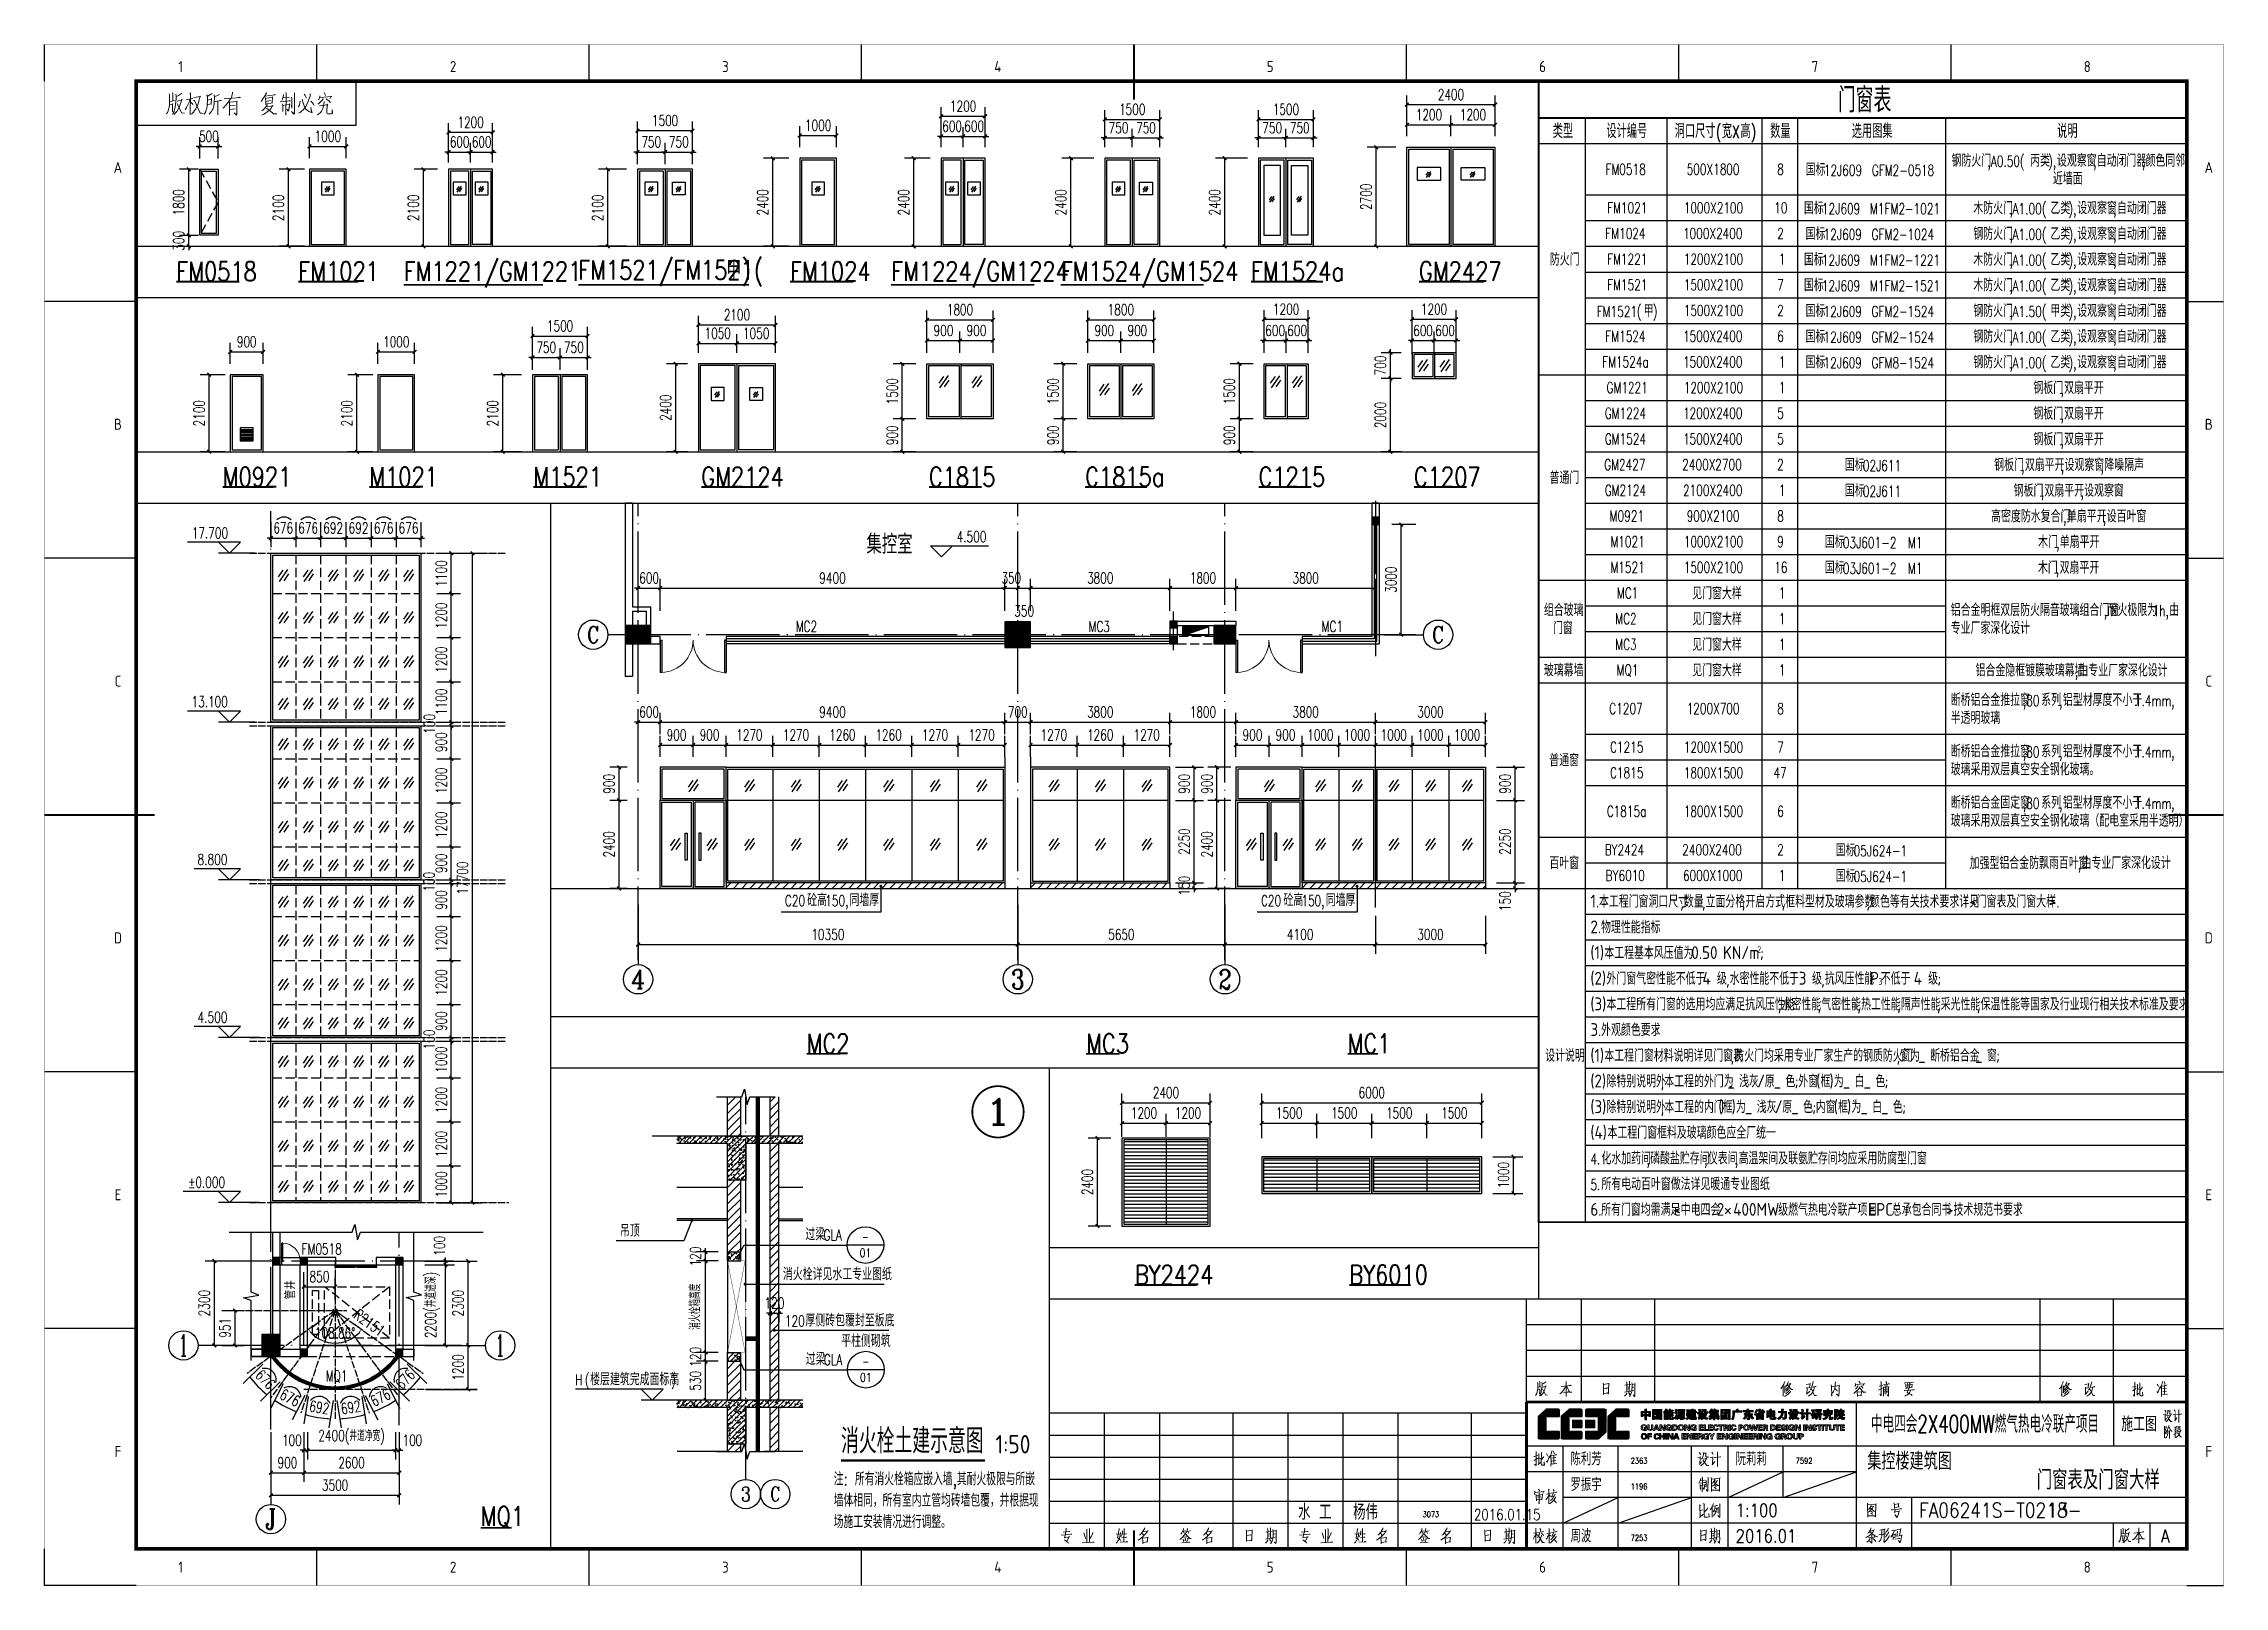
# Model space of a CAD drawing. Extents: x -59142 to 322364, y -122476 to 91021.
# Drawn here: x 64792 to 124242, y -54864 to -12814 of the extents above; entities that cross this region are included whole.
import ezdxf
from ezdxf.enums import TextEntityAlignment as Align

# ---------------------------------------------------------------- set-up
doc = ezdxf.new("R2010")
doc.units = 0
doc.header["$LTSCALE"] = 1000
doc.header["$MEASUREMENT"] = 0
doc.linetypes.add('DASH', pattern=[0.35, 0.25, -0.1])
doc.linetypes.add('DOTE', pattern=[2.42, 2, -0.2, 0.02, -0.2])
for name, color, linetype in [('AXIS', 3, 'Continuous'), ('AXIS_TEXT', 7, 'Continuous'), ('CENTRE LINE', 1, 'DOTE'), ('COLUMN', 255, 'Continuous'), ('CURTWALL', 4, 'Continuous'), ('DIM_ELEV', 3, 'Continuous'), ('DIM_IDEN', 3, 'Continuous'), ('DIM_LEAD', 3, 'Continuous'), ('DIM_SYMB', 3, 'Continuous'), ('DOTE', 1, 'DOTE'), ('EQUIPMENT', 171, 'Continuous'), ('HQ1', 7, 'Continuous'), ('HQ2', 7, 'Continuous'), ('PUB_DIM', 3, 'Continuous'), ('PUB_HATCH', 255, 'Continuous'), ('PUB_TAB', 7, 'Continuous'), ('PUB_TEXT', 7, 'Continuous'), ('STAIR', 2, 'Continuous'), ('TEXT', 62, 'Continuous'), ('Version', 7, 'Continuous'), ('WALL', 255, 'Continuous'), ('WALL-PARAPET', 9, 'Continuous'), ('WINDOW', 4, 'Continuous'), ('WINDOW_TEXT', 7, 'Continuous')]:
    doc.layers.add(name, color=color, linetype=linetype)
doc.styles.add('_TCH_AXIS', font='COMPLEX', dxfattribs={"bigfont": 'GBCBIG'})
doc.styles.add('_TCH_DIM', font='SIMPLEX', dxfattribs={"bigfont": 'GBCBIG'})
doc.styles.add('_TCH_DIM_T3', font='SIMPLEX', dxfattribs={"width": 0.705882, "bigfont": 'GBCBIG'})
doc.styles.add('_TCH_LABEL', font='COMPLEX', dxfattribs={"bigfont": 'GBCBIG'})
doc.styles.add('_TCH_WDTABLE', font='SIMPLEX', dxfattribs={"bigfont": 'GBCBIG'})
doc.styles.add('_TCH_WINDOW', font='SIMPLEX', dxfattribs={"bigfont": 'GBCBIG'})
doc.styles.add('COMP', font='complex', dxfattribs={"bigfont": 'hztxt'})
doc.styles.add('COMPLEX', font='COMPLEX')
doc.styles.add('HZTXT', font='geditxt.shx', dxfattribs={"width": 0.8, "bigfont": 'hztxt1.shx'})
doc.styles.get("Standard").update_dxf_attribs({"font": 'gbenor.shx', "bigfont": 'gbcbig.shx'})
doc.styles.add('TK', font='GEDITXT.SHX', dxfattribs={"width": 0.85, "height": 3.5, "bigfont": 'DXT.SHX'})
doc.dimstyles.new('_TCH_ARCH&&100', dxfattribs={"dimtxt": 297.5, "dimasz": 100, "dimexe": 250, "dimexo": 300, "dimgap": 126.25, "dimtad": 1, "dimdec": 0, "dimzin": 0, "dimdsep": 46, "dimtxsty": '_TCH_DIM_T3', "dimblk": 'ARCHTICK', "dimcen": 0.09, "dimazin": 2, "dimtfac": 1, "dimtdec": 0, "dimtix": 1, "dimtmove": 2, "dimatfit": 3, "dimfxl": 1, "dimtolj": 1, "dimtzin": 0, "dimarcsym": 0})
doc.dimstyles.new('_TCH_ARCH&&50', dxfattribs={"dimtxt": 148.75, "dimasz": 50, "dimexe": 125, "dimexo": 150, "dimgap": 63.125, "dimtad": 1, "dimdec": 0, "dimzin": 0, "dimdsep": 46, "dimtxsty": '_TCH_DIM_T3', "dimblk": 'ARCHTICK', "dimcen": 0.09, "dimazin": 2, "dimtfac": 1, "dimtdec": 0, "dimtix": 1, "dimtmove": 2, "dimatfit": 3, "dimfxl": 1, "dimtolj": 1, "dimtzin": 0, "dimarcsym": 0})
doc.dimstyles.new('_TCH_ARROW&&100', dxfattribs={"dimtxt": 297.5, "dimasz": 100, "dimexe": 250, "dimexo": 300, "dimgap": 126.25, "dimtad": 1, "dimdec": 0, "dimzin": 0, "dimdsep": 46, "dimtxsty": '_TCH_DIM_T3', "dimcen": 0.09, "dimclrt": 7, "dimazin": 2, "dimtfac": 1, "dimtdec": 0, "dimtix": 1, "dimtmove": 2, "dimatfit": 3, "dimfxl": 1, "dimtolj": 1, "dimtzin": 0, "dimarcsym": 0})
pattern_1 = [(45, (-398096.57, -57138.3), (-35.355339, 35.355339), []), (50, (-398096.57, -57138.3), (143.452037, -12.550427), [15, -165]), (355, (-398096.57, -57138.3), (-27.750267, 150.438427), [12, -132]), (100.4514, (-398084.62, -57139.35), (115.701876, 137.88791), [12.74804, -140.22842]), (46.1842, (-398096.57, -57098.3), (213.44821, -33.1038), [22.5, -247.5]), (96.6356, (-398078.78, -57101.06), (186.93254, 194.82357), [19.12206, -210.3426]), (351.1842, (-398096.57, -57098.3), (186.93239, 194.82372), [18, -198]), (21, (-398076.57, -57108.3), (119.38141, -80.523778), [15, -165]), (326, (-398076.57, -57108.3), (48.663066, 145.03001), [12, -132]), (71.4514, (-398066.62, -57115.01), (168.044526, 64.5061), [12.74804, -140.22842]), (37.5, (-398096.57, -57138.3), (2.431971, 66.578771), [0, -130.4, 0, -134, 0, -132.5]), (7.5, (-398096.57, -57138.3), (52.613907, 78.882342), [0, -76.4, 0, -127.4, 0, -50.5]), (327.5, (-398141.17, -57138.3), (106.764487, -4.510974), [0, -50, 0, -156, 0, -207]), (317.5, (-398161.17, -57138.3), (116.637234, 20.020996), [0, -65, 0, -103.6, 0, -147])]
pattern_2 = [(45, (-398096.57, -57138.3), (-56.1266, 56.1266), [])]
pattern_3 = [(45, (0, 0), (-112.2532, 112.2532), [])]

msp = doc.modelspace()

# ---------------------------------------------------------------- texts
at = {"style": 'HZTXT', "width": 0.8}
for s, height, p in [('门窗表及门窗大样', 525, (119124, -52224.3)), ('水', 420, (98994, -53048.5)), ('工', 420, (99565.2, -53048.5)), ('杨伟', 420, (100494, -53048.5)), ('3073', 147, (102387.5, -52974)), ('2016.01.15', 294, (103785.5, -53055.5))]:
    msp.add_text(s, height=height, dxfattribs=at).set_placement(p)
at = {"style": 'TK', "width": 0.85}
msp.add_attdef('13', (119402, -52989.5), '', height=400, dxfattribs=at)
at = {"layer": 'AXIS_TEXT', "style": '_TCH_AXIS'}
for s, height, p, p2 in [('4', 509.1, (80803.7, -38572.7), (81191.5, -38572.7)), ('3', 532.5, (91170.1, -38584.4), (91525.1, -38584.4)), ('2', 532.5, (96820.1, -38584.4), (97175.1, -38584.4)), ('1', 588.3, (68476.6, -48590.3), (68728.7, -48590.3)), ('1', 588.3, (77112.5, -48590.3), (77364.6, -48590.3)), ('J', 566.9, (70839.7, -53315.5), (71136.7, -53315.5))]:
    msp.add_text(s, height=height, dxfattribs=at).set_placement(p, p2, align=Align.FIT)
at = {"layer": 'PUB_DIM', "color": 7, "style": '_TCH_DIM', "width": 0.705882}
for s, rotation, p in [('R2151', 324.432282, (73217.4, -47532.2)), ('676', 314.567737, (70539.6, -49138.5)), ('676', 45.432319, (74564.9, -49516.1)), ('676', 332.567718, (71201.5, -49730.1)), ('692', 350.783859, (72019.2, -50090.2)), ('692', 9.216141, (72924.2, -50176.7)), ('676', 27.432282, (73804.6, -49974.3))]:
    msp.add_text(s, height=297.5, rotation=rotation, dxfattribs=at).set_placement(p)
at = {"layer": 'PUB_TAB', "style": '_TCH_WDTABLE'}
for s, height, p in [('门窗表', 675.18, (113705.6, -14689.5)), ('类型', 385.82, (105933.2, -15389.5)), ('设计编号', 385.82, (107395.8, -15389.5)), ('洞口尺寸', 385.82, (109258.2, -15389.5)), ('宽', 385.8, (110541.6, -15389.5)), ('高', 385.8, (111051, -15389.5)), ('数量', 385.82, (111859.9, -15389.5)), ('选用图集', 385.82, (114085.5, -15389.5)), ('说明', 385.82, (119685.4, -15389.5)), ('国标', 337.59, (112830.2, -16414.5)), ('钢防火门', 337.59, (116805.1, -16169.5)), ('丙类', 337.59, (118948.1, -16169.5)), ('设观察窗', 337.59, (119679.6, -16169.5)), ('自动闭门器', 337.59, (120762.5, -16169.5)), ('颜色同邻', 337.59, (122091.3, -16169.5)), ('近墙面', 337.59, (119568.6, -16659.5)), ('国标', 337.59, (112780.2, -17464.5)), ('木防火门', 337.59, (117398, -17464.5)), ('乙类', 337.59, (119500.9, -17464.5)), ('设观察窗', 337.59, (120232.4, -17464.5)), ('自动闭门器', 337.59, (121315.4, -17464.5)), ('国标', 337.59, (112825.2, -18164.5)), ('钢防火门', 337.59, (117398, -18164.5)), ('乙类', 337.59, (119500.9, -18164.5)), ('设观察窗', 337.59, (120232.4, -18164.5)), ('自动闭门器', 337.59, (121315.4, -18164.5)), ('防火门', 337.59, (105852.9, -18864.5)), ('国标', 337.59, (112780.2, -18864.5)), ('木防火门', 337.59, (117398, -18864.5)), ('乙类', 337.59, (119500.9, -18864.5)), ('设观察窗', 337.59, (120232.4, -18864.5)), ('自动闭门器', 337.59, (121315.4, -18864.5)), ('国标', 337.59, (112780.2, -19564.5)), ('木防火门', 337.59, (117398, -19564.5)), ('乙类', 337.59, (119500.9, -19564.5)), ('设观察窗', 337.59, (120232.4, -19564.5)), ('自动闭门器', 337.59, (121315.4, -19564.5)), ('甲', 337.6, (108412, -20264.5)), ('国标', 337.59, (112825.2, -20264.5)), ('钢防火门', 337.59, (117398, -20264.5)), ('甲类', 337.59, (119500.9, -20264.5)), ('设观察窗', 337.59, (120232.4, -20264.5)), ('自动闭门器', 337.59, (121315.4, -20264.5)), ('国标', 337.59, (112825.2, -20964.5)), ('钢防火门', 337.59, (117398, -20964.5)), ('乙类', 337.59, (119500.9, -20964.5)), ('设观察窗', 337.59, (120232.4, -20964.5)), ('自动闭门器', 337.59, (121315.4, -20964.5)), ('国标', 337.59, (112825.2, -21664.5)), ('钢防火门', 337.59, (117398, -21664.5)), ('乙类', 337.59, (119500.9, -21664.5)), ('设观察窗', 337.59, (120232.4, -21664.5)), ('自动闭门器', 337.59, (121315.4, -21664.5)), ('钢板门', 337.59, (119036.7, -22364.5)), ('双扇平开', 337.59, (119874, -22364.5)), ('钢板门', 337.59, (119036.7, -23064.5)), ('双扇平开', 337.59, (119874, -23064.5)), ('钢板门', 337.59, (119036.7, -23764.5)), ('双扇平开', 337.59, (119874, -23764.5)), ('国标', 337.59, (113895.2, -24464.5)), ('钢板门', 337.59, (117966.8, -24464.5)), ('双扇平开', 337.59, (118804, -24464.5)), ('设观察窗', 337.59, (119887, -24464.5)), ('降噪隔声', 337.59, (120970, -24464.5)), ('普通门', 337.59, (105847.3, -24814.5)), ('国标', 337.59, (113895.2, -25164.5)), ('钢板门', 337.59, (118499, -25164.5)), ('双扇平开', 337.59, (119336.2, -25164.5)), ('设观察窗', 337.59, (120419.2, -25164.5)), ('高密度防水复合门', 337.59, (117884.6, -25864.5)), ('单扇平开', 337.59, (119950.6, -25864.5)), ('设百叶窗', 337.59, (121033.5, -25864.5)), ('国标', 337.59, (113350.2, -26564.5)), ('木门', 337.59, (119163.3, -26564.5)), ('单扇平开', 337.59, (119754.8, -26564.5)), ('国标', 337.59, (113350.2, -27264.5)), ('木门', 337.59, (119159.6, -27264.5)), ('双扇平开', 337.59, (119751.1, -27264.5)), ('见门窗大样', 337.59, (109735.5, -27964.5)), ('组合玻璃', 337.59, (105692.8, -28419.5)), ('门窗', 337.59, (105938.5, -28909.5)), ('见门窗大样', 337.59, (109735.5, -28664.5)), ('铝合金明框双层防火隔音玻璃组合门窗', 337.589, (116782.7, -28419.5)), ('专业厂家深化设计', 337.59, (116782.7, -28909.5)), ('耐火极限为', 337.59, (121060.3, -28419.5)), ('由', 337.6, (122739.1, -28419.5)), ('见门窗大样', 337.59, (109735.5, -29364.5)), ('玻璃幕墙', 337.59, (105692.8, -30064.5)), ('见门窗大样', 337.59, (109735.5, -30064.5)), ('铝合金隐框镀膜玻璃幕墙', 337.589, (117459.9, -30064.5)), ('由专业厂家深化设计', 337.59, (120263.1, -30064.5)), ('断桥铝合金推拉窗', 337.59, (116782.7, -30869.5)), ('系列', 337.59, (119248.6, -30869.5)), ('铝型材厚度不小于', 337.59, (119840.1, -30869.5)), ('半透明玻璃', 337.59, (116782.7, -31359.5)), ('断桥铝合金推拉窗', 337.59, (116782.7, -32269.5)), ('系列', 337.59, (119248.6, -32269.5)), ('铝型材厚度不小于', 337.59, (119840.1, -32269.5)), ('普通窗', 337.59, (105838, -32514.5)), ('玻璃采用双层真空安全钢化玻璃。', 337.589, (116782.7, -32759.5)), ('玻璃采用双层真空安全钢化玻璃（配电室采用半透明）', 337.589, (116782.7, -34159.5)), ('断桥铝合金固定窗', 337.59, (116782.7, -33669.5)), ('系列', 337.59, (119248.6, -33669.5)), ('铝型材厚度不小于', 337.59, (119840.1, -33669.5)), ('百叶窗', 337.59, (105839.9, -35314.5)), ('国标', 337.59, (113645.2, -34964.5)), ('加强型铝合金防飘雨百叶窗', 337.589, (117299.8, -35314.5)), ('由专业厂家深化设计', 337.59, (120348.7, -35314.5)), ('国标', 337.59, (113645.2, -35664.5)), ('设计说明', 337.59, (105726.3, -40564.5)), ('化水加药间', 337.59, (107259.5, -43364.5)), ('磷酸盐贮存间', 337.59, (108588.3, -43364.5)), ('仪表间', 337.59, (110162.7, -43364.5)), ('高温架间及联氨贮存间均应采用防腐型门窗', 337.589, (111000, -43364.5)), ('所有电动百叶窗做法详见暖通专业图纸', 337.589, (107259.5, -44064.5))]:
    msp.add_text(s, height=height, dxfattribs=at).set_placement(p)
at = {"layer": 'PUB_TAB', "style": '_TCH_WDTABLE', "width": 0.705882}
for s, height, p in [('(', 340, (110381.6, -15389.5)), ('X', 340, (110822.4, -15389.5)), (')', 340, (111331.9, -15389.5)), (',A0.50(', 297.5, (117788.1, -16169.5)), ('),', 297.5, (119439.6, -16169.5)), ('FM0518', 297.5, (107369.9, -16388.2)), ('500X1800', 297.5, (109585, -16388.2)), ('8', 297.5, (112049.5, -16388.2)), ('12J609', 297.5, (113321.7, -16414.5)), ('GFM2-0518', 297.5, (114631.7, -16414.5)), (',', 297.5, (120662.5, -16169.5)), (',', 297.5, (121991.3, -16169.5)), ('FM1021', 297.5, (107414.9, -17438.2)), ('1000X2100', 297.5, (109505, -17438.2)), ('10', 297.5, (111969.5, -17438.2)), ('12J609', 297.5, (113271.7, -17464.5)), ('M1FM2-1021', 297.5, (114581.7, -17464.5)), (',A1.00(', 297.5, (118380.9, -17464.5)), ('),', 297.5, (119992.4, -17464.5)), (',A1.00(', 297.5, (118380.9, -18164.5)), ('),', 297.5, (119992.4, -18164.5)), (',', 297.5, (121215.4, -17464.5)), ('FM1024', 297.5, (107364.9, -18138.2)), ('1000X2400', 297.5, (109485, -18138.2)), ('2', 297.5, (112049.5, -18138.2)), ('12J609', 297.5, (113316.7, -18164.5)), ('GFM2-1024', 297.5, (114626.7, -18164.5)), (',', 297.5, (121215.4, -18164.5)), ('FM1221', 297.5, (107414.9, -18838.2)), ('1200X2100', 297.5, (109505, -18838.2)), ('1', 297.5, (112094.5, -18838.2)), ('12J609', 297.5, (113271.7, -18864.5)), ('M1FM2-1221', 297.5, (114581.7, -18864.5)), (',A1.00(', 297.5, (118380.9, -18864.5)), ('),', 297.5, (119992.4, -18864.5)), (',', 297.5, (121215.4, -18864.5)), ('FM1521', 297.5, (107414.9, -19538.2)), ('1500X2100', 297.5, (109505, -19538.2)), ('7', 297.5, (112049.5, -19538.2)), ('12J609', 297.5, (113271.7, -19564.5)), ('M1FM2-1521', 297.5, (114581.7, -19564.5)), (',A1.00(', 297.5, (118380.9, -19564.5)), ('),', 297.5, (119992.4, -19564.5)), (',', 297.5, (121215.4, -19564.5)), ('FM1521(', 297.5, (107132, -20264.5)), (')', 297.5, (108657.8, -20264.5)), ('1500X2100', 297.5, (109505, -20238.2)), ('2', 297.5, (112049.5, -20238.2)), ('12J609', 297.5, (113316.7, -20264.5)), ('GFM2-1524', 297.5, (114626.7, -20264.5)), (',A1.50(', 297.5, (118380.9, -20264.5)), ('),', 297.5, (119992.4, -20264.5)), ('FM1524', 297.5, (107364.9, -20938.2)), ('1500X2400', 297.5, (109485, -20938.2)), ('6', 297.5, (112054.5, -20938.2)), ('12J609', 297.5, (113316.7, -20964.5)), ('GFM2-1524', 297.5, (114626.7, -20964.5)), (',A1.00(', 297.5, (118380.9, -20964.5)), ('),', 297.5, (119992.4, -20964.5)), (',', 297.5, (121215.4, -20264.5)), ('FM1524a', 297.5, (107279.9, -21638.2)), ('1500X2400', 297.5, (109485, -21638.2)), ('1', 297.5, (112094.5, -21638.2)), ('12J609', 297.5, (113316.7, -21664.5)), ('GFM8-1524', 297.5, (114626.7, -21664.5)), (',A1.00(', 297.5, (118380.9, -21664.5)), ('),', 297.5, (119992.4, -21664.5)), (',', 297.5, (121215.4, -20964.5)), (',', 297.5, (121215.4, -21664.5)), ('GM1221', 297.5, (107399.9, -22338.2)), ('1200X2100', 297.5, (109505, -22338.2)), ('1', 297.5, (112094.5, -22338.2)), (',', 297.5, (119774, -22364.5)), ('GM1224', 297.5, (107349.9, -23038.2)), ('1200X2400', 297.5, (109485, -23038.2)), ('5', 297.5, (112049.5, -23038.2)), (',', 297.5, (119774, -23064.5)), ('GM1524', 297.5, (107349.9, -23738.2)), ('1500X2400', 297.5, (109485, -23738.2)), ('5', 297.5, (112049.5, -23738.2)), (',', 297.5, (119774, -23764.5)), ('GM2427', 297.5, (107334.9, -24438.2)), ('2400X2700', 297.5, (109465, -24438.2)), ('2', 297.5, (112049.5, -24438.2)), ('02J611', 297.5, (114386.7, -24464.5)), ('GM2124', 297.5, (107349.9, -25138.2)), ('2100X2400', 297.5, (109485, -25138.2)), ('1', 297.5, (112094.5, -25138.2)), ('02J611', 297.5, (114386.7, -25164.5)), (',', 297.5, (118704, -24464.5)), (',', 297.5, (119787, -24464.5)), (',', 297.5, (120870, -24464.5)), ('M0921', 297.5, (107484.9, -25838.2)), ('900X2100', 297.5, (109585, -25838.2)), ('8', 297.5, (112049.5, -25838.2)), (',', 297.5, (119236.2, -25164.5)), (',', 297.5, (120319.2, -25164.5)), (',', 297.5, (119850.6, -25864.5)), (',', 297.5, (120933.5, -25864.5)), ('M1021', 297.5, (107504.9, -26538.2)), ('1000X2100', 297.5, (109505, -26538.2)), ('9', 297.5, (112054.5, -26538.2)), ('03J601-2', 297.5, (113841.7, -26564.5)), ('M1', 297.5, (115611.7, -26564.5)), (',', 297.5, (119654.8, -26564.5)), ('M1521', 297.5, (107504.9, -27238.2)), ('1500X2100', 297.5, (109505, -27238.2)), ('16', 297.5, (111974.5, -27238.2)), ('03J601-2', 297.5, (113841.7, -27264.5)), ('M1', 297.5, (115611.7, -27264.5)), (',', 297.5, (119651.1, -27264.5)), ('MC1', 297.5, (107679.9, -27938.2)), ('1', 297.5, (112094.5, -27938.2)), ('MC2', 297.5, (107634.9, -28638.2)), ('1', 297.5, (112094.5, -28638.2)), (',', 297.5, (120960.3, -28419.5)), ('1h,', 297.5, (122289.1, -28419.5)), ('MC3', 297.5, (107634.9, -29338.2)), ('1', 297.5, (112094.5, -29338.2)), ('MQ1', 297.5, (107674.9, -30038.2)), ('1', 297.5, (112094.5, -30038.2)), (',', 297.5, (120163.1, -30064.5)), ('C1207', 297.5, (107474.9, -31088.2)), ('1200X700', 297.5, (109585, -31088.2)), ('8', 297.5, (112049.5, -31088.2)), (',80', 297.5, (118748.6, -30869.5)), (',', 297.5, (119740.1, -30869.5)), ('1.4mm,', 297.5, (121806.1, -30869.5)), ('C1215', 297.5, (107494.9, -32138.2)), ('1200X1500', 297.5, (109505, -32138.2)), ('7', 297.5, (112049.5, -32138.2)), (',80', 297.5, (118748.6, -32269.5)), ('1.4mm,', 297.5, (121806.1, -32269.5)), ('C1815', 297.5, (107494.9, -32838.2)), ('1800X1500', 297.5, (109505, -32838.2)), ('47', 297.5, (111949.5, -32838.2)), (',', 297.5, (119740.1, -32269.5)), ('C1815a', 297.5, (107404.9, -33888.2)), ('1800X1500', 297.5, (109505, -33888.2)), ('6', 297.5, (112054.5, -33888.2)), (',80', 297.5, (118748.6, -33669.5)), (',', 297.5, (119740.1, -33669.5)), ('1.4mm,', 297.5, (121806.1, -33669.5)), ('BY2424', 297.5, (107349.9, -34938.2)), ('2400X2400', 297.5, (109465, -34938.2)), ('2', 297.5, (112049.5, -34938.2)), ('05J624-1', 297.5, (114136.7, -34964.5)), ('BY6010', 297.5, (107374.9, -35638.2)), ('6000X1000', 297.5, (109485, -35638.2)), ('1', 297.5, (112094.5, -35638.2)), ('05J624-1', 297.5, (114136.7, -35664.5)), (',', 297.5, (120248.7, -35314.5)), ('4.', 297.5, (106959.5, -43364.5)), (',', 297.5, (108488.3, -43364.5)), (',', 297.5, (110062.7, -43364.5)), (',', 297.5, (110900, -43364.5)), ('.', 297.5, (115669.1, -43364.5)), ('5.', 297.5, (106959.5, -44064.5)), ('.', 297.5, (111437.2, -44064.5))]:
    msp.add_text(s, height=height, dxfattribs=at).set_placement(p)
at = {"layer": 'PUB_TAB'}
for s, height, p in [('1.', 350, (106959.5, -36364.5)), ('本工程门窗洞口尺寸', 337.59, (107192.9, -36364.5)), ('数量', 337.59, (109506.7, -36364.5)), ('立面分格', 337.59, (110100.2, -36364.5)), ('开启方式', 337.59, (111185.3, -36364.5)), ('框料型材及玻璃参数', 337.59, (112270.4, -36364.5)), ('颜色等有关技术要求详见', 337.589, (114584.1, -36364.5)), ('<', 350, (117287.3, -36364.5)), ('门窗表及门窗大样', 337.59, (117491.5, -36364.5)), ('>.', 350, (119457.5, -36364.5)), ('2.', 350, (106959.5, -37064.5)), ('物理性能指标', 337.59, (107251.2, -37064.5)), (':', 350, (108725.7, -37064.5)), (',', 350, (109404.6, -36364.5)), (',', 350, (109998.2, -36364.5)), (',', 350, (111083.2, -36364.5)), (',', 350, (112168.3, -36364.5)), (',', 350, (114482.1, -36364.5)), ('(1)', 350, (106959.5, -37764.5)), ('本工程基本风压值为', 337.59, (107338.7, -37764.5)), ('0.50', 350, (109710.8, -37764.5)), ('KN/m', 350, (110571.2, -37764.5)), ('2', 175, (111506, -37589.5)), (';', 350, (111576.8, -37764.5)), ('(2)', 350, (106959.5, -38464.5)), ('外门窗气密性能不低于', 337.59, (107397, -38464.5)), ('4', 350, (110014.9, -38464.5)), ('级', 337.6, (110408.7, -38464.5)), (',', 350, (110654.4, -38464.5)), ('水密性能不低于', 337.59, (110756.5, -38464.5)), ('3', 350, (112637.1, -38464.5)), ('级', 337.6, (113001.7, -38464.5)), (',', 350, (113247.4, -38464.5)), ('抗风压性能', 337.59, (113349.5, -38464.5)), ('P', 350, (114578.3, -38464.5)), ('3', 175, (114811.6, -38464.5)), ('不低于', 337.59, (114876, -38464.5)), ('4', 350, (115773.6, -38464.5)), ('级', 337.6, (116167.4, -38464.5)), (';', 350, (116413.1, -38464.5)), ('(3)', 350, (106959.5, -39164.5)), ('本工程所有门窗的选用均应满足抗风压性能', 337.589, (107397, -39164.5)), (',', 350, (112066.2, -39164.5)), ('水密性能', 337.59, (112168.3, -39164.5)), (',', 350, (113151.3, -39164.5)), ('气密性能', 337.59, (113253.3, -39164.5)), (',', 350, (114236.3, -39164.5)), ('热工性能', 337.59, (114338.4, -39164.5)), (',', 350, (115321.4, -39164.5)), ('隔声性能', 337.59, (115423.5, -39164.5)), (',', 350, (116406.4, -39164.5)), ('采光性能', 337.59, (116508.5, -39164.5)), (',', 350, (117491.5, -39164.5)), ('保温性能等国家及行业现行相关技术标准及要求', 337.589, (117593.6, -39164.5)), ('.', 350, (122754.2, -39164.5)), ('3.', 350, (106959.5, -39864.5)), ('外观颜色要求', 337.59, (107251.2, -39864.5)), (':', 350, (108725.7, -39864.5)), ('(1)', 350, (106959.5, -40564.5)), ('本工程门窗材料说明详见门窗表', 337.589, (107338.7, -40564.5)), ('防火门均采用专业厂家生产的钢质防火门', 337.589, (110881.2, -40564.5)), ('窗为', 337.59, (115406.7, -40564.5)), ('断桥铝合金', 337.59, (116219, -40564.5)), ('窗', 337.6, (117768.6, -40564.5)), (';', 350, (118014.3, -40564.5)), ('(2)', 350, (106959.5, -41264.5)), ('除特别说明外', 337.59, (107397, -41264.5)), ('本工程的外门为', 337.59, (108973.6, -41264.5)), (',', 350, (110779.1, -40564.5)), ('浅灰', 337.59, (111014.6, -41264.5)), ('/', 350, (111506.1, -41264.5)), ('原', 337.6, (111710.3, -41264.5)), ('色', 337.6, (112276.9, -41264.5)), ('外窗', 337.59, (112624.7, -41264.5)), ('(', 350, (113116.2, -41264.5)), ('框', 337.6, (113232.9, -41264.5)), (')', 350, (113478.6, -41264.5)), ('为', 337.6, (113595.3, -41264.5)), ('白', 337.6, (114161.9, -41264.5)), ('色', 337.6, (114728.4, -41264.5)), (',', 350, (115304.6, -40564.5)), ('_', 350, (115898.2, -40564.5)), ('_', 350, (117447.8, -40564.5)), ('(3)', 350, (106959.5, -41964.5)), ('除特别说明外', 337.59, (107397, -41964.5)), (',', 350, (108871.5, -41264.5)), ('本工程的内门', 337.59, (108973.6, -41964.5)), ('(', 350, (110448.1, -41964.5)), ('框', 337.6, (110564.7, -41964.5)), ('_', 350, (110693.8, -41264.5)), (')', 350, (110810.5, -41964.5)), ('为', 337.6, (110927.1, -41964.5)), ('浅灰', 337.59, (111493.7, -41964.5)), ('_', 350, (111956, -41264.5)), ('/', 350, (111985.2, -41964.5)), ('原', 337.6, (112189.4, -41964.5)), (';', 350, (112522.6, -41264.5)), ('色', 337.6, (112756, -41964.5)), ('内窗', 337.59, (113103.8, -41964.5)), ('(', 350, (113595.3, -41964.5)), ('框', 337.6, (113711.9, -41964.5)), ('_', 350, (113841, -41264.5)), (')', 350, (113957.7, -41964.5)), ('为', 337.6, (114074.4, -41964.5)), ('_', 350, (114407.6, -41264.5)), ('白', 337.6, (114640.9, -41964.5)), (';', 350, (114974.2, -41264.5)), ('色', 337.6, (115207.5, -41964.5)), (',', 350, (108871.5, -41964.5)), ('_', 350, (111172.9, -41964.5)), ('_', 350, (112435.1, -41964.5)), (';', 350, (113001.7, -41964.5)), ('_', 350, (114320.1, -41964.5)), ('_', 350, (114886.7, -41964.5)), (';', 350, (115453.3, -41964.5)), ('(4)', 350, (106959.5, -42664.5)), ('本工程门窗框料及玻璃颜色应全厂统一', 337.589, (107426.2, -42664.5)), ('.', 350, (111603.9, -42664.5)), ('6.', 350, (106959.5, -44764.5)), ('所有门窗均需满足', 337.59, (107251.2, -44764.5)), ('<', 350, (109217.2, -44764.5)), ('中电四会', 337.59, (109421.3, -44764.5)), ('2', 350, (110404.3, -44764.5)), ('×', 337.6, (110608.5, -44764.5)), ('400MW', 350, (110854.2, -44764.5)), ('级燃气热电冷联产项目', 337.59, (112079.2, -44764.5)), ('EPC', 350, (114536.7, -44764.5)), ('总承包合同书', 337.59, (115178.3, -44764.5)), ('>', 350, (116652.8, -44764.5)), ('技术规范书要求', 337.59, (116857, -44764.5)), ('.', 350, (118577.2, -44764.5))]:
    msp.add_text(s, height=height, dxfattribs=at).set_placement(p)
at = {"layer": 'PUB_TEXT'}
for s, height, style, width, p in [('FM0518', 525, 'HZTXT', 0.8, (68410.2, -19283.1)), ('FM1021', 525, 'HZTXT', 0.8, (71736.9, -19283.1)), ('FM1221/GM1221', 525, 'HZTXT', 0.8, (74609.5, -19283.1)), ('FM1521/FM1521(', 525, 'HZTXT', 0.8, (79366.2, -19248.1)), ('甲', 525, 'HZTXT', 0.8, (83398.2, -19248.1)), (')', 525, 'HZTXT', 0.8, (83818.2, -19248.1)), ('FM1024', 525, 'HZTXT', 0.8, (85141.2, -19283.1)), ('FM1224/GM1224', 525, 'HZTXT', 0.8, (87897.6, -19283.1)), ('FM1524/GM1524', 525, 'HZTXT', 0.8, (92521.9, -19283.1)), ('FM1524a', 525, 'HZTXT', 0.8, (97703.7, -19283.1)), ('GM2427', 525, 'HZTXT', 0.8, (102286.4, -19283.1)), ('M0921', 525, 'HZTXT', 0.8, (69673.7, -24883.1)), ('M1021', 525, 'HZTXT', 0.8, (73669.8, -24883.1)), ('M1521', 525, 'HZTXT', 0.8, (78142.2, -24883.1)), ('GM2124', 525, 'HZTXT', 0.8, (82720.7, -24883.1)), ('C1815', 525, 'HZTXT', 0.8, (88925.2, -24883.1)), ('C1815a', 525, 'HZTXT', 0.8, (93184.2, -24883.1)), ('C1215', 525, 'HZTXT', 0.8, (97912.7, -24883.1)), ('C1207', 525, 'HZTXT', 0.8, (102147, -24883.1)), ('17.700', 297.5, '_TCH_DIM', 0.705882, (68831.5, -26300.7)), ('4.500', 297.5, '_TCH_DIM', 0.705882, (89683.6, -26401.1)), ('13.100', 297.5, '_TCH_DIM', 0.705882, (68825.5, -30900.7)), ('8.800', 297.5, '_TCH_DIM', 0.705882, (68991.5, -35200.7)), ('C20', 297.5, '_TCH_DIM', 0.705882, (84999.6, -36324.7)), ('150,', 297.5, '_TCH_DIM', 0.705882, (86101, -36324.7)), ('C20', 297.5, '_TCH_DIM', 0.705882, (97980.9, -36324.7)), ('150,', 297.5, '_TCH_DIM', 0.705882, (99082.4, -36324.7)), ('4.500', 297.5, '_TCH_DIM', 0.705882, (68991.5, -39500.7)), ('MC2', 525, 'HZTXT', 0.8, (85591.6, -40331.7)), ('MC3', 525, 'HZTXT', 0.8, (93211.8, -40331.7)), ('MC1', 525, 'HZTXT', 0.8, (100340.3, -40331.7)), ('%%P0.000', 297.5, '_TCH_DIM', 0.705882, (68731.5, -44000.7)), ('BY2424', 525, 'HZTXT', 0.8, (94538.9, -46631.7)), ('BY6010', 525, 'HZTXT', 0.8, (100388.1, -46631.7)), ('MQ1', 525, 'HZTXT', 0.8, (76704.5, -53215.9))]:
    msp.add_text(s, height=height, dxfattribs=dict(at, style=style, width=width)).set_placement(p)
at = {"layer": 'PUB_TEXT', "style": '_TCH_DIM'}
for s, p in [('砼高', (85609.6, -36324.7)), ('同墙厚', (86761, -36324.7)), ('砼高', (98590.9, -36324.7)), ('同墙厚', (99742.4, -36324.7))]:
    msp.add_text(s, height=337.59, dxfattribs=at).set_placement(p)
at = {"layer": 'PUB_TEXT'}
for s, height, p in [('消火栓土建示意图', 675.18, (86529.3, -51240.5)), ('1:50', 500, (90739.7, -51240.5))]:
    msp.add_text(s, height=height, dxfattribs=at).set_placement(p)
at = {"layer": 'TEXT', "style": 'HZTXT', "width": 0.8}
msp.add_text('集控室', height=525, dxfattribs=at).set_placement((87223.5, -26720.5))
msp.add_text('管井', height=262.5, rotation=90, dxfattribs=at).set_placement((71648.8, -47040.3))
at = {"layer": 'TEXT', "insert": (86332.1, -51760.5), "char_height": 360, "width": 5670.363, "attachment_point": 1}
msp.add_mtext('{\\Fgeditxt,dxt|c134;\\H0.97222x;\\W0.8;注: 所有消火栓箱应嵌入墙,其耐火极限与所嵌墙体相同\\Fgbenor,gbcbig|c134;，\\Fgeditxt,dxt|c134;所有室内立管均砖墙包覆\\Fgbenor,gbcbig|c134;，\\Fgeditxt,dxt|c134;并根据现场施工安装情况进行调整\\Fgbenor,gbcbig|c134;。}', dxfattribs=at)
at = {"layer": 'WINDOW_TEXT', "style": '_TCH_WINDOW', "width": 0.705882}
for s, p in [('MC3', (93276.5, -28849.7)), ('MQ1', (72483.2, -49277.4))]:
    msp.add_text(s, height=297.5, dxfattribs=at).set_placement(p)

# ---------------------------------------------------------------- blocks, each defined once
blk = doc.blocks.new('dgdsgdfsg')
at = {"layer": 'WINDOW'}
for p, q in [((1150, 2650), (1150, 50)), ((1200, 2700), (1200, 0)), ((1250, 2650), (1250, 50))]:
    blk.add_line(p, q, dxfattribs=at)
for points in [[(0, 2700), (2400, 2700), (2400, 0), (0, 0)], [(275, 1800), (925, 1800), (925, 2150), (275, 2150)], [(2125, 1800), (1475, 1800), (1475, 2150), (2125, 2150)]]:
    blk.add_lwpolyline(points, close=True, dxfattribs=at)
for points in [[(1150, 50), (50, 50), (50, 2650), (1150, 2650)], [(1250, 2650), (2350, 2650), (2350, 50), (1250, 50)]]:
    blk.add_lwpolyline(points, dxfattribs=at)
blk = doc.blocks.new('dgdsgagd')
at = {"layer": 'WINDOW'}
blk.add_line((750, 2400), (750, 0), dxfattribs=at)
for points in [[(0, 0), (1500, 0), (1500, 2400), (0, 2400)], [(50, 50), (700, 50), (700, 2350), (50, 2350)], [(1450, 50), (800, 50), (800, 2350), (1450, 2350)], [(200, 1400), (550, 1400), (550, 1750), (200, 1750)], [(1300, 1400), (950, 1400), (950, 1750), (1300, 1750)]]:
    blk.add_lwpolyline(points, close=True, dxfattribs=at)
blk = doc.blocks.new('hkghjk')
at = {"layer": 'WINDOW'}
blk.add_line((600, 2400), (600, 0), dxfattribs=at)
for points in [[(0, 0), (1200, 0), (1200, 2400), (0, 2400)], [(50, 50), (550, 50), (550, 2350), (50, 2350)], [(1150, 50), (650, 50), (650, 2350), (1150, 2350)], [(125, 1400), (475, 1400), (475, 1750), (125, 1750)], [(725, 1400), (1075, 1400), (1075, 1750), (725, 1750)]]:
    blk.add_lwpolyline(points, close=True, dxfattribs=at)
blk = doc.blocks.new('fsafsa')
at = {"layer": 'WINDOW'}
for p, q in [((700, 2050), (700, 50)), ((750, 2100), (750, 0)), ((800, 2050), (800, 50))]:
    blk.add_line(p, q, dxfattribs=at)
for points in [[(0, 0), (1500, 0), (1500, 2100), (0, 2100)], [(200, 1400), (550, 1400), (550, 1750), (200, 1750)], [(1300, 1400), (950, 1400), (950, 1750), (1300, 1750)]]:
    blk.add_lwpolyline(points, close=True, dxfattribs=at)
for points in [[(700, 2050), (50, 2050), (50, 50), (700, 50)], [(800, 50), (1450, 50), (1450, 2050), (800, 2050)]]:
    blk.add_lwpolyline(points, dxfattribs=at)
blk = doc.blocks.new('afesafs')
at = {"layer": 'WINDOW'}
for points in [[(0, 0), (500, 0), (500, 1800), (0, 1800)], [(50, 50), (450, 50), (450, 1750), (50, 1750)]]:
    blk.add_lwpolyline(points, close=True, dxfattribs=at)
at = {"layer": 'WINDOW', "color": 251, "linetype": 'DASH'}
blk.add_lwpolyline([(500, 1800), (0, 900), (500, 0)], dxfattribs=at)
blk = doc.blocks.new('safsaf')
at = {"layer": 'WINDOW'}
for points in [[(0, 0), (1000, 0), (1000, 2100), (0, 2100)], [(50, 50), (950, 50), (950, 2050), (50, 2050)], [(325, 1400), (675, 1400), (675, 1750), (325, 1750)]]:
    blk.add_lwpolyline(points, close=True, dxfattribs=at)
blk = doc.blocks.new('fsafdsa')
at = {"layer": 'WINDOW'}
blk.add_line((600, 2100), (600, 0), dxfattribs=at)
for points in [[(0, 0), (1200, 0), (1200, 2100), (0, 2100)], [(50, 50), (550, 50), (550, 2050), (50, 2050)], [(1150, 50), (650, 50), (650, 2050), (1150, 2050)], [(125, 1400), (475, 1400), (475, 1750), (125, 1750)], [(725, 1400), (1075, 1400), (1075, 1750), (725, 1750)]]:
    blk.add_lwpolyline(points, close=True, dxfattribs=at)
blk = doc.blocks.new('dgdfg')
at = {"layer": 'WINDOW'}
for p, q in [((575, 150), (575, 750)), ((625, 100), (625, 800))]:
    blk.add_line(p, q, dxfattribs=at)
blk.add_lwpolyline([(0, 800), (0, 100), (1200, 100), (1200, 800)], close=True, dxfattribs=at)
for points in [[(575, 750), (50, 750), (50, 150), (575, 150)], [(625, 150), (1150, 150), (1150, 750), (625, 750)]]:
    blk.add_lwpolyline(points, dxfattribs=at)
for points in [[(84.5, 415, 0, 0, 0), (324, 415, 40, 0, 0), (474, 415, 0, 0, 0)], [(1115.5, 415, 0, 0, 0), (876, 415, 40, 0, 0), (726, 415, 0, 0, 0)]]:
    blk.add_lwpolyline(points, format="xyseb", dxfattribs=at)
blk = doc.blocks.new('gyuiyu')
at = {"layer": 'WINDOW'}
for p, q in [((575, 1450), (575, 50)), ((625, 1500), (625, 0))]:
    blk.add_line(p, q, dxfattribs=at)
blk.add_lwpolyline([(1200, 1500), (1200, 0), (0, 0), (0, 1500)], close=True, dxfattribs=at)
for points in [[(575, 50), (50, 50), (50, 1450), (575, 1450)], [(625, 1450), (1150, 1450), (1150, 50), (625, 50)]]:
    blk.add_lwpolyline(points, dxfattribs=at)
for points in [[(92, 750, 0, 0, 0), (359, 750, 40, 0, 0), (509, 750, 0, 0, 0)], [(1108, 750, 0, 0, 0), (841, 750, 40, 0, 0), (691, 750, 0, 0, 0)]]:
    blk.add_lwpolyline(points, format="xyseb", dxfattribs=at)
blk = doc.blocks.new('afdsfsaf')
at = {"layer": 'WINDOW'}
for p, q in [((875, 1450), (875, 50)), ((925, 1500), (925, 0))]:
    blk.add_line(p, q, dxfattribs=at)
blk.add_lwpolyline([(1800, 1500), (1800, 0), (0, 0), (0, 1500)], close=True, dxfattribs=at)
for points in [[(875, 50), (50, 50), (50, 1450), (875, 1450)], [(925, 1450), (1750, 1450), (1750, 50), (925, 50)]]:
    blk.add_lwpolyline(points, dxfattribs=at)
for points in [[(184, 738, 0, 0, 0), (585.5, 738, 40, 0, 0), (735.5, 738, 0, 0, 0)], [(1616, 738, 0, 0, 0), (1214.5, 738, 40, 0, 0), (1064.5, 738, 0, 0, 0)]]:
    blk.add_lwpolyline(points, format="xyseb", dxfattribs=at)
blk = doc.blocks.new('dsafsaf')
at = {"layer": 'WINDOW'}
for points in [[(1800, 1500), (1800, 0), (0, 0), (0, 1500)], [(850, 50), (50, 50), (50, 1450), (850, 1450)], [(950, 50), (950, 1450), (1750, 1450), (1750, 50)]]:
    blk.add_lwpolyline(points, close=True, dxfattribs=at)
blk.add_lwpolyline([(900, 1500), (900, 0)], dxfattribs=at)
blk = doc.blocks.new('trwt')
at = {"layer": 'EQUIPMENT'}
h = blk.add_hatch(color=256, dxfattribs=at)
h.dxf.hatch_style = 1
h.paths.add_polyline_path([(240, 0), (240, 700), (0, 700)])
blk.add_line((0, 700), (240, 0), dxfattribs=at)
blk.add_lwpolyline([(0, 700), (240, 700), (240, 0), (0, 0)], close=True, dxfattribs=at)
blk = doc.blocks.new('_ArchTick')
at = {"color": 0, "linetype": 'ByBlock', "const_width": 0.4}
blk.add_lwpolyline([(-0.5, -0.5), (0.5, 0.5)], dxfattribs=at)
blk = doc.blocks.new('*D1593')
at = {"layer": 'Defpoints', "color": 0, "transparency": 16777216}
for p in [(-1326, 1230), (-1003, 1230), (-1003, 700)]:
    blk.add_point(p, dxfattribs=at)
at = {"layer": 'PUB_DIM', "color": 0, "lineweight": -2, "transparency": 16777216}
for p, q in [((-1153, 1230), (-1451, 1230)), ((-1326, 700), (-1326, 1230)), ((-1153, 700), (-1451, 700))]:
    blk.add_line(p, q, dxfattribs=at)
at = {"layer": 'PUB_DIM', "color": 0, "lineweight": -2, "transparency": 16777216, "xscale": 50, "yscale": 50, "zscale": 50}
for p, rotation in [((-1326, 1230), 90), ((-1326, 700), 270)]:
    blk.add_blockref('_ArchTick', p, dxfattribs=dict(at, rotation=rotation))
at = {"layer": 'PUB_DIM', "color": 0, "transparency": 16777216, "insert": (-1464, 965), "char_height": 148.8, "attachment_point": 5, "rotation": 90, "style": '_TCH_DIM_T3'}
blk.add_mtext('\\A1;530', dxfattribs=at)
blk = doc.blocks.new('*D1594')
at = {"layer": 'Defpoints', "color": 0, "transparency": 16777216}
for p in [(-1326, 1350), (-1003, 1350), (-1003, 1230)]:
    blk.add_point(p, dxfattribs=at)
at = {"layer": 'PUB_DIM', "color": 0, "lineweight": -2, "transparency": 16777216}
for p, q in [((-1153, 1350), (-1451, 1350)), ((-1153, 1230), (-1451, 1230)), ((-1326, 1350), (-1326, 1400)), ((-1326, 1230), (-1326, 1350)), ((-1326, 1230), (-1326, 1180))]:
    blk.add_line(p, q, dxfattribs=at)
at = {"layer": 'PUB_DIM', "color": 0, "lineweight": -2, "transparency": 16777216, "xscale": 50, "yscale": 50, "zscale": 50}
for p, rotation in [((-1326, 1350), 270), ((-1326, 1230), 90)]:
    blk.add_blockref('_ArchTick', p, dxfattribs=dict(at, rotation=rotation))
at = {"layer": 'PUB_DIM', "color": 0, "transparency": 16777216, "insert": (-1464, 1290), "char_height": 148.8, "attachment_point": 5, "rotation": 90, "style": '_TCH_DIM_T3'}
blk.add_mtext('\\A1;120', dxfattribs=at)
blk = doc.blocks.new('*D1595')
at = {"layer": 'Defpoints', "color": 0, "transparency": 16777216}
for p in [(-1326, 2600), (-1003, 2600), (-1003, 1350)]:
    blk.add_point(p, dxfattribs=at)
at = {"layer": 'PUB_DIM', "color": 0, "lineweight": -2, "transparency": 16777216}
for p, q in [((-1153, 2600), (-1451, 2600)), ((-1326, 1350), (-1326, 2600)), ((-1153, 1350), (-1451, 1350))]:
    blk.add_line(p, q, dxfattribs=at)
at = {"layer": 'PUB_DIM', "color": 0, "lineweight": -2, "transparency": 16777216, "xscale": 50, "yscale": 50, "zscale": 50}
for p, rotation in [((-1326, 2600), 90), ((-1326, 1350), 270)]:
    blk.add_blockref('_ArchTick', p, dxfattribs=dict(at, rotation=rotation))
at = {"layer": 'PUB_DIM', "color": 0, "transparency": 16777216, "insert": (-1471, 1975), "char_height": 148.8, "attachment_point": 5, "rotation": 90, "style": '_TCH_DIM_T3'}
blk.add_mtext('\\A1;消火栓箱高度', dxfattribs=at)
blk = doc.blocks.new('*D1596')
at = {"layer": 'Defpoints', "color": 0, "transparency": 16777216}
for p in [(-1326, 2720), (-1003, 2720), (-1003, 2600)]:
    blk.add_point(p, dxfattribs=at)
at = {"layer": 'PUB_DIM', "color": 0, "lineweight": -2, "transparency": 16777216}
for p, q in [((-1153, 2720), (-1451, 2720)), ((-1326, 2720), (-1326, 2770)), ((-1326, 2600), (-1326, 2720)), ((-1153, 2600), (-1451, 2600)), ((-1326, 2600), (-1326, 2550))]:
    blk.add_line(p, q, dxfattribs=at)
at = {"layer": 'PUB_DIM', "color": 0, "lineweight": -2, "transparency": 16777216, "xscale": 50, "yscale": 50, "zscale": 50}
for p, rotation in [((-1326, 2720), 270), ((-1326, 2600), 90)]:
    blk.add_blockref('_ArchTick', p, dxfattribs=dict(at, rotation=rotation))
at = {"layer": 'PUB_DIM', "color": 0, "transparency": 16777216, "insert": (-1464, 2660), "char_height": 148.8, "attachment_point": 5, "rotation": 90, "style": '_TCH_DIM_T3'}
blk.add_mtext('\\A1;120', dxfattribs=at)
blk = doc.blocks.new('*D1597')
at = {"layer": 'Defpoints', "color": 0, "transparency": 16777216}
for p in [(-447, 2160), (-327, 2160), (-327, 1885)]:
    blk.add_point(p, dxfattribs=at)
at = {"layer": 'PUB_DIM', "color": 0, "lineweight": -2, "transparency": 16777216}
for p, q in [((-447, 1885), (-497, 1885)), ((-447, 2010), (-447, 1760)), ((-447, 1885), (-327, 1885)), ((-327, 2010), (-327, 1760)), ((-327, 1885), (-277, 1885))]:
    blk.add_line(p, q, dxfattribs=at)
at = {"layer": 'PUB_DIM', "color": 0, "lineweight": -2, "transparency": 16777216, "xscale": 50, "yscale": 50, "zscale": 50}
blk.add_blockref('_ArchTick', (-447, 1885), dxfattribs=at)
at = {"layer": 'PUB_DIM', "color": 0, "lineweight": -2, "transparency": 16777216, "xscale": 50, "yscale": 50, "zscale": 50, "rotation": 180}
blk.add_blockref('_ArchTick', (-327, 1885), dxfattribs=at)
at = {"layer": 'PUB_DIM', "color": 0, "transparency": 16777216, "insert": (-387, 2023), "char_height": 148.8, "attachment_point": 5, "style": '_TCH_DIM_T3'}
blk.add_mtext('\\A1;120', dxfattribs=at)
blk = doc.blocks.new('_INDEX1')
at = {"const_width": 0.035}
blk.add_lwpolyline([(-0.5, 0, 1), (0.5, 0, 1)], format="xyb", close=True, dxfattribs=at)
at = {"style": 'COMP', "width": 2.333333}
blk.add_attdef('1', text='', height=0.5, dxfattribs=at).set_placement((-0.25, -0.25), (0.25, -0.25), align=Align.FIT)
blk = doc.blocks.new('A$C1F600CE5')
at = {"layer": 'WINDOW', "color": 251}
for p, q in [((0, 83), (85, 205)), ((15, 0), (169, 219)), ((99, 14), (184, 136))]:
    blk.add_line(p, q, dxfattribs=at)
blk = doc.blocks.new('sfsfsafsfsafee')
at = {"layer": 'WINDOW'}
h = blk.add_hatch(dxfattribs=at)
h.set_pattern_fill('LINE', color=256, scale=100)
h.set_pattern_definition([(0, (36052.85, 86518.86), (0, 95.25), [])])
h.paths.add_polyline_path([(50, 50), (2350, 50), (2350, 2350), (50, 2350)])
blk.add_line((1200, 2350), (1200, 50), dxfattribs=at)
for points in [[(0, 0), (2400, 0), (2400, 2400), (0, 2400)], [(50, 50), (2350, 50), (2350, 2350), (50, 2350)]]:
    blk.add_lwpolyline(points, close=True, dxfattribs=at)
blk = doc.blocks.new('gdfgdsgdsgd')
at = {"layer": 'WINDOW'}
h = blk.add_hatch(dxfattribs=at)
h.set_pattern_fill('LINE', color=256, scale=100)
h.set_pattern_definition([(0, (25102.85, 84018.86), (0, 95.25), [])])
h.paths.add_polyline_path([(50, 50), (2950, 50), (2950, 950), (50, 950)])
h = blk.add_hatch(dxfattribs=at)
h.set_pattern_fill('LINE', color=256, scale=100)
h.set_pattern_definition([(0, (28102.85, 84018.86), (0, 95.25), [])])
h.paths.add_polyline_path([(3050, 50), (5950, 50), (5950, 950), (3050, 950)])
for p, q in [((1500, 950), (1500, 50)), ((4500, 950), (4500, 50))]:
    blk.add_line(p, q, dxfattribs=at)
for points in [[(0, 0), (3000, 0), (3000, 1000), (0, 1000)], [(50, 50), (2950, 50), (2950, 950), (50, 950)], [(3000, 0), (6000, 0), (6000, 1000), (3000, 1000)], [(3050, 50), (5950, 50), (5950, 950), (3050, 950)]]:
    blk.add_lwpolyline(points, close=True, dxfattribs=at)
blk = doc.blocks.new('GEDI_WK_A2')
at = {"color": 3}
for p, q in [((0, 410), (0, 420)), ((74.25, 410), (74.25, 420)), ((148.5, 410), (148.5, 420)), ((222.75, 410), (222.75, 420)), ((297, 410), (297, 420)), ((371.25, 410), (371.25, 420)), ((445.5, 410), (445.5, 420)), ((519.75, 410), (519.75, 420)), ((85, 398), (85, 410)), ((25, 398), (85, 398)), ((25, 350), (0, 350)), ((584, 350), (594, 350)), ((25, 280), (0, 280)), ((584, 280), (594, 280)), ((25, 210), (0, 210)), ((584, 210), (594, 210)), ((25, 140), (0, 140)), ((584, 140), (594, 140)), ((25, 70), (0, 70)), ((584, 70), (594, 70)), ((0, 0), (0, 10)), ((0, 0), (0, 10)), ((74.25, 0), (74.25, 10)), ((148.5, 0), (148.5, 10)), ((222.75, 0), (222.75, 10)), ((297, 0), (297, 10)), ((371.25, 0), (371.25, 10)), ((445.5, 0), (445.5, 10)), ((519.75, 0), (519.75, 10)), ((25, 0), (0, 0)), ((25, 0), (0, 0)), ((584, 0), (594, 0))]:
    blk.add_line(p, q, dxfattribs=at)
for points, const_width in [([(0, 0), (594, 0), (594, 420), (0, 420)], 0.1), ([(25, 10), (584, 10), (584, 410), (25, 410)], 1)]:
    blk.add_lwpolyline(points, close=True, dxfattribs=dict(at, const_width=const_width))
at = {"color": 3, "const_width": 0.5}
for points in [[(297, 405), (297, 420)], [(30, 210), (0, 210)], [(579, 210), (594, 210)], [(297, 0), (297, 15)]]:
    blk.add_lwpolyline(points, dxfattribs=at)
at = {"color": 3}
for s, p in [('1', (37.12, 414)), ('2', (111.38, 414)), ('3', (185.62, 414)), ('4', (259.88, 414)), ('5', (334.12, 414)), ('6', (408.38, 414)), ('7', (482.62, 414)), ('8', (556.87, 414)), ('1', (37.12, 5)), ('2', (111.38, 5)), ('3', (185.62, 5)), ('4', (259.88, 5)), ('5', (334.12, 5)), ('6', (408.38, 5)), ('7', (482.62, 5)), ('8', (556.87, 5))]:
    blk.add_text(s, height=3, dxfattribs=at).set_placement(p, align=Align.MIDDLE)
for s, p in [('A', (20, 385)), ('A', (590, 385)), ('B', (20, 315)), ('B', (590, 315)), ('C', (20, 245)), ('C', (590, 245)), ('D', (20, 175)), ('D', (590, 175)), ('E', (20, 105)), ('E', (590, 105)), ('F', (20, 35)), ('F', (590, 35))]:
    blk.add_text(s, height=3, dxfattribs=at).set_placement(p, align=Align.CENTER)
blk = doc.blocks.new('GEDI_Copyright_2012')
at = {"color": 7, "lineweight": 0}
for points in [[(8.99, -3.43), (9.11, -3.83), (9.11, -5.03), (9.11, -5.93), (9.03, -6.73), (8.9, -7.33), (8.73, -8.03), (8.48, -8.53), (8.22, -8.93)], [(9.16, -5.48), (10.39, -5.28)], [(10.81, -3.53), (10.9, -4.03), (10.9, -4.68), (10.81, -5.53), (10.73, -6.33), (10.6, -7.03), (10.47, -7.68), (10.3, -8.23), (10.09, -8.72), (9.84, -9.08)], [(9.88, -3.13), (9.96, -3.43), (9.96, -5.33)], [(11.2, -5.43), (12.56, -5.08), (12.47, -4.93), (12.26, -5.58), (12, -6.38), (11.75, -6.98), (11.45, -7.63), (11.03, -8.23), (10.6, -8.68), (10.26, -9.03)], [(12.43, -3.23), (12.34, -3.38), (11.53, -3.88), (10.98, -4.13)], [(14.72, -4.88), (14.42, -5.73), (14.08, -6.43), (13.74, -7.13), (13.45, -7.63), (13.36, -7.78)], [(13.62, -5.08), (15.4, -4.68)], [(14.64, -3.13), (14.81, -3.38), (14.76, -3.33), (14.72, -9.13), (14.68, -8.72), (14.72, -8.13)], [(14.72, -5.63), (15.27, -6.03), (15.4, -6.33)], [(15.7, -4.48), (17.52, -4.18), (17.44, -4.03), (17.27, -4.68), (17.1, -5.43), (16.93, -5.93), (16.76, -6.43), (16.55, -6.93), (16.21, -7.48), (15.91, -7.98), (15.61, -8.43), (15.32, -8.72), (15.02, -8.98)], [(15.61, -5.23), (15.87, -5.28), (17.44, -8.72), (18.2, -8.83), (17.44, -8.63), (17.14, -8.08)], [(20.67, -3.38), (20.5, -3.48), (19.35, -4.13), (19.27, -3.73), (19.4, -4.13), (19.4, -5.43), (19.35, -6.23), (19.31, -6.78), (19.22, -7.33), (19.1, -7.83), (18.93, -8.33), (18.72, -8.68), (18.54, -8.98)], [(19.48, -6.38), (19.56, -6.33), (20.54, -6.18), (20.41, -6.23), (20.54, -4.68), (20.63, -4.88), (19.44, -5.13)], [(22.67, -3.58), (21.99, -3.98), (21.35, -4.13), (21.26, -3.73), (21.35, -4.33), (21.31, -4.93), (21.26, -5.58), (21.22, -6.13), (21.13, -6.63), (21.05, -7.18), (20.92, -7.58), (20.71, -7.88), (20.5, -8.23), (20.28, -8.53), (20.07, -8.78), (19.86, -8.98)], [(21.31, -5.53), (23.22, -5.23), (23.09, -5.18), (22.88, -5.28)], [(22.28, -5.43), (22.28, -9.13), (22.24, -8.88), (22.28, -8.48)], [(26.28, -2.98), (26.28, -3.23), (26.02, -4.08), (25.76, -4.68), (25.51, -5.08), (25.04, -5.83), (24.36, -6.63), (23.9, -7.13), (23.6, -7.38)], [(23.98, -4.83), (28.4, -4.43), (28.14, -4.33)], [(25.34, -5.53), (25.43, -5.73), (25.38, -9.03), (25.38, -9.33), (25.34, -9.03), (25.38, -8.68)], [(25.43, -5.73), (27.38, -5.53), (27.38, -5.43), (27.47, -5.53), (27.38, -5.58), (27.38, -9.08), (27.34, -9.28), (26.66, -8.63), (27.34, -9.18)], [(28.14, -4.33), (27.8, -4.48)], [(35.45, -3.03), (35.49, -3.23), (34.98, -4.18), (34.52, -4.83), (34.26, -5.23), (34.05, -5.53)], [(35.11, -4.08), (36.34, -3.93), (37.87, -3.68), (37.75, -3.63), (37.49, -3.73)], [(35.24, -4.43), (35.28, -4.73), (35.32, -5.58), (35.32, -6.38), (35.28, -6.23), (37.19, -5.93), (37.07, -5.93), (37.15, -4.23), (37.28, -4.38), (35.28, -4.68)], [(36.64, -5.28), (35.36, -5.48)], [(39.27, -5.63), (42.08, -5.33), (42.03, -5.33), (41.87, -5.28), (41.65, -5.38)], [(40.12, -3.58), (40.16, -3.88), (39.83, -4.93), (39.66, -5.23)], [(40.12, -4.48), (41.74, -4.33)], [(40.8, -3.03), (40.84, -3.28), (40.8, -9.23), (40.72, -8.88), (40.8, -8.53)], [(42.33, -4.33), (42.42, -4.58), (42.42, -7.33), (42.33, -6.83), (42.37, -6.53)], [(43.1, -3.13), (43.18, -3.43), (43.14, -8.23), (43.14, -8.53), (43.1, -8.78), (43.05, -8.88), (42.97, -8.98), (42.37, -8.23), (43.05, -8.88)], [(47.43, -3.48), (47.39, -4.03), (47.17, -4.73), (47, -5.28), (46.71, -5.88), (46.45, -6.48), (46.2, -6.88), (45.86, -7.38), (45.47, -7.78), (45.09, -8.13), (44.67, -8.48), (44.24, -8.72)], [(44.67, -5.43), (44.63, -5.93), (44.5, -6.48), (44.37, -6.83), (44.24, -7.03)], [(45.26, -4.88), (45.43, -5.63), (45.56, -6.18), (45.77, -6.68), (45.99, -7.23), (46.24, -7.63), (46.58, -7.93), (47.05, -8.28), (47.51, -8.43), (47.81, -8.48), (47.94, -8.48), (47.73, -7.78), (47.64, -7.13), (47.81, -8.48)], [(45.82, -3.53), (46.07, -3.93), (46.24, -4.28), (46.32, -4.48), (46.32, -4.63)], [(47.64, -5.43), (48.07, -5.93), (48.36, -6.28), (48.49, -6.58)], [(51.21, -5.48), (51.21, -5.83), (51.08, -6.58), (50.95, -7.03), (50.83, -7.43), (50.7, -7.78), (50.53, -8.13), (50.32, -8.43), (50.06, -8.68), (49.77, -8.93), (49.43, -9.18)], [(50.91, -4.68), (50.83, -4.98), (50.44, -5.43), (50.06, -5.83), (49.81, -6.03), (49.55, -6.23)], [(50.06, -3.98), (50.02, -4.33), (49.94, -4.58), (49.85, -4.83), (49.77, -4.98), (49.68, -5.03), (50.02, -4.43), (53.29, -4.13), (53.16, -4.03), (52.78, -4.83)], [(51.21, -3.03), (51.47, -3.58), (51.55, -3.93)], [(51.76, -4.78), (52.27, -5.13), (52.65, -5.43), (52.83, -5.68), (52.91, -5.88)], [(9.11, -6.38), (10.01, -6.28), (9.92, -6.13), (9.92, -8.38), (9.88, -8.08), (9.88, -7.68)], [(11.15, -6.08), (12.34, -8.63), (13.15, -8.68), (12.38, -8.58), (12.17, -8.28)], [(26.96, -6.58), (25.47, -6.73)], [(25.47, -7.68), (26.96, -7.53)], [(35.71, -6.38), (35.71, -6.53), (34.98, -7.43), (34.56, -7.78), (34.26, -8.03)], [(35.62, -6.88), (35.75, -6.98), (37.28, -6.68), (37.23, -6.53), (36.77, -7.33), (36.47, -7.68), (36.17, -7.98), (35.71, -8.38), (35.28, -8.72), (34.81, -8.98), (34.26, -9.23)], [(35.54, -7.38), (35.62, -7.43), (37.57, -8.98), (38.3, -8.93), (37.57, -8.93), (37.32, -8.78)], [(39.87, -6.13), (39.95, -6.68), (39.95, -6.78), (40, -8.28), (39.95, -7.98), (40, -7.73)], [(40, -6.58), (41.95, -6.28), (41.82, -6.13), (41.74, -6.53), (41.69, -7.18), (41.61, -7.63), (41.57, -7.93), (41.44, -8.08), (41.06, -7.58), (41.48, -8.03)], [(49.98, -6.68), (52.19, -6.43), (52.06, -6.28), (52.02, -6.58), (51.93, -8.18), (51.97, -8.63), (52.06, -8.78), (52.19, -8.88), (52.4, -8.88), (52.61, -8.88), (53.21, -8.88), (53.42, -8.78), (53.46, -8.72), (53.42, -7.68), (53.42, -8.78)]]:
    blk.add_lwpolyline(points, dxfattribs=at)
blk = doc.blocks.new('GEDI_TQ_2012')
at = {"color": 2}
for p, q in [((-90, 0), (-90, 40)), ((-20, 40), (-20, 28)), ((0, 28), (-180, 28)), ((-170, 0), (-170, 28)), ((-155, 0), (-155, 28)), ((-135, 0), (-135, 28)), ((-125, 0), (-125, 28)), ((-110, 14), (-110, 28)), ((-90, 21), (-180, 21)), ((0, 14), (-170, 14)), ((-75, 0), (-75, 14)), ((0, 7), (-180, 7)), ((-20, 0), (-20, 7)), ((-10, 0), (-10, 7))]:
    blk.add_line(p, q, dxfattribs=at)
at = {"color": 7}
for p, q in [((0, 40), (0, 0)), ((0, 0), (-180, 0))]:
    blk.add_line(p, q, dxfattribs=at)
at = {"color": 2, "const_width": 0.8}
for points in [[(-180, 40), (0, 40)], [(-180, 0), (-180, 40)]]:
    blk.add_lwpolyline(points, dxfattribs=at)
at = {"color": 7, "lineweight": 0}
for points in [[(-6.33, 36.55), (-5.75, 36.67), (-5.83, 36.78), (-5.85, 36.55), (-5.87, 35.03), (-5.98, 34.92), (-5.53, 35.51)], [(-6, 37.76), (-5.75, 37.36), (-5.7, 37.18)], [(-5.25, 36.2), (-4.41, 36.35), (-4.47, 36.44), (-4.56, 36.2), (-4.67, 35.92), (-4.77, 35.69), (-4.88, 35.49), (-5.05, 35.23), (-5.25, 35), (-5.44, 34.8), (-5.6, 34.66), (-5.72, 34.57)], [(-5.16, 37.81), (-5.14, 37.55), (-5.14, 37.27), (-5.19, 37.01), (-5.25, 36.75), (-5.34, 36.58), (-5.42, 36.44), (-5.53, 36.29)], [(-5.27, 35.94), (-5.23, 35.94), (-4.44, 34.68), (-4.02, 34.66), (-4.44, 34.75), (-4.54, 34.85)], [(-5.12, 37.58), (-4.54, 37.64), (-4.58, 37.73), (-4.65, 37.5), (-4.65, 37.29), (-4.65, 37.12), (-4.65, 36.93), (-4.62, 36.84), (-4.58, 36.75), (-4.5, 36.72), (-4.39, 36.69), (-4.24, 36.69), (-4.15, 36.72), (-4.09, 36.78)], [(-3.72, 36.58), (-3.12, 36.69), (-3.16, 36.75), (-3.2, 34.97), (-3.29, 34.85), (-2.71, 35.66)], [(-3.4, 37.87), (-3.23, 37.58), (-3.14, 37.44), (-3.1, 37.27)], [(-2.84, 36.58), (-1.44, 36.72), (-1.53, 36.75), (-1.7, 36.69)], [(-2.18, 37.95), (-2.15, 37.76), (-2.15, 34.4), (-2.18, 34.63), (-2.15, 34.92)], [(-6.12, 33.46), (-6.07, 33.14), (-6.07, 30.21), (-6.12, 30.42), (-6.1, 30.67)], [(-6.06, 33.14), (-5.48, 33.2), (-5.54, 33.25), (-5.82, 32.54), (-5.82, 32.48), (-5.78, 32.39), (-5.71, 32.28), (-5.67, 32.16), (-5.63, 32.05), (-5.6, 31.87), (-5.6, 31.73), (-5.63, 31.59), (-5.64, 31.47), (-5.69, 31.39), (-5.93, 31.68)], [(-5.15, 32.22), (-5.11, 32.05), (-5.15, 31.99), (-5.15, 31.76), (-5.17, 31.42), (-5.22, 31.19), (-5.26, 30.96), (-5.32, 30.76), (-5.43, 30.59), (-5.54, 30.44), (-5.64, 30.3), (-5.78, 30.16)], [(-4.87, 33.6), (-4.87, 33.46), (-4.94, 33.25), (-5.05, 32.96), (-5.15, 32.71), (-5.26, 32.48), (-5.37, 32.28), (-5.49, 32.08)], [(-4.91, 33.22), (-4.27, 32.08), (-4.01, 32.02), (-4.27, 32.13), (-4.42, 32.34)], [(-4.73, 32.25), (-4.68, 32.16), (-4.7, 32.13), (-4.68, 30.09), (-4.7, 30.33), (-4.68, 30.59)], [(-3.56, 31.11), (-2.68, 31.56)], [(-3.22, 33.25), (-3.2, 33), (-3.2, 30.27), (-3.2, 30.5), (-3.2, 30.73)], [(-2.7, 33.34), (-2.91, 33.14), (-3.17, 33)], [(-3.17, 32.54), (-2.73, 32.65)], [(-2.73, 32.11), (-3.17, 31.96)], [(-2.42, 31.87), (-2.4, 31.87), (-1.71, 31.96), (-1.75, 32.05), (-1.86, 31.73), (-1.93, 31.53), (-1.99, 31.37), (-2.07, 31.19), (-2.18, 31.02), (-2.31, 30.85), (-2.42, 30.73), (-2.55, 30.61), (-2.7, 30.47), (-2.8, 30.38), (-2.91, 30.3)], [(-2.38, 33.4), (-2.33, 33.14), (-2.36, 32.74), (-2.38, 32.48), (-2.42, 32.31), (-2.47, 32.16), (-2.53, 32.08), (-2.59, 31.96)], [(-2.47, 31.65), (-2.4, 31.56), (-1.73, 30.47), (-1.41, 30.47), (-1.71, 30.5), (-1.82, 30.61)], [(-2.33, 33.17), (-1.8, 33.29), (-1.84, 33.31), (-1.9, 33.14), (-1.93, 32.91), (-1.93, 32.6), (-1.9, 32.46), (-1.89, 32.37), (-1.82, 32.34), (-1.73, 32.28), (-1.47, 32.34)], [(-177.98, 25.15), (-177.93, 25.15), (-176.95, 25.38)], [(-177.95, 24.1), (-176.95, 24.72)], [(-177.37, 26.49), (-177.34, 26.23), (-177.39, 22.82), (-177.42, 22.69), (-177.81, 23.05), (-177.42, 22.76)], [(-176.69, 25.93), (-176.64, 25.77), (-176.67, 23.05), (-176.78, 22.95), (-176.22, 23.48)], [(-176.22, 24.65), (-176.64, 24.49)], [(-176, 26.32), (-175.94, 26.13), (-176, 23.7), (-175.97, 23.41), (-175.97, 23.21), (-175.94, 23.05), (-175.89, 22.92), (-175.81, 22.82), (-175.75, 22.79), (-175.64, 22.76), (-175.53, 22.76), (-175.25, 22.76), (-175.17, 22.82), (-175.13, 22.85), (-175.22, 23.7), (-175.17, 22.82), (-175.22, 22.79)], [(-175.28, 25.18), (-175.36, 24.95), (-175.97, 24.23)], [(-174.61, 23.8), (-174.58, 23.84), (-174.33, 23.54), (-173.77, 25.31)], [(-174.55, 25.93), (-174.33, 25.64), (-174.19, 25.28)], [(-173.08, 26.68), (-173.08, 26.53), (-173.3, 25.84), (-173.52, 25.31), (-173.77, 24.79)], [(-173.35, 25.51), (-173.32, 23.28), (-173.35, 22.85), (-173.39, 22.52), (-173.39, 22.82)], [(-173.19, 25.41), (-171.85, 25.64), (-171.9, 25.67), (-172.15, 25.6), (-172.58, 25.51), (-172.58, 23.15)], [(-173.08, 24.68), (-171.99, 24.85)], [(-173.05, 23.9), (-171.96, 24.07)], [(-172.69, 26.65), (-172.46, 26.13), (-172.46, 26), (-172.44, 25.84)], [(-133.31, 24.84), (-132.56, 24.97), (-132.67, 25.1), (-132.7, 24.84), (-132.73, 23.1), (-132.87, 22.97), (-132.28, 23.66)], [(-132.89, 26.22), (-132.56, 25.75), (-132.5, 25.56)], [(-131.92, 24.45), (-130.83, 24.61), (-130.92, 24.7), (-131.03, 24.45), (-131.17, 24.12), (-131.31, 23.86), (-131.44, 23.62), (-131.67, 23.33), (-131.92, 23.07), (-132.17, 22.84), (-132.37, 22.67), (-132.53, 22.58)], [(-131.81, 26.28), (-131.78, 25.99), (-131.78, 25.66), (-131.83, 25.36), (-131.92, 25.06), (-132.03, 24.87), (-132.14, 24.7), (-132.28, 24.55)], [(-131.94, 24.15), (-131.89, 24.15), (-130.86, 22.7), (-130.33, 22.67), (-130.86, 22.77), (-131, 22.9)], [(-131.75, 26.02), (-131, 26.08), (-131.06, 26.19), (-131.14, 25.92), (-131.14, 25.69), (-131.14, 25.5), (-131.14, 25.27), (-131.11, 25.17), (-131.06, 25.06), (-130.94, 25.03), (-130.81, 25), (-130.61, 25), (-130.5, 25.03), (-130.42, 25.1)], [(-129.94, 24.87), (-129.16, 25), (-129.22, 25.06), (-129.27, 23.03), (-129.39, 22.9), (-128.63, 23.83)], [(-129.52, 26.35), (-129.3, 26.02), (-129.19, 25.86), (-129.14, 25.66)], [(-128.8, 24.87), (-126.99, 25.03), (-127.1, 25.06), (-127.33, 25)], [(-127.94, 26.44), (-127.91, 26.22), (-127.91, 22.38), (-127.94, 22.64), (-127.91, 22.97)], [(-173.13, 23.08), (-171.71, 23.24)], [(-133.08, 17.86), (-131.23, 18.06), (-131.26, 18.06), (-131.37, 18.1), (-131.51, 18.03)], [(-132.51, 19.21), (-132.49, 19.01), (-132.71, 18.32), (-132.82, 18.13)], [(-132.51, 18.62), (-131.46, 18.72)], [(-132.07, 19.57), (-132.04, 19.41), (-132.07, 15.5), (-132.13, 15.73), (-132.07, 15.96)], [(-131.07, 18.72), (-131.01, 18.55), (-131.01, 16.75), (-131.07, 17.08), (-131.04, 17.27)], [(-130.57, 19.5), (-130.51, 19.3), (-130.53, 16.16), (-130.53, 15.96), (-130.57, 15.8), (-130.59, 15.73), (-130.65, 15.66), (-131.04, 16.16), (-130.59, 15.73)], [(-129.65, 19.44), (-129.59, 19.01), (-129.53, 15.63), (-129.56, 15.99), (-127.59, 15.99), (-127.73, 16.03), (-128, 15.99)], [(-129.56, 19.01), (-127.22, 19.21), (-127.3, 19.3), (-127.36, 19.01), (-127.39, 16.06), (-127.41, 15.73), (-127.61, 15.99)], [(-128.79, 18.49), (-128.67, 18.46), (-127.89, 18.55), (-127.98, 18.65), (-128.34, 18.03), (-128.61, 17.7), (-128.86, 17.44), (-129.11, 17.21), (-129.4, 17.05)], [(-128.64, 18.98), (-128.64, 18.82), (-128.9, 18.32), (-129.2, 17.93), (-129.34, 17.77)], [(-128.84, 18.13), (-128.75, 18.13), (-127.89, 17.27), (-127.59, 17.27), (-127.89, 17.34), (-128.03, 17.41)], [(-177.7, 15.74), (-177.7, 15.44), (-177.75, 15.21), (-177.81, 14.98), (-177.86, 14.81)], [(-177.7, 15.38), (-175.19, 15.57), (-175.25, 15.67), (-175.58, 15.14)], [(-177.45, 14.85), (-177.39, 14.55), (-177.28, 13.11), (-177.31, 13.37), (-175.92, 13.5), (-176.08, 13.53), (-176.39, 13.47)], [(-175.92, 13.5), (-175.81, 13.34), (-175.64, 14.91), (-175.58, 14.78), (-177.34, 14.55)], [(-177.06, 14.03), (-176.06, 14.16)], [(-176.69, 16.29), (-176.53, 15.96), (-176.47, 15.74)], [(-176.58, 15.27), (-176.53, 15.21), (-176.55, 12.22), (-176.62, 12.52), (-176.55, 12.88)], [(-173.86, 14.88), (-174.11, 14.36), (-174.3, 13.96), (-174.47, 13.67), (-174.69, 13.37)], [(-173.46, 15.11), (-174.55, 14.91)], [(-173.97, 16.25), (-173.86, 16.1), (-173.89, 16.13), (-173.89, 12.26), (-173.91, 12.55), (-173.89, 12.88)], [(-173.86, 14.66), (-173.49, 14.26)], [(-172.02, 14.16), (-172.1, 13.93), (-172.44, 13.41), (-172.77, 13.08), (-173.13, 12.72), (-173.44, 12.45), (-173.69, 12.26)], [(-172.21, 14.81), (-172.24, 14.66), (-172.58, 14.16), (-172.6, 14.13), (-172.85, 13.8), (-173.13, 13.47), (-173.44, 13.17)], [(-173.24, 15.14), (-171.68, 15.41), (-171.79, 15.44), (-172.02, 15.34)], [(-172.69, 15.17), (-172.71, 14.98), (-173.19, 14.19), (-173.24, 14.16), (-172.38, 14.39)], [(-172.77, 16.19), (-172.58, 15.86), (-172.55, 15.74), (-172.58, 15.64)], [(-172.55, 13.27), (-171.99, 12.72), (-171.88, 12.45), (-172.04, 12.78)], [(-132.88, 11.96), (-132.59, 11.77), (-132.76, 11.83), (-132.7, 8.68), (-132.88, 8.55), (-131.82, 9.44)], [(-132.68, 17.54), (-132.63, 17.18), (-132.63, 17.11), (-132.6, 16.13), (-132.63, 16.32), (-132.6, 16.49)], [(-132.6, 17.24), (-131.32, 17.44), (-131.4, 17.54), (-131.46, 17.27), (-131.48, 16.85), (-131.54, 16.55), (-131.57, 16.35), (-131.65, 16.25), (-131.9, 16.58), (-131.62, 16.29)], [(-131.73, 12.32), (-131.5, 12.09), (-131.59, 12.16), (-131.59, 11.47), (-131.59, 10.78), (-131.59, 10.16), (-131.59, 9.7), (-131.59, 9.67), (-131.59, 9.53), (-131.57, 8.91), (-131.48, 8.75), (-131.37, 8.65), (-131.12, 8.58), (-130.62, 8.62), (-130.26, 8.72), (-130.23, 8.75), (-130.28, 9.6)], [(-129.06, 12.31), (-129.08, 12.14), (-129.42, 11.42), (-129.69, 10.99), (-129.92, 10.6)], [(-128.81, 16.75), (-128.45, 16.52), (-128.28, 16.35)], [(-128.7, 17.3), (-128.39, 17.08), (-128.25, 16.91)], [(-127.35, 12.27), (-127.24, 12.14), (-127.3, 12.11), (-127.27, 8.86), (-127.27, 8.82), (-127.3, 8.63), (-127.35, 8.57), (-127.8, 9.06), (-127.35, 8.6), (-127.3, 8.73)], [(-87.07, 12.4), (-87.01, 11.97), (-86.96, 8.6), (-86.99, 8.96), (-85.02, 8.96), (-85.15, 8.99), (-85.43, 8.96)], [(-86.99, 11.97), (-84.65, 12.18), (-84.73, 12.27), (-84.79, 11.97), (-84.82, 9.02), (-84.84, 8.7), (-85.04, 8.96)], [(-86.07, 11.94), (-86.07, 11.78), (-86.32, 11.29), (-86.63, 10.89), (-86.76, 10.73)], [(-79.83, 12.5), (-79.72, 12.11), (-79.72, 10.96), (-79.72, 11.25), (-78.38, 11.42), (-78.61, 11.42), (-78.55, 12.24), (-78.52, 12.37), (-78.47, 12.27), (-78.66, 12.24), (-79.72, 12.11)], [(-132.56, 10.42), (-131.95, 10.62)], [(-131.59, 10), (-130.78, 10.84), (-130.64, 11.14)], [(-129.36, 11.42), (-129.38, 8.63), (-129.42, 8.82), (-129.42, 8.86), (-129.38, 9.15)], [(-128.58, 11.55), (-128.55, 11.48), (-128.69, 11.02), (-128.83, 10.6), (-128.97, 10.3), (-129.08, 10.07)], [(-128.58, 10.93), (-128.02, 11.02), (-128.08, 11.12), (-128.14, 10.76), (-128.25, 10.43), (-128.3, 10.17), (-128.41, 9.91), (-128.55, 9.68), (-128.69, 9.42), (-128.83, 9.22), (-128.97, 8.99), (-129.08, 8.89)], [(-129.02, 11.65), (-128.97, 11.62), (-128.91, 11.62), (-127.94, 11.81), (-128.02, 11.81), (-128.16, 11.75)], [(-128.86, 10.43), (-128.61, 10.24), (-128.55, 10.07)], [(-127.77, 11.38), (-127.71, 11.32), (-127.77, 11.29), (-127.77, 9.71), (-127.8, 9.88), (-127.77, 10.07)], [(-86.21, 11.45), (-86.1, 11.42), (-85.32, 11.52), (-85.4, 11.61), (-85.77, 10.99), (-86.04, 10.66), (-86.29, 10.41), (-86.54, 10.17), (-86.83, 10.01)], [(-86.26, 11.09), (-86.18, 11.09), (-85.32, 10.24), (-85.02, 10.24), (-85.32, 10.3), (-85.45, 10.37)], [(-86.24, 9.72), (-85.88, 9.49), (-85.71, 9.32)], [(-86.13, 10.27), (-85.82, 10.04), (-85.68, 9.88)], [(-80.58, 10.6), (-80.22, 10.6), (-79.49, 10.66), (-77.71, 10.89), (-77.91, 10.93), (-78.18, 10.86)], [(-79.53, 10.66), (-79.72, 9.88), (-79.78, 10.01), (-78.3, 10.21), (-78.38, 10.33), (-78.38, 10.21), (-78.55, 9.64), (-78.66, 9.28), (-78.8, 8.99), (-78.91, 8.77), (-78.99, 8.6), (-79.06, 8.56), (-79.55, 9.32), (-79.02, 8.63)], [(-177.42, 4.21), (-177.59, 3.75), (-177.79, 3.36), (-177.98, 2.99), (-178.2, 2.66)], [(-177.03, 4.44), (-178.09, 4.21)], [(-177.51, 5.52), (-177.36, 5.32), (-177.42, 5.39), (-177.42, 1.52), (-177.48, 1.75), (-177.42, 2.08)], [(-177.4, 4.05), (-177, 3.61)], [(-175.92, 3.75), (-175.89, 3.49), (-176.05, 3.03), (-176.23, 2.66), (-176.42, 2.37), (-176.59, 2.14), (-176.75, 1.91), (-176.95, 1.72), (-177.2, 1.52)], [(-176.42, 4.24), (-176.45, 3.97), (-176.73, 3.52), (-176.92, 3.19), (-177.03, 3.06)], [(-176.78, 4.47), (-175.36, 4.7), (-175.47, 4.74), (-175.62, 4.66)], [(-176.67, 3.29), (-176.59, 3.22), (-175.62, 1.72), (-175.08, 1.68), (-175.58, 1.78), (-175.72, 1.91)], [(-176.36, 5.52), (-176.2, 5.22), (-176.14, 5.03), (-176.14, 4.83)], [(-175.89, 4.24), (-175.55, 3.88), (-175.47, 3.72), (-175.36, 3.52)], [(-173.79, 4.15), (-174.04, 3.62), (-174.24, 3.23), (-174.4, 2.93), (-174.63, 2.63)], [(-173.4, 4.37), (-174.49, 4.18)], [(-173.9, 5.52), (-173.79, 5.36), (-173.82, 5.39), (-173.82, 1.52), (-173.84, 1.82), (-173.82, 2.15)], [(-173.79, 3.92), (-173.43, 3.52)], [(-171.95, 3.43), (-172.03, 3.2), (-172.37, 2.67), (-172.7, 2.34), (-173.07, 1.98), (-173.37, 1.72), (-173.63, 1.52)], [(-172.14, 4.08), (-172.17, 3.92), (-172.51, 3.43), (-172.54, 3.39), (-172.79, 3.06), (-173.07, 2.74), (-173.37, 2.44)], [(-173.18, 4.41), (-171.62, 4.67), (-171.73, 4.7), (-171.95, 4.6)], [(-172.62, 4.44), (-172.64, 4.24), (-173.12, 3.46), (-173.18, 3.43), (-172.32, 3.65)], [(-172.7, 5.46), (-172.51, 5.13), (-172.48, 5), (-172.51, 4.9)], [(-172.48, 2.54), (-171.92, 1.98), (-171.81, 1.72), (-171.98, 2.05)], [(-132.58, 5.19), (-132.52, 4.86), (-132.49, 4.14), (-132.47, 3.38), (-132.47, 3.28), (-132.47, 2.76), (-132.47, 2.07), (-132.47, 2.3), (-131.38, 2.5), (-131.16, 2.26), (-131.1, 2.56), (-131.1, 2.95), (-131.07, 3.71), (-131.05, 4.5), (-131.05, 5.15), (-131.01, 5.05), (-132.49, 4.83)], [(-132.47, 3.64), (-131.38, 3.84), (-131.49, 3.87), (-131.74, 3.74)], [(-130.14, 2.73), (-128.42, 2.98), (-128.5, 3.02), (-128.61, 2.92)], [(-129.51, 2.53), (-129.53, 2.36), (-129.76, 2.04), (-129.95, 1.81), (-130.14, 1.64)], [(-130.06, 4.59), (-128.42, 4.79)], [(-129.62, 5.48), (-129.56, 5.28), (-129.56, 2.83)], [(-129.53, 4.04), (-129.03, 4.14)], [(-129.51, 3.48), (-129.06, 3.58)], [(-129.06, 2.62), (-128.75, 2.23), (-128.75, 2.07), (-128.86, 2.36)], [(-128.84, 5.67), (-128.78, 5.48), (-128.86, 2.92)], [(-128.2, 5.22), (-128.11, 4.86), (-128.11, 4.14), (-128.14, 3.34), (-128.2, 2.86), (-128.34, 2.33), (-128.5, 2), (-128.81, 1.51)], [(-128.14, 3.15), (-128.09, 3.15), (-127.64, 3.25)], [(-128.11, 4.83), (-127.28, 4.99), (-127.36, 5.09), (-127.36, 4.07), (-127.36, 4), (-127.33, 2.53), (-127.36, 1.97), (-127.39, 1.64), (-127.41, 1.54), (-127.84, 1.97), (-127.44, 1.67)], [(-128.09, 4), (-127.61, 4.11)], [(-86.29, 4.83), (-85.23, 5.06), (-85.32, 5.12), (-85.38, 4.99), (-85.54, 4.66), (-85.71, 4.43), (-85.9, 4.2), (-86.1, 4.01), (-86.32, 3.81), (-86.51, 3.65), (-86.76, 3.45), (-86.96, 3.32), (-87.21, 3.19), (-87.38, 3.09), (-87.46, 3.06)], [(-86.35, 2.79), (-86.71, 2.27), (-86.88, 2.11), (-87.01, 1.94), (-87.13, 1.87), (-87.21, 1.84)], [(-86.1, 5.68), (-86.13, 5.45), (-86.24, 5.12), (-86.4, 4.86), (-86.69, 4.47), (-86.85, 4.3), (-86.99, 4.17)], [(-86.8, 3.06), (-85.02, 3.19), (-85.15, 3.22), (-85.32, 3.15)], [(-85.9, 3.71), (-85.9, 1.51), (-86.46, 2.11), (-85.9, 1.61)], [(-86.38, 4.53), (-86.32, 4.53), (-86.02, 4.3), (-85.77, 4.07), (-85.45, 3.84), (-85.15, 3.58), (-84.93, 3.42), (-84.21, 3.28), (-84.79, 3.42), (-85.15, 3.61)], [(-85.93, 3.81), (-85.9, 3.71)], [(-85.57, 2.83), (-85.23, 2.53), (-84.98, 2.27), (-84.73, 1.94)], [(-83.93, 3.81), (-82.04, 4.04), (-82.15, 4.07), (-82.31, 4.01)], [(-83.12, 5.12), (-83.15, 4.17), (-83.15, 3.81), (-83.17, 3.51), (-83.23, 3.19), (-83.31, 2.89), (-83.42, 2.63), (-83.53, 2.37), (-83.71, 2.14), (-83.84, 1.98), (-83.9, 1.87)], [(-83.67, 5.09), (-82.2, 5.32), (-82.29, 5.32), (-82.45, 5.25)], [(-82.51, 5.22), (-82.54, 1.94), (-82.56, 2.11), (-82.54, 2.37)], [(-81.05, 3.61), (-81.11, 3.48), (-81.25, 3.22), (-81.39, 2.99), (-81.56, 2.73), (-81.78, 2.43), (-82, 2.14), (-82.2, 1.98), (-82.4, 1.81), (-82.56, 1.71)], [(-81.28, 4.59), (-81.34, 4.43), (-81.45, 4.2), (-81.61, 3.97), (-81.81, 3.71), (-81.97, 3.48), (-82.09, 3.35), (-82.25, 3.19)], [(-81.36, 5.55), (-81.39, 5.39), (-81.53, 5.19), (-81.7, 4.92), (-81.86, 4.73), (-82, 4.56), (-82.11, 4.43)], [(-79.75, 4.92), (-79.75, 4.79), (-80.03, 4.2), (-80.28, 3.71), (-80.47, 3.45), (-80.69, 3.15)], [(-80.39, 4.99), (-79.19, 5.09), (-79.27, 5.12), (-79.44, 5.06)], [(-80.11, 3.94), (-80.08, 2.56), (-80.08, 2.96), (-79.47, 3.06), (-79.55, 3.03), (-79.44, 4.04), (-79.38, 3.94), (-80.11, 3.81)], [(-79.58, 2.63), (-78.22, 2.83), (-78.3, 2.86), (-78.52, 2.76)], [(-78.86, 4.83), (-79.06, 3.42), (-79.11, 3.48), (-77.63, 3.65), (-77.68, 3.78), (-77.75, 3.42), (-77.86, 2.7), (-77.97, 2.2), (-78.08, 1.9), (-78.16, 1.78), (-78.22, 1.71), (-78.61, 2.23), (-78.18, 1.78)], [(-78.99, 5.25), (-77.91, 5.35), (-77.97, 5.51), (-78.3, 3.55)], [(-18, 5.38), (-17.91, 5.12), (-17.91, 4.33), (-17.91, 3.74), (-17.97, 3.22), (-18.05, 2.83), (-18.16, 2.36), (-18.33, 2.03), (-18.5, 1.77)], [(-17.91, 3.44), (-17.33, 3.51), (-17.39, 3.61), (-17.39, 2.14), (-17.41, 2.33), (-17.41, 2.59)], [(-17.89, 4.03), (-17.08, 4.17)], [(-16.8, 5.31), (-16.74, 4.99), (-16.74, 4.56), (-16.8, 4), (-16.85, 3.48), (-16.94, 3.02), (-17.03, 2.59), (-17.14, 2.23), (-17.27, 1.9), (-17.44, 1.67)], [(-17.41, 5.58), (-17.36, 5.38), (-17.36, 4.13)], [(-16.55, 4.06), (-15.65, 4.3), (-15.72, 4.39), (-15.85, 3.97), (-16.02, 3.44), (-16.19, 3.05), (-16.38, 2.62), (-16.66, 2.23), (-16.94, 1.94), (-17.16, 1.7)], [(-15.74, 5.51), (-15.79, 5.41), (-16.33, 5.08), (-16.69, 4.92)], [(-16.58, 3.64), (-15.79, 1.97), (-15.27, 1.94), (-15.77, 2), (-15.9, 2.2)], [(-13.2, 4.38), (-13.51, 3.79), (-13.78, 3.3), (-14.09, 2.94), (-14.45, 2.58), (-14.76, 2.31)], [(-14.48, 4.28), (-11.72, 4.58), (-11.84, 4.64), (-12.2, 4.55)], [(-13.81, 2.61), (-12.42, 2.77), (-12.53, 2.84), (-12.78, 2.74)], [(-13.08, 5.69), (-13.06, 3), (-13.06, 1.56), (-13.12, 1.75), (-13.06, 2.19)], [(-12.95, 4.35), (-12.11, 2.67), (-11.5, 2.71), (-12.09, 2.74), (-12.25, 2.94)]]:
    blk.add_lwpolyline(points, dxfattribs=at)
for s, p in [('334455', (-127.91, 24.95)), ('556677', (-86.97, 8.96)), ('445566', (-132.47, 2.3))]:
    blk.add_text(s, height=0.0001).set_placement(p)
blk = doc.blocks.new('GEDI_Version_2012')
at = {"layer": 'Version', "color": 2}
for p, q in [((-180, 0), (-180, 28)), ((0, 28), (-180, 28)), ((-165, 0), (-165, 28)), ((-145, 0), (-145, 28)), ((-40, 0), (-40, 28)), ((-20, 0), (-20, 28)), ((0, 21), (-180, 21)), ((0, 14), (-180, 14)), ((0, 7), (-180, 7)), ((0, 0), (-180, 0))]:
    blk.add_line(p, q, dxfattribs=at)
at = {"layer": 'Version', "color": 7}
blk.add_line((0, 28), (0, 0), dxfattribs=at)
at = {"layer": 'Version', "color": 7, "lineweight": 0}
for points in [[(-177.01, 5.36), (-176.93, 5.09), (-176.93, 4.31), (-176.93, 3.72), (-176.99, 3.19), (-177.07, 2.8), (-177.18, 2.34), (-177.35, 2.01), (-177.51, 1.75)], [(-176.93, 3.42), (-176.35, 3.49), (-176.41, 3.59), (-176.41, 2.11), (-176.43, 2.31), (-176.43, 2.57)], [(-176.91, 4.02), (-176.1, 4.14)], [(-175.82, 5.29), (-175.76, 4.97), (-175.76, 4.54), (-175.82, 3.98), (-175.87, 3.45), (-175.96, 3), (-176.04, 2.57), (-176.15, 2.21), (-176.29, 1.88), (-176.46, 1.65)], [(-176.43, 5.56), (-176.38, 5.36), (-176.38, 4.11)], [(-175.57, 4.05), (-174.68, 4.28), (-174.73, 4.37), (-174.87, 3.95), (-175.04, 3.42), (-175.2, 3.03), (-175.4, 2.6), (-175.68, 2.21), (-175.96, 1.91), (-176.18, 1.68)], [(-174.76, 5.49), (-174.81, 5.39), (-175.34, 5.06), (-175.7, 4.9)], [(-175.6, 3.62), (-174.81, 1.95), (-174.29, 1.91), (-174.79, 1.98), (-174.92, 2.17)], [(-169.3, 4.31), (-169.61, 3.72), (-169.89, 3.23), (-170.19, 2.86), (-170.56, 2.5), (-170.87, 2.24)], [(-170.58, 4.21), (-167.83, 4.51), (-167.94, 4.57), (-168.3, 4.47)], [(-169.92, 2.53), (-168.52, 2.7), (-168.64, 2.77), (-168.88, 2.67)], [(-169.19, 5.62), (-169.16, 2.93), (-169.16, 1.49), (-169.22, 1.68), (-169.16, 2.11)], [(-169.06, 4.28), (-168.22, 2.6), (-167.6, 2.64), (-168.19, 2.67), (-168.35, 2.86)], [(-159.11, 5.16), (-159.05, 4.83), (-159.03, 4.12), (-159, 3.36), (-159, 3.26), (-159, 2.74), (-159, 2.05), (-159, 2.27), (-157.91, 2.48), (-157.69, 2.24), (-157.63, 2.54), (-157.63, 2.93), (-157.61, 3.69), (-157.58, 4.47), (-157.58, 5.13), (-157.55, 5.04), (-159.03, 4.8)], [(-159, 3.62), (-157.91, 3.82), (-158.03, 3.85), (-158.27, 3.72)], [(-153.26, 2.7), (-151.53, 2.96), (-151.61, 3), (-151.73, 2.9)], [(-152.62, 2.51), (-152.65, 2.34), (-152.87, 2.01), (-153.07, 1.79), (-153.26, 1.62)], [(-153.18, 4.57), (-151.53, 4.77)], [(-152.73, 5.46), (-152.67, 5.26), (-152.67, 2.81)], [(-152.65, 4.02), (-152.15, 4.12)], [(-152.62, 3.46), (-152.17, 3.55)], [(-152.17, 2.6), (-151.87, 2.21), (-151.87, 2.05), (-151.97, 2.34)], [(-151.95, 5.66), (-151.89, 5.46), (-151.97, 2.9)], [(-151.31, 5.2), (-151.22, 4.83), (-151.22, 4.12), (-151.25, 3.33), (-151.31, 2.84), (-151.45, 2.31), (-151.61, 1.98), (-151.92, 1.49)], [(-151.25, 3.13), (-151.2, 3.13), (-150.75, 3.23)], [(-151.22, 4.8), (-150.39, 4.97), (-150.47, 5.07), (-150.47, 4.05), (-150.47, 3.98), (-150.45, 2.51), (-150.47, 1.95), (-150.5, 1.62), (-150.53, 1.53), (-150.95, 1.95), (-150.55, 1.65)], [(-151.2, 3.98), (-150.72, 4.09)], [(-109.62, 5.62), (-109.64, 5.42), (-109.89, 4.9), (-109.89, 4.83), (-110.12, 4.44), (-110.31, 4.11), (-110.51, 3.85), (-110.67, 3.62)], [(-110.01, 4.51), (-110.01, 1.62), (-110.06, 1.88), (-110.01, 2.38)], [(-108.02, 2.93), (-108.11, 2.7), (-108.41, 2.38), (-108.7, 2.11), (-108.97, 1.95), (-109.25, 1.75), (-109.51, 1.62), (-109.7, 1.55)], [(-109.59, 4.4), (-109.59, 2.5), (-109.62, 2.74), (-109.59, 2.9)], [(-108.86, 4.94), (-108.75, 4.9), (-107.91, 5.03), (-107.97, 5.09), (-108.25, 4.64), (-108.5, 4.24), (-108.72, 3.98), (-108.97, 3.75), (-109.22, 3.52), (-109.39, 3.39)], [(-108.62, 5.56), (-108.81, 5.06), (-108.97, 4.67), (-109.17, 4.37), (-109.2, 4.31), (-109.33, 4.08)], [(-108.28, 3.33), (-108.33, 3.19), (-108.36, 3.13), (-108.67, 2.8), (-108.72, 2.77), (-108.89, 2.6), (-109.12, 2.44), (-109.33, 2.27)], [(-108.5, 3.72), (-108.53, 3.62), (-108.56, 3.59), (-108.83, 3.33), (-109.06, 3.1), (-109.25, 2.93)], [(-108.97, 4.61), (-108.86, 4.57), (-107.78, 3.39), (-107.41, 3.42), (-107.78, 3.42), (-107.91, 3.55)], [(-103.69, 4.8), (-102.57, 4.97), (-102.68, 5.06), (-102.83, 3.92), (-102.68, 3.92), (-103.52, 3.78), (-103.57, 4.08), (-103.52, 3.72), (-103.54, 2.24)], [(-103.63, 2.11), (-102.77, 3)], [(-101.6, 4.08), (-101.6, 3.88), (-101.71, 3.36), (-101.82, 3.07), (-101.93, 2.8), (-102.07, 2.57), (-102.23, 2.34), (-102.43, 2.11), (-102.65, 1.95), (-102.88, 1.79), (-103.04, 1.72), (-103.21, 1.65)], [(-101.85, 5.56), (-101.91, 5.16), (-102.07, 4.64), (-102.29, 4.08), (-102.46, 3.72), (-102.57, 3.45), (-102.68, 3.23)], [(-102.43, 3.59), (-102.35, 3.55), (-101.49, 1.79), (-100.96, 1.75), (-101.46, 1.85), (-101.6, 2.05)], [(-102.29, 4.02), (-101.04, 4.21), (-101.18, 4.24), (-101.4, 4.18)], [(-96.96, 4.66), (-96.88, 4.23), (-96.8, 1.91), (-96.8, 1.58), (-96.85, 1.77), (-96.83, 2.2)], [(-96.85, 4.17), (-95.79, 4.33), (-95.74, 4.33), (-94.65, 4.47), (-94.73, 4.56), (-94.76, 4.5), (-94.76, 3.81), (-94.76, 3.22), (-94.79, 3.15), (-94.79, 2.6), (-94.79, 2.53), (-94.84, 2.17), (-94.87, 1.87), (-94.9, 1.61), (-95.52, 2.27), (-94.93, 1.71), (-94.87, 2.03)], [(-95.79, 5.54), (-95.82, 4.89), (-95.88, 4.33), (-95.88, 4.26), (-95.96, 3.87), (-96.07, 3.48), (-96.18, 3.12), (-96.27, 2.92), (-96.41, 2.72), (-96.49, 2.56), (-96.6, 2.46)], [(-95.94, 3.71), (-95.63, 3.45), (-95.38, 3.19), (-95.29, 2.98), (-95.35, 3.12)], [(-89.1, 4.18), (-89.15, 3.98), (-89.26, 3.85), (-89.6, 3.42), (-89.93, 3.07), (-90.27, 2.74), (-90.6, 2.47), (-90.8, 2.34)], [(-90.3, 5.06), (-90.27, 4.8), (-90.3, 4.64), (-90.35, 4.4), (-90.41, 4.24), (-90.41, 4.37), (-90.3, 4.61)], [(-89.62, 4.51), (-89.65, 4.34), (-90.04, 3.81), (-90.33, 3.52)], [(-90.27, 4.77), (-87.87, 5), (-87.95, 5.06), (-88.34, 4.44)], [(-89.88, 2.83), (-89.82, 2.64), (-89.77, 1.72), (-89.74, 1.49), (-89.85, 1.72), (-88.68, 1.82), (-88.76, 1.82), (-88.65, 2.86), (-88.57, 2.8), (-89.79, 2.64)], [(-89.43, 5.65), (-89.12, 5.32), (-89.07, 5.13), (-89.21, 5.42)], [(-89.23, 3.88), (-88.81, 3.42), (-88.37, 2.93), (-88.04, 2.6), (-87.54, 2.64), (-88.07, 2.67), (-88.29, 2.86)], [(-88.9, 4.4), (-88.43, 4.02), (-88.29, 3.75), (-88.51, 4.08)], [(-84.01, 3.23), (-82.99, 3.78)], [(-83.85, 4.28), (-82.93, 4.47)], [(-83.4, 5.59), (-83.27, 5.39), (-83.32, 5.46), (-83.32, 1.85), (-83.38, 1.75), (-83.71, 2.14), (-83.38, 1.79)], [(-82.7, 4.7), (-81.07, 4.97), (-81.18, 5), (-81.39, 4.94)], [(-82.7, 4.14), (-82.65, 1.58), (-82.7, 1.79), (-82.68, 2.05)], [(-82.68, 3.95), (-81.18, 4.14), (-81.26, 4.24), (-81.28, 3.92), (-81.28, 2.24), (-81.31, 1.79), (-81.34, 1.62), (-81.7, 1.98), (-81.34, 1.72)], [(-82.46, 3.36), (-81.51, 3.55)], [(-82.4, 4.73), (-82.26, 4.4), (-82.26, 4.18)], [(-82.31, 3.07), (-82.23, 2.14), (-82.26, 2.38), (-81.68, 2.47), (-81.78, 2.47), (-81.68, 3.13), (-81.62, 3), (-82.26, 2.9)], [(-82.07, 5.59), (-81.9, 5.32), (-81.9, 5.23), (-81.9, 5)], [(-82.04, 3.98), (-82.01, 3.81), (-82.04, 3)], [(-81.76, 4.83), (-81.7, 4.67), (-81.84, 4.08)], [(-77.08, 3.16), (-76.97, 3.1), (-76.88, 3.1), (-74.29, 3.36), (-74.44, 3.39), (-74.65, 3.33)], [(-76.94, 5.2), (-76.86, 5.13), (-76.77, 5.2), (-74.52, 5.39), (-74.63, 5.42), (-74.91, 5.36)], [(-75.27, 3.23), (-75.38, 2.86), (-75.52, 2.64), (-75.69, 2.41), (-75.88, 2.21), (-76.16, 1.98), (-76.46, 1.85), (-76.66, 1.72), (-76.86, 1.68)], [(-76.64, 4.77), (-76.58, 4.54), (-76.52, 3.59), (-76.58, 3.78), (-74.85, 3.95), (-74.96, 3.95), (-74.88, 4.83), (-74.85, 4.73), (-76.55, 4.57)], [(-75.8, 3.78), (-75.8, 3.69), (-76.27, 2.64), (-76.07, 2.53), (-75.55, 2.27), (-75.13, 2.05), (-74.94, 1.91), (-74.83, 1.79)], [(-76.13, 5.13), (-76.05, 5), (-76.05, 3.81)], [(-75.55, 5.16), (-75.49, 5.03), (-75.57, 3.88)], [(-33.67, 5.6), (-33.7, 5.39), (-33.95, 4.87), (-33.95, 4.8), (-34.17, 4.41), (-34.37, 4.08), (-34.56, 3.82), (-34.73, 3.59)], [(-34.06, 4.48), (-34.06, 1.59), (-34.12, 1.86), (-34.06, 2.35)], [(-32.09, 2.9), (-32.17, 2.67), (-32.47, 2.35), (-32.75, 2.08), (-33.04, 1.92), (-33.31, 1.72), (-33.56, 1.59), (-33.75, 1.53)], [(-33.64, 4.38), (-33.64, 2.48), (-33.67, 2.71), (-33.64, 2.87)], [(-32.92, 4.91), (-32.81, 4.87), (-31.97, 5.01), (-32.03, 5.07), (-32.31, 4.61), (-32.56, 4.21), (-32.78, 3.95), (-33.04, 3.73), (-33.28, 3.49), (-33.45, 3.36)], [(-32.67, 5.53), (-32.86, 5.04), (-33.04, 4.64), (-33.23, 4.35), (-33.25, 4.28), (-33.39, 4.06)], [(-32.33, 3.3), (-32.39, 3.16), (-32.42, 3.1), (-32.73, 2.78), (-32.78, 2.74), (-32.95, 2.57), (-33.17, 2.41), (-33.39, 2.24)], [(-32.56, 3.69), (-32.59, 3.59), (-32.62, 3.56), (-32.89, 3.3), (-33.12, 3.07), (-33.31, 2.9)], [(-33.04, 4.58), (-32.92, 4.54), (-31.83, 3.36), (-31.47, 3.4), (-31.83, 3.4), (-31.97, 3.52)], [(-27.76, 4.77), (-26.64, 4.94), (-26.75, 5.04), (-26.89, 3.89), (-26.75, 3.89), (-27.59, 3.76), (-27.65, 4.06), (-27.59, 3.69), (-27.62, 2.21)], [(-27.7, 2.08), (-26.84, 2.97)], [(-25.66, 4.06), (-25.66, 3.85), (-25.77, 3.33), (-25.89, 3.04), (-26, 2.78), (-26.14, 2.54), (-26.31, 2.31), (-26.5, 2.08), (-26.72, 1.92), (-26.95, 1.76), (-27.11, 1.69), (-27.28, 1.62)], [(-25.92, 5.53), (-25.97, 5.13), (-26.14, 4.61), (-26.37, 4.06), (-26.53, 3.69), (-26.64, 3.43), (-26.75, 3.2)], [(-26.5, 3.56), (-26.42, 3.52), (-25.56, 1.76), (-25.03, 1.72), (-25.53, 1.82), (-25.66, 2.02)], [(-26.37, 3.99), (-25.11, 4.18), (-25.25, 4.21), (-25.47, 4.15)], [(-14.82, 4.08), (-14.77, 4.08), (-13.79, 4.31)], [(-14.79, 3.03), (-13.79, 3.65)], [(-14.2, 5.43), (-14.17, 5.16), (-14.23, 1.75), (-14.26, 1.62), (-14.65, 1.98), (-14.26, 1.68)], [(-13.54, 4.87), (-13.48, 4.71), (-13.51, 1.98), (-13.62, 1.89), (-13.06, 2.41)], [(-13.06, 3.59), (-13.48, 3.43)], [(-12.84, 5.26), (-12.78, 5.07), (-12.84, 2.64), (-12.81, 2.34), (-12.81, 2.15), (-12.78, 1.98), (-12.73, 1.85), (-12.65, 1.75), (-12.59, 1.72), (-12.48, 1.68), (-12.36, 1.68), (-12.09, 1.68), (-12, 1.75), (-11.97, 1.78), (-12.06, 2.64), (-12, 1.75), (-12.06, 1.72)], [(-12.12, 4.12), (-12.2, 3.88), (-12.81, 3.17)], [(-8.14, 2.74), (-8.11, 2.77), (-7.85, 2.47), (-7.3, 4.24)], [(-8.08, 4.87), (-7.85, 4.57), (-7.72, 4.21)], [(-6.6, 5.62), (-6.6, 5.46), (-6.83, 4.77), (-7.04, 4.24), (-7.3, 3.72)], [(-6.88, 4.45), (-6.85, 2.21), (-6.88, 1.78), (-6.91, 1.46), (-6.91, 1.75)], [(-6.71, 4.34), (-5.38, 4.57), (-5.43, 4.6), (-5.68, 4.54), (-6.1, 4.45), (-6.1, 2.08)], [(-6.65, 2.01), (-5.23, 2.18)], [(-6.6, 3.62), (-5.52, 3.79)], [(-6.57, 2.84), (-5.49, 3)], [(-6.21, 5.59), (-5.99, 5.07), (-5.99, 4.93), (-5.96, 4.77)]]:
    blk.add_lwpolyline(points, dxfattribs=at)
blk = doc.blocks.new('GEDI_HQ1_2012')
at = {"layer": 'HQ1', "color": 2}
for p, q in [((0, 37), (-65, 37)), ((-65, 0), (-65, 37)), ((-50, 0), (-50, 37)), ((-35, 0), (-35, 37)), ((-15, 0), (-15, 37)), ((0, 0), (0, 37)), ((-65, 31), (0, 31)), ((-65, 25), (0, 25)), ((-65, 19), (0, 19)), ((-65, 13), (0, 13)), ((-65, 7), (0, 7)), ((0, 0), (0, 7)), ((-65, 0), (0, 0))]:
    blk.add_line(p, q, dxfattribs=at)
at = {"layer": 'HQ1', "color": 7, "lineweight": 0}
for points in [[(-61.84, 3.75), (-58.95, 3.96), (-59.09, 3.99), (-59.26, 3.96)], [(-61.32, 4.51), (-59.5, 4.74), (-59.61, 4.74), (-59.81, 4.67)], [(-60.48, 5.59), (-60.45, 5.32), (-60.68, 4.06), (-60.94, 2.94), (-61, 3), (-59.61, 3.24), (-59.64, 3.34), (-60.33, 1.98)], [(-60.97, 2.42), (-60.62, 2.15), (-60.39, 1.98), (-60.13, 1.81), (-59.99, 1.67), (-59.9, 1.5)], [(-56.1, 1.64), (-52.83, 1.81), (-52.98, 1.84), (-53.3, 1.77)], [(-55.7, 4.3), (-55.3, 3.17), (-55.24, 2.8)], [(-54.89, 5.32), (-54.83, 5.02), (-54.83, 1.71)], [(-54.16, 5.56), (-54.1, 5.29), (-54.16, 1.74)], [(-53.24, 4.44), (-53.3, 3.99), (-53.67, 3.34), (-54.13, 2.66)], [(-45.7, 4.4), (-45.7, 4.26), (-45.81, 3.69), (-45.9, 3.24), (-45.95, 2.94), (-46.07, 2.69), (-46.25, 2.39), (-46.42, 2.12), (-46.62, 1.84), (-46.85, 1.57)], [(-46.82, 3.96), (-45.72, 4.09)], [(-46.04, 5.53), (-46.04, 5.36), (-46.48, 3), (-46.3, 2.9), (-46.1, 2.73), (-45.92, 2.59), (-45.78, 2.42), (-45.7, 2.25)], [(-45.75, 1.81), (-43.72, 1.91), (-43.93, 1.94), (-44.27, 1.88)], [(-45.12, 4.88), (-45.12, 4.64), (-45.26, 3.99), (-45.4, 3.58), (-45.58, 3.21)], [(-45.29, 3), (-44.07, 3.17), (-44.22, 3.17), (-44.36, 3.11)], [(-45.17, 3.96), (-44.02, 4.06), (-44.1, 4.09), (-44.27, 4.06)], [(-44.71, 5.53), (-44.68, 5.32), (-44.74, 1.88)], [(-39.56, 4.64), (-39.47, 4.61), (-38.17, 4.84), (-38.25, 4.91), (-38.49, 4.57), (-38.74, 4.2), (-39.01, 3.89), (-39.3, 3.58), (-39.62, 3.27), (-39.96, 2.97), (-40.34, 2.69), (-40.4, 2.66), (-40.63, 2.52), (-40.86, 2.36)], [(-39.15, 5.7), (-39.18, 5.46), (-39.53, 4.91), (-39.73, 4.57), (-39.96, 4.26), (-40.25, 3.92), (-40.54, 3.69)], [(-39.88, 4.26), (-39.82, 4.23), (-39.5, 3.92), (-39.47, 3.75), (-39.59, 3.99)], [(-39.73, 3.04), (-39.67, 2.94), (-39.62, 2.08), (-39.59, 1.98), (-39.59, 1.37), (-39.62, 1.64), (-39.62, 1.74), (-38.19, 1.91), (-38.22, 1.91), (-38.37, 1.91), (-38.22, 3.17), (-38.17, 3.11), (-38.25, 3.07), (-39.64, 2.87)], [(-27.95, 4.37), (-27.98, 4.2), (-28.44, 3.58), (-28.47, 3.51), (-28.7, 3.21), (-29.11, 2.83), (-29.31, 2.66), (-29.51, 2.49)], [(-28.5, 5.49), (-28.53, 5.26), (-28.76, 4.74), (-28.96, 4.33), (-29.2, 3.99)], [(-28.99, 1.61), (-26.79, 1.77), (-26.93, 1.77), (-27.25, 1.74)], [(-28.73, 4.81), (-27.89, 4.91)], [(-28.62, 2.66), (-28.47, 2.22), (-28.47, 2.01), (-28.5, 2.29)], [(-28.53, 4.78), (-28.33, 4.26)], [(-27.57, 3.27), (-28.5, 3.14)], [(-28.07, 2.94), (-27.95, 2.42), (-28.01, 2.15), (-28.01, 2.52)], [(-28.01, 4.13), (-26.85, 2.83), (-26.38, 2.83), (-26.85, 2.87), (-27.08, 3.11)], [(-27.43, 5.49), (-27.4, 5.32), (-27.75, 4.37)], [(-27.34, 2.9), (-27.34, 2.66), (-27.69, 1.71)], [(-27.6, 4.71), (-26.56, 4.88)], [(-27.28, 4.67), (-27.02, 4.13)], [(-22.07, 4.64), (-21.98, 4.61), (-20.68, 4.84), (-20.76, 4.91), (-20.99, 4.57), (-21.26, 4.2), (-21.52, 3.89), (-21.81, 3.58), (-22.12, 3.27), (-22.47, 2.97), (-22.85, 2.69), (-22.91, 2.66), (-23.14, 2.52), (-23.37, 2.36)], [(-21.66, 5.7), (-21.69, 5.46), (-22.04, 4.91), (-22.24, 4.57), (-22.47, 4.26), (-22.76, 3.92), (-23.05, 3.69)], [(-22.39, 4.26), (-22.33, 4.23), (-22.01, 3.92), (-21.98, 3.75), (-22.1, 3.99)], [(-22.24, 3.04), (-22.18, 2.94), (-22.12, 2.08), (-22.1, 1.98), (-22.1, 1.37), (-22.12, 1.64), (-22.12, 1.74), (-20.71, 1.91), (-20.74, 1.91), (-20.88, 1.91), (-20.74, 3.17), (-20.68, 3.11), (-20.76, 3.07), (-22.15, 2.87)], [(-11.41, 5.19), (-11.35, 4.84), (-11.32, 4.09), (-11.29, 3.31), (-11.29, 3.21), (-11.29, 2.66), (-11.29, 1.94), (-11.29, 2.18), (-10.17, 2.39), (-9.93, 2.15), (-9.87, 2.46), (-9.87, 2.87), (-9.84, 3.65), (-9.82, 4.47), (-9.82, 5.15), (-9.79, 5.05), (-11.32, 4.81)], [(-11.29, 3.58), (-10.17, 3.79), (-10.28, 3.82), (-10.54, 3.69)], [(-6.17, 2.63), (-4.37, 2.9), (-4.46, 2.94), (-4.57, 2.83)], [(-5.5, 2.42), (-5.53, 2.25), (-5.76, 1.91), (-5.97, 1.67), (-6.17, 1.5)], [(-6.08, 4.57), (-4.37, 4.78)], [(-5.62, 5.49), (-5.56, 5.29), (-5.56, 2.73)], [(-5.53, 3.99), (-5.01, 4.09)], [(-5.5, 3.41), (-5.04, 3.51)], [(-5.04, 2.52), (-4.72, 2.12), (-4.72, 1.94), (-4.83, 2.25)], [(-4.8, 5.7), (-4.75, 5.49), (-4.83, 2.83)], [(-4.14, 5.22), (-4.05, 4.84), (-4.05, 4.09), (-4.08, 3.27), (-4.14, 2.76), (-4.28, 2.22), (-4.46, 1.88), (-4.78, 1.37)], [(-4.08, 3.07), (-4.02, 3.07), (-3.56, 3.17)], [(-4.05, 4.81), (-3.18, 4.98), (-3.27, 5.08), (-3.27, 4.03), (-3.27, 3.96), (-3.24, 2.42), (-3.27, 1.84), (-3.3, 1.5), (-3.33, 1.4), (-3.76, 1.84), (-3.36, 1.54)], [(-4.02, 3.96), (-3.53, 4.06)]]:
    blk.add_lwpolyline(points, dxfattribs=at)
blk.add_text('223344', height=0.0001).set_placement((-22.1, 1.74))
blk = doc.blocks.new('GEDI_HQ2_2012')
at = {"layer": 'HQ2', "color": 2}
for p, q in [((0, 37), (-65, 37)), ((-65, 0), (-65, 37)), ((-50, 0), (-50, 37)), ((-35, 0), (-35, 37)), ((-15, 0), (-15, 37)), ((0, 0), (0, 37)), ((-65, 31), (0, 31)), ((-65, 25), (0, 25)), ((-65, 19), (0, 19)), ((-65, 13), (0, 13)), ((-65, 7), (0, 7)), ((0, 0), (0, 7)), ((-65, 0), (0, 0))]:
    blk.add_line(p, q, dxfattribs=at)
at = {"layer": 'HQ2', "color": 7, "lineweight": 0}
for points in [[(-61.84, 3.75), (-58.95, 3.96), (-59.09, 3.99), (-59.26, 3.96)], [(-61.32, 4.51), (-59.5, 4.74), (-59.61, 4.74), (-59.81, 4.67)], [(-60.48, 5.59), (-60.45, 5.32), (-60.68, 4.06), (-60.94, 2.94), (-61, 3), (-59.61, 3.24), (-59.64, 3.34), (-60.33, 1.98)], [(-60.97, 2.42), (-60.62, 2.15), (-60.39, 1.98), (-60.13, 1.81), (-59.99, 1.67), (-59.9, 1.5)], [(-56.1, 1.64), (-52.83, 1.81), (-52.98, 1.84), (-53.3, 1.77)], [(-55.7, 4.3), (-55.3, 3.17), (-55.24, 2.8)], [(-54.89, 5.32), (-54.83, 5.02), (-54.83, 1.71)], [(-54.16, 5.56), (-54.1, 5.29), (-54.16, 1.74)], [(-53.24, 4.44), (-53.3, 3.99), (-53.67, 3.34), (-54.13, 2.66)], [(-45.7, 4.4), (-45.7, 4.26), (-45.81, 3.69), (-45.9, 3.24), (-45.95, 2.94), (-46.07, 2.69), (-46.25, 2.39), (-46.42, 2.12), (-46.62, 1.84), (-46.85, 1.57)], [(-46.82, 3.96), (-45.72, 4.09)], [(-46.04, 5.53), (-46.04, 5.36), (-46.48, 3), (-46.3, 2.9), (-46.1, 2.73), (-45.92, 2.59), (-45.78, 2.42), (-45.7, 2.25)], [(-45.75, 1.81), (-43.72, 1.91), (-43.93, 1.94), (-44.27, 1.88)], [(-45.12, 4.88), (-45.12, 4.64), (-45.26, 3.99), (-45.4, 3.58), (-45.58, 3.21)], [(-45.29, 3), (-44.07, 3.17), (-44.22, 3.17), (-44.36, 3.11)], [(-45.17, 3.96), (-44.02, 4.06), (-44.1, 4.09), (-44.27, 4.06)], [(-44.71, 5.53), (-44.68, 5.32), (-44.74, 1.88)], [(-39.56, 4.64), (-39.47, 4.61), (-38.17, 4.84), (-38.25, 4.91), (-38.49, 4.57), (-38.74, 4.2), (-39.01, 3.89), (-39.3, 3.58), (-39.62, 3.27), (-39.96, 2.97), (-40.34, 2.69), (-40.4, 2.66), (-40.63, 2.52), (-40.86, 2.36)], [(-39.15, 5.7), (-39.18, 5.46), (-39.53, 4.91), (-39.73, 4.57), (-39.96, 4.26), (-40.25, 3.92), (-40.54, 3.69)], [(-39.88, 4.26), (-39.82, 4.23), (-39.5, 3.92), (-39.47, 3.75), (-39.59, 3.99)], [(-39.73, 3.04), (-39.67, 2.94), (-39.62, 2.08), (-39.59, 1.98), (-39.59, 1.37), (-39.62, 1.64), (-39.62, 1.74), (-38.19, 1.91), (-38.22, 1.91), (-38.37, 1.91), (-38.22, 3.17), (-38.17, 3.11), (-38.25, 3.07), (-39.64, 2.87)], [(-27.95, 4.37), (-27.98, 4.2), (-28.44, 3.58), (-28.47, 3.51), (-28.7, 3.21), (-29.11, 2.83), (-29.31, 2.66), (-29.51, 2.49)], [(-28.5, 5.49), (-28.53, 5.26), (-28.76, 4.74), (-28.96, 4.33), (-29.2, 3.99)], [(-28.99, 1.61), (-26.79, 1.77), (-26.93, 1.77), (-27.25, 1.74)], [(-28.73, 4.81), (-27.89, 4.91)], [(-28.62, 2.66), (-28.47, 2.22), (-28.47, 2.01), (-28.5, 2.29)], [(-28.53, 4.78), (-28.33, 4.26)], [(-27.57, 3.27), (-28.5, 3.14)], [(-28.07, 2.94), (-27.95, 2.42), (-28.01, 2.15), (-28.01, 2.52)], [(-28.01, 4.13), (-26.85, 2.83), (-26.38, 2.83), (-26.85, 2.87), (-27.08, 3.11)], [(-27.43, 5.49), (-27.4, 5.32), (-27.75, 4.37)], [(-27.34, 2.9), (-27.34, 2.66), (-27.69, 1.71)], [(-27.6, 4.71), (-26.56, 4.88)], [(-27.28, 4.67), (-27.02, 4.13)], [(-22.07, 4.64), (-21.98, 4.61), (-20.68, 4.84), (-20.76, 4.91), (-20.99, 4.57), (-21.26, 4.2), (-21.52, 3.89), (-21.81, 3.58), (-22.12, 3.27), (-22.47, 2.97), (-22.85, 2.69), (-22.91, 2.66), (-23.14, 2.52), (-23.37, 2.36)], [(-21.66, 5.7), (-21.69, 5.46), (-22.04, 4.91), (-22.24, 4.57), (-22.47, 4.26), (-22.76, 3.92), (-23.05, 3.69)], [(-22.39, 4.26), (-22.33, 4.23), (-22.01, 3.92), (-21.98, 3.75), (-22.1, 3.99)], [(-22.24, 3.04), (-22.18, 2.94), (-22.12, 2.08), (-22.1, 1.98), (-22.1, 1.37), (-22.12, 1.64), (-22.12, 1.74), (-20.71, 1.91), (-20.74, 1.91), (-20.88, 1.91), (-20.74, 3.17), (-20.68, 3.11), (-20.76, 3.07), (-22.15, 2.87)], [(-11.41, 5.19), (-11.35, 4.84), (-11.32, 4.09), (-11.29, 3.31), (-11.29, 3.21), (-11.29, 2.66), (-11.29, 1.94), (-11.29, 2.18), (-10.17, 2.39), (-9.93, 2.15), (-9.87, 2.46), (-9.87, 2.87), (-9.84, 3.65), (-9.82, 4.47), (-9.82, 5.15), (-9.79, 5.05), (-11.32, 4.81)], [(-11.29, 3.58), (-10.17, 3.79), (-10.28, 3.82), (-10.54, 3.69)], [(-6.17, 2.63), (-4.37, 2.9), (-4.46, 2.94), (-4.57, 2.83)], [(-5.5, 2.42), (-5.53, 2.25), (-5.76, 1.91), (-5.97, 1.67), (-6.17, 1.5)], [(-6.08, 4.57), (-4.37, 4.78)], [(-5.62, 5.49), (-5.56, 5.29), (-5.56, 2.73)], [(-5.53, 3.99), (-5.01, 4.09)], [(-5.5, 3.41), (-5.04, 3.51)], [(-5.04, 2.52), (-4.72, 2.12), (-4.72, 1.94), (-4.83, 2.25)], [(-4.8, 5.7), (-4.75, 5.49), (-4.83, 2.83)], [(-4.14, 5.22), (-4.05, 4.84), (-4.05, 4.09), (-4.08, 3.27), (-4.14, 2.76), (-4.28, 2.22), (-4.46, 1.88), (-4.78, 1.37)], [(-4.08, 3.07), (-4.02, 3.07), (-3.56, 3.17)], [(-4.05, 4.81), (-3.18, 4.98), (-3.27, 5.08), (-3.27, 4.03), (-3.27, 3.96), (-3.24, 2.42), (-3.27, 1.84), (-3.3, 1.5), (-3.33, 1.4), (-3.76, 1.84), (-3.36, 1.54)], [(-4.02, 3.96), (-3.53, 4.06)]]:
    blk.add_lwpolyline(points, dxfattribs=at)
blk.add_text('112233', height=0.0001).set_placement((-22.1, 1.74))
blk = doc.blocks.new('LOGO_CEEC_2014')
at = {"true_color": 0x0068b6}
h = blk.add_hatch(color=152, dxfattribs=at)
h.dxf.hatch_style = 2
edge = h.paths.add_edge_path()
edge.add_spline(control_points=[(5.25, 10), (5.25, 10), (5.25, 10), (5.25, 10), (5.35, 10.1), (5.42, 10.13), (5.55, 10.13), (5.55, 10.13), (8.69, 10.13), (8.69, 10.13), (8.96, 10.13), (8.98, 10.01), (8.98, 9.87), (8.98, 9.87), (8.98, 8.13), (8.98, 8.13), (8.98, 8.04), (8.92, 7.98), (8.83, 7.98), (8.83, 7.98), (3.26, 7.98), (3.26, 7.98), (3.22, 7.98), (3.17, 8.06), (3.24, 8.13), (3.24, 8.13), (5.25, 10)], knot_values=[-1, 0, 0, 0, 0, 0, 1, 1, 1, 2, 2, 2, 3, 3, 3, 4, 4, 4, 5, 5, 5, 6, 6, 6, 7, 7, 7, 8, 8, 8, 8], degree=3, periodic=0)
h = blk.add_hatch(color=152, dxfattribs=at)
h.dxf.hatch_style = 2
edge = h.paths.add_edge_path()
edge.add_spline(control_points=[(5.23, 3.9), (5.23, 3.9), (5.23, 3.9), (5.23, 3.9), (5.33, 4), (5.36, 4.07), (5.36, 4.19), (5.36, 4.19), (5.36, 7.52), (5.36, 7.52), (5.36, 7.79), (5.24, 7.81), (5.09, 7.81), (5.09, 7.81), (3.35, 7.81), (3.35, 7.81), (3.27, 7.81), (3.2, 7.75), (3.2, 7.66), (3.2, 7.66), (3.2, 2.05), (3.2, 2.05), (3.2, 2), (3.29, 1.96), (3.35, 2.02), (3.35, 2.02), (5.23, 3.9)], knot_values=[-1, 0, 0, 0, 0, 0, 1, 1, 1, 2, 2, 2, 3, 3, 3, 4, 4, 4, 5, 5, 5, 6, 6, 6, 7, 7, 7, 8, 8, 8, 8], degree=3, periodic=0)
h = blk.add_hatch(color=152, dxfattribs=at)
h.dxf.hatch_style = 2
edge = h.paths.add_edge_path()
edge.add_spline(control_points=[(11.5, 10), (11.5, 10), (11.5, 10), (11.5, 10), (11.6, 10.1), (11.67, 10.13), (11.79, 10.13), (11.79, 10.13), (14.84, 10.13), (14.84, 10.13), (15.1, 10.13), (15.13, 10.01), (15.13, 9.87), (15.13, 9.87), (15.13, 8.13), (15.13, 8.13), (15.13, 8.04), (15.06, 7.98), (14.98, 7.98), (14.98, 7.98), (9.51, 7.98), (9.51, 7.98), (9.46, 7.98), (9.42, 8.06), (9.48, 8.13), (9.48, 8.13), (11.5, 10)], knot_values=[-1, 0, 0, 0, 0, 0, 1, 1, 1, 2, 2, 2, 3, 3, 3, 4, 4, 4, 5, 5, 5, 6, 6, 6, 7, 7, 7, 8, 8, 8, 8], degree=3, periodic=0)
h = blk.add_hatch(color=152, dxfattribs=at)
h.dxf.hatch_style = 2
edge = h.paths.add_edge_path()
edge.add_spline(control_points=[(11.48, 3.9), (11.48, 3.9), (11.48, 3.9), (11.48, 3.9), (11.58, 4), (11.6, 4.07), (11.6, 4.19), (11.6, 4.19), (11.6, 7.52), (11.6, 7.52), (11.6, 7.79), (11.48, 7.81), (11.34, 7.81), (11.34, 7.81), (9.6, 7.81), (9.6, 7.81), (9.52, 7.81), (9.45, 7.75), (9.45, 7.66), (9.45, 7.66), (9.45, 2.05), (9.45, 2.05), (9.45, 2), (9.53, 1.96), (9.6, 2.02), (9.6, 2.02), (11.48, 3.9)], knot_values=[-1, 0, 0, 0, 0, 0, 1, 1, 1, 2, 2, 2, 3, 3, 3, 4, 4, 4, 5, 5, 5, 6, 6, 6, 7, 7, 7, 8, 8, 8, 8], degree=3, periodic=0)
h = blk.add_hatch(color=152, dxfattribs=at)
h.dxf.hatch_style = 2
edge = h.paths.add_edge_path()
edge.add_spline(control_points=[(12.51, 6.85), (12.51, 6.85), (12.51, 6.85), (12.51, 6.85), (12.51, 6.97), (12.61, 7.08), (12.74, 7.08), (12.74, 7.08), (14.9, 7.08), (14.9, 7.08), (15.03, 7.08), (15.13, 6.97), (15.13, 6.85), (15.13, 6.85), (15.13, 5.15), (15.13, 5.15), (15.13, 5.03), (15.03, 4.92), (14.9, 4.92), (14.9, 4.92), (12.74, 4.92), (12.74, 4.92), (12.61, 4.92), (12.51, 5.03), (12.51, 5.15), (12.51, 5.15), (12.51, 6.85)], knot_values=[-1, 0, 0, 0, 0, 0, 1, 1, 1, 2, 2, 2, 3, 3, 3, 4, 4, 4, 5, 5, 5, 6, 6, 6, 7, 7, 7, 8, 8, 8, 8], degree=3, periodic=0)
at = {"true_color": 0xe50011}
h = blk.add_hatch(color=12, dxfattribs=at)
h.dxf.hatch_style = 2
edge = h.paths.add_edge_path()
edge.add_spline(control_points=[(19.49, 8.1), (19.49, 8.1), (19.49, 8.1), (19.49, 8.1), (19.39, 8), (19.32, 7.98), (19.2, 7.98), (19.2, 7.98), (16.25, 7.98), (16.25, 7.98), (16.04, 7.98), (16.05, 8.1), (16.05, 8.24), (16.05, 8.24), (16.05, 9.85), (16.05, 9.85), (16.05, 10.09), (16.19, 10.13), (16.33, 10.13), (16.33, 10.13), (21.34, 10.13), (21.34, 10.13), (21.39, 10.13), (21.43, 10.04), (21.37, 9.98), (21.37, 9.98), (19.49, 8.1)], knot_values=[-1, 0, 0, 0, 0, 0, 1, 1, 1, 2, 2, 2, 3, 3, 3, 4, 4, 4, 5, 5, 5, 6, 6, 6, 7, 7, 7, 8, 8, 8, 8], degree=3, periodic=0)
h = blk.add_hatch(color=12, dxfattribs=at)
h.dxf.hatch_style = 2
edge = h.paths.add_edge_path()
edge.add_spline(control_points=[(16.05, 6.85), (16.05, 6.85), (16.05, 6.85), (16.05, 6.85), (16.05, 6.97), (16.15, 7.08), (16.28, 7.08), (16.28, 7.08), (18.44, 7.08), (18.44, 7.08), (18.57, 7.08), (18.67, 6.97), (18.67, 6.85), (18.67, 6.85), (18.67, 5.15), (18.67, 5.15), (18.67, 5.03), (18.57, 4.92), (18.44, 4.92), (18.44, 4.92), (16.28, 4.92), (16.28, 4.92), (16.15, 4.92), (16.05, 5.03), (16.05, 5.15), (16.05, 5.15), (16.05, 6.85)], knot_values=[-1, 0, 0, 0, 0, 0, 1, 1, 1, 2, 2, 2, 3, 3, 3, 4, 4, 4, 5, 5, 5, 6, 6, 6, 7, 7, 7, 8, 8, 8, 8], degree=3, periodic=0)
h = blk.add_hatch(color=12, dxfattribs=at)
h.dxf.hatch_style = 2
edge = h.paths.add_edge_path()
edge.add_spline(control_points=[(19.7, 8.1), (19.7, 8.1), (19.7, 8.1), (19.7, 8.1), (19.6, 8), (19.58, 7.94), (19.58, 7.82), (19.58, 7.82), (19.58, 4.48), (19.58, 4.48), (19.58, 4.21), (19.7, 4.19), (19.84, 4.19), (19.84, 4.19), (21.58, 4.19), (21.58, 4.19), (21.66, 4.19), (21.73, 4.25), (21.73, 4.34), (21.73, 4.34), (21.73, 9.95), (21.73, 9.95), (21.73, 10), (21.65, 10.04), (21.58, 9.98), (21.58, 9.98), (19.7, 8.1)], knot_values=[-1, 0, 0, 0, 0, 0, 1, 1, 1, 2, 2, 2, 3, 3, 3, 4, 4, 4, 5, 5, 5, 6, 6, 6, 7, 7, 7, 8, 8, 8, 8], degree=3, periodic=0)
at = {"true_color": 0x0068b6}
h = blk.add_hatch(color=152, dxfattribs=at)
h.dxf.hatch_style = 2
edge = h.paths.add_edge_path()
edge.add_spline(control_points=[(24.25, 10), (24.25, 10), (24.25, 10), (24.25, 10), (24.35, 10.1), (24.42, 10.13), (24.54, 10.13), (24.54, 10.13), (27.69, 10.13), (27.69, 10.13), (27.95, 10.13), (27.98, 10.01), (27.98, 9.87), (27.98, 9.87), (27.98, 8.13), (27.98, 8.13), (27.98, 8.04), (27.91, 7.98), (27.83, 7.98), (27.83, 7.98), (22.26, 7.98), (22.26, 7.98), (22.21, 7.98), (22.17, 8.06), (22.23, 8.13), (22.23, 8.13), (24.25, 10)], knot_values=[-1, 0, 0, 0, 0, 0, 1, 1, 1, 2, 2, 2, 3, 3, 3, 4, 4, 4, 5, 5, 5, 6, 6, 6, 7, 7, 7, 8, 8, 8, 8], degree=3, periodic=0)
h = blk.add_hatch(color=152, dxfattribs=at)
h.dxf.hatch_style = 2
edge = h.paths.add_edge_path()
edge.add_spline(control_points=[(24.23, 3.9), (24.23, 3.9), (24.23, 3.9), (24.23, 3.9), (24.33, 4), (24.35, 4.07), (24.35, 4.19), (24.35, 4.19), (24.35, 7.52), (24.35, 7.52), (24.35, 7.79), (24.23, 7.81), (24.09, 7.81), (24.09, 7.81), (22.35, 7.81), (22.35, 7.81), (22.27, 7.81), (22.2, 7.75), (22.2, 7.66), (22.2, 7.66), (22.2, 2.05), (22.2, 2.05), (22.2, 2), (22.28, 1.96), (22.35, 2.02), (22.35, 2.02), (24.23, 3.9)], knot_values=[-1, 0, 0, 0, 0, 0, 1, 1, 1, 2, 2, 2, 3, 3, 3, 4, 4, 4, 5, 5, 5, 6, 6, 6, 7, 7, 7, 8, 8, 8, 8], degree=3, periodic=0)
h = blk.add_hatch(color=256)
h.paths.add_polyline_path([(33.34, 9.12), (32.73, 9.12), (32.73, 8.58), (33.34, 8.58)], flags=16)
h.paths.add_polyline_path([(31.67, 8.58), (32.28, 8.58), (32.28, 9.12), (31.67, 9.12)], flags=16)
edge = h.paths.add_edge_path()
edge.add_spline(control_points=[(31.25, 9.46), (31.25, 9.46), (32.27, 9.46), (32.27, 9.46), (32.27, 9.46), (32.27, 10.07), (32.27, 10.07), (32.52, 10.07), (32.66, 10.07), (32.69, 10.07), (32.75, 10.06), (32.78, 10.05), (32.78, 10.04), (32.78, 10.03), (32.77, 10.02), (32.76, 10.01), (32.74, 9.94), (32.73, 9.86), (32.73, 9.77), (32.73, 9.77), (32.73, 9.46), (32.73, 9.46), (32.73, 9.46), (33.8, 9.46), (33.8, 9.46), (33.8, 9.46), (33.8, 8.06), (33.8, 8.06), (33.8, 8.06), (33.34, 8.06), (33.34, 8.06), (33.34, 8.06), (33.34, 8.24), (33.34, 8.24), (33.34, 8.24), (32.73, 8.24), (32.73, 8.24), (32.73, 8.24), (32.73, 7.18), (32.73, 7.18), (32.73, 7.18), (32.28, 7.18), (32.28, 7.18), (32.28, 7.18), (32.28, 8.24), (32.28, 8.24), (32.28, 8.24), (31.67, 8.24), (31.67, 8.24), (31.67, 8.24), (31.67, 8.02), (31.67, 8.02), (31.67, 8.02), (31.25, 8.02), (31.25, 8.02), (31.25, 8.02), (31.25, 9.46), (31.25, 9.46)], knot_values=[0, 0, 0, 0, 1, 1, 1, 2, 2, 2, 3, 3, 3, 4, 4, 4, 5, 5, 5, 6, 6, 6, 7, 7, 7, 8, 8, 8, 9, 9, 9, 10, 10, 10, 11, 11, 11, 12, 12, 12, 13, 13, 13, 14, 14, 14, 15, 15, 15, 16, 16, 16, 17, 17, 17, 18, 18, 18, 19, 19, 19, 19], degree=3, periodic=0)
h = blk.add_hatch(color=256)
edge = h.paths.add_edge_path(flags=0)
edge.add_spline(control_points=[(36.04, 8.59), (36.04, 8.59), (35.79, 8.59), (35.79, 8.59), (35.79, 8.59), (35.79, 8.18), (35.79, 8.18), (35.79, 8.18), (36.04, 8.18), (36.04, 8.18), (35.98, 8.28), (35.92, 8.37), (35.85, 8.47), (35.85, 8.47), (36.04, 8.59), (36.04, 8.59)], knot_values=[0, 0, 0, 0, 1, 1, 1, 2, 2, 2, 3, 3, 3, 4, 4, 4, 5, 5, 5, 5], degree=3, periodic=0)
edge = h.paths.add_edge_path(flags=0)
edge.add_spline(control_points=[(35.4, 8.9), (35.4, 8.9), (35.4, 9.17), (35.4, 9.17), (35.4, 9.17), (34.84, 9.17), (34.84, 9.17), (34.84, 9.17), (34.84, 9.48), (34.84, 9.48), (34.84, 9.48), (36.4, 9.48), (36.4, 9.48), (36.4, 9.48), (36.4, 9.17), (36.4, 9.17), (36.4, 9.17), (35.79, 9.17), (35.79, 9.17), (35.79, 9.17), (35.79, 8.9), (35.79, 8.9), (35.79, 8.9), (36.35, 8.9), (36.35, 8.9), (36.35, 8.9), (36.35, 8.59), (36.35, 8.59), (36.35, 8.59), (36.2, 8.59), (36.2, 8.59), (36.3, 8.42), (36.36, 8.33), (36.37, 8.31), (36.37, 8.31), (36.19, 8.18), (36.19, 8.18), (36.19, 8.18), (36.42, 8.18), (36.42, 8.18), (36.42, 8.18), (36.42, 7.86), (36.42, 7.86), (36.42, 7.86), (34.82, 7.86), (34.82, 7.86), (34.82, 7.86), (34.82, 8.18), (34.82, 8.18), (34.82, 8.18), (35.4, 8.18), (35.4, 8.18), (35.4, 8.18), (35.4, 8.59), (35.4, 8.59), (35.4, 8.59), (34.89, 8.59), (34.89, 8.59), (34.89, 8.59), (34.89, 8.9), (34.89, 8.9), (34.89, 8.9), (35.4, 8.9), (35.4, 8.9)], knot_values=[0, 0, 0, 0, 1, 1, 1, 2, 2, 2, 3, 3, 3, 4, 4, 4, 5, 5, 5, 6, 6, 6, 7, 7, 7, 8, 8, 8, 9, 9, 9, 10, 10, 10, 11, 11, 11, 12, 12, 12, 13, 13, 13, 14, 14, 14, 15, 15, 15, 16, 16, 16, 17, 17, 17, 18, 18, 18, 19, 19, 19, 20, 20, 20, 21, 21, 21, 21], degree=3, periodic=0)
h.paths.add_polyline_path([(34.73, 9.66), (34.73, 7.68), (36.51, 7.68), (36.51, 9.66)], flags=16)
h.paths.add_polyline_path([(34.33, 9.99), (36.92, 9.99), (36.92, 7.22), (36.51, 7.22), (36.51, 7.36), (34.73, 7.36), (34.73, 7.2), (34.33, 7.2)])
h = blk.add_hatch(color=256)
edge = h.paths.add_edge_path()
edge.add_spline(control_points=[(39.27, 9.6), (39.44, 9.67), (39.59, 9.76), (39.71, 9.86), (39.71, 9.86), (39.74, 9.88), (39.74, 9.88), (39.94, 9.68), (40.05, 9.57), (40.05, 9.56), (39.93, 9.53), (39.72, 9.45), (39.4, 9.33), (39.35, 9.3), (39.3, 9.29), (39.27, 9.28), (39.27, 9.28), (39.27, 9.14), (39.27, 9.14), (39.26, 9.07), (39.3, 9.04), (39.38, 9.04), (39.38, 9.04), (39.58, 9.04), (39.58, 9.04), (39.68, 9.03), (39.72, 9.11), (39.71, 9.29), (39.85, 9.22), (39.98, 9.18), (40.08, 9.14), (40.05, 8.95), (40.01, 8.83), (39.96, 8.79), (39.92, 8.74), (39.83, 8.71), (39.69, 8.71), (39.69, 8.71), (39.27, 8.71), (39.27, 8.71), (39, 8.7), (38.86, 8.78), (38.87, 8.97), (38.87, 8.97), (38.87, 10.05), (38.87, 10.05), (38.87, 10.05), (39.03, 10.05), (39.03, 10.05), (39.21, 10.05), (39.29, 10.04), (39.29, 10.02), (39.29, 10.01), (39.29, 9.99), (39.28, 9.97), (39.27, 9.93), (39.27, 9.88), (39.27, 9.83), (39.27, 9.83), (39.27, 9.6), (39.27, 9.6)], knot_values=[0, 0, 0, 0, 1, 1, 1, 2, 2, 2, 3, 3, 3, 4, 4, 4, 5, 5, 5, 6, 6, 6, 7, 7, 7, 8, 8, 8, 9, 9, 9, 10, 10, 10, 11, 11, 11, 12, 12, 12, 13, 13, 13, 14, 14, 14, 15, 15, 15, 16, 16, 16, 17, 17, 17, 18, 18, 18, 19, 19, 19, 20, 20, 20, 20], degree=3, periodic=0)
edge = h.paths.add_edge_path()
edge.add_spline(control_points=[(39.14, 7.22), (38.95, 7.21), (38.86, 7.31), (38.87, 7.52), (38.87, 7.52), (38.87, 8.64), (38.87, 8.64), (38.87, 8.64), (38.95, 8.64), (38.95, 8.64), (39.18, 8.64), (39.3, 8.62), (39.29, 8.59), (39.29, 8.57), (39.29, 8.55), (39.28, 8.53), (39.27, 8.49), (39.27, 8.45), (39.27, 8.42), (39.27, 8.42), (39.27, 8.28), (39.27, 8.28), (39.44, 8.35), (39.59, 8.46), (39.73, 8.6), (39.96, 8.4), (40.07, 8.29), (40.07, 8.28), (40.02, 8.26), (39.92, 8.22), (39.76, 8.14), (39.54, 8.04), (39.37, 7.96), (39.27, 7.92), (39.27, 7.92), (39.27, 7.68), (39.27, 7.68), (39.27, 7.61), (39.3, 7.58), (39.37, 7.58), (39.37, 7.58), (39.59, 7.58), (39.59, 7.58), (39.69, 7.56), (39.73, 7.68), (39.71, 7.92), (39.82, 7.87), (39.96, 7.83), (40.12, 7.8), (40.11, 7.58), (40.08, 7.43), (40.01, 7.34), (39.96, 7.26), (39.86, 7.22), (39.7, 7.22), (39.7, 7.22), (39.14, 7.22), (39.14, 7.22)], knot_values=[0, 0, 0, 0, 1, 1, 1, 2, 2, 2, 3, 3, 3, 4, 4, 4, 5, 5, 5, 6, 6, 6, 7, 7, 7, 8, 8, 8, 9, 9, 9, 10, 10, 10, 11, 11, 11, 12, 12, 12, 13, 13, 13, 14, 14, 14, 15, 15, 15, 16, 16, 16, 17, 17, 17, 18, 18, 18, 19, 19, 19, 19], degree=3, periodic=0)
h.paths.add_polyline_path([(38.29, 8.06), (38.29, 8.21), (37.87, 8.21), (37.87, 8.06)], flags=16)
h.paths.add_polyline_path([(37.87, 8.47), (38.29, 8.47), (38.29, 8.61), (37.87, 8.61)], flags=16)
edge = h.paths.add_edge_path()
edge.add_spline(control_points=[(37.5, 8.93), (37.5, 8.93), (38.67, 8.93), (38.67, 8.93), (38.67, 8.93), (38.67, 7.5), (38.67, 7.5), (38.67, 7.39), (38.64, 7.31), (38.56, 7.27), (38.5, 7.23), (38.36, 7.21), (38.14, 7.21), (38.12, 7.33), (38.1, 7.44), (38.05, 7.54), (38.05, 7.54), (38.17, 7.54), (38.17, 7.54), (38.24, 7.54), (38.28, 7.57), (38.28, 7.64), (38.28, 7.64), (38.28, 7.79), (38.28, 7.79), (38.28, 7.79), (37.87, 7.79), (37.87, 7.79), (37.87, 7.79), (37.87, 7.23), (37.87, 7.23), (37.87, 7.23), (37.5, 7.23), (37.5, 7.23), (37.5, 7.23), (37.5, 8.93), (37.5, 8.93)], knot_values=[0, 0, 0, 0, 1, 1, 1, 2, 2, 2, 3, 3, 3, 4, 4, 4, 5, 5, 5, 6, 6, 6, 7, 7, 7, 8, 8, 8, 9, 9, 9, 10, 10, 10, 11, 11, 11, 12, 12, 12, 12], degree=3, periodic=0)
edge = h.paths.add_edge_path()
edge.add_spline(control_points=[(38.34, 9.39), (38.25, 9.54), (38.19, 9.63), (38.15, 9.67), (38.24, 9.71), (38.35, 9.76), (38.48, 9.82), (38.68, 9.51), (38.81, 9.3), (38.85, 9.2), (38.79, 9.16), (38.69, 9.09), (38.54, 9.02), (38.53, 9.02), (38.51, 9.06), (38.49, 9.13), (37.95, 9.1), (37.61, 9.06), (37.46, 9.03), (37.44, 9.04), (37.42, 9.1), (37.4, 9.2), (37.38, 9.3), (37.38, 9.36), (37.39, 9.36), (37.49, 9.39), (37.57, 9.45), (37.62, 9.54), (37.79, 9.82), (37.88, 10), (37.89, 10.09), (38.19, 10.02), (38.34, 9.98), (38.34, 9.97), (38.18, 9.78), (38.03, 9.58), (37.89, 9.36), (37.89, 9.36), (38.34, 9.39), (38.34, 9.39)], knot_values=[0, 0, 0, 0, 1, 1, 1, 2, 2, 2, 3, 3, 3, 4, 4, 4, 5, 5, 5, 6, 6, 6, 7, 7, 7, 8, 8, 8, 9, 9, 9, 10, 10, 10, 11, 11, 11, 12, 12, 12, 13, 13, 13, 13], degree=3, periodic=0)
h = blk.add_hatch(color=256)
edge = h.paths.add_edge_path()
edge.add_spline(control_points=[(42.88, 8.08), (42.88, 8.08), (42.94, 8.11), (42.94, 8.11), (43, 8.03), (43.08, 7.9), (43.18, 7.73), (43.22, 7.64), (43.26, 7.57), (43.29, 7.53), (43.21, 7.48), (43.09, 7.42), (42.93, 7.36), (42.92, 7.39), (42.82, 7.59), (42.62, 7.96), (42.63, 7.98), (42.71, 8.02), (42.88, 8.08)], knot_values=[0, 0, 0, 0, 1, 1, 1, 2, 2, 2, 3, 3, 3, 4, 4, 4, 5, 5, 5, 6, 6, 6, 6], degree=3, periodic=0)
h.paths.add_polyline_path([(42.16, 8.49), (42.68, 8.49), (42.68, 8.64), (42.16, 8.64)], flags=16)
h.paths.add_polyline_path([(42.68, 9.07), (42.16, 9.07), (42.16, 8.92), (42.68, 8.92)], flags=16)
edge = h.paths.add_edge_path(flags=17)
edge.add_spline(control_points=[(41.55, 7.49), (41.53, 7.49), (41.51, 7.5), (41.49, 7.5), (41.59, 7.64), (41.68, 7.82), (41.75, 8.03), (41.76, 8.08), (41.77, 8.1), (41.78, 8.11), (41.89, 8.1), (42.02, 8.08), (42.15, 8.03), (42.16, 8.02), (42.14, 7.98), (42.11, 7.94), (42.09, 7.91), (42.09, 7.89), (42.09, 7.87), (42.04, 7.76), (41.95, 7.6), (41.81, 7.39), (41.76, 7.42), (41.67, 7.45), (41.55, 7.49)], knot_values=[0, 0, 0, 0, 1, 1, 1, 2, 2, 2, 3, 3, 3, 4, 4, 4, 5, 5, 5, 6, 6, 6, 7, 7, 7, 8, 8, 8, 8], degree=3, periodic=0)
edge = h.paths.add_edge_path()
edge.add_spline(control_points=[(41.31, 9.93), (41.31, 9.93), (43.2, 9.93), (43.2, 9.93), (43.2, 9.93), (43.2, 9.6), (43.2, 9.6), (43.2, 9.6), (42.63, 9.6), (42.63, 9.6), (42.63, 9.59), (42.61, 9.51), (42.57, 9.35), (42.57, 9.35), (43.06, 9.35), (43.06, 9.35), (43.06, 9.35), (43.06, 8.19), (43.06, 8.19), (43.06, 8.19), (42.59, 8.19), (42.59, 8.19), (42.59, 8.19), (42.59, 7.41), (42.59, 7.41), (42.6, 7.32), (42.57, 7.26), (42.49, 7.23), (42.43, 7.21), (42.27, 7.19), (42.01, 7.18), (42, 7.33), (41.97, 7.45), (41.93, 7.54), (41.94, 7.54), (41.97, 7.54), (42, 7.54), (42.16, 7.53), (42.23, 7.55), (42.21, 7.6), (42.21, 7.6), (42.21, 8.19), (42.21, 8.19), (42.21, 8.19), (41.8, 8.19), (41.8, 8.19), (41.8, 8.19), (41.8, 9.35), (41.8, 9.35), (41.8, 9.35), (42.17, 9.35), (42.17, 9.35), (42.17, 9.35), (42.21, 9.6), (42.21, 9.6), (42.21, 9.6), (41.67, 9.6), (41.67, 9.6), (41.67, 9.6), (41.67, 8.64), (41.67, 8.64), (41.67, 8.15), (41.53, 7.7), (41.22, 7.28), (41.12, 7.36), (41.01, 7.43), (40.89, 7.47), (41.17, 7.77), (41.31, 8.22), (41.31, 8.81), (41.31, 8.81), (41.31, 9.93), (41.31, 9.93)], knot_values=[0, 0, 0, 0, 1, 1, 1, 2, 2, 2, 3, 3, 3, 4, 4, 4, 5, 5, 5, 6, 6, 6, 7, 7, 7, 8, 8, 8, 9, 9, 9, 10, 10, 10, 11, 11, 11, 12, 12, 12, 13, 13, 13, 14, 14, 14, 15, 15, 15, 16, 16, 16, 17, 17, 17, 18, 18, 18, 19, 19, 19, 20, 20, 20, 21, 21, 21, 22, 22, 22, 23, 23, 23, 24, 24, 24, 24], degree=3, periodic=0)
edge = h.paths.add_edge_path()
edge.add_spline(control_points=[(40.64, 9.64), (40.56, 9.71), (40.52, 9.75), (40.53, 9.76), (40.57, 9.81), (40.64, 9.88), (40.74, 9.98), (40.77, 10.01), (40.79, 10.03), (40.8, 10.04), (41.05, 9.82), (41.18, 9.68), (41.21, 9.62), (41.13, 9.55), (41.04, 9.46), (40.94, 9.35), (40.85, 9.44), (40.75, 9.54), (40.64, 9.64)], knot_values=[0, 0, 0, 0, 1, 1, 1, 2, 2, 2, 3, 3, 3, 4, 4, 4, 5, 5, 5, 6, 6, 6, 6], degree=3, periodic=0)
edge = h.paths.add_edge_path()
edge.add_spline(control_points=[(40.48, 8.98), (40.41, 9.02), (40.38, 9.05), (40.38, 9.06), (40.5, 9.22), (40.58, 9.32), (40.61, 9.36), (40.82, 9.25), (40.99, 9.13), (41.12, 9), (41.11, 8.98), (41.08, 8.95), (41.03, 8.9), (40.95, 8.79), (40.9, 8.72), (40.87, 8.69), (40.78, 8.78), (40.64, 8.88), (40.48, 8.98)], knot_values=[0, 0, 0, 0, 1, 1, 1, 2, 2, 2, 3, 3, 3, 4, 4, 4, 5, 5, 5, 6, 6, 6, 6], degree=3, periodic=0)
edge = h.paths.add_edge_path()
edge.add_spline(control_points=[(40.79, 8.61), (40.92, 8.51), (41.03, 8.44), (41.12, 8.4), (41.02, 8.15), (40.92, 7.86), (40.82, 7.54), (40.78, 7.39), (40.74, 7.32), (40.73, 7.31), (40.64, 7.33), (40.52, 7.41), (40.34, 7.54), (40.51, 7.84), (40.66, 8.2), (40.79, 8.61)], knot_values=[0, 0, 0, 0, 1, 1, 1, 2, 2, 2, 3, 3, 3, 4, 4, 4, 5, 5, 5, 5], degree=3, periodic=0)
h = blk.add_hatch(color=256)
h.paths.add_polyline_path([(45.43, 9.01), (45.69, 9.01), (45.69, 9.14), (45.43, 9.14)], flags=16)
h.paths.add_polyline_path([(45.67, 9.44), (45.67, 9.56), (45.43, 9.56), (45.43, 9.44)], flags=16)
edge = h.paths.add_edge_path()
edge.add_spline(control_points=[(44.61, 9.86), (44.61, 9.86), (45.04, 9.86), (45.04, 9.86), (45.04, 9.86), (45.04, 10.07), (45.04, 10.07), (45.24, 10.07), (45.35, 10.07), (45.38, 10.07), (45.42, 10.07), (45.44, 10.06), (45.45, 10.04), (45.45, 10.03), (45.45, 10.02), (45.45, 10.01), (45.43, 9.96), (45.43, 9.92), (45.43, 9.86), (45.43, 9.86), (46.07, 9.86), (46.07, 9.86), (46.07, 9.86), (46.07, 9.45), (46.07, 9.45), (46.07, 9.45), (46.34, 9.45), (46.34, 9.45), (46.34, 9.45), (46.34, 9.14), (46.34, 9.14), (46.34, 9.14), (46.07, 9.14), (46.07, 9.14), (46.07, 9.14), (46.07, 8.72), (46.07, 8.72), (46.07, 8.72), (45.43, 8.72), (45.43, 8.72), (45.43, 8.72), (45.43, 8.61), (45.43, 8.61), (45.43, 8.61), (46.07, 8.61), (46.07, 8.61), (46.07, 8.61), (46.07, 8.32), (46.07, 8.32), (46.07, 8.32), (45.43, 8.32), (45.43, 8.32), (45.43, 8.32), (45.43, 8.21), (45.43, 8.21), (45.43, 8.21), (46.16, 8.21), (46.16, 8.21), (46.16, 8.21), (46.16, 7.9), (46.16, 7.9), (46.16, 7.9), (45.43, 7.9), (45.43, 7.9), (45.43, 7.9), (45.43, 7.63), (45.43, 7.63), (45.82, 7.63), (46.16, 7.64), (46.44, 7.68), (46.36, 7.55), (46.3, 7.41), (46.28, 7.26), (46.28, 7.26), (45.26, 7.26), (45.26, 7.26), (44.71, 7.26), (44.34, 7.35), (44.14, 7.53), (44.13, 7.52), (44.11, 7.5), (44.08, 7.48), (43.99, 7.37), (43.9, 7.28), (43.82, 7.2), (43.73, 7.29), (43.62, 7.38), (43.5, 7.45), (43.68, 7.56), (43.8, 7.68), (43.87, 7.81), (43.74, 8.03), (43.64, 8.26), (43.56, 8.5), (43.6, 8.5), (43.71, 8.53), (43.89, 8.58), (43.96, 8.36), (44.01, 8.24), (44.04, 8.21), (44.05, 8.26), (44.06, 8.33), (44.06, 8.4), (44.06, 8.46), (44.06, 8.56), (44.06, 8.69), (44.06, 8.69), (43.61, 8.69), (43.61, 8.69), (43.61, 8.69), (43.61, 9.02), (43.61, 9.02), (43.71, 9.03), (43.78, 9.07), (43.83, 9.16), (43.89, 9.24), (43.93, 9.36), (43.97, 9.54), (43.97, 9.54), (43.59, 9.54), (43.59, 9.54), (43.59, 9.54), (43.59, 9.87), (43.59, 9.87), (43.59, 9.87), (44.49, 9.87), (44.49, 9.87), (44.36, 9.51), (44.25, 9.22), (44.15, 9.01), (44.15, 9.01), (44.46, 9.01), (44.46, 9.01), (44.47, 8.48), (44.42, 8.09), (44.31, 7.82), (44.49, 7.69), (44.73, 7.63), (45.04, 7.63), (45.04, 7.63), (45.04, 7.9), (45.04, 7.9), (45.04, 7.9), (44.5, 7.9), (44.5, 7.9), (44.5, 7.9), (44.5, 8.21), (44.5, 8.21), (44.5, 8.21), (45.04, 8.21), (45.04, 8.21), (45.04, 8.21), (45.04, 8.32), (45.04, 8.32), (45.04, 8.32), (44.57, 8.32), (44.57, 8.32), (44.57, 8.32), (44.57, 8.61), (44.57, 8.61), (44.57, 8.61), (45.04, 8.61), (45.04, 8.61), (45.04, 8.61), (45.04, 8.72), (45.04, 8.72), (45.04, 8.72), (44.6, 8.72), (44.6, 8.72), (44.6, 8.72), (44.6, 9.01), (44.6, 9.01), (44.6, 9.01), (45.04, 9.01), (45.04, 9.01), (45.04, 9.01), (45.04, 9.14), (45.04, 9.14), (45.04, 9.14), (44.47, 9.14), (44.47, 9.14), (44.47, 9.14), (44.47, 9.44), (44.47, 9.44), (44.47, 9.44), (45.04, 9.44), (45.04, 9.44), (45.04, 9.44), (45.04, 9.56), (45.04, 9.56), (45.04, 9.56), (44.61, 9.56), (44.61, 9.56), (44.61, 9.56), (44.61, 9.86), (44.61, 9.86)], knot_values=[0, 0, 0, 0, 1, 1, 1, 2, 2, 2, 3, 3, 3, 4, 4, 4, 5, 5, 5, 6, 6, 6, 7, 7, 7, 8, 8, 8, 9, 9, 9, 10, 10, 10, 11, 11, 11, 12, 12, 12, 13, 13, 13, 14, 14, 14, 15, 15, 15, 16, 16, 16, 17, 17, 17, 18, 18, 18, 19, 19, 19, 20, 20, 20, 21, 21, 21, 22, 22, 22, 23, 23, 23, 24, 24, 24, 25, 25, 25, 26, 26, 26, 27, 27, 27, 28, 28, 28, 29, 29, 29, 30, 30, 30, 31, 31, 31, 32, 32, 32, 33, 33, 33, 34, 34, 34, 35, 35, 35, 36, 36, 36, 37, 37, 37, 38, 38, 38, 39, 39, 39, 40, 40, 40, 41, 41, 41, 42, 42, 42, 43, 43, 43, 44, 44, 44, 45, 45, 45, 46, 46, 46, 47, 47, 47, 48, 48, 48, 49, 49, 49, 50, 50, 50, 51, 51, 51, 52, 52, 52, 53, 53, 53, 54, 54, 54, 55, 55, 55, 56, 56, 56, 57, 57, 57, 58, 58, 58, 59, 59, 59, 60, 60, 60, 61, 61, 61, 62, 62, 62, 63, 63, 63, 64, 64, 64, 65, 65, 65, 65], degree=3, periodic=0)
h = blk.add_hatch(color=256)
edge = h.paths.add_edge_path(flags=16)
edge.add_spline(control_points=[(48.2, 8.54), (48.24, 8.39), (48.31, 8.25), (48.41, 8.12), (48.5, 8.25), (48.56, 8.39), (48.59, 8.54), (48.59, 8.54), (48.2, 8.54), (48.2, 8.54)], knot_values=[0, 0, 0, 0, 1, 1, 1, 2, 2, 2, 3, 3, 3, 3], degree=3, periodic=0)
edge = h.paths.add_edge_path()
edge.add_spline(control_points=[(47.71, 8.53), (47.71, 8.53), (47.71, 8.79), (47.71, 8.79), (47.71, 8.79), (47.69, 8.79), (47.65, 8.76), (47.66, 8.76), (47.65, 8.76), (47.63, 8.75), (47.6, 8.83), (47.52, 8.94), (47.38, 9.08), (47.68, 9.16), (47.83, 9.32), (47.82, 9.57), (47.82, 9.57), (47.82, 9.97), (47.82, 9.97), (47.82, 9.97), (48.94, 9.97), (48.94, 9.97), (48.94, 9.97), (48.94, 9.5), (48.94, 9.5), (48.92, 9.38), (48.97, 9.32), (49.09, 9.34), (49.09, 9.34), (49.44, 9.34), (49.44, 9.34), (49.4, 9.24), (49.38, 9.11), (49.38, 8.95), (49.38, 8.95), (48.88, 8.95), (48.88, 8.95), (48.74, 8.95), (48.64, 8.96), (48.6, 8.98), (48.56, 9.01), (48.54, 9.07), (48.54, 9.17), (48.54, 9.17), (48.54, 9.65), (48.54, 9.65), (48.54, 9.65), (48.22, 9.65), (48.22, 9.65), (48.22, 9.65), (48.22, 9.51), (48.22, 9.51), (48.22, 9.32), (48.2, 9.19), (48.15, 9.11), (48.1, 9.02), (47.99, 8.93), (47.84, 8.86), (47.84, 8.86), (49.11, 8.86), (49.11, 8.86), (49.05, 8.47), (48.93, 8.14), (48.74, 7.87), (49, 7.76), (49.26, 7.68), (49.52, 7.64), (49.41, 7.55), (49.33, 7.41), (49.28, 7.22), (48.97, 7.29), (48.68, 7.41), (48.41, 7.57), (48.1, 7.39), (47.83, 7.27), (47.6, 7.21), (47.56, 7.36), (47.49, 7.48), (47.38, 7.58), (47.63, 7.63), (47.87, 7.72), (48.08, 7.85), (47.94, 8.05), (47.85, 8.28), (47.8, 8.53), (47.8, 8.53), (47.71, 8.53), (47.71, 8.53)], knot_values=[0, 0, 0, 0, 1, 1, 1, 2, 2, 2, 3, 3, 3, 4, 4, 4, 5, 5, 5, 6, 6, 6, 7, 7, 7, 8, 8, 8, 9, 9, 9, 10, 10, 10, 11, 11, 11, 12, 12, 12, 13, 13, 13, 14, 14, 14, 15, 15, 15, 16, 16, 16, 17, 17, 17, 18, 18, 18, 19, 19, 19, 20, 20, 20, 21, 21, 21, 22, 22, 22, 23, 23, 23, 24, 24, 24, 25, 25, 25, 26, 26, 26, 27, 27, 27, 28, 28, 28, 29, 29, 29, 29], degree=3, periodic=0)
edge = h.paths.add_edge_path()
edge.add_spline(control_points=[(47.32, 10.04), (47.39, 9.86), (47.45, 9.65), (47.5, 9.41), (47.5, 9.41), (47.09, 9.3), (47.09, 9.3), (47.04, 9.53), (46.97, 9.74), (46.88, 9.92), (46.88, 9.92), (47.32, 10.04), (47.32, 10.04)], knot_values=[0, 0, 0, 0, 1, 1, 1, 2, 2, 2, 3, 3, 3, 4, 4, 4, 4], degree=3, periodic=0)
edge = h.paths.add_edge_path()
edge.add_spline(control_points=[(46.97, 8.81), (46.97, 8.81), (46.61, 8.81), (46.61, 8.81), (46.61, 8.81), (46.61, 9.14), (46.61, 9.14), (46.61, 9.14), (47.35, 9.14), (47.35, 9.14), (47.35, 9.14), (47.35, 8.17), (47.35, 8.17), (47.39, 8.2), (47.45, 8.27), (47.54, 8.38), (47.54, 8.38), (47.63, 8.48), (47.63, 8.48), (47.69, 8.31), (47.75, 8.18), (47.81, 8.11), (47.5, 7.77), (47.28, 7.53), (47.17, 7.38), (47.13, 7.32), (47.09, 7.28), (47.07, 7.28), (46.91, 7.5), (46.82, 7.64), (46.8, 7.7), (46.8, 7.7), (46.81, 7.71), (46.81, 7.71), (46.87, 7.76), (46.91, 7.82), (46.95, 7.9), (46.97, 7.96), (46.98, 8.03), (46.97, 8.11), (46.97, 8.11), (46.97, 8.81), (46.97, 8.81)], knot_values=[0, 0, 0, 0, 1, 1, 1, 2, 2, 2, 3, 3, 3, 4, 4, 4, 5, 5, 5, 6, 6, 6, 7, 7, 7, 8, 8, 8, 9, 9, 9, 10, 10, 10, 11, 11, 11, 12, 12, 12, 13, 13, 13, 14, 14, 14, 14], degree=3, periodic=0)
h = blk.add_hatch(color=256)
h.paths.add_polyline_path([(50.53, 8.64), (51.11, 8.64), (51.11, 8.76), (50.53, 8.76)], flags=16)
h.paths.add_polyline_path([(51.11, 9.12), (50.53, 9.12), (50.53, 9.01), (51.11, 9.01)], flags=16)
h.paths.add_polyline_path([(51.11, 9.38), (51.11, 9.49), (50.53, 9.49), (50.53, 9.38)], flags=16)
edge = h.paths.add_edge_path()
edge.add_spline(control_points=[(51.13, 9.77), (51.11, 9.85), (51.08, 9.94), (51.04, 10.04), (51.05, 10.05), (51.15, 10.07), (51.34, 10.09), (51.44, 10.11), (51.48, 10.11), (51.47, 10.09), (51.49, 10.07), (51.5, 9.98), (51.51, 9.85), (51.52, 9.81), (51.52, 9.79), (51.52, 9.77), (51.52, 9.77), (52.36, 9.77), (52.36, 9.77), (52.36, 9.77), (52.36, 9.49), (52.36, 9.49), (52.36, 9.49), (51.48, 9.49), (51.48, 9.49), (51.48, 9.49), (51.48, 9.38), (51.48, 9.38), (51.48, 9.38), (52.25, 9.38), (52.25, 9.38), (52.25, 9.38), (52.25, 9.12), (52.25, 9.12), (52.25, 9.12), (51.48, 9.12), (51.48, 9.12), (51.48, 9.12), (51.48, 9.01), (51.48, 9.01), (51.48, 9.01), (52.25, 9.01), (52.25, 9.01), (52.25, 9.01), (52.25, 8.76), (52.25, 8.76), (52.25, 8.76), (51.48, 8.76), (51.48, 8.76), (51.48, 8.76), (51.48, 8.64), (51.48, 8.64), (51.48, 8.64), (52.38, 8.64), (52.38, 8.64), (52.38, 8.64), (52.38, 8.37), (52.38, 8.37), (52.38, 8.37), (51.36, 8.37), (51.36, 8.37), (51.36, 8.37), (51.36, 8.21), (51.36, 8.21), (51.36, 8.21), (52.51, 8.21), (52.51, 8.21), (52.51, 8.21), (52.51, 7.91), (52.51, 7.91), (52.51, 7.91), (51.65, 7.91), (51.65, 7.91), (51.88, 7.72), (52.19, 7.61), (52.57, 7.58), (52.48, 7.49), (52.4, 7.36), (52.34, 7.21), (52.25, 7.23), (52.16, 7.27), (52.07, 7.31), (51.81, 7.41), (51.58, 7.56), (51.36, 7.75), (51.36, 7.75), (51.36, 7.18), (51.36, 7.18), (51.36, 7.18), (50.98, 7.18), (50.98, 7.18), (50.98, 7.18), (50.98, 7.71), (50.98, 7.71), (50.75, 7.54), (50.43, 7.37), (50.02, 7.21), (49.96, 7.31), (49.86, 7.41), (49.74, 7.52), (50.13, 7.59), (50.45, 7.72), (50.69, 7.91), (50.69, 7.91), (49.78, 7.91), (49.78, 7.91), (49.78, 7.91), (49.78, 8.21), (49.78, 8.21), (49.78, 8.21), (50.98, 8.21), (50.98, 8.21), (50.98, 8.21), (50.98, 8.37), (50.98, 8.37), (50.98, 8.37), (50.53, 8.37), (50.53, 8.37), (50.53, 8.37), (50.53, 8.29), (50.53, 8.29), (50.53, 8.29), (50.15, 8.29), (50.15, 8.29), (50.15, 8.29), (50.15, 9.2), (50.15, 9.2), (50.01, 9.02), (49.92, 8.93), (49.89, 8.91), (49.86, 8.97), (49.79, 9.04), (49.69, 9.12), (49.68, 9.13), (49.67, 9.13), (49.67, 9.14), (49.88, 9.36), (50.09, 9.65), (50.3, 10.02), (50.33, 10.08), (50.35, 10.12), (50.36, 10.12), (50.58, 10.05), (50.7, 10), (50.72, 9.97), (50.72, 9.95), (50.71, 9.94), (50.68, 9.92), (50.66, 9.9), (50.64, 9.89), (50.63, 9.87), (50.61, 9.83), (50.58, 9.8), (50.56, 9.77), (50.56, 9.77), (51.13, 9.77), (51.13, 9.77)], knot_values=[0, 0, 0, 0, 1, 1, 1, 2, 2, 2, 3, 3, 3, 4, 4, 4, 5, 5, 5, 6, 6, 6, 7, 7, 7, 8, 8, 8, 9, 9, 9, 10, 10, 10, 11, 11, 11, 12, 12, 12, 13, 13, 13, 14, 14, 14, 15, 15, 15, 16, 16, 16, 17, 17, 17, 18, 18, 18, 19, 19, 19, 20, 20, 20, 21, 21, 21, 22, 22, 22, 23, 23, 23, 24, 24, 24, 25, 25, 25, 26, 26, 26, 27, 27, 27, 28, 28, 28, 29, 29, 29, 30, 30, 30, 31, 31, 31, 32, 32, 32, 33, 33, 33, 34, 34, 34, 35, 35, 35, 36, 36, 36, 37, 37, 37, 38, 38, 38, 39, 39, 39, 40, 40, 40, 41, 41, 41, 42, 42, 42, 43, 43, 43, 44, 44, 44, 45, 45, 45, 46, 46, 46, 47, 47, 47, 48, 48, 48, 49, 49, 49, 50, 50, 50, 51, 51, 51, 52, 52, 52, 52], degree=3, periodic=0)
h = blk.add_hatch(color=256)
edge = h.paths.add_edge_path(flags=16)
edge.add_spline(control_points=[(54.68, 9.61), (54.68, 9.61), (54.68, 9.27), (54.68, 9.27), (54.68, 9.27), (55.01, 9.27), (55.01, 9.27), (55.01, 9.27), (55.01, 8.95), (55.01, 8.95), (55.01, 8.95), (54.68, 8.95), (54.68, 8.95), (54.68, 8.95), (54.68, 7.97), (54.68, 7.97), (54.69, 7.8), (54.6, 7.7), (54.42, 7.66), (54.42, 7.66), (55.11, 7.66), (55.11, 7.66), (55.11, 7.66), (55.11, 9.61), (55.11, 9.61), (55.11, 9.61), (54.68, 9.61), (54.68, 9.61)], knot_values=[0, 0, 0, 0, 1, 1, 1, 2, 2, 2, 3, 3, 3, 4, 4, 4, 5, 5, 5, 6, 6, 6, 7, 7, 7, 8, 8, 8, 9, 9, 9, 9], degree=3, periodic=0)
edge = h.paths.add_edge_path(flags=16)
edge.add_spline(control_points=[(54.28, 9.27), (54.28, 9.27), (54.28, 9.61), (54.28, 9.61), (54.28, 9.61), (53.36, 9.61), (53.36, 9.61), (53.36, 9.61), (53.36, 7.66), (53.36, 7.66), (53.36, 7.66), (54.12, 7.66), (54.12, 7.66), (54.1, 7.8), (54.07, 7.91), (54.02, 8), (54.15, 8), (54.23, 8), (54.24, 8.01), (54.27, 8.02), (54.28, 8.05), (54.28, 8.11), (54.28, 8.11), (54.28, 8.64), (54.28, 8.64), (54.14, 8.36), (53.93, 8.1), (53.66, 7.87), (53.66, 7.87), (53.65, 7.89), (53.65, 7.89), (53.58, 7.99), (53.51, 8.08), (53.43, 8.16), (53.66, 8.32), (53.87, 8.58), (54.04, 8.95), (54.04, 8.95), (53.46, 8.95), (53.46, 8.95), (53.46, 8.95), (53.46, 9.27), (53.46, 9.27), (53.46, 9.27), (54.28, 9.27), (54.28, 9.27)], knot_values=[0, 0, 0, 0, 1, 1, 1, 2, 2, 2, 3, 3, 3, 4, 4, 4, 5, 5, 5, 6, 6, 6, 7, 7, 7, 8, 8, 8, 9, 9, 9, 10, 10, 10, 11, 11, 11, 12, 12, 12, 13, 13, 13, 14, 14, 14, 15, 15, 15, 15], degree=3, periodic=0)
h.paths.add_polyline_path([(52.98, 9.93), (55.5, 9.93), (55.5, 7.21), (55.1, 7.21), (55.1, 7.36), (53.36, 7.36), (53.36, 7.22), (52.98, 7.22)])
h = blk.add_hatch(color=256)
edge = h.paths.add_edge_path()
edge.add_spline(control_points=[(57.64, 10.1), (57.7, 9.96), (57.74, 9.81), (57.77, 9.66), (57.77, 9.66), (57.51, 9.6), (57.51, 9.6), (57.51, 9.6), (58.67, 9.6), (58.67, 9.6), (58.67, 9.6), (58.67, 9.23), (58.67, 9.23), (58.67, 9.23), (56.68, 9.23), (56.68, 9.23), (56.68, 9.23), (56.68, 8.47), (56.68, 8.47), (56.67, 7.96), (56.54, 7.52), (56.28, 7.17), (56.14, 7.25), (56, 7.32), (55.86, 7.36), (56.01, 7.53), (56.11, 7.72), (56.17, 7.92), (56.23, 8.11), (56.26, 8.37), (56.26, 8.7), (56.26, 8.7), (56.26, 9.6), (56.26, 9.6), (56.26, 9.6), (57.28, 9.6), (57.28, 9.6), (57.26, 9.71), (57.21, 9.85), (57.15, 9.99), (57.15, 9.99), (57.64, 10.1), (57.64, 10.1)], knot_values=[0, 0, 0, 0, 1, 1, 1, 2, 2, 2, 3, 3, 3, 4, 4, 4, 5, 5, 5, 6, 6, 6, 7, 7, 7, 8, 8, 8, 9, 9, 9, 10, 10, 10, 11, 11, 11, 12, 12, 12, 13, 13, 13, 14, 14, 14, 14], degree=3, periodic=0)
h = blk.add_hatch(color=256)
edge = h.paths.add_edge_path()
edge.add_spline(control_points=[(61.28, 8.33), (61.37, 8.24), (61.5, 8.1), (61.66, 7.9), (61.77, 7.78), (61.85, 7.68), (61.9, 7.63), (61.9, 7.63), (61.55, 7.36), (61.55, 7.36), (61.39, 7.59), (61.19, 7.84), (60.96, 8.08), (60.96, 8.08), (61.28, 8.33), (61.28, 8.33)], knot_values=[0, 0, 0, 0, 1, 1, 1, 2, 2, 2, 3, 3, 3, 4, 4, 4, 5, 5, 5, 5], degree=3, periodic=0)
edge = h.paths.add_edge_path()
edge.add_spline(control_points=[(59.11, 9.66), (59.11, 9.66), (59.95, 9.66), (59.95, 9.66), (60.01, 9.8), (60.05, 9.94), (60.08, 10.09), (60.4, 10.06), (60.57, 10.03), (60.59, 10.02), (60.59, 10), (60.59, 9.98), (60.56, 9.94), (60.54, 9.91), (60.52, 9.89), (60.51, 9.87), (60.48, 9.8), (60.44, 9.73), (60.4, 9.66), (60.4, 9.66), (61.81, 9.66), (61.81, 9.66), (61.81, 9.66), (61.81, 9.32), (61.81, 9.32), (61.81, 9.32), (60.24, 9.32), (60.24, 9.32), (60.24, 9.32), (59.94, 8.76), (59.94, 8.76), (59.94, 8.76), (60.42, 8.76), (60.42, 8.76), (60.42, 8.76), (60.42, 9.19), (60.42, 9.19), (60.42, 9.19), (60.67, 9.19), (60.67, 9.19), (60.81, 9.19), (60.88, 9.18), (60.88, 9.16), (60.88, 9.15), (60.88, 9.13), (60.87, 9.11), (60.85, 9.06), (60.85, 9), (60.85, 8.93), (60.85, 8.93), (60.85, 8.76), (60.85, 8.76), (60.85, 8.76), (61.64, 8.76), (61.64, 8.76), (61.64, 8.76), (61.64, 8.42), (61.64, 8.42), (61.64, 8.42), (60.85, 8.42), (60.85, 8.42), (60.85, 8.42), (60.85, 7.5), (60.85, 7.5), (60.85, 7.39), (60.81, 7.31), (60.72, 7.27), (60.65, 7.23), (60.47, 7.2), (60.19, 7.2), (60.16, 7.39), (60.11, 7.52), (60.05, 7.59), (60.24, 7.59), (60.34, 7.59), (60.36, 7.6), (60.4, 7.61), (60.42, 7.64), (60.42, 7.69), (60.42, 7.69), (60.42, 8.42), (60.42, 8.42), (60.42, 8.42), (59.69, 8.42), (59.69, 8.42), (59.62, 8.42), (59.54, 8.41), (59.45, 8.39), (59.42, 8.38), (59.41, 8.38), (59.4, 8.38), (59.35, 8.65), (59.33, 8.79), (59.34, 8.81), (59.35, 8.82), (59.38, 8.82), (59.42, 8.82), (59.51, 8.83), (59.58, 8.86), (59.61, 8.91), (59.66, 8.97), (59.72, 9.09), (59.78, 9.27), (59.79, 9.29), (59.8, 9.31), (59.81, 9.32), (59.81, 9.32), (59.11, 9.32), (59.11, 9.32), (59.11, 9.32), (59.11, 9.66), (59.11, 9.66)], knot_values=[0, 0, 0, 0, 1, 1, 1, 2, 2, 2, 3, 3, 3, 4, 4, 4, 5, 5, 5, 6, 6, 6, 7, 7, 7, 8, 8, 8, 9, 9, 9, 10, 10, 10, 11, 11, 11, 12, 12, 12, 13, 13, 13, 14, 14, 14, 15, 15, 15, 16, 16, 16, 17, 17, 17, 18, 18, 18, 19, 19, 19, 20, 20, 20, 21, 21, 21, 22, 22, 22, 23, 23, 23, 24, 24, 24, 25, 25, 25, 26, 26, 26, 27, 27, 27, 28, 28, 28, 29, 29, 29, 30, 30, 30, 31, 31, 31, 32, 32, 32, 33, 33, 33, 34, 34, 34, 35, 35, 35, 36, 36, 36, 37, 37, 37, 37], degree=3, periodic=0)
edge = h.paths.add_edge_path()
edge.add_spline(control_points=[(59.72, 8.31), (59.99, 8.21), (60.13, 8.15), (60.14, 8.13), (59.84, 7.75), (59.6, 7.48), (59.4, 7.29), (59.32, 7.36), (59.22, 7.43), (59.09, 7.52), (59.38, 7.74), (59.59, 8), (59.72, 8.31)], knot_values=[0, 0, 0, 0, 1, 1, 1, 2, 2, 2, 3, 3, 3, 4, 4, 4, 4], degree=3, periodic=0)
h = blk.add_hatch(color=256)
edge = h.paths.add_edge_path()
edge.add_spline(control_points=[(64.69, 9.02), (64.44, 9.32), (64.21, 9.55), (64.01, 9.7), (64.08, 9.76), (64.17, 9.85), (64.3, 9.97), (64.61, 9.69), (64.84, 9.47), (64.99, 9.3), (64.99, 9.3), (64.69, 9.02), (64.69, 9.02)], knot_values=[0, 0, 0, 0, 1, 1, 1, 2, 2, 2, 3, 3, 3, 4, 4, 4, 4], degree=3, periodic=0)
h.paths.add_polyline_path([(64.16, 7.64), (64.16, 7.78), (63.1, 7.78), (63.1, 7.64)], flags=16)
h.paths.add_polyline_path([(63.1, 8.17), (63.1, 8.05), (64.16, 8.05), (64.16, 8.17)], flags=16)
h.paths.add_polyline_path([(63.1, 8.44), (64.16, 8.44), (64.16, 8.58), (63.1, 8.58)], flags=16)
edge = h.paths.add_edge_path(flags=17)
edge.add_spline(control_points=[(62.75, 9.97), (63, 9.87), (63.13, 9.81), (63.15, 9.8), (63.15, 9.8), (63.06, 9.67), (63.06, 9.67), (62.91, 9.48), (62.76, 9.27), (62.6, 9.04), (62.53, 9.08), (62.41, 9.13), (62.23, 9.22), (62.42, 9.41), (62.59, 9.66), (62.75, 9.97)], knot_values=[0, 0, 0, 0, 1, 1, 1, 2, 2, 2, 3, 3, 3, 4, 4, 4, 5, 5, 5, 5], degree=3, periodic=0)
edge = h.paths.add_edge_path()
edge.add_spline(control_points=[(63.34, 10.07), (63.52, 10.07), (63.63, 10.07), (63.66, 10.07), (63.71, 10.06), (63.75, 10.05), (63.76, 10.03), (63.77, 10.02), (63.77, 10.01), (63.76, 9.98), (63.75, 9.93), (63.74, 9.87), (63.74, 9.8), (63.74, 9.8), (63.74, 9.29), (63.74, 9.29), (63.85, 9.37), (63.95, 9.46), (64.05, 9.56), (64.16, 9.46), (64.26, 9.35), (64.37, 9.23), (64.33, 9.2), (64.24, 9.15), (64.11, 9.07), (63.98, 9), (63.87, 8.93), (63.79, 8.88), (63.79, 8.88), (64.58, 8.88), (64.58, 8.88), (64.58, 8.88), (64.58, 7.22), (64.58, 7.22), (64.58, 7.22), (64.17, 7.22), (64.17, 7.22), (64.17, 7.22), (64.17, 7.37), (64.17, 7.37), (64.17, 7.37), (63.1, 7.37), (63.1, 7.37), (63.1, 7.37), (63.1, 7.23), (63.1, 7.23), (63.1, 7.23), (62.71, 7.23), (62.71, 7.23), (62.71, 7.23), (62.71, 8.49), (62.71, 8.49), (62.59, 8.45), (62.45, 8.42), (62.3, 8.39), (62.23, 8.54), (62.16, 8.65), (62.11, 8.74), (62.58, 8.8), (63, 8.92), (63.34, 9.09), (63.34, 9.09), (63.34, 10.07), (63.34, 10.07)], knot_values=[0, 0, 0, 0, 1, 1, 1, 2, 2, 2, 3, 3, 3, 4, 4, 4, 5, 5, 5, 6, 6, 6, 7, 7, 7, 8, 8, 8, 9, 9, 9, 10, 10, 10, 11, 11, 11, 12, 12, 12, 13, 13, 13, 14, 14, 14, 15, 15, 15, 16, 16, 16, 17, 17, 17, 18, 18, 18, 19, 19, 19, 20, 20, 20, 21, 21, 21, 21], degree=3, periodic=0)
h = blk.add_hatch(color=256)
h.paths.add_polyline_path([(67.24, 8.35), (67.24, 8.65), (66.78, 8.65), (66.78, 8.35)], flags=16)
h.paths.add_polyline_path([(66.78, 8.97), (67.24, 8.97), (67.24, 9.28), (66.78, 9.28)], flags=16)
h.paths.add_polyline_path([(65.89, 8.35), (66.37, 8.35), (66.37, 8.65), (65.89, 8.65)], flags=16)
h.paths.add_polyline_path([(66.37, 9.28), (65.89, 9.28), (65.89, 8.97), (66.37, 8.97)], flags=16)
edge = h.paths.add_edge_path()
edge.add_spline(control_points=[(66.37, 9.61), (66.37, 9.61), (66.37, 10.04), (66.37, 10.04), (66.37, 10.04), (66.51, 10.04), (66.51, 10.04), (66.71, 10.04), (66.81, 10.03), (66.81, 10.01), (66.81, 9.99), (66.8, 9.97), (66.79, 9.94), (66.78, 9.89), (66.78, 9.85), (66.78, 9.8), (66.78, 9.8), (66.78, 9.6), (66.78, 9.6), (66.78, 9.6), (67.66, 9.6), (67.66, 9.6), (67.66, 9.6), (67.66, 7.91), (67.66, 7.91), (67.66, 7.91), (67.24, 7.91), (67.24, 7.91), (67.24, 7.91), (67.24, 8.03), (67.24, 8.03), (67.24, 8.03), (66.78, 8.03), (66.78, 8.03), (66.78, 8.03), (66.78, 7.81), (66.78, 7.81), (66.78, 7.71), (66.8, 7.64), (66.83, 7.63), (66.86, 7.6), (66.93, 7.59), (67.05, 7.59), (67.05, 7.59), (67.49, 7.59), (67.49, 7.59), (67.57, 7.59), (67.62, 7.6), (67.65, 7.63), (67.67, 7.65), (67.69, 7.73), (67.71, 7.85), (67.87, 7.8), (67.99, 7.76), (68.09, 7.74), (68.05, 7.4), (67.93, 7.25), (67.72, 7.27), (67.72, 7.27), (66.77, 7.27), (66.77, 7.27), (66.5, 7.25), (66.36, 7.39), (66.37, 7.68), (66.37, 7.68), (66.37, 8.03), (66.37, 8.03), (66.37, 8.03), (65.89, 8.03), (65.89, 8.03), (65.89, 8.03), (65.89, 7.78), (65.89, 7.78), (65.89, 7.78), (65.49, 7.78), (65.49, 7.78), (65.49, 7.78), (65.49, 9.61), (65.49, 9.61), (65.49, 9.61), (66.37, 9.61), (66.37, 9.61)], knot_values=[0, 0, 0, 0, 1, 1, 1, 2, 2, 2, 3, 3, 3, 4, 4, 4, 5, 5, 5, 6, 6, 6, 7, 7, 7, 8, 8, 8, 9, 9, 9, 10, 10, 10, 11, 11, 11, 12, 12, 12, 13, 13, 13, 14, 14, 14, 15, 15, 15, 16, 16, 16, 17, 17, 17, 18, 18, 18, 19, 19, 19, 20, 20, 20, 21, 21, 21, 22, 22, 22, 23, 23, 23, 24, 24, 24, 25, 25, 25, 26, 26, 26, 27, 27, 27, 27], degree=3, periodic=0)
h = blk.add_hatch(color=256)
edge = h.paths.add_edge_path()
edge.add_spline(control_points=[(69.55, 9.46), (69.55, 9.46), (69.55, 10.07), (69.55, 10.07), (69.76, 10.07), (69.88, 10.07), (69.92, 10.07), (69.99, 10.06), (70.02, 10.05), (70.02, 10.04), (70.03, 10.03), (70.03, 10.02), (70.02, 9.99), (70, 9.92), (69.98, 9.84), (69.98, 9.75), (69.98, 9.75), (69.98, 9.46), (69.98, 9.46), (69.98, 9.46), (70.9, 9.46), (70.9, 9.46), (70.9, 9.46), (70.9, 9.06), (70.9, 9.06), (70.89, 8.5), (70.87, 8.06), (70.85, 7.74), (70.84, 7.57), (70.78, 7.45), (70.66, 7.41), (70.57, 7.35), (70.33, 7.31), (69.92, 7.28), (69.92, 7.44), (69.88, 7.59), (69.79, 7.74), (70.07, 7.72), (70.24, 7.73), (70.31, 7.78), (70.37, 7.81), (70.41, 7.91), (70.42, 8.08), (70.44, 8.35), (70.45, 8.66), (70.45, 9.01), (70.45, 9.01), (70.45, 9.11), (70.45, 9.11), (70.45, 9.11), (69.96, 9.11), (69.96, 9.11), (69.94, 8.65), (69.85, 8.29), (69.69, 8.05), (69.55, 7.79), (69.25, 7.51), (68.8, 7.2), (68.74, 7.29), (68.62, 7.41), (68.44, 7.53), (69.14, 7.87), (69.51, 8.39), (69.54, 9.11), (69.54, 9.11), (68.66, 9.11), (68.66, 9.11), (68.66, 9.11), (68.66, 9.46), (68.66, 9.46), (68.66, 9.46), (69.55, 9.46), (69.55, 9.46)], knot_values=[0, 0, 0, 0, 1, 1, 1, 2, 2, 2, 3, 3, 3, 4, 4, 4, 5, 5, 5, 6, 6, 6, 7, 7, 7, 8, 8, 8, 9, 9, 9, 10, 10, 10, 11, 11, 11, 12, 12, 12, 13, 13, 13, 14, 14, 14, 15, 15, 15, 16, 16, 16, 17, 17, 17, 18, 18, 18, 19, 19, 19, 20, 20, 20, 21, 21, 21, 22, 22, 22, 23, 23, 23, 24, 24, 24, 24], degree=3, periodic=0)
h = blk.add_hatch(color=256)
edge = h.paths.add_edge_path(flags=16)
edge.add_spline(control_points=[(73.03, 8.54), (73.08, 8.39), (73.14, 8.25), (73.24, 8.12), (73.33, 8.25), (73.39, 8.39), (73.42, 8.54), (73.42, 8.54), (73.03, 8.54), (73.03, 8.54)], knot_values=[0, 0, 0, 0, 1, 1, 1, 2, 2, 2, 3, 3, 3, 3], degree=3, periodic=0)
edge = h.paths.add_edge_path()
edge.add_spline(control_points=[(72.54, 8.53), (72.54, 8.53), (72.54, 8.79), (72.54, 8.79), (72.54, 8.79), (72.52, 8.79), (72.48, 8.76), (72.49, 8.76), (72.48, 8.76), (72.46, 8.75), (72.43, 8.83), (72.35, 8.94), (72.21, 9.08), (72.51, 9.16), (72.66, 9.32), (72.65, 9.57), (72.65, 9.57), (72.65, 9.97), (72.65, 9.97), (72.65, 9.97), (73.77, 9.97), (73.77, 9.97), (73.77, 9.97), (73.77, 9.5), (73.77, 9.5), (73.75, 9.38), (73.8, 9.32), (73.92, 9.34), (73.92, 9.34), (74.27, 9.34), (74.27, 9.34), (74.23, 9.24), (74.21, 9.11), (74.21, 8.95), (74.21, 8.95), (73.71, 8.95), (73.71, 8.95), (73.57, 8.95), (73.48, 8.96), (73.43, 8.98), (73.39, 9.01), (73.37, 9.07), (73.37, 9.17), (73.37, 9.17), (73.37, 9.65), (73.37, 9.65), (73.37, 9.65), (73.05, 9.65), (73.05, 9.65), (73.05, 9.65), (73.05, 9.51), (73.05, 9.51), (73.05, 9.32), (73.03, 9.19), (72.98, 9.11), (72.93, 9.02), (72.82, 8.93), (72.67, 8.86), (72.67, 8.86), (73.94, 8.86), (73.94, 8.86), (73.88, 8.47), (73.76, 8.14), (73.57, 7.87), (73.83, 7.76), (74.09, 7.68), (74.35, 7.64), (74.24, 7.55), (74.16, 7.41), (74.11, 7.22), (73.8, 7.29), (73.51, 7.41), (73.24, 7.57), (72.93, 7.39), (72.66, 7.27), (72.43, 7.21), (72.39, 7.36), (72.32, 7.48), (72.21, 7.58), (72.46, 7.63), (72.7, 7.72), (72.91, 7.85), (72.77, 8.05), (72.68, 8.28), (72.63, 8.53), (72.63, 8.53), (72.54, 8.53), (72.54, 8.53)], knot_values=[0, 0, 0, 0, 1, 1, 1, 2, 2, 2, 3, 3, 3, 4, 4, 4, 5, 5, 5, 6, 6, 6, 7, 7, 7, 8, 8, 8, 9, 9, 9, 10, 10, 10, 11, 11, 11, 12, 12, 12, 13, 13, 13, 14, 14, 14, 15, 15, 15, 16, 16, 16, 17, 17, 17, 18, 18, 18, 19, 19, 19, 20, 20, 20, 21, 21, 21, 22, 22, 22, 23, 23, 23, 24, 24, 24, 25, 25, 25, 26, 26, 26, 27, 27, 27, 28, 28, 28, 29, 29, 29, 29], degree=3, periodic=0)
edge = h.paths.add_edge_path()
edge.add_spline(control_points=[(72.15, 10.04), (72.22, 9.86), (72.28, 9.65), (72.33, 9.41), (72.33, 9.41), (71.92, 9.3), (71.92, 9.3), (71.87, 9.53), (71.8, 9.74), (71.71, 9.92), (71.71, 9.92), (72.15, 10.04), (72.15, 10.04)], knot_values=[0, 0, 0, 0, 1, 1, 1, 2, 2, 2, 3, 3, 3, 4, 4, 4, 4], degree=3, periodic=0)
edge = h.paths.add_edge_path()
edge.add_spline(control_points=[(71.8, 8.81), (71.8, 8.81), (71.44, 8.81), (71.44, 8.81), (71.44, 8.81), (71.44, 9.14), (71.44, 9.14), (71.44, 9.14), (72.18, 9.14), (72.18, 9.14), (72.18, 9.14), (72.18, 8.17), (72.18, 8.17), (72.22, 8.2), (72.28, 8.27), (72.37, 8.38), (72.37, 8.38), (72.46, 8.48), (72.46, 8.48), (72.52, 8.31), (72.58, 8.18), (72.64, 8.11), (72.33, 7.77), (72.11, 7.53), (72, 7.38), (71.96, 7.32), (71.92, 7.28), (71.9, 7.28), (71.74, 7.5), (71.65, 7.64), (71.63, 7.7), (71.63, 7.7), (71.64, 7.71), (71.64, 7.71), (71.7, 7.76), (71.74, 7.82), (71.78, 7.9), (71.8, 7.96), (71.81, 8.03), (71.8, 8.11), (71.8, 8.11), (71.8, 8.81), (71.8, 8.81)], knot_values=[0, 0, 0, 0, 1, 1, 1, 2, 2, 2, 3, 3, 3, 4, 4, 4, 5, 5, 5, 6, 6, 6, 7, 7, 7, 8, 8, 8, 9, 9, 9, 10, 10, 10, 11, 11, 11, 12, 12, 12, 13, 13, 13, 14, 14, 14, 14], degree=3, periodic=0)
h = blk.add_hatch(color=256)
edge = h.paths.add_edge_path()
edge.add_spline(control_points=[(75.61, 9.08), (75.61, 9.08), (76.29, 9.08), (76.29, 9.08), (76.29, 9.08), (76.29, 10.07), (76.29, 10.07), (76.29, 10.07), (76.43, 10.07), (76.43, 10.07), (76.63, 10.07), (76.74, 10.05), (76.75, 10.02), (76.76, 9.99), (76.75, 9.96), (76.74, 9.93), (76.72, 9.89), (76.71, 9.85), (76.71, 9.8), (76.71, 9.8), (76.71, 9.09), (76.71, 9.09), (76.71, 9.09), (77.4, 9.09), (77.4, 9.09), (77.4, 9.09), (77.4, 8.74), (77.4, 8.74), (77.4, 8.74), (76.71, 8.74), (76.71, 8.74), (76.71, 8.74), (76.71, 7.17), (76.71, 7.17), (76.71, 7.17), (76.29, 7.17), (76.29, 7.17), (76.29, 7.17), (76.29, 8.72), (76.29, 8.72), (76.29, 8.72), (75.61, 8.72), (75.61, 8.72), (75.61, 8.72), (75.61, 9.08), (75.61, 9.08)], knot_values=[0, 0, 0, 0, 1, 1, 1, 2, 2, 2, 3, 3, 3, 4, 4, 4, 5, 5, 5, 6, 6, 6, 7, 7, 7, 8, 8, 8, 9, 9, 9, 10, 10, 10, 11, 11, 11, 12, 12, 12, 13, 13, 13, 14, 14, 14, 15, 15, 15, 15], degree=3, periodic=0)
edge = h.paths.add_edge_path()
edge.add_spline(control_points=[(75.2, 10.05), (75.34, 9.91), (75.47, 9.72), (75.59, 9.5), (75.59, 9.5), (75.23, 9.32), (75.23, 9.32), (75.17, 9.43), (75.05, 9.61), (74.87, 9.85), (74.87, 9.85), (75.2, 10.05), (75.2, 10.05)], knot_values=[0, 0, 0, 0, 1, 1, 1, 2, 2, 2, 3, 3, 3, 4, 4, 4, 4], degree=3, periodic=0)
edge = h.paths.add_edge_path()
edge.add_spline(control_points=[(74.55, 9.12), (74.55, 9.12), (75.42, 9.12), (75.42, 9.12), (75.42, 9.12), (75.42, 8.03), (75.42, 8.03), (75.51, 8.09), (75.63, 8.19), (75.77, 8.32), (75.81, 8.18), (75.86, 8.06), (75.92, 7.96), (75.61, 7.72), (75.35, 7.51), (75.14, 7.32), (75.12, 7.3), (75.11, 7.3), (75.1, 7.32), (75, 7.46), (74.93, 7.58), (74.89, 7.68), (74.89, 7.68), (74.92, 7.71), (74.92, 7.71), (74.99, 7.79), (75.03, 7.84), (75.03, 7.89), (75.03, 7.89), (75.03, 8.76), (75.03, 8.76), (75.03, 8.76), (74.55, 8.76), (74.55, 8.76), (74.55, 8.76), (74.55, 9.12), (74.55, 9.12)], knot_values=[0, 0, 0, 0, 1, 1, 1, 2, 2, 2, 3, 3, 3, 4, 4, 4, 5, 5, 5, 6, 6, 6, 7, 7, 7, 8, 8, 8, 9, 9, 9, 10, 10, 10, 11, 11, 11, 12, 12, 12, 12], degree=3, periodic=0)
h = blk.add_hatch(color=256)
h.paths.add_polyline_path([(79.81, 9.64), (79.57, 9.64), (79.57, 8.86), (79.81, 8.86)], flags=16)
edge = h.paths.add_edge_path(flags=16)
edge.add_spline(control_points=[(78.87, 9.08), (78.87, 9.08), (78.87, 8.86), (78.87, 8.86), (78.87, 8.86), (79.18, 8.86), (79.18, 8.86), (79.18, 8.86), (79.18, 9.62), (79.18, 9.62), (79.18, 9.62), (78.94, 9.62), (78.94, 9.62), (78.94, 9.62), (78.94, 9.55), (78.94, 9.55), (78.94, 9.55), (78.43, 9.55), (78.43, 9.55), (78.42, 9.52), (78.41, 9.49), (78.4, 9.44), (78.37, 9.27), (78.34, 9.16), (78.31, 9.08), (78.31, 9.08), (78.87, 9.08), (78.87, 9.08)], knot_values=[0, 0, 0, 0, 1, 1, 1, 2, 2, 2, 3, 3, 3, 4, 4, 4, 5, 5, 5, 6, 6, 6, 7, 7, 7, 8, 8, 8, 9, 9, 9, 9], degree=3, periodic=0)
h.paths.add_polyline_path([(78.27, 8.08), (78.5, 8.08), (78.5, 8.76), (78.27, 8.76)], flags=16)
edge = h.paths.add_edge_path()
edge.add_spline(control_points=[(78.91, 9.88), (78.91, 9.88), (78.91, 9.96), (78.91, 9.96), (78.91, 9.96), (80.45, 9.96), (80.45, 9.96), (80.45, 9.96), (80.45, 9.62), (80.45, 9.62), (80.45, 9.62), (80.21, 9.62), (80.21, 9.62), (80.21, 9.62), (80.21, 8.87), (80.21, 8.87), (80.21, 8.87), (80.56, 8.87), (80.56, 8.87), (80.56, 8.87), (80.56, 8.53), (80.56, 8.53), (80.56, 8.53), (80.21, 8.53), (80.21, 8.53), (80.21, 8.53), (80.21, 7.21), (80.21, 7.21), (80.21, 7.21), (79.81, 7.21), (79.81, 7.21), (79.81, 7.21), (79.81, 8.53), (79.81, 8.53), (79.81, 8.53), (79.55, 8.53), (79.55, 8.53), (79.55, 8.53), (79.55, 8.48), (79.55, 8.48), (79.57, 7.99), (79.39, 7.57), (79.02, 7.2), (78.93, 7.27), (78.81, 7.36), (78.65, 7.45), (79.01, 7.67), (79.19, 8), (79.18, 8.45), (79.18, 8.45), (79.18, 8.53), (79.18, 8.53), (79.18, 8.53), (78.87, 8.53), (78.87, 8.53), (78.87, 8.53), (78.87, 7.69), (78.87, 7.69), (78.87, 7.69), (78.5, 7.69), (78.5, 7.69), (78.5, 7.69), (78.5, 7.79), (78.5, 7.79), (78.5, 7.79), (78.27, 7.79), (78.27, 7.79), (78.27, 7.79), (78.27, 7.52), (78.27, 7.52), (78.27, 7.52), (77.92, 7.52), (77.92, 7.52), (77.92, 7.52), (77.92, 8.29), (77.92, 8.29), (77.92, 8.29), (77.81, 8.17), (77.81, 8.17), (77.79, 8.21), (77.75, 8.26), (77.7, 8.33), (77.65, 8.41), (77.61, 8.47), (77.59, 8.5), (77.84, 8.81), (77.98, 9.16), (78.03, 9.55), (78.03, 9.55), (77.65, 9.55), (77.65, 9.55), (77.65, 9.55), (77.65, 9.88), (77.65, 9.88), (77.65, 9.88), (78.91, 9.88), (78.91, 9.88)], knot_values=[0, 0, 0, 0, 1, 1, 1, 2, 2, 2, 3, 3, 3, 4, 4, 4, 5, 5, 5, 6, 6, 6, 7, 7, 7, 8, 8, 8, 9, 9, 9, 10, 10, 10, 11, 11, 11, 12, 12, 12, 13, 13, 13, 14, 14, 14, 15, 15, 15, 16, 16, 16, 17, 17, 17, 18, 18, 18, 19, 19, 19, 20, 20, 20, 21, 21, 21, 22, 22, 22, 23, 23, 23, 24, 24, 24, 25, 25, 25, 26, 26, 26, 27, 27, 27, 28, 28, 28, 29, 29, 29, 30, 30, 30, 31, 31, 31, 32, 32, 32, 32], degree=3, periodic=0)
h = blk.add_hatch(color=256)
edge = h.paths.add_edge_path()
edge.add_spline(control_points=[(83.1, 8.5), (82.96, 8.63), (82.72, 8.8), (82.36, 9.03), (82.32, 9.06), (82.29, 9.08), (82.26, 9.09), (82.35, 9.15), (82.45, 9.23), (82.55, 9.34), (82.88, 9.16), (83.16, 8.98), (83.4, 8.8), (83.4, 8.8), (83.1, 8.5), (83.1, 8.5)], knot_values=[0, 0, 0, 0, 1, 1, 1, 2, 2, 2, 3, 3, 3, 4, 4, 4, 5, 5, 5, 5], degree=3, periodic=0)
edge = h.paths.add_edge_path()
edge.add_spline(control_points=[(83.45, 9.73), (83.45, 9.73), (83.45, 9.14), (83.45, 9.14), (83.45, 9.14), (83.05, 9.14), (83.05, 9.14), (83.05, 9.14), (83.05, 9.4), (83.05, 9.4), (83.05, 9.4), (81.31, 9.4), (81.31, 9.4), (81.31, 9.4), (81.31, 9.12), (81.31, 9.12), (81.31, 9.12), (80.93, 9.12), (80.93, 9.12), (80.93, 9.12), (80.93, 9.73), (80.93, 9.73), (80.93, 9.73), (81.99, 9.73), (81.99, 9.73), (81.97, 9.83), (81.94, 9.94), (81.9, 10.04), (81.91, 10.05), (81.99, 10.05), (82.15, 10.05), (82.3, 10.06), (82.38, 10.06), (82.39, 10.05), (82.39, 10.03), (82.39, 10), (82.4, 9.96), (82.41, 9.86), (82.41, 9.78), (82.41, 9.73), (82.41, 9.73), (83.45, 9.73), (83.45, 9.73)], knot_values=[0, 0, 0, 0, 1, 1, 1, 2, 2, 2, 3, 3, 3, 4, 4, 4, 5, 5, 5, 6, 6, 6, 7, 7, 7, 8, 8, 8, 9, 9, 9, 10, 10, 10, 11, 11, 11, 12, 12, 12, 13, 13, 13, 14, 14, 14, 14], degree=3, periodic=0)
edge = h.paths.add_edge_path()
edge.add_spline(control_points=[(80.91, 8.8), (81.2, 8.93), (81.47, 9.12), (81.73, 9.38), (81.82, 9.33), (81.94, 9.26), (82.08, 9.17), (82.09, 9.15), (82.09, 9.13), (82.05, 9.09), (82.04, 9.09), (82.04, 9.09), (82.03, 9.08), (81.76, 8.88), (81.48, 8.7), (81.21, 8.55), (81.21, 8.55), (80.91, 8.8), (80.91, 8.8)], knot_values=[0, 0, 0, 0, 1, 1, 1, 2, 2, 2, 3, 3, 3, 4, 4, 4, 5, 5, 5, 6, 6, 6, 6], degree=3, periodic=0)
edge = h.paths.add_edge_path()
edge.add_spline(control_points=[(82.89, 8.54), (82.89, 8.54), (82.89, 7.71), (82.89, 7.71), (82.89, 7.63), (82.91, 7.59), (82.96, 7.6), (82.96, 7.6), (83.08, 7.6), (83.08, 7.6), (83.14, 7.6), (83.18, 7.62), (83.19, 7.65), (83.21, 7.68), (83.22, 7.76), (83.23, 7.91), (83.38, 7.85), (83.52, 7.81), (83.64, 7.79), (83.63, 7.56), (83.6, 7.41), (83.55, 7.36), (83.51, 7.29), (83.42, 7.26), (83.28, 7.26), (83.28, 7.26), (82.83, 7.26), (82.83, 7.26), (82.69, 7.26), (82.6, 7.27), (82.56, 7.31), (82.51, 7.32), (82.49, 7.38), (82.5, 7.48), (82.5, 7.48), (82.5, 8.21), (82.5, 8.21), (82.5, 8.21), (82.18, 8.21), (82.18, 8.21), (82.11, 7.72), (81.74, 7.38), (81.07, 7.18), (81.02, 7.29), (80.93, 7.41), (80.82, 7.54), (81.38, 7.65), (81.69, 7.87), (81.76, 8.19), (81.76, 8.19), (81.06, 8.19), (81.06, 8.19), (81.06, 8.19), (81.06, 8.53), (81.06, 8.53), (81.06, 8.53), (81.82, 8.53), (81.82, 8.53), (81.83, 8.56), (81.83, 8.63), (81.84, 8.72), (81.84, 8.82), (81.85, 8.89), (81.85, 8.92), (82.16, 8.91), (82.32, 8.9), (82.32, 8.88), (82.32, 8.87), (82.32, 8.84), (82.3, 8.81), (82.27, 8.72), (82.25, 8.63), (82.24, 8.54), (82.24, 8.54), (82.89, 8.54), (82.89, 8.54)], knot_values=[0, 0, 0, 0, 1, 1, 1, 2, 2, 2, 3, 3, 3, 4, 4, 4, 5, 5, 5, 6, 6, 6, 7, 7, 7, 8, 8, 8, 9, 9, 9, 10, 10, 10, 11, 11, 11, 12, 12, 12, 13, 13, 13, 14, 14, 14, 15, 15, 15, 16, 16, 16, 17, 17, 17, 18, 18, 18, 19, 19, 19, 20, 20, 20, 21, 21, 21, 22, 22, 22, 23, 23, 23, 24, 24, 24, 25, 25, 25, 25], degree=3, periodic=0)
h = blk.add_hatch(color=256)
h.paths.add_polyline_path([(86.21, 9.43), (85.28, 9.43), (85.28, 9.18), (86.21, 9.18)], flags=16)
edge = h.paths.add_edge_path()
edge.add_spline(control_points=[(85.59, 9.73), (85.56, 9.81), (85.54, 9.88), (85.5, 9.96), (85.49, 10.01), (85.48, 10.03), (85.48, 10.04), (85.5, 10.05), (85.64, 10.06), (85.89, 10.08), (85.91, 10.05), (85.94, 9.94), (85.99, 9.73), (85.99, 9.73), (86.62, 9.73), (86.62, 9.73), (86.62, 9.73), (86.62, 9.12), (86.62, 9.12), (86.62, 9.12), (86.42, 9.12), (86.42, 9.12), (86.42, 9.12), (86.42, 8.87), (86.42, 8.87), (86.42, 8.87), (85.09, 8.87), (85.09, 8.87), (85.09, 8.87), (85.09, 9.12), (85.09, 9.12), (85.09, 9.12), (84.91, 9.12), (84.91, 9.12), (84.91, 9.12), (84.91, 9.73), (84.91, 9.73), (84.91, 9.73), (85.59, 9.73), (85.59, 9.73)], knot_values=[0, 0, 0, 0, 1, 1, 1, 2, 2, 2, 3, 3, 3, 4, 4, 4, 5, 5, 5, 6, 6, 6, 7, 7, 7, 8, 8, 8, 9, 9, 9, 10, 10, 10, 11, 11, 11, 12, 12, 12, 13, 13, 13, 13], degree=3, periodic=0)
edge = h.paths.add_edge_path(flags=16)
edge.add_spline(control_points=[(84.3, 9.62), (84.3, 9.62), (84.3, 8.17), (84.3, 8.17), (84.48, 8.17), (84.57, 8.25), (84.55, 8.42), (84.55, 8.6), (84.47, 8.76), (84.32, 8.88), (84.4, 9.08), (84.46, 9.33), (84.49, 9.62), (84.49, 9.62), (84.3, 9.62), (84.3, 9.62)], knot_values=[0, 0, 0, 0, 1, 1, 1, 2, 2, 2, 3, 3, 3, 4, 4, 4, 5, 5, 5, 5], degree=3, periodic=0)
edge = h.paths.add_edge_path()
edge.add_spline(control_points=[(84.86, 9.93), (84.83, 9.79), (84.79, 9.57), (84.74, 9.25), (84.7, 9.1), (84.68, 9), (84.67, 8.95), (84.77, 8.8), (84.84, 8.62), (84.87, 8.4), (84.87, 8.4), (84.87, 8.65), (84.87, 8.65), (84.87, 8.65), (86.67, 8.65), (86.67, 8.65), (86.67, 8.65), (86.67, 8.32), (86.67, 8.32), (86.67, 8.32), (86.12, 8.32), (86.12, 8.32), (86.12, 8.32), (86.12, 7.66), (86.12, 7.66), (86.13, 7.62), (86.15, 7.59), (86.18, 7.58), (86.18, 7.58), (86.31, 7.58), (86.31, 7.58), (86.38, 7.57), (86.42, 7.67), (86.42, 7.89), (86.55, 7.81), (86.67, 7.77), (86.76, 7.75), (86.76, 7.56), (86.72, 7.43), (86.67, 7.36), (86.62, 7.29), (86.52, 7.26), (86.38, 7.26), (86.38, 7.26), (86, 7.26), (86, 7.26), (85.83, 7.26), (85.75, 7.32), (85.75, 7.45), (85.75, 7.45), (85.75, 8.32), (85.75, 8.32), (85.75, 8.32), (85.64, 8.32), (85.64, 8.32), (85.65, 8), (85.6, 7.78), (85.49, 7.64), (85.38, 7.5), (85.16, 7.36), (84.82, 7.21), (84.76, 7.32), (84.68, 7.43), (84.56, 7.52), (85.07, 7.63), (85.31, 7.9), (85.29, 8.32), (85.29, 8.32), (84.87, 8.32), (84.87, 8.32), (84.89, 8), (84.73, 7.84), (84.39, 7.81), (84.38, 7.91), (84.35, 8), (84.3, 8.08), (84.3, 8.08), (84.3, 7.21), (84.3, 7.21), (84.3, 7.21), (83.94, 7.21), (83.94, 7.21), (83.94, 7.21), (83.94, 9.93), (83.94, 9.93), (83.94, 9.93), (84.86, 9.93), (84.86, 9.93)], knot_values=[0, 0, 0, 0, 1, 1, 1, 2, 2, 2, 3, 3, 3, 4, 4, 4, 5, 5, 5, 6, 6, 6, 7, 7, 7, 8, 8, 8, 9, 9, 9, 10, 10, 10, 11, 11, 11, 12, 12, 12, 13, 13, 13, 14, 14, 14, 15, 15, 15, 16, 16, 16, 17, 17, 17, 18, 18, 18, 19, 19, 19, 20, 20, 20, 21, 21, 21, 22, 22, 22, 23, 23, 23, 24, 24, 24, 25, 25, 25, 26, 26, 26, 27, 27, 27, 28, 28, 28, 29, 29, 29, 29], degree=3, periodic=0)
h = blk.add_hatch(color=152, dxfattribs=at)
h.dxf.hatch_style = 2
edge = h.paths.add_edge_path()
edge.add_spline(control_points=[(5.45, 3.9), (5.45, 3.9), (5.45, 3.9), (5.45, 3.9), (5.55, 4), (5.61, 4.02), (5.74, 4.02), (5.74, 4.02), (8.79, 4.02), (8.79, 4.02), (8.99, 4.02), (8.98, 3.9), (8.98, 3.76), (8.98, 3.76), (8.98, 2.16), (8.98, 2.16), (8.98, 1.91), (8.84, 1.87), (8.7, 1.87), (8.7, 1.87), (3.59, 1.87), (3.59, 1.87), (3.55, 1.87), (3.5, 1.96), (3.57, 2.02), (3.57, 2.02), (5.45, 3.9)], knot_values=[-1, 0, 0, 0, 0, 0, 1, 1, 1, 2, 2, 2, 3, 3, 3, 4, 4, 4, 5, 5, 5, 6, 6, 6, 7, 7, 7, 8, 8, 8, 8], degree=3, periodic=0)
h = blk.add_hatch(color=152, dxfattribs=at)
h.dxf.hatch_style = 2
edge = h.paths.add_edge_path()
edge.add_spline(control_points=[(11.69, 3.9), (11.69, 3.9), (11.69, 3.9), (11.69, 3.9), (11.79, 4), (11.86, 4.02), (11.98, 4.02), (11.98, 4.02), (14.93, 4.02), (14.93, 4.02), (15.14, 4.02), (15.13, 3.9), (15.13, 3.76), (15.13, 3.76), (15.13, 2.16), (15.13, 2.16), (15.13, 1.91), (14.99, 1.87), (14.85, 1.87), (14.85, 1.87), (9.84, 1.87), (9.84, 1.87), (9.8, 1.87), (9.75, 1.96), (9.81, 2.02), (9.81, 2.02), (11.69, 3.9)], knot_values=[-1, 0, 0, 0, 0, 0, 1, 1, 1, 2, 2, 2, 3, 3, 3, 4, 4, 4, 5, 5, 5, 6, 6, 6, 7, 7, 7, 8, 8, 8, 8], degree=3, periodic=0)
at = {"true_color": 0xe50011}
h = blk.add_hatch(color=12, dxfattribs=at)
h.dxf.hatch_style = 2
edge = h.paths.add_edge_path()
edge.add_spline(control_points=[(19.68, 2), (19.68, 2), (19.68, 2), (19.68, 2), (19.58, 1.9), (19.51, 1.87), (19.39, 1.87), (19.39, 1.87), (16.34, 1.87), (16.34, 1.87), (16.08, 1.87), (16.05, 1.99), (16.05, 2.13), (16.05, 2.13), (16.05, 3.87), (16.05, 3.87), (16.05, 3.96), (16.12, 4.02), (16.2, 4.02), (16.2, 4.02), (21.68, 4.02), (21.68, 4.02), (21.72, 4.02), (21.76, 3.94), (21.7, 3.87), (21.7, 3.87), (19.68, 2)], knot_values=[-1, 0, 0, 0, 0, 0, 1, 1, 1, 2, 2, 2, 3, 3, 3, 4, 4, 4, 5, 5, 5, 6, 6, 6, 7, 7, 7, 8, 8, 8, 8], degree=3, periodic=0)
at = {"true_color": 0x0068b6}
h = blk.add_hatch(color=152, dxfattribs=at)
h.dxf.hatch_style = 2
edge = h.paths.add_edge_path()
edge.add_spline(control_points=[(24.44, 3.9), (24.44, 3.9), (24.44, 3.9), (24.44, 3.9), (24.54, 4), (24.61, 4.02), (24.73, 4.02), (24.73, 4.02), (27.78, 4.02), (27.78, 4.02), (27.99, 4.02), (27.98, 3.9), (27.98, 3.76), (27.98, 3.76), (27.98, 2.16), (27.98, 2.16), (27.98, 1.91), (27.84, 1.87), (27.7, 1.87), (27.7, 1.87), (22.59, 1.87), (22.59, 1.87), (22.54, 1.87), (22.5, 1.96), (22.56, 2.02), (22.56, 2.02), (24.44, 3.9)], knot_values=[-1, 0, 0, 0, 0, 0, 1, 1, 1, 2, 2, 2, 3, 3, 3, 4, 4, 4, 5, 5, 5, 6, 6, 6, 7, 7, 7, 8, 8, 8, 8], degree=3, periodic=0)
h = blk.add_hatch(color=256)
edge = h.paths.add_edge_path()
edge.add_spline(control_points=[(45.58, 4.82), (45.58, 4.82), (45.58, 5.08), (45.58, 5.08), (45.58, 5.08), (46.24, 5.08), (46.24, 5.08), (46.24, 5.08), (46.24, 4.31), (46.24, 4.31), (46.13, 4.27), (46, 4.26), (45.88, 4.26), (45.79, 4.25), (45.66, 4.24), (45.51, 4.24), (45.01, 4.27), (44.75, 4.53), (44.74, 5.02), (44.75, 5.52), (45.01, 5.79), (45.51, 5.83), (46.02, 5.83), (46.28, 5.66), (46.27, 5.33), (46.27, 5.33), (45.9, 5.33), (45.9, 5.33), (45.9, 5.5), (45.79, 5.59), (45.57, 5.59), (45.27, 5.58), (45.11, 5.39), (45.11, 5.02), (45.11, 4.66), (45.27, 4.47), (45.57, 4.47), (45.66, 4.47), (45.76, 4.48), (45.88, 4.5), (45.87, 4.49), (45.88, 4.49), (45.9, 4.5), (45.9, 4.5), (45.9, 4.82), (45.9, 4.82), (45.9, 4.82), (45.58, 4.82), (45.58, 4.82)], knot_values=[0, 0, 0, 0, 1, 1, 1, 2, 2, 2, 3, 3, 3, 4, 4, 4, 5, 5, 5, 6, 6, 6, 7, 7, 7, 8, 8, 8, 9, 9, 9, 10, 10, 10, 11, 11, 11, 12, 12, 12, 13, 13, 13, 14, 14, 14, 15, 15, 15, 16, 16, 16, 16], degree=3, periodic=0)
h.paths.add_polyline_path([(44.05, 4.26), (43.42, 5.54), (43.41, 5.53), (43.41, 4.26), (43.08, 4.26), (43.08, 5.79), (43.6, 5.79), (44.22, 4.58), (44.23, 4.59), (44.23, 5.79), (44.56, 5.79), (44.56, 4.26)])
edge = h.paths.add_edge_path(flags=16)
edge.add_spline(control_points=[(41.68, 5.02), (41.68, 4.65), (41.82, 4.47), (42.1, 4.47), (42.37, 4.47), (42.5, 4.65), (42.5, 5.02), (42.5, 5.4), (42.37, 5.59), (42.1, 5.59), (41.82, 5.59), (41.68, 5.4), (41.68, 5.02)], knot_values=[0, 0, 0, 0, 1, 1, 1, 2, 2, 2, 3, 3, 3, 4, 4, 4, 4], degree=3, periodic=0)
edge = h.paths.add_edge_path()
edge.add_spline(control_points=[(41.31, 5.02), (41.33, 5.55), (41.59, 5.81), (42.1, 5.83), (42.6, 5.81), (42.86, 5.55), (42.88, 5.02), (42.86, 4.51), (42.6, 4.25), (42.1, 4.24), (41.58, 4.25), (41.32, 4.51), (41.31, 5.02)], knot_values=[0, 0, 0, 0, 1, 1, 1, 2, 2, 2, 3, 3, 3, 4, 4, 4, 4], degree=3, periodic=0)
edge = h.paths.add_edge_path(flags=16)
edge.add_spline(control_points=[(40.12, 4.52), (40.12, 4.52), (40.31, 4.52), (40.31, 4.52), (40.63, 4.5), (40.79, 4.67), (40.79, 5.02), (40.79, 5.38), (40.63, 5.55), (40.31, 5.54), (40.31, 5.54), (40.12, 5.54), (40.12, 5.54), (40.12, 5.54), (40.12, 4.52), (40.12, 4.52)], knot_values=[0, 0, 0, 0, 1, 1, 1, 2, 2, 2, 3, 3, 3, 4, 4, 4, 5, 5, 5, 5], degree=3, periodic=0)
edge = h.paths.add_edge_path()
edge.add_spline(control_points=[(39.77, 5.79), (39.77, 5.79), (40.33, 5.79), (40.33, 5.79), (40.88, 5.79), (41.15, 5.53), (41.16, 5.02), (41.15, 4.52), (40.88, 4.26), (40.33, 4.26), (40.33, 4.26), (39.77, 4.26), (39.77, 4.26), (39.77, 4.26), (39.77, 5.79), (39.77, 5.79)], knot_values=[0, 0, 0, 0, 1, 1, 1, 2, 2, 2, 3, 3, 3, 4, 4, 4, 5, 5, 5, 5], degree=3, periodic=0)
edge = h.paths.add_edge_path()
edge.add_spline(control_points=[(38.84, 4.82), (38.84, 4.82), (38.84, 5.08), (38.84, 5.08), (38.84, 5.08), (39.5, 5.08), (39.5, 5.08), (39.5, 5.08), (39.5, 4.31), (39.5, 4.31), (39.38, 4.27), (39.26, 4.26), (39.14, 4.26), (39.04, 4.25), (38.92, 4.24), (38.77, 4.24), (38.26, 4.27), (38.01, 4.53), (37.99, 5.02), (38.01, 5.52), (38.26, 5.79), (38.77, 5.83), (39.28, 5.83), (39.53, 5.66), (39.53, 5.33), (39.53, 5.33), (39.16, 5.33), (39.16, 5.33), (39.16, 5.5), (39.05, 5.59), (38.83, 5.59), (38.53, 5.58), (38.37, 5.39), (38.37, 5.02), (38.37, 4.66), (38.53, 4.47), (38.83, 4.47), (38.92, 4.47), (39.02, 4.48), (39.14, 4.5), (39.13, 4.49), (39.14, 4.49), (39.16, 4.5), (39.16, 4.5), (39.16, 4.82), (39.16, 4.82), (39.16, 4.82), (38.84, 4.82), (38.84, 4.82)], knot_values=[0, 0, 0, 0, 1, 1, 1, 2, 2, 2, 3, 3, 3, 4, 4, 4, 5, 5, 5, 6, 6, 6, 7, 7, 7, 8, 8, 8, 9, 9, 9, 10, 10, 10, 11, 11, 11, 12, 12, 12, 13, 13, 13, 14, 14, 14, 15, 15, 15, 16, 16, 16, 16], degree=3, periodic=0)
h.paths.add_polyline_path([(37.31, 4.26), (36.67, 5.54), (36.67, 5.53), (36.67, 4.26), (36.34, 4.26), (36.34, 5.79), (36.86, 5.79), (37.48, 4.58), (37.49, 4.59), (37.49, 5.79), (37.82, 5.79), (37.82, 4.26)])
h.paths.add_polyline_path([(35.65, 4.84), (35.43, 5.49), (35.42, 5.49), (35.18, 4.84)], flags=16)
h.paths.add_polyline_path([(34.63, 4.26), (35.22, 5.79), (35.64, 5.79), (36.21, 4.26), (35.86, 4.26), (35.74, 4.58), (35.09, 4.58), (34.96, 4.26)])
edge = h.paths.add_edge_path()
edge.add_spline(control_points=[(34.48, 5.79), (34.48, 5.79), (34.48, 4.83), (34.48, 4.83), (34.46, 4.45), (34.22, 4.25), (33.77, 4.24), (33.3, 4.25), (33.06, 4.45), (33.05, 4.83), (33.05, 4.83), (33.05, 5.79), (33.05, 5.79), (33.05, 5.79), (33.4, 5.79), (33.4, 5.79), (33.4, 5.79), (33.4, 4.95), (33.4, 4.95), (33.4, 4.77), (33.42, 4.65), (33.48, 4.58), (33.53, 4.5), (33.63, 4.47), (33.77, 4.47), (33.9, 4.47), (34, 4.5), (34.05, 4.58), (34.11, 4.65), (34.13, 4.77), (34.12, 4.95), (34.12, 4.95), (34.12, 5.79), (34.12, 5.79), (34.12, 5.79), (34.48, 5.79), (34.48, 5.79)], knot_values=[0, 0, 0, 0, 1, 1, 1, 2, 2, 2, 3, 3, 3, 4, 4, 4, 5, 5, 5, 6, 6, 6, 7, 7, 7, 8, 8, 8, 9, 9, 9, 10, 10, 10, 11, 11, 11, 12, 12, 12, 12], degree=3, periodic=0)
edge = h.paths.add_edge_path()
edge.add_spline(control_points=[(32.09, 4.82), (32.09, 4.82), (32.09, 5.08), (32.09, 5.08), (32.09, 5.08), (32.76, 5.08), (32.76, 5.08), (32.76, 5.08), (32.76, 4.31), (32.76, 4.31), (32.64, 4.27), (32.52, 4.26), (32.4, 4.26), (32.3, 4.25), (32.18, 4.24), (32.02, 4.24), (31.52, 4.27), (31.26, 4.53), (31.25, 5.02), (31.26, 5.52), (31.52, 5.79), (32.02, 5.83), (32.54, 5.83), (32.79, 5.66), (32.79, 5.33), (32.79, 5.33), (32.41, 5.33), (32.41, 5.33), (32.41, 5.5), (32.3, 5.59), (32.08, 5.59), (31.78, 5.58), (31.63, 5.39), (31.62, 5.02), (31.63, 4.66), (31.78, 4.47), (32.08, 4.47), (32.17, 4.47), (32.28, 4.48), (32.4, 4.5), (32.39, 4.49), (32.4, 4.49), (32.41, 4.5), (32.41, 4.5), (32.41, 4.82), (32.41, 4.82), (32.41, 4.82), (32.09, 4.82), (32.09, 4.82)], knot_values=[0, 0, 0, 0, 1, 1, 1, 2, 2, 2, 3, 3, 3, 4, 4, 4, 5, 5, 5, 6, 6, 6, 7, 7, 7, 8, 8, 8, 9, 9, 9, 10, 10, 10, 11, 11, 11, 12, 12, 12, 13, 13, 13, 14, 14, 14, 15, 15, 15, 16, 16, 16, 16], degree=3, periodic=0)
h = blk.add_hatch(color=256)
h.paths.add_polyline_path([(33.04, 1.86), (33.04, 3.4), (34.1, 3.4), (34.1, 3.14), (33.39, 3.14), (33.39, 2.77), (34.05, 2.77), (34.05, 2.52), (33.39, 2.52), (33.39, 1.86)])
edge = h.paths.add_edge_path(flags=16)
edge.add_spline(control_points=[(31.63, 2.62), (31.63, 2.25), (31.77, 2.07), (32.05, 2.07), (32.32, 2.07), (32.46, 2.25), (32.46, 2.62), (32.46, 3), (32.32, 3.19), (32.05, 3.19), (31.77, 3.19), (31.63, 3), (31.63, 2.62)], knot_values=[0, 0, 0, 0, 1, 1, 1, 2, 2, 2, 3, 3, 3, 4, 4, 4, 4], degree=3, periodic=0)
edge = h.paths.add_edge_path()
edge.add_spline(control_points=[(31.26, 2.62), (31.28, 3.15), (31.54, 3.42), (32.05, 3.43), (32.55, 3.42), (32.81, 3.15), (32.83, 2.62), (32.81, 2.12), (32.55, 1.86), (32.05, 1.84), (31.54, 1.86), (31.27, 2.12), (31.26, 2.62)], knot_values=[0, 0, 0, 0, 1, 1, 1, 2, 2, 2, 3, 3, 3, 4, 4, 4, 4], degree=3, periodic=0)
h = blk.add_hatch(color=256)
h.paths.add_polyline_path([(41.08, 2.44), (40.85, 3.1), (40.85, 3.1), (40.61, 2.44)], flags=16)
h.paths.add_polyline_path([(40.06, 1.86), (40.65, 3.4), (41.07, 3.4), (41.64, 1.86), (41.29, 1.86), (41.16, 2.18), (40.52, 2.18), (40.39, 1.86)])
h.paths.add_polyline_path([(39.44, 1.86), (38.8, 3.14), (38.79, 3.13), (38.79, 1.86), (38.46, 1.86), (38.46, 3.4), (38.98, 3.4), (39.61, 2.18), (39.61, 2.19), (39.61, 3.4), (39.94, 3.4), (39.94, 1.86)])
h.paths.add_polyline_path([(38.22, 1.86), (37.87, 1.86), (37.87, 3.4), (38.22, 3.4)])
h.paths.add_polyline_path([(36.3, 1.86), (36.3, 3.4), (36.65, 3.4), (36.65, 2.79), (37.27, 2.79), (37.27, 3.4), (37.62, 3.4), (37.62, 1.86), (37.28, 1.86), (37.28, 2.53), (36.65, 2.53), (36.65, 1.86)])
edge = h.paths.add_edge_path()
edge.add_spline(control_points=[(35.76, 2.9), (35.75, 3.09), (35.64, 3.18), (35.44, 3.19), (35.25, 3.18), (35.14, 2.99), (35.13, 2.62), (35.14, 2.26), (35.25, 2.08), (35.44, 2.07), (35.65, 2.07), (35.75, 2.17), (35.76, 2.36), (35.76, 2.36), (36.13, 2.36), (36.13, 2.36), (36.12, 2.02), (35.89, 1.85), (35.44, 1.84), (35, 1.86), (34.77, 2.12), (34.76, 2.62), (34.78, 3.14), (35, 3.41), (35.44, 3.43), (35.88, 3.42), (36.11, 3.25), (36.13, 2.9), (36.13, 2.9), (35.76, 2.9), (35.76, 2.9)], knot_values=[0, 0, 0, 0, 1, 1, 1, 2, 2, 2, 3, 3, 3, 4, 4, 4, 5, 5, 5, 6, 6, 6, 7, 7, 7, 8, 8, 8, 9, 9, 9, 10, 10, 10, 10], degree=3, periodic=0)
h = blk.add_hatch(color=256)
h.paths.add_polyline_path([(50.36, 2.36), (49.8, 3.4), (50.22, 3.4), (50.55, 2.69), (50.9, 3.4), (51.26, 3.4), (50.71, 2.36), (50.71, 1.86), (50.36, 1.86)])
edge = h.paths.add_edge_path()
edge.add_spline(control_points=[(48.99, 2.43), (48.99, 2.43), (48.99, 2.68), (48.99, 2.68), (48.99, 2.68), (49.65, 2.68), (49.65, 2.68), (49.65, 2.68), (49.65, 1.91), (49.65, 1.91), (49.53, 1.88), (49.41, 1.86), (49.29, 1.86), (49.19, 1.85), (49.07, 1.84), (48.92, 1.84), (48.41, 1.87), (48.16, 2.13), (48.14, 2.62), (48.16, 3.13), (48.41, 3.4), (48.92, 3.43), (49.43, 3.43), (49.68, 3.26), (49.68, 2.93), (49.68, 2.93), (49.31, 2.93), (49.31, 2.93), (49.31, 3.1), (49.2, 3.19), (48.98, 3.19), (48.68, 3.18), (48.52, 2.99), (48.52, 2.62), (48.52, 2.26), (48.68, 2.07), (48.98, 2.07), (49.07, 2.07), (49.17, 2.08), (49.29, 2.1), (49.28, 2.1), (49.29, 2.1), (49.31, 2.1), (49.31, 2.1), (49.31, 2.43), (49.31, 2.43), (49.31, 2.43), (48.99, 2.43), (48.99, 2.43)], knot_values=[0, 0, 0, 0, 1, 1, 1, 2, 2, 2, 3, 3, 3, 4, 4, 4, 5, 5, 5, 6, 6, 6, 7, 7, 7, 8, 8, 8, 9, 9, 9, 10, 10, 10, 11, 11, 11, 12, 12, 12, 13, 13, 13, 14, 14, 14, 15, 15, 15, 16, 16, 16, 16], degree=3, periodic=0)
edge = h.paths.add_edge_path(flags=16)
edge.add_spline(control_points=[(47.08, 2.73), (47.08, 2.73), (47.37, 2.73), (47.37, 2.73), (47.54, 2.73), (47.62, 2.8), (47.62, 2.95), (47.62, 3.08), (47.54, 3.14), (47.37, 3.14), (47.37, 3.14), (47.08, 3.14), (47.08, 3.14), (47.08, 3.14), (47.08, 2.73), (47.08, 2.73)], knot_values=[0, 0, 0, 0, 1, 1, 1, 2, 2, 2, 3, 3, 3, 4, 4, 4, 5, 5, 5, 5], degree=3, periodic=0)
edge = h.paths.add_edge_path()
edge.add_spline(control_points=[(47.08, 1.86), (47.08, 1.86), (46.73, 1.86), (46.73, 1.86), (46.73, 1.86), (46.73, 3.4), (46.73, 3.4), (46.73, 3.4), (47.43, 3.4), (47.43, 3.4), (47.8, 3.39), (47.99, 3.26), (47.99, 3), (47.99, 2.8), (47.88, 2.67), (47.66, 2.62), (47.66, 2.62), (47.66, 2.62), (47.66, 2.62), (47.84, 2.61), (47.94, 2.5), (47.95, 2.28), (47.96, 2.25), (47.96, 2.24), (47.96, 2.23), (47.98, 2.04), (48.01, 1.92), (48.05, 1.86), (48.05, 1.86), (47.67, 1.86), (47.67, 1.86), (47.63, 1.99), (47.61, 2.13), (47.6, 2.28), (47.59, 2.41), (47.54, 2.47), (47.45, 2.47), (47.45, 2.47), (47.08, 2.47), (47.08, 2.47), (47.08, 2.47), (47.08, 1.86), (47.08, 1.86)], knot_values=[0, 0, 0, 0, 1, 1, 1, 2, 2, 2, 3, 3, 3, 4, 4, 4, 5, 5, 5, 6, 6, 6, 7, 7, 7, 8, 8, 8, 9, 9, 9, 10, 10, 10, 11, 11, 11, 12, 12, 12, 13, 13, 13, 14, 14, 14, 14], degree=3, periodic=0)
h.paths.add_polyline_path([(45.39, 3.4), (46.49, 3.4), (46.49, 3.14), (45.74, 3.14), (45.74, 2.78), (46.44, 2.78), (46.44, 2.52), (45.74, 2.52), (45.74, 2.12), (46.52, 2.12), (46.52, 1.86), (45.39, 1.86)])
h.paths.add_polyline_path([(44.66, 1.86), (44.02, 3.14), (44.02, 3.13), (44.02, 1.86), (43.69, 1.86), (43.69, 3.4), (44.21, 3.4), (44.83, 2.18), (44.84, 2.19), (44.84, 3.4), (45.17, 3.4), (45.17, 1.86)])
h.paths.add_polyline_path([(42.33, 3.4), (43.43, 3.4), (43.43, 3.14), (42.69, 3.14), (42.69, 2.78), (43.38, 2.78), (43.38, 2.52), (42.69, 2.52), (42.69, 2.12), (43.46, 2.12), (43.46, 1.86), (42.33, 1.86)])
h = blk.add_hatch(color=256)
edge = h.paths.add_edge_path()
edge.add_spline(control_points=[(56.77, 5.3), (56.75, 5.48), (56.65, 5.58), (56.45, 5.59), (56.25, 5.57), (56.15, 5.39), (56.14, 5.02), (56.15, 4.66), (56.25, 4.48), (56.45, 4.47), (56.65, 4.47), (56.76, 4.57), (56.77, 4.76), (56.77, 4.76), (57.14, 4.76), (57.14, 4.76), (57.12, 4.42), (56.89, 4.25), (56.45, 4.24), (56, 4.25), (55.78, 4.51), (55.76, 5.02), (55.78, 5.54), (56.01, 5.81), (56.45, 5.83), (56.88, 5.82), (57.11, 5.64), (57.14, 5.3), (57.14, 5.3), (56.77, 5.3), (56.77, 5.3)], knot_values=[0, 0, 0, 0, 1, 1, 1, 2, 2, 2, 3, 3, 3, 4, 4, 4, 5, 5, 5, 6, 6, 6, 7, 7, 7, 8, 8, 8, 9, 9, 9, 10, 10, 10, 10], degree=3, periodic=0)
h.paths.add_polyline_path([(55.6, 4.26), (55.24, 4.26), (55.24, 5.79), (55.6, 5.79)])
edge = h.paths.add_edge_path(flags=16)
edge.add_spline(control_points=[(54.13, 5.13), (54.13, 5.13), (54.42, 5.13), (54.42, 5.13), (54.58, 5.13), (54.67, 5.2), (54.67, 5.34), (54.67, 5.48), (54.58, 5.54), (54.42, 5.54), (54.42, 5.54), (54.13, 5.54), (54.13, 5.54), (54.13, 5.54), (54.13, 5.13), (54.13, 5.13)], knot_values=[0, 0, 0, 0, 1, 1, 1, 2, 2, 2, 3, 3, 3, 4, 4, 4, 5, 5, 5, 5], degree=3, periodic=0)
edge = h.paths.add_edge_path()
edge.add_spline(control_points=[(54.13, 4.26), (54.13, 4.26), (53.77, 4.26), (53.77, 4.26), (53.77, 4.26), (53.77, 5.79), (53.77, 5.79), (53.77, 5.79), (54.47, 5.79), (54.47, 5.79), (54.84, 5.79), (55.03, 5.65), (55.04, 5.39), (55.03, 5.2), (54.92, 5.07), (54.7, 5.02), (54.7, 5.02), (54.7, 5.01), (54.7, 5.01), (54.89, 5.01), (54.98, 4.89), (55, 4.67), (55, 4.65), (55, 4.63), (55, 4.62), (55.02, 4.44), (55.05, 4.32), (55.09, 4.26), (55.09, 4.26), (54.71, 4.26), (54.71, 4.26), (54.68, 4.39), (54.66, 4.53), (54.65, 4.67), (54.64, 4.81), (54.59, 4.87), (54.5, 4.87), (54.5, 4.87), (54.13, 4.87), (54.13, 4.87), (54.13, 4.87), (54.13, 4.26), (54.13, 4.26)], knot_values=[0, 0, 0, 0, 1, 1, 1, 2, 2, 2, 3, 3, 3, 4, 4, 4, 5, 5, 5, 6, 6, 6, 7, 7, 7, 8, 8, 8, 9, 9, 9, 10, 10, 10, 11, 11, 11, 12, 12, 12, 13, 13, 13, 14, 14, 14, 14], degree=3, periodic=0)
h.paths.add_polyline_path([(52.33, 5.79), (53.66, 5.79), (53.66, 5.54), (53.17, 5.54), (53.17, 4.26), (52.82, 4.26), (52.82, 5.54), (52.33, 5.54)])
edge = h.paths.add_edge_path()
edge.add_spline(control_points=[(51.92, 5.3), (51.91, 5.48), (51.8, 5.58), (51.6, 5.59), (51.41, 5.57), (51.3, 5.39), (51.29, 5.02), (51.3, 4.66), (51.41, 4.48), (51.6, 4.47), (51.81, 4.47), (51.92, 4.57), (51.92, 4.76), (51.92, 4.76), (52.29, 4.76), (52.29, 4.76), (52.28, 4.42), (52.05, 4.25), (51.6, 4.24), (51.16, 4.25), (50.93, 4.51), (50.92, 5.02), (50.94, 5.54), (51.16, 5.81), (51.6, 5.83), (52.04, 5.82), (52.27, 5.64), (52.29, 5.3), (52.29, 5.3), (51.92, 5.3), (51.92, 5.3)], knot_values=[0, 0, 0, 0, 1, 1, 1, 2, 2, 2, 3, 3, 3, 4, 4, 4, 5, 5, 5, 6, 6, 6, 7, 7, 7, 8, 8, 8, 9, 9, 9, 10, 10, 10, 10], degree=3, periodic=0)
h.paths.add_polyline_path([(49.63, 5.79), (50.73, 5.79), (50.73, 5.54), (49.99, 5.54), (49.99, 5.18), (50.68, 5.18), (50.68, 4.92), (49.99, 4.92), (49.99, 4.52), (50.76, 4.52), (50.76, 4.26), (49.63, 4.26)])
h.paths.add_polyline_path([(48.45, 4.26), (48.45, 5.79), (48.79, 5.79), (48.79, 4.52), (49.5, 4.52), (49.5, 4.26)])
h.paths.add_polyline_path([(47.08, 5.79), (48.18, 5.79), (48.18, 5.54), (47.44, 5.54), (47.44, 5.18), (48.13, 5.18), (48.13, 4.92), (47.44, 4.92), (47.44, 4.52), (48.21, 4.52), (48.21, 4.26), (47.08, 4.26)])
h = blk.add_hatch(color=256)
edge = h.paths.add_edge_path()
edge.add_spline(control_points=[(66.27, 2.43), (66.27, 2.43), (66.27, 2.68), (66.27, 2.68), (66.27, 2.68), (66.93, 2.68), (66.93, 2.68), (66.93, 2.68), (66.93, 1.91), (66.93, 1.91), (66.82, 1.88), (66.7, 1.86), (66.57, 1.86), (66.48, 1.85), (66.35, 1.84), (66.2, 1.84), (65.7, 1.87), (65.44, 2.13), (65.43, 2.62), (65.44, 3.13), (65.7, 3.4), (66.2, 3.43), (66.71, 3.43), (66.97, 3.26), (66.96, 2.93), (66.96, 2.93), (66.59, 2.93), (66.59, 2.93), (66.59, 3.1), (66.48, 3.19), (66.26, 3.19), (65.96, 3.18), (65.81, 2.99), (65.8, 2.62), (65.81, 2.26), (65.96, 2.07), (66.26, 2.07), (66.35, 2.07), (66.45, 2.08), (66.57, 2.1), (66.56, 2.1), (66.57, 2.1), (66.59, 2.1), (66.59, 2.1), (66.59, 2.43), (66.59, 2.43), (66.59, 2.43), (66.27, 2.43), (66.27, 2.43)], knot_values=[0, 0, 0, 0, 1, 1, 1, 2, 2, 2, 3, 3, 3, 4, 4, 4, 5, 5, 5, 6, 6, 6, 7, 7, 7, 8, 8, 8, 9, 9, 9, 10, 10, 10, 11, 11, 11, 12, 12, 12, 13, 13, 13, 14, 14, 14, 15, 15, 15, 16, 16, 16, 16], degree=3, periodic=0)
h.paths.add_polyline_path([(64.75, 1.86), (64.11, 3.14), (64.1, 3.13), (64.1, 1.86), (63.77, 1.86), (63.77, 3.4), (64.29, 3.4), (64.91, 2.18), (64.92, 2.19), (64.92, 3.4), (65.25, 3.4), (65.25, 1.86)])
h.paths.add_polyline_path([(63.53, 1.86), (63.18, 1.86), (63.18, 3.4), (63.53, 3.4)])
edge = h.paths.add_edge_path(flags=16)
edge.add_spline(control_points=[(62.06, 2.73), (62.06, 2.73), (62.35, 2.73), (62.35, 2.73), (62.52, 2.73), (62.6, 2.8), (62.6, 2.95), (62.6, 3.08), (62.52, 3.14), (62.35, 3.14), (62.35, 3.14), (62.06, 3.14), (62.06, 3.14), (62.06, 3.14), (62.06, 2.73), (62.06, 2.73)], knot_values=[0, 0, 0, 0, 1, 1, 1, 2, 2, 2, 3, 3, 3, 4, 4, 4, 5, 5, 5, 5], degree=3, periodic=0)
edge = h.paths.add_edge_path()
edge.add_spline(control_points=[(62.06, 1.86), (62.06, 1.86), (61.71, 1.86), (61.71, 1.86), (61.71, 1.86), (61.71, 3.4), (61.71, 3.4), (61.71, 3.4), (62.41, 3.4), (62.41, 3.4), (62.78, 3.39), (62.97, 3.26), (62.97, 3), (62.97, 2.8), (62.86, 2.67), (62.64, 2.62), (62.64, 2.62), (62.64, 2.62), (62.64, 2.62), (62.82, 2.61), (62.92, 2.5), (62.93, 2.28), (62.94, 2.25), (62.94, 2.24), (62.94, 2.23), (62.96, 2.04), (62.99, 1.92), (63.03, 1.86), (63.03, 1.86), (62.65, 1.86), (62.65, 1.86), (62.61, 1.99), (62.59, 2.13), (62.58, 2.28), (62.57, 2.41), (62.52, 2.47), (62.43, 2.47), (62.43, 2.47), (62.06, 2.47), (62.06, 2.47), (62.06, 2.47), (62.06, 1.86), (62.06, 1.86)], knot_values=[0, 0, 0, 0, 1, 1, 1, 2, 2, 2, 3, 3, 3, 4, 4, 4, 5, 5, 5, 6, 6, 6, 7, 7, 7, 8, 8, 8, 9, 9, 9, 10, 10, 10, 11, 11, 11, 12, 12, 12, 13, 13, 13, 14, 14, 14, 14], degree=3, periodic=0)
h.paths.add_polyline_path([(60.37, 3.4), (61.47, 3.4), (61.47, 3.14), (60.72, 3.14), (60.72, 2.78), (61.42, 2.78), (61.42, 2.52), (60.72, 2.52), (60.72, 2.12), (61.5, 2.12), (61.5, 1.86), (60.37, 1.86)])
h.paths.add_polyline_path([(59.03, 3.4), (60.13, 3.4), (60.13, 3.14), (59.39, 3.14), (59.39, 2.78), (60.08, 2.78), (60.08, 2.52), (59.39, 2.52), (59.39, 2.12), (60.16, 2.12), (60.16, 1.86), (59.03, 1.86)])
h.paths.add_polyline_path([(58.31, 1.86), (57.67, 3.14), (57.66, 3.13), (57.66, 1.86), (57.33, 1.86), (57.33, 3.4), (57.85, 3.4), (58.47, 2.18), (58.48, 2.19), (58.48, 3.4), (58.81, 3.4), (58.81, 1.86)])
h.paths.add_polyline_path([(57.09, 1.86), (56.74, 1.86), (56.74, 3.4), (57.09, 3.4)])
edge = h.paths.add_edge_path()
edge.add_spline(control_points=[(55.81, 2.43), (55.81, 2.43), (55.81, 2.68), (55.81, 2.68), (55.81, 2.68), (56.47, 2.68), (56.47, 2.68), (56.47, 2.68), (56.47, 1.91), (56.47, 1.91), (56.35, 1.88), (56.23, 1.86), (56.11, 1.86), (56.01, 1.85), (55.89, 1.84), (55.74, 1.84), (55.23, 1.87), (54.98, 2.13), (54.97, 2.62), (54.98, 3.13), (55.23, 3.4), (55.74, 3.43), (56.25, 3.43), (56.5, 3.26), (56.5, 2.93), (56.5, 2.93), (56.13, 2.93), (56.13, 2.93), (56.13, 3.1), (56.02, 3.19), (55.8, 3.19), (55.5, 3.18), (55.34, 2.99), (55.34, 2.62), (55.34, 2.26), (55.5, 2.07), (55.8, 2.07), (55.89, 2.07), (55.99, 2.08), (56.11, 2.1), (56.1, 2.1), (56.11, 2.1), (56.13, 2.1), (56.13, 2.1), (56.13, 2.43), (56.13, 2.43), (56.13, 2.43), (55.81, 2.43), (55.81, 2.43)], knot_values=[0, 0, 0, 0, 1, 1, 1, 2, 2, 2, 3, 3, 3, 4, 4, 4, 5, 5, 5, 6, 6, 6, 7, 7, 7, 8, 8, 8, 9, 9, 9, 10, 10, 10, 11, 11, 11, 12, 12, 12, 13, 13, 13, 14, 14, 14, 15, 15, 15, 16, 16, 16, 16], degree=3, periodic=0)
h.paths.add_polyline_path([(54.28, 1.86), (53.65, 3.14), (53.64, 3.13), (53.64, 1.86), (53.31, 1.86), (53.31, 3.4), (53.83, 3.4), (54.45, 2.18), (54.46, 2.19), (54.46, 3.4), (54.79, 3.4), (54.79, 1.86)])
h.paths.add_polyline_path([(51.95, 3.4), (53.05, 3.4), (53.05, 3.14), (52.31, 3.14), (52.31, 2.78), (53, 2.78), (53, 2.52), (52.31, 2.52), (52.31, 2.12), (53.08, 2.12), (53.08, 1.86), (51.95, 1.86)])
h = blk.add_hatch(color=256)
edge = h.paths.add_edge_path(flags=16)
edge.add_spline(control_points=[(64.84, 5.13), (64.84, 5.13), (65.13, 5.13), (65.13, 5.13), (65.29, 5.13), (65.38, 5.2), (65.38, 5.34), (65.38, 5.48), (65.29, 5.54), (65.13, 5.54), (65.13, 5.54), (64.84, 5.54), (64.84, 5.54), (64.84, 5.54), (64.84, 5.13), (64.84, 5.13)], knot_values=[0, 0, 0, 0, 1, 1, 1, 2, 2, 2, 3, 3, 3, 4, 4, 4, 5, 5, 5, 5], degree=3, periodic=0)
edge = h.paths.add_edge_path()
edge.add_spline(control_points=[(64.84, 4.26), (64.84, 4.26), (64.48, 4.26), (64.48, 4.26), (64.48, 4.26), (64.48, 5.79), (64.48, 5.79), (64.48, 5.79), (65.18, 5.79), (65.18, 5.79), (65.55, 5.79), (65.74, 5.65), (65.75, 5.39), (65.74, 5.2), (65.63, 5.07), (65.41, 5.02), (65.41, 5.02), (65.41, 5.01), (65.41, 5.01), (65.6, 5.01), (65.69, 4.89), (65.71, 4.67), (65.71, 4.65), (65.71, 4.63), (65.71, 4.62), (65.73, 4.44), (65.76, 4.32), (65.8, 4.26), (65.8, 4.26), (65.42, 4.26), (65.42, 4.26), (65.39, 4.39), (65.36, 4.53), (65.36, 4.67), (65.35, 4.81), (65.3, 4.87), (65.21, 4.87), (65.21, 4.87), (64.84, 4.87), (64.84, 4.87), (64.84, 4.87), (64.84, 4.26), (64.84, 4.26)], knot_values=[0, 0, 0, 0, 1, 1, 1, 2, 2, 2, 3, 3, 3, 4, 4, 4, 5, 5, 5, 6, 6, 6, 7, 7, 7, 8, 8, 8, 9, 9, 9, 10, 10, 10, 11, 11, 11, 12, 12, 12, 13, 13, 13, 14, 14, 14, 14], degree=3, periodic=0)
h.paths.add_polyline_path([(63.14, 5.79), (64.24, 5.79), (64.24, 5.54), (63.5, 5.54), (63.5, 5.18), (64.19, 5.18), (64.19, 4.92), (63.5, 4.92), (63.5, 4.52), (64.27, 4.52), (64.27, 4.26), (63.14, 4.26)])
h.paths.add_polyline_path([(61.74, 5.79), (62.14, 5.79), (62.43, 4.64), (62.44, 4.64), (62.7, 5.79), (63.03, 5.79), (62.61, 4.26), (62.22, 4.26), (61.93, 5.43), (61.61, 4.26), (61.21, 4.26), (60.81, 5.79), (61.18, 5.79), (61.43, 4.64)])
edge = h.paths.add_edge_path(flags=16)
edge.add_spline(control_points=[(59.54, 5.02), (59.54, 4.65), (59.68, 4.47), (59.95, 4.47), (60.23, 4.47), (60.36, 4.65), (60.36, 5.02), (60.36, 5.4), (60.23, 5.59), (59.95, 5.59), (59.68, 5.59), (59.54, 5.4), (59.54, 5.02)], knot_values=[0, 0, 0, 0, 1, 1, 1, 2, 2, 2, 3, 3, 3, 4, 4, 4, 4], degree=3, periodic=0)
edge = h.paths.add_edge_path()
edge.add_spline(control_points=[(59.17, 5.02), (59.18, 5.55), (59.45, 5.81), (59.95, 5.83), (60.46, 5.81), (60.72, 5.55), (60.73, 5.02), (60.72, 4.51), (60.46, 4.25), (59.95, 4.24), (59.44, 4.25), (59.18, 4.51), (59.17, 5.02)], knot_values=[0, 0, 0, 0, 1, 1, 1, 2, 2, 2, 3, 3, 3, 4, 4, 4, 4], degree=3, periodic=0)
edge = h.paths.add_edge_path(flags=16)
edge.add_spline(control_points=[(58.23, 5.1), (58.25, 5.1), (58.29, 5.1), (58.33, 5.1), (58.57, 5.08), (58.68, 5.15), (58.68, 5.32), (58.68, 5.49), (58.57, 5.56), (58.33, 5.54), (58.29, 5.54), (58.25, 5.54), (58.23, 5.54), (58.23, 5.54), (58.23, 5.1), (58.23, 5.1)], knot_values=[0, 0, 0, 0, 1, 1, 1, 2, 2, 2, 3, 3, 3, 4, 4, 4, 5, 5, 5, 5], degree=3, periodic=0)
edge = h.paths.add_edge_path()
edge.add_spline(control_points=[(57.88, 4.26), (57.88, 4.26), (57.88, 5.79), (57.88, 5.79), (57.88, 5.79), (58.39, 5.79), (58.39, 5.79), (58.84, 5.8), (59.06, 5.64), (59.05, 5.32), (59.04, 5.02), (58.85, 4.86), (58.48, 4.85), (58.48, 4.85), (58.23, 4.85), (58.23, 4.85), (58.23, 4.85), (58.23, 4.26), (58.23, 4.26), (58.23, 4.26), (57.88, 4.26), (57.88, 4.26)], knot_values=[0, 0, 0, 0, 1, 1, 1, 2, 2, 2, 3, 3, 3, 4, 4, 4, 5, 5, 5, 6, 6, 6, 7, 7, 7, 7], degree=3, periodic=0)
h = blk.add_hatch(color=256)
h.paths.add_polyline_path([(74.21, 4.26), (73.57, 5.54), (73.56, 5.53), (73.56, 4.26), (73.23, 4.26), (73.23, 5.79), (73.76, 5.79), (74.38, 4.58), (74.39, 4.59), (74.39, 5.79), (74.71, 5.79), (74.71, 4.26)])
edge = h.paths.add_edge_path()
edge.add_spline(control_points=[(72.29, 4.82), (72.29, 4.82), (72.29, 5.08), (72.29, 5.08), (72.29, 5.08), (72.96, 5.08), (72.96, 5.08), (72.96, 5.08), (72.96, 4.31), (72.96, 4.31), (72.84, 4.27), (72.72, 4.26), (72.6, 4.26), (72.5, 4.25), (72.38, 4.24), (72.22, 4.24), (71.72, 4.27), (71.46, 4.53), (71.45, 5.02), (71.46, 5.52), (71.72, 5.79), (72.22, 5.83), (72.74, 5.83), (72.99, 5.66), (72.99, 5.33), (72.99, 5.33), (72.61, 5.33), (72.61, 5.33), (72.61, 5.5), (72.5, 5.59), (72.29, 5.59), (71.98, 5.58), (71.83, 5.39), (71.82, 5.02), (71.83, 4.66), (71.98, 4.47), (72.29, 4.47), (72.37, 4.47), (72.48, 4.48), (72.6, 4.5), (72.59, 4.49), (72.6, 4.49), (72.61, 4.5), (72.61, 4.5), (72.61, 4.82), (72.61, 4.82), (72.61, 4.82), (72.29, 4.82), (72.29, 4.82)], knot_values=[0, 0, 0, 0, 1, 1, 1, 2, 2, 2, 3, 3, 3, 4, 4, 4, 5, 5, 5, 6, 6, 6, 7, 7, 7, 8, 8, 8, 9, 9, 9, 10, 10, 10, 11, 11, 11, 12, 12, 12, 13, 13, 13, 14, 14, 14, 15, 15, 15, 16, 16, 16, 16], degree=3, periodic=0)
h.paths.add_polyline_path([(71.28, 4.26), (70.92, 4.26), (70.92, 5.79), (71.28, 5.79)])
edge = h.paths.add_edge_path()
edge.add_spline(control_points=[(70.35, 5.35), (70.34, 5.51), (70.25, 5.59), (70.08, 5.59), (69.91, 5.57), (69.82, 5.51), (69.81, 5.39), (69.8, 5.27), (69.9, 5.2), (70.12, 5.17), (70.12, 5.17), (70.14, 5.17), (70.16, 5.16), (70.54, 5.09), (70.73, 4.95), (70.73, 4.74), (70.72, 4.42), (70.49, 4.25), (70.03, 4.24), (69.6, 4.24), (69.39, 4.41), (69.4, 4.75), (69.4, 4.75), (69.75, 4.75), (69.75, 4.75), (69.75, 4.57), (69.84, 4.48), (70.03, 4.47), (70.24, 4.47), (70.35, 4.54), (70.36, 4.66), (70.36, 4.77), (70.25, 4.84), (70.04, 4.88), (70.02, 4.89), (69.99, 4.89), (69.98, 4.9), (69.62, 4.97), (69.44, 5.12), (69.44, 5.32), (69.46, 5.64), (69.69, 5.8), (70.12, 5.83), (70.48, 5.81), (70.67, 5.65), (70.68, 5.35), (70.68, 5.35), (70.35, 5.35), (70.35, 5.35)], knot_values=[0, 0, 0, 0, 1, 1, 1, 2, 2, 2, 3, 3, 3, 4, 4, 4, 5, 5, 5, 6, 6, 6, 7, 7, 7, 8, 8, 8, 9, 9, 9, 10, 10, 10, 11, 11, 11, 12, 12, 12, 13, 13, 13, 14, 14, 14, 15, 15, 15, 16, 16, 16, 16], degree=3, periodic=0)
h.paths.add_polyline_path([(68.11, 5.79), (69.21, 5.79), (69.21, 5.54), (68.47, 5.54), (68.47, 5.18), (69.16, 5.18), (69.16, 4.92), (68.47, 4.92), (68.47, 4.52), (69.24, 4.52), (69.24, 4.26), (68.11, 4.26)])
edge = h.paths.add_edge_path(flags=16)
edge.add_spline(control_points=[(66.89, 4.52), (66.89, 4.52), (67.08, 4.52), (67.08, 4.52), (67.4, 4.5), (67.56, 4.67), (67.56, 5.02), (67.56, 5.38), (67.4, 5.55), (67.08, 5.54), (67.08, 5.54), (66.89, 5.54), (66.89, 5.54), (66.89, 5.54), (66.89, 4.52), (66.89, 4.52)], knot_values=[0, 0, 0, 0, 1, 1, 1, 2, 2, 2, 3, 3, 3, 4, 4, 4, 5, 5, 5, 5], degree=3, periodic=0)
edge = h.paths.add_edge_path()
edge.add_spline(control_points=[(66.55, 5.79), (66.55, 5.79), (67.1, 5.79), (67.1, 5.79), (67.65, 5.79), (67.92, 5.53), (67.93, 5.02), (67.92, 4.52), (67.65, 4.26), (67.1, 4.26), (67.1, 4.26), (66.55, 4.26), (66.55, 4.26), (66.55, 4.26), (66.55, 5.79), (66.55, 5.79)], knot_values=[0, 0, 0, 0, 1, 1, 1, 2, 2, 2, 3, 3, 3, 4, 4, 4, 5, 5, 5, 5], degree=3, periodic=0)
h = blk.add_hatch(color=256)
edge = h.paths.add_edge_path(flags=16)
edge.add_spline(control_points=[(74.76, 2.71), (74.78, 2.71), (74.82, 2.71), (74.86, 2.71), (75.1, 2.69), (75.21, 2.76), (75.21, 2.92), (75.21, 3.09), (75.1, 3.16), (74.86, 3.14), (74.82, 3.14), (74.78, 3.14), (74.76, 3.14), (74.76, 3.14), (74.76, 2.71), (74.76, 2.71)], knot_values=[0, 0, 0, 0, 1, 1, 1, 2, 2, 2, 3, 3, 3, 4, 4, 4, 5, 5, 5, 5], degree=3, periodic=0)
edge = h.paths.add_edge_path()
edge.add_spline(control_points=[(74.41, 1.86), (74.41, 1.86), (74.41, 3.4), (74.41, 3.4), (74.41, 3.4), (74.92, 3.4), (74.92, 3.4), (75.36, 3.4), (75.59, 3.24), (75.58, 2.92), (75.57, 2.62), (75.38, 2.47), (75.01, 2.45), (75.01, 2.45), (74.76, 2.45), (74.76, 2.45), (74.76, 2.45), (74.76, 1.86), (74.76, 1.86), (74.76, 1.86), (74.41, 1.86), (74.41, 1.86)], knot_values=[0, 0, 0, 0, 1, 1, 1, 2, 2, 2, 3, 3, 3, 4, 4, 4, 5, 5, 5, 6, 6, 6, 7, 7, 7, 7], degree=3, periodic=0)
edge = h.paths.add_edge_path()
edge.add_spline(control_points=[(74.14, 3.4), (74.14, 3.4), (74.14, 2.43), (74.14, 2.43), (74.12, 2.05), (73.88, 1.86), (73.43, 1.84), (72.96, 1.86), (72.72, 2.05), (72.71, 2.43), (72.71, 2.43), (72.71, 3.4), (72.71, 3.4), (72.71, 3.4), (73.06, 3.4), (73.06, 3.4), (73.06, 3.4), (73.06, 2.56), (73.06, 2.56), (73.06, 2.38), (73.08, 2.25), (73.13, 2.18), (73.19, 2.11), (73.29, 2.07), (73.43, 2.07), (73.56, 2.07), (73.66, 2.11), (73.71, 2.18), (73.76, 2.25), (73.79, 2.38), (73.78, 2.56), (73.78, 2.56), (73.78, 3.4), (73.78, 3.4), (73.78, 3.4), (74.14, 3.4), (74.14, 3.4)], knot_values=[0, 0, 0, 0, 1, 1, 1, 2, 2, 2, 3, 3, 3, 4, 4, 4, 5, 5, 5, 6, 6, 6, 7, 7, 7, 8, 8, 8, 9, 9, 9, 10, 10, 10, 11, 11, 11, 12, 12, 12, 12], degree=3, periodic=0)
edge = h.paths.add_edge_path(flags=16)
edge.add_spline(control_points=[(71.29, 2.62), (71.29, 2.25), (71.43, 2.07), (71.71, 2.07), (71.98, 2.07), (72.12, 2.25), (72.12, 2.62), (72.12, 3), (71.98, 3.19), (71.71, 3.19), (71.43, 3.19), (71.29, 3), (71.29, 2.62)], knot_values=[0, 0, 0, 0, 1, 1, 1, 2, 2, 2, 3, 3, 3, 4, 4, 4, 4], degree=3, periodic=0)
edge = h.paths.add_edge_path()
edge.add_spline(control_points=[(70.92, 2.62), (70.94, 3.15), (71.2, 3.42), (71.71, 3.43), (72.21, 3.42), (72.47, 3.15), (72.49, 2.62), (72.47, 2.12), (72.21, 1.86), (71.71, 1.84), (71.19, 1.86), (70.93, 2.12), (70.92, 2.62)], knot_values=[0, 0, 0, 0, 1, 1, 1, 2, 2, 2, 3, 3, 3, 4, 4, 4, 4], degree=3, periodic=0)
edge = h.paths.add_edge_path(flags=16)
edge.add_spline(control_points=[(69.85, 2.73), (69.85, 2.73), (70.14, 2.73), (70.14, 2.73), (70.31, 2.73), (70.39, 2.8), (70.39, 2.95), (70.39, 3.08), (70.31, 3.14), (70.14, 3.14), (70.14, 3.14), (69.85, 3.14), (69.85, 3.14), (69.85, 3.14), (69.85, 2.73), (69.85, 2.73)], knot_values=[0, 0, 0, 0, 1, 1, 1, 2, 2, 2, 3, 3, 3, 4, 4, 4, 5, 5, 5, 5], degree=3, periodic=0)
edge = h.paths.add_edge_path()
edge.add_spline(control_points=[(69.85, 1.86), (69.85, 1.86), (69.49, 1.86), (69.49, 1.86), (69.49, 1.86), (69.49, 3.4), (69.49, 3.4), (69.49, 3.4), (70.19, 3.4), (70.19, 3.4), (70.57, 3.39), (70.75, 3.26), (70.76, 3), (70.75, 2.8), (70.64, 2.67), (70.42, 2.62), (70.42, 2.62), (70.42, 2.62), (70.42, 2.62), (70.61, 2.61), (70.7, 2.5), (70.72, 2.28), (70.72, 2.25), (70.73, 2.24), (70.73, 2.23), (70.74, 2.04), (70.77, 1.92), (70.81, 1.86), (70.81, 1.86), (70.43, 1.86), (70.43, 1.86), (70.4, 1.99), (70.38, 2.13), (70.37, 2.28), (70.36, 2.41), (70.31, 2.47), (70.22, 2.47), (70.22, 2.47), (69.85, 2.47), (69.85, 2.47), (69.85, 2.47), (69.85, 1.86), (69.85, 1.86)], knot_values=[0, 0, 0, 0, 1, 1, 1, 2, 2, 2, 3, 3, 3, 4, 4, 4, 5, 5, 5, 6, 6, 6, 7, 7, 7, 8, 8, 8, 9, 9, 9, 10, 10, 10, 11, 11, 11, 12, 12, 12, 13, 13, 13, 14, 14, 14, 14], degree=3, periodic=0)
edge = h.paths.add_edge_path()
edge.add_spline(control_points=[(68.57, 2.43), (68.57, 2.43), (68.57, 2.68), (68.57, 2.68), (68.57, 2.68), (69.24, 2.68), (69.24, 2.68), (69.24, 2.68), (69.24, 1.91), (69.24, 1.91), (69.12, 1.88), (69, 1.86), (68.87, 1.86), (68.78, 1.85), (68.65, 1.84), (68.5, 1.84), (68, 1.87), (67.74, 2.13), (67.73, 2.62), (67.74, 3.13), (68, 3.4), (68.5, 3.43), (69.02, 3.43), (69.27, 3.26), (69.26, 2.93), (69.26, 2.93), (68.89, 2.93), (68.89, 2.93), (68.89, 3.1), (68.78, 3.19), (68.56, 3.19), (68.26, 3.18), (68.11, 2.99), (68.1, 2.62), (68.11, 2.26), (68.26, 2.07), (68.56, 2.07), (68.65, 2.07), (68.76, 2.08), (68.87, 2.1), (68.87, 2.1), (68.87, 2.1), (68.89, 2.1), (68.89, 2.1), (68.89, 2.43), (68.89, 2.43), (68.89, 2.43), (68.57, 2.43), (68.57, 2.43)], knot_values=[0, 0, 0, 0, 1, 1, 1, 2, 2, 2, 3, 3, 3, 4, 4, 4, 5, 5, 5, 6, 6, 6, 7, 7, 7, 8, 8, 8, 9, 9, 9, 10, 10, 10, 11, 11, 11, 12, 12, 12, 13, 13, 13, 14, 14, 14, 15, 15, 15, 16, 16, 16, 16], degree=3, periodic=0)
h = blk.add_hatch(color=256)
h.paths.add_polyline_path([(85.6, 5.79), (86.7, 5.79), (86.7, 5.54), (85.95, 5.54), (85.95, 5.18), (86.65, 5.18), (86.65, 4.92), (85.95, 4.92), (85.95, 4.52), (86.72, 4.52), (86.72, 4.26), (85.6, 4.26)])
h.paths.add_polyline_path([(84.15, 5.79), (85.48, 5.79), (85.48, 5.54), (85, 5.54), (85, 4.26), (84.64, 4.26), (84.64, 5.54), (84.15, 5.54)])
edge = h.paths.add_edge_path()
edge.add_spline(control_points=[(84.01, 5.79), (84.01, 5.79), (84.01, 4.83), (84.01, 4.83), (83.99, 4.45), (83.75, 4.25), (83.3, 4.24), (82.83, 4.25), (82.59, 4.45), (82.58, 4.83), (82.58, 4.83), (82.58, 5.79), (82.58, 5.79), (82.58, 5.79), (82.93, 5.79), (82.93, 5.79), (82.93, 5.79), (82.93, 4.95), (82.93, 4.95), (82.93, 4.77), (82.95, 4.65), (83, 4.58), (83.06, 4.5), (83.16, 4.47), (83.3, 4.47), (83.43, 4.47), (83.53, 4.5), (83.58, 4.58), (83.63, 4.65), (83.66, 4.77), (83.65, 4.95), (83.65, 4.95), (83.65, 5.79), (83.65, 5.79), (83.65, 5.79), (84.01, 5.79), (84.01, 5.79)], knot_values=[0, 0, 0, 0, 1, 1, 1, 2, 2, 2, 3, 3, 3, 4, 4, 4, 5, 5, 5, 6, 6, 6, 7, 7, 7, 8, 8, 8, 9, 9, 9, 10, 10, 10, 11, 11, 11, 12, 12, 12, 12], degree=3, periodic=0)
h.paths.add_polyline_path([(81.1, 5.79), (82.43, 5.79), (82.43, 5.54), (81.94, 5.54), (81.94, 4.26), (81.59, 4.26), (81.59, 5.54), (81.1, 5.54)])
h.paths.add_polyline_path([(80.98, 4.26), (80.63, 4.26), (80.63, 5.79), (80.98, 5.79)])
h.paths.add_polyline_path([(79.18, 5.79), (80.51, 5.79), (80.51, 5.54), (80.02, 5.54), (80.02, 4.26), (79.66, 4.26), (79.66, 5.54), (79.18, 5.54)])
edge = h.paths.add_edge_path()
edge.add_spline(control_points=[(78.72, 5.35), (78.71, 5.51), (78.62, 5.59), (78.45, 5.59), (78.28, 5.57), (78.19, 5.51), (78.18, 5.39), (78.17, 5.27), (78.27, 5.2), (78.49, 5.17), (78.49, 5.17), (78.51, 5.17), (78.53, 5.16), (78.91, 5.09), (79.1, 4.95), (79.1, 4.74), (79.09, 4.42), (78.86, 4.25), (78.4, 4.24), (77.97, 4.24), (77.76, 4.41), (77.77, 4.75), (77.77, 4.75), (78.12, 4.75), (78.12, 4.75), (78.12, 4.57), (78.21, 4.48), (78.4, 4.47), (78.61, 4.47), (78.72, 4.54), (78.73, 4.66), (78.73, 4.77), (78.62, 4.84), (78.42, 4.88), (78.39, 4.89), (78.37, 4.89), (78.35, 4.9), (77.99, 4.97), (77.81, 5.12), (77.81, 5.32), (77.83, 5.64), (78.06, 5.8), (78.5, 5.83), (78.85, 5.81), (79.04, 5.65), (79.05, 5.35), (79.05, 5.35), (78.72, 5.35), (78.72, 5.35)], knot_values=[0, 0, 0, 0, 1, 1, 1, 2, 2, 2, 3, 3, 3, 4, 4, 4, 5, 5, 5, 6, 6, 6, 7, 7, 7, 8, 8, 8, 9, 9, 9, 10, 10, 10, 11, 11, 11, 12, 12, 12, 13, 13, 13, 14, 14, 14, 15, 15, 15, 16, 16, 16, 16], degree=3, periodic=0)
h.paths.add_polyline_path([(77.1, 4.26), (76.46, 5.54), (76.45, 5.53), (76.45, 4.26), (76.12, 4.26), (76.12, 5.79), (76.64, 5.79), (77.26, 4.58), (77.27, 4.59), (77.27, 5.79), (77.6, 5.79), (77.6, 4.26)])
h.paths.add_polyline_path([(75.88, 4.26), (75.53, 4.26), (75.53, 5.79), (75.88, 5.79)])
at = {"lineweight": 0}
for points in [[(31.67, 8.58), (32.28, 8.58), (32.28, 9.12), (31.67, 9.12), (31.67, 8.58)], [(33.34, 9.12), (32.73, 9.12), (32.73, 8.58), (33.34, 8.58), (33.34, 9.12)], [(34.33, 9.99), (36.92, 9.99), (36.92, 7.22), (36.51, 7.22), (36.51, 7.36), (34.73, 7.36), (34.73, 7.2), (34.33, 7.2), (34.33, 9.99)], [(34.73, 9.66), (34.73, 7.68), (36.51, 7.68), (36.51, 9.66), (34.73, 9.66)], [(37.87, 8.47), (38.29, 8.47), (38.29, 8.61), (37.87, 8.61), (37.87, 8.47)], [(38.29, 8.06), (38.29, 8.21), (37.87, 8.21), (37.87, 8.06), (38.29, 8.06)], [(42.68, 9.07), (42.16, 9.07), (42.16, 8.92), (42.68, 8.92), (42.68, 9.07)], [(42.16, 8.49), (42.68, 8.49), (42.68, 8.64), (42.16, 8.64), (42.16, 8.49)], [(45.67, 9.44), (45.67, 9.56), (45.43, 9.56), (45.43, 9.44), (45.67, 9.44)], [(45.43, 9.01), (45.69, 9.01), (45.69, 9.14), (45.43, 9.14), (45.43, 9.01)], [(51.11, 9.38), (51.11, 9.49), (50.53, 9.49), (50.53, 9.38), (51.11, 9.38)], [(51.11, 9.12), (50.53, 9.12), (50.53, 9.01), (51.11, 9.01), (51.11, 9.12)], [(50.53, 8.64), (51.11, 8.64), (51.11, 8.76), (50.53, 8.76), (50.53, 8.64)], [(52.98, 9.93), (55.5, 9.93), (55.5, 7.21), (55.1, 7.21), (55.1, 7.36), (53.36, 7.36), (53.36, 7.22), (52.98, 7.22), (52.98, 9.93)], [(63.1, 8.44), (64.16, 8.44), (64.16, 8.58), (63.1, 8.58), (63.1, 8.44)], [(63.1, 8.17), (63.1, 8.05), (64.16, 8.05), (64.16, 8.17), (63.1, 8.17)], [(64.16, 7.64), (64.16, 7.78), (63.1, 7.78), (63.1, 7.64), (64.16, 7.64)], [(66.37, 9.28), (65.89, 9.28), (65.89, 8.97), (66.37, 8.97), (66.37, 9.28)], [(65.89, 8.35), (66.37, 8.35), (66.37, 8.65), (65.89, 8.65), (65.89, 8.35)], [(66.78, 8.97), (67.24, 8.97), (67.24, 9.28), (66.78, 9.28), (66.78, 8.97)], [(67.24, 8.35), (67.24, 8.65), (66.78, 8.65), (66.78, 8.35), (67.24, 8.35)], [(78.27, 8.08), (78.5, 8.08), (78.5, 8.76), (78.27, 8.76), (78.27, 8.08)], [(79.81, 9.64), (79.57, 9.64), (79.57, 8.86), (79.81, 8.86), (79.81, 9.64)], [(86.21, 9.43), (85.28, 9.43), (85.28, 9.18), (86.21, 9.18), (86.21, 9.43)], [(33.04, 1.86), (33.04, 3.4), (34.1, 3.4), (34.1, 3.14), (33.39, 3.14), (33.39, 2.77), (34.05, 2.77), (34.05, 2.52), (33.39, 2.52), (33.39, 1.86), (33.04, 1.86)], [(34.63, 4.26), (35.22, 5.79), (35.64, 5.79), (36.21, 4.26), (35.86, 4.26), (35.74, 4.58), (35.09, 4.58), (34.96, 4.26), (34.63, 4.26)], [(35.65, 4.84), (35.43, 5.49), (35.42, 5.49), (35.18, 4.84), (35.65, 4.84)], [(36.3, 1.86), (36.3, 3.4), (36.65, 3.4), (36.65, 2.79), (37.27, 2.79), (37.27, 3.4), (37.62, 3.4), (37.62, 1.86), (37.28, 1.86), (37.28, 2.53), (36.65, 2.53), (36.65, 1.86), (36.3, 1.86)], [(37.31, 4.26), (36.67, 5.54), (36.67, 5.53), (36.67, 4.26), (36.34, 4.26), (36.34, 5.79), (36.86, 5.79), (37.48, 4.58), (37.49, 4.59), (37.49, 5.79), (37.82, 5.79), (37.82, 4.26), (37.31, 4.26)], [(38.22, 1.86), (37.87, 1.86), (37.87, 3.4), (38.22, 3.4), (38.22, 1.86)], [(39.44, 1.86), (38.8, 3.14), (38.79, 3.13), (38.79, 1.86), (38.46, 1.86), (38.46, 3.4), (38.98, 3.4), (39.61, 2.18), (39.61, 2.19), (39.61, 3.4), (39.94, 3.4), (39.94, 1.86), (39.44, 1.86)], [(40.06, 1.86), (40.65, 3.4), (41.07, 3.4), (41.64, 1.86), (41.29, 1.86), (41.16, 2.18), (40.52, 2.18), (40.39, 1.86), (40.06, 1.86)], [(41.08, 2.44), (40.85, 3.1), (40.85, 3.1), (40.61, 2.44), (41.08, 2.44)], [(42.33, 3.4), (43.43, 3.4), (43.43, 3.14), (42.69, 3.14), (42.69, 2.78), (43.38, 2.78), (43.38, 2.52), (42.69, 2.52), (42.69, 2.12), (43.46, 2.12), (43.46, 1.86), (42.33, 1.86), (42.33, 3.4)], [(44.05, 4.26), (43.42, 5.54), (43.41, 5.53), (43.41, 4.26), (43.08, 4.26), (43.08, 5.79), (43.6, 5.79), (44.22, 4.58), (44.23, 4.59), (44.23, 5.79), (44.56, 5.79), (44.56, 4.26), (44.05, 4.26)], [(44.66, 1.86), (44.02, 3.14), (44.02, 3.13), (44.02, 1.86), (43.69, 1.86), (43.69, 3.4), (44.21, 3.4), (44.83, 2.18), (44.84, 2.19), (44.84, 3.4), (45.17, 3.4), (45.17, 1.86), (44.66, 1.86)], [(45.39, 3.4), (46.49, 3.4), (46.49, 3.14), (45.74, 3.14), (45.74, 2.78), (46.44, 2.78), (46.44, 2.52), (45.74, 2.52), (45.74, 2.12), (46.52, 2.12), (46.52, 1.86), (45.39, 1.86), (45.39, 3.4)], [(47.08, 5.79), (48.18, 5.79), (48.18, 5.54), (47.44, 5.54), (47.44, 5.18), (48.13, 5.18), (48.13, 4.92), (47.44, 4.92), (47.44, 4.52), (48.21, 4.52), (48.21, 4.26), (47.08, 4.26), (47.08, 5.79)], [(48.45, 4.26), (48.45, 5.79), (48.79, 5.79), (48.79, 4.52), (49.5, 4.52), (49.5, 4.26), (48.45, 4.26)], [(49.63, 5.79), (50.73, 5.79), (50.73, 5.54), (49.99, 5.54), (49.99, 5.18), (50.68, 5.18), (50.68, 4.92), (49.99, 4.92), (49.99, 4.52), (50.76, 4.52), (50.76, 4.26), (49.63, 4.26), (49.63, 5.79)], [(50.36, 2.36), (49.8, 3.4), (50.22, 3.4), (50.55, 2.69), (50.9, 3.4), (51.26, 3.4), (50.71, 2.36), (50.71, 1.86), (50.36, 1.86), (50.36, 2.36)], [(51.95, 3.4), (53.05, 3.4), (53.05, 3.14), (52.31, 3.14), (52.31, 2.78), (53, 2.78), (53, 2.52), (52.31, 2.52), (52.31, 2.12), (53.08, 2.12), (53.08, 1.86), (51.95, 1.86), (51.95, 3.4)], [(52.33, 5.79), (53.66, 5.79), (53.66, 5.54), (53.17, 5.54), (53.17, 4.26), (52.82, 4.26), (52.82, 5.54), (52.33, 5.54), (52.33, 5.79)], [(54.28, 1.86), (53.65, 3.14), (53.64, 3.13), (53.64, 1.86), (53.31, 1.86), (53.31, 3.4), (53.83, 3.4), (54.45, 2.18), (54.46, 2.19), (54.46, 3.4), (54.79, 3.4), (54.79, 1.86), (54.28, 1.86)], [(55.6, 4.26), (55.24, 4.26), (55.24, 5.79), (55.6, 5.79), (55.6, 4.26)], [(57.09, 1.86), (56.74, 1.86), (56.74, 3.4), (57.09, 3.4), (57.09, 1.86)], [(58.31, 1.86), (57.67, 3.14), (57.66, 3.13), (57.66, 1.86), (57.33, 1.86), (57.33, 3.4), (57.85, 3.4), (58.47, 2.18), (58.48, 2.19), (58.48, 3.4), (58.81, 3.4), (58.81, 1.86), (58.31, 1.86)], [(59.03, 3.4), (60.13, 3.4), (60.13, 3.14), (59.39, 3.14), (59.39, 2.78), (60.08, 2.78), (60.08, 2.52), (59.39, 2.52), (59.39, 2.12), (60.16, 2.12), (60.16, 1.86), (59.03, 1.86), (59.03, 3.4)], [(60.37, 3.4), (61.47, 3.4), (61.47, 3.14), (60.72, 3.14), (60.72, 2.78), (61.42, 2.78), (61.42, 2.52), (60.72, 2.52), (60.72, 2.12), (61.5, 2.12), (61.5, 1.86), (60.37, 1.86), (60.37, 3.4)], [(61.74, 5.79), (62.14, 5.79), (62.43, 4.64), (62.44, 4.64), (62.7, 5.79), (63.03, 5.79), (62.61, 4.26), (62.22, 4.26), (61.93, 5.43), (61.61, 4.26), (61.21, 4.26), (60.81, 5.79), (61.18, 5.79), (61.43, 4.64), (61.74, 5.79)], [(63.14, 5.79), (64.24, 5.79), (64.24, 5.54), (63.5, 5.54), (63.5, 5.18), (64.19, 5.18), (64.19, 4.92), (63.5, 4.92), (63.5, 4.52), (64.27, 4.52), (64.27, 4.26), (63.14, 4.26), (63.14, 5.79)], [(63.53, 1.86), (63.18, 1.86), (63.18, 3.4), (63.53, 3.4), (63.53, 1.86)], [(64.75, 1.86), (64.11, 3.14), (64.1, 3.13), (64.1, 1.86), (63.77, 1.86), (63.77, 3.4), (64.29, 3.4), (64.91, 2.18), (64.92, 2.19), (64.92, 3.4), (65.25, 3.4), (65.25, 1.86), (64.75, 1.86)], [(68.11, 5.79), (69.21, 5.79), (69.21, 5.54), (68.47, 5.54), (68.47, 5.18), (69.16, 5.18), (69.16, 4.92), (68.47, 4.92), (68.47, 4.52), (69.24, 4.52), (69.24, 4.26), (68.11, 4.26), (68.11, 5.79)], [(71.28, 4.26), (70.92, 4.26), (70.92, 5.79), (71.28, 5.79), (71.28, 4.26)], [(74.21, 4.26), (73.57, 5.54), (73.56, 5.53), (73.56, 4.26), (73.23, 4.26), (73.23, 5.79), (73.76, 5.79), (74.38, 4.58), (74.39, 4.59), (74.39, 5.79), (74.71, 5.79), (74.71, 4.26), (74.21, 4.26)], [(75.88, 4.26), (75.53, 4.26), (75.53, 5.79), (75.88, 5.79), (75.88, 4.26)], [(77.1, 4.26), (76.46, 5.54), (76.45, 5.53), (76.45, 4.26), (76.12, 4.26), (76.12, 5.79), (76.64, 5.79), (77.26, 4.58), (77.27, 4.59), (77.27, 5.79), (77.6, 5.79), (77.6, 4.26), (77.1, 4.26)], [(79.18, 5.79), (80.51, 5.79), (80.51, 5.54), (80.02, 5.54), (80.02, 4.26), (79.66, 4.26), (79.66, 5.54), (79.18, 5.54), (79.18, 5.79)], [(80.98, 4.26), (80.63, 4.26), (80.63, 5.79), (80.98, 5.79), (80.98, 4.26)], [(81.1, 5.79), (82.43, 5.79), (82.43, 5.54), (81.94, 5.54), (81.94, 4.26), (81.59, 4.26), (81.59, 5.54), (81.1, 5.54), (81.1, 5.79)], [(84.15, 5.79), (85.48, 5.79), (85.48, 5.54), (85, 5.54), (85, 4.26), (84.64, 4.26), (84.64, 5.54), (84.15, 5.54), (84.15, 5.79)], [(85.6, 5.79), (86.7, 5.79), (86.7, 5.54), (85.95, 5.54), (85.95, 5.18), (86.65, 5.18), (86.65, 4.92), (85.95, 4.92), (85.95, 4.52), (86.72, 4.52), (86.72, 4.26), (85.6, 4.26), (85.6, 5.79)]]:
    blk.add_lwpolyline(points, dxfattribs=at)
for points, knots in [([(8.98, 8.13), (8.98, 8.04), (8.92, 7.98), (8.83, 7.98), (8.83, 7.98), (3.26, 7.98), (3.26, 7.98), (3.22, 7.98), (3.17, 8.06), (3.24, 8.13), (3.24, 8.13), (5.25, 10), (5.25, 10), (5.35, 10.1), (5.42, 10.13), (5.55, 10.13), (5.55, 10.13), (8.69, 10.13), (8.69, 10.13), (8.96, 10.13), (8.98, 10.01), (8.98, 9.87), (8.98, 9.87), (8.98, 8.13), (8.98, 8.13)], [0, 0, 0, 0, 1, 1, 1, 2, 2, 2, 3, 3, 3, 4, 4, 4, 5, 5, 5, 6, 6, 6, 7, 7, 7, 8, 8, 8, 8]), ([(3.35, 7.81), (3.27, 7.81), (3.2, 7.75), (3.2, 7.66), (3.2, 7.66), (3.2, 2.05), (3.2, 2.05), (3.2, 2), (3.29, 1.96), (3.35, 2.02), (3.35, 2.02), (5.23, 3.9), (5.23, 3.9), (5.33, 4), (5.36, 4.07), (5.36, 4.19), (5.36, 4.19), (5.36, 7.52), (5.36, 7.52), (5.36, 7.79), (5.24, 7.81), (5.09, 7.81), (5.09, 7.81), (3.35, 7.81), (3.35, 7.81)], [0, 0, 0, 0, 1, 1, 1, 2, 2, 2, 3, 3, 3, 4, 4, 4, 5, 5, 5, 6, 6, 6, 7, 7, 7, 8, 8, 8, 8]), ([(15.13, 8.13), (15.13, 8.04), (15.06, 7.98), (14.98, 7.98), (14.98, 7.98), (9.51, 7.98), (9.51, 7.98), (9.46, 7.98), (9.42, 8.06), (9.48, 8.13), (9.48, 8.13), (11.5, 10), (11.5, 10), (11.6, 10.1), (11.67, 10.13), (11.79, 10.13), (11.79, 10.13), (14.84, 10.13), (14.84, 10.13), (15.1, 10.13), (15.13, 10.01), (15.13, 9.87), (15.13, 9.87), (15.13, 8.13), (15.13, 8.13)], [0, 0, 0, 0, 1, 1, 1, 2, 2, 2, 3, 3, 3, 4, 4, 4, 5, 5, 5, 6, 6, 6, 7, 7, 7, 8, 8, 8, 8]), ([(9.6, 7.81), (9.52, 7.81), (9.45, 7.75), (9.45, 7.66), (9.45, 7.66), (9.45, 2.05), (9.45, 2.05), (9.45, 2), (9.53, 1.96), (9.6, 2.02), (9.6, 2.02), (11.48, 3.9), (11.48, 3.9), (11.58, 4), (11.6, 4.07), (11.6, 4.19), (11.6, 4.19), (11.6, 7.52), (11.6, 7.52), (11.6, 7.79), (11.48, 7.81), (11.34, 7.81), (11.34, 7.81), (9.6, 7.81), (9.6, 7.81)], [0, 0, 0, 0, 1, 1, 1, 2, 2, 2, 3, 3, 3, 4, 4, 4, 5, 5, 5, 6, 6, 6, 7, 7, 7, 8, 8, 8, 8]), ([(15.13, 5.15), (15.13, 5.03), (15.03, 4.92), (14.9, 4.92), (14.9, 4.92), (12.74, 4.92), (12.74, 4.92), (12.61, 4.92), (12.51, 5.03), (12.51, 5.15), (12.51, 5.15), (12.51, 6.85), (12.51, 6.85), (12.51, 6.97), (12.61, 7.08), (12.74, 7.08), (12.74, 7.08), (14.9, 7.08), (14.9, 7.08), (15.03, 7.08), (15.13, 6.97), (15.13, 6.85), (15.13, 6.85), (15.13, 5.15), (15.13, 5.15)], [0, 0, 0, 0, 1, 1, 1, 2, 2, 2, 3, 3, 3, 4, 4, 4, 5, 5, 5, 6, 6, 6, 7, 7, 7, 8, 8, 8, 8]), ([(16.05, 9.85), (16.05, 10.09), (16.19, 10.13), (16.33, 10.13), (16.33, 10.13), (21.34, 10.13), (21.34, 10.13), (21.39, 10.13), (21.43, 10.04), (21.37, 9.98), (21.37, 9.98), (19.49, 8.1), (19.49, 8.1), (19.39, 8), (19.32, 7.98), (19.2, 7.98), (19.2, 7.98), (16.25, 7.98), (16.25, 7.98), (16.04, 7.98), (16.05, 8.1), (16.05, 8.24), (16.05, 8.24), (16.05, 9.85), (16.05, 9.85)], [0, 0, 0, 0, 1, 1, 1, 2, 2, 2, 3, 3, 3, 4, 4, 4, 5, 5, 5, 6, 6, 6, 7, 7, 7, 8, 8, 8, 8]), ([(18.67, 5.15), (18.67, 5.03), (18.57, 4.92), (18.44, 4.92), (18.44, 4.92), (16.28, 4.92), (16.28, 4.92), (16.15, 4.92), (16.05, 5.03), (16.05, 5.15), (16.05, 5.15), (16.05, 6.85), (16.05, 6.85), (16.05, 6.97), (16.15, 7.08), (16.28, 7.08), (16.28, 7.08), (18.44, 7.08), (18.44, 7.08), (18.57, 7.08), (18.67, 6.97), (18.67, 6.85), (18.67, 6.85), (18.67, 5.15), (18.67, 5.15)], [0, 0, 0, 0, 1, 1, 1, 2, 2, 2, 3, 3, 3, 4, 4, 4, 5, 5, 5, 6, 6, 6, 7, 7, 7, 8, 8, 8, 8]), ([(21.58, 4.19), (21.66, 4.19), (21.73, 4.25), (21.73, 4.34), (21.73, 4.34), (21.73, 9.95), (21.73, 9.95), (21.73, 10), (21.65, 10.04), (21.58, 9.98), (21.58, 9.98), (19.7, 8.1), (19.7, 8.1), (19.6, 8), (19.58, 7.94), (19.58, 7.82), (19.58, 7.82), (19.58, 4.48), (19.58, 4.48), (19.58, 4.21), (19.7, 4.19), (19.84, 4.19), (19.84, 4.19), (21.58, 4.19), (21.58, 4.19)], [0, 0, 0, 0, 1, 1, 1, 2, 2, 2, 3, 3, 3, 4, 4, 4, 5, 5, 5, 6, 6, 6, 7, 7, 7, 8, 8, 8, 8]), ([(27.98, 8.13), (27.98, 8.04), (27.91, 7.98), (27.83, 7.98), (27.83, 7.98), (22.26, 7.98), (22.26, 7.98), (22.21, 7.98), (22.17, 8.06), (22.23, 8.13), (22.23, 8.13), (24.25, 10), (24.25, 10), (24.35, 10.1), (24.42, 10.13), (24.54, 10.13), (24.54, 10.13), (27.69, 10.13), (27.69, 10.13), (27.95, 10.13), (27.98, 10.01), (27.98, 9.87), (27.98, 9.87), (27.98, 8.13), (27.98, 8.13)], [0, 0, 0, 0, 1, 1, 1, 2, 2, 2, 3, 3, 3, 4, 4, 4, 5, 5, 5, 6, 6, 6, 7, 7, 7, 8, 8, 8, 8]), ([(22.35, 7.81), (22.27, 7.81), (22.2, 7.75), (22.2, 7.66), (22.2, 7.66), (22.2, 2.05), (22.2, 2.05), (22.2, 2), (22.28, 1.96), (22.35, 2.02), (22.35, 2.02), (24.23, 3.9), (24.23, 3.9), (24.33, 4), (24.35, 4.07), (24.35, 4.19), (24.35, 4.19), (24.35, 7.52), (24.35, 7.52), (24.35, 7.79), (24.23, 7.81), (24.09, 7.81), (24.09, 7.81), (22.35, 7.81), (22.35, 7.81)], [0, 0, 0, 0, 1, 1, 1, 2, 2, 2, 3, 3, 3, 4, 4, 4, 5, 5, 5, 6, 6, 6, 7, 7, 7, 8, 8, 8, 8]), ([(31.25, 9.46), (31.25, 9.46), (32.27, 9.46), (32.27, 9.46), (32.27, 9.46), (32.27, 10.07), (32.27, 10.07), (32.52, 10.07), (32.66, 10.07), (32.69, 10.07), (32.75, 10.06), (32.78, 10.05), (32.78, 10.04), (32.78, 10.03), (32.77, 10.02), (32.76, 10.01), (32.74, 9.94), (32.73, 9.86), (32.73, 9.77), (32.73, 9.77), (32.73, 9.46), (32.73, 9.46), (32.73, 9.46), (33.8, 9.46), (33.8, 9.46), (33.8, 9.46), (33.8, 8.06), (33.8, 8.06), (33.8, 8.06), (33.34, 8.06), (33.34, 8.06), (33.34, 8.06), (33.34, 8.24), (33.34, 8.24), (33.34, 8.24), (32.73, 8.24), (32.73, 8.24), (32.73, 8.24), (32.73, 7.18), (32.73, 7.18), (32.73, 7.18), (32.28, 7.18), (32.28, 7.18), (32.28, 7.18), (32.28, 8.24), (32.28, 8.24), (32.28, 8.24), (31.67, 8.24), (31.67, 8.24), (31.67, 8.24), (31.67, 8.02), (31.67, 8.02), (31.67, 8.02), (31.25, 8.02), (31.25, 8.02), (31.25, 8.02), (31.25, 9.46), (31.25, 9.46)], [0, 0, 0, 0, 1, 1, 1, 2, 2, 2, 3, 3, 3, 4, 4, 4, 5, 5, 5, 6, 6, 6, 7, 7, 7, 8, 8, 8, 9, 9, 9, 10, 10, 10, 11, 11, 11, 12, 12, 12, 13, 13, 13, 14, 14, 14, 15, 15, 15, 16, 16, 16, 17, 17, 17, 18, 18, 18, 19, 19, 19, 19]), ([(35.4, 8.9), (35.4, 8.9), (35.4, 9.17), (35.4, 9.17), (35.4, 9.17), (34.84, 9.17), (34.84, 9.17), (34.84, 9.17), (34.84, 9.48), (34.84, 9.48), (34.84, 9.48), (36.4, 9.48), (36.4, 9.48), (36.4, 9.48), (36.4, 9.17), (36.4, 9.17), (36.4, 9.17), (35.79, 9.17), (35.79, 9.17), (35.79, 9.17), (35.79, 8.9), (35.79, 8.9), (35.79, 8.9), (36.35, 8.9), (36.35, 8.9), (36.35, 8.9), (36.35, 8.59), (36.35, 8.59), (36.35, 8.59), (36.2, 8.59), (36.2, 8.59), (36.3, 8.42), (36.36, 8.33), (36.37, 8.31), (36.37, 8.31), (36.19, 8.18), (36.19, 8.18), (36.19, 8.18), (36.42, 8.18), (36.42, 8.18), (36.42, 8.18), (36.42, 7.86), (36.42, 7.86), (36.42, 7.86), (34.82, 7.86), (34.82, 7.86), (34.82, 7.86), (34.82, 8.18), (34.82, 8.18), (34.82, 8.18), (35.4, 8.18), (35.4, 8.18), (35.4, 8.18), (35.4, 8.59), (35.4, 8.59), (35.4, 8.59), (34.89, 8.59), (34.89, 8.59), (34.89, 8.59), (34.89, 8.9), (34.89, 8.9), (34.89, 8.9), (35.4, 8.9), (35.4, 8.9)], [0, 0, 0, 0, 1, 1, 1, 2, 2, 2, 3, 3, 3, 4, 4, 4, 5, 5, 5, 6, 6, 6, 7, 7, 7, 8, 8, 8, 9, 9, 9, 10, 10, 10, 11, 11, 11, 12, 12, 12, 13, 13, 13, 14, 14, 14, 15, 15, 15, 16, 16, 16, 17, 17, 17, 18, 18, 18, 19, 19, 19, 20, 20, 20, 21, 21, 21, 21]), ([(36.04, 8.59), (36.04, 8.59), (35.79, 8.59), (35.79, 8.59), (35.79, 8.59), (35.79, 8.18), (35.79, 8.18), (35.79, 8.18), (36.04, 8.18), (36.04, 8.18), (35.98, 8.28), (35.92, 8.37), (35.85, 8.47), (35.85, 8.47), (36.04, 8.59), (36.04, 8.59)], [0, 0, 0, 0, 1, 1, 1, 2, 2, 2, 3, 3, 3, 4, 4, 4, 5, 5, 5, 5]), ([(38.34, 9.39), (38.25, 9.54), (38.19, 9.63), (38.15, 9.67), (38.24, 9.71), (38.35, 9.76), (38.48, 9.82), (38.68, 9.51), (38.81, 9.3), (38.85, 9.2), (38.79, 9.16), (38.69, 9.09), (38.54, 9.02), (38.53, 9.02), (38.51, 9.06), (38.49, 9.13), (37.95, 9.1), (37.61, 9.06), (37.46, 9.03), (37.44, 9.04), (37.42, 9.1), (37.4, 9.2), (37.38, 9.3), (37.38, 9.36), (37.39, 9.36), (37.49, 9.39), (37.57, 9.45), (37.62, 9.54), (37.79, 9.82), (37.88, 10), (37.89, 10.09), (38.19, 10.02), (38.34, 9.98), (38.34, 9.97), (38.18, 9.78), (38.03, 9.58), (37.89, 9.36), (37.89, 9.36), (38.34, 9.39), (38.34, 9.39)], [0, 0, 0, 0, 1, 1, 1, 2, 2, 2, 3, 3, 3, 4, 4, 4, 5, 5, 5, 6, 6, 6, 7, 7, 7, 8, 8, 8, 9, 9, 9, 10, 10, 10, 11, 11, 11, 12, 12, 12, 13, 13, 13, 13]), ([(37.5, 8.93), (37.5, 8.93), (38.67, 8.93), (38.67, 8.93), (38.67, 8.93), (38.67, 7.5), (38.67, 7.5), (38.67, 7.39), (38.64, 7.31), (38.56, 7.27), (38.5, 7.23), (38.36, 7.21), (38.14, 7.21), (38.12, 7.33), (38.1, 7.44), (38.05, 7.54), (38.05, 7.54), (38.17, 7.54), (38.17, 7.54), (38.24, 7.54), (38.28, 7.57), (38.28, 7.64), (38.28, 7.64), (38.28, 7.79), (38.28, 7.79), (38.28, 7.79), (37.87, 7.79), (37.87, 7.79), (37.87, 7.79), (37.87, 7.23), (37.87, 7.23), (37.87, 7.23), (37.5, 7.23), (37.5, 7.23), (37.5, 7.23), (37.5, 8.93), (37.5, 8.93)], [0, 0, 0, 0, 1, 1, 1, 2, 2, 2, 3, 3, 3, 4, 4, 4, 5, 5, 5, 6, 6, 6, 7, 7, 7, 8, 8, 8, 9, 9, 9, 10, 10, 10, 11, 11, 11, 12, 12, 12, 12]), ([(39.27, 9.6), (39.44, 9.67), (39.59, 9.76), (39.71, 9.86), (39.71, 9.86), (39.74, 9.88), (39.74, 9.88), (39.94, 9.68), (40.05, 9.57), (40.05, 9.56), (39.93, 9.53), (39.72, 9.45), (39.4, 9.33), (39.35, 9.3), (39.3, 9.29), (39.27, 9.28), (39.27, 9.28), (39.27, 9.14), (39.27, 9.14), (39.26, 9.07), (39.3, 9.04), (39.38, 9.04), (39.38, 9.04), (39.58, 9.04), (39.58, 9.04), (39.68, 9.03), (39.72, 9.11), (39.71, 9.29), (39.85, 9.22), (39.98, 9.18), (40.08, 9.14), (40.05, 8.95), (40.01, 8.83), (39.96, 8.79), (39.92, 8.74), (39.83, 8.71), (39.69, 8.71), (39.69, 8.71), (39.27, 8.71), (39.27, 8.71), (39, 8.7), (38.86, 8.78), (38.87, 8.97), (38.87, 8.97), (38.87, 10.05), (38.87, 10.05), (38.87, 10.05), (39.03, 10.05), (39.03, 10.05), (39.21, 10.05), (39.29, 10.04), (39.29, 10.02), (39.29, 10.01), (39.29, 9.99), (39.28, 9.97), (39.27, 9.93), (39.27, 9.88), (39.27, 9.83), (39.27, 9.83), (39.27, 9.6), (39.27, 9.6)], [0, 0, 0, 0, 1, 1, 1, 2, 2, 2, 3, 3, 3, 4, 4, 4, 5, 5, 5, 6, 6, 6, 7, 7, 7, 8, 8, 8, 9, 9, 9, 10, 10, 10, 11, 11, 11, 12, 12, 12, 13, 13, 13, 14, 14, 14, 15, 15, 15, 16, 16, 16, 17, 17, 17, 18, 18, 18, 19, 19, 19, 20, 20, 20, 20]), ([(39.14, 7.22), (38.95, 7.21), (38.86, 7.31), (38.87, 7.52), (38.87, 7.52), (38.87, 8.64), (38.87, 8.64), (38.87, 8.64), (38.95, 8.64), (38.95, 8.64), (39.18, 8.64), (39.3, 8.62), (39.29, 8.59), (39.29, 8.57), (39.29, 8.55), (39.28, 8.53), (39.27, 8.49), (39.27, 8.45), (39.27, 8.42), (39.27, 8.42), (39.27, 8.28), (39.27, 8.28), (39.44, 8.35), (39.59, 8.46), (39.73, 8.6), (39.96, 8.4), (40.07, 8.29), (40.07, 8.28), (40.02, 8.26), (39.92, 8.22), (39.76, 8.14), (39.54, 8.04), (39.37, 7.96), (39.27, 7.92), (39.27, 7.92), (39.27, 7.68), (39.27, 7.68), (39.27, 7.61), (39.3, 7.58), (39.37, 7.58), (39.37, 7.58), (39.59, 7.58), (39.59, 7.58), (39.69, 7.56), (39.73, 7.68), (39.71, 7.92), (39.82, 7.87), (39.96, 7.83), (40.12, 7.8), (40.11, 7.58), (40.08, 7.43), (40.01, 7.34), (39.96, 7.26), (39.86, 7.22), (39.7, 7.22), (39.7, 7.22), (39.14, 7.22), (39.14, 7.22)], [0, 0, 0, 0, 1, 1, 1, 2, 2, 2, 3, 3, 3, 4, 4, 4, 5, 5, 5, 6, 6, 6, 7, 7, 7, 8, 8, 8, 9, 9, 9, 10, 10, 10, 11, 11, 11, 12, 12, 12, 13, 13, 13, 14, 14, 14, 15, 15, 15, 16, 16, 16, 17, 17, 17, 18, 18, 18, 19, 19, 19, 19]), ([(40.79, 8.61), (40.92, 8.51), (41.03, 8.44), (41.12, 8.4), (41.02, 8.15), (40.92, 7.86), (40.82, 7.54), (40.78, 7.39), (40.74, 7.32), (40.73, 7.31), (40.64, 7.33), (40.52, 7.41), (40.34, 7.54), (40.51, 7.84), (40.66, 8.2), (40.79, 8.61)], [0, 0, 0, 0, 1, 1, 1, 2, 2, 2, 3, 3, 3, 4, 4, 4, 5, 5, 5, 5]), ([(40.48, 8.98), (40.41, 9.02), (40.38, 9.05), (40.38, 9.06), (40.5, 9.22), (40.58, 9.32), (40.61, 9.36), (40.82, 9.25), (40.99, 9.13), (41.12, 9), (41.11, 8.98), (41.08, 8.95), (41.03, 8.9), (40.95, 8.79), (40.9, 8.72), (40.87, 8.69), (40.78, 8.78), (40.64, 8.88), (40.48, 8.98)], [0, 0, 0, 0, 1, 1, 1, 2, 2, 2, 3, 3, 3, 4, 4, 4, 5, 5, 5, 6, 6, 6, 6]), ([(40.64, 9.64), (40.56, 9.71), (40.52, 9.75), (40.53, 9.76), (40.57, 9.81), (40.64, 9.88), (40.74, 9.98), (40.77, 10.01), (40.79, 10.03), (40.8, 10.04), (41.05, 9.82), (41.18, 9.68), (41.21, 9.62), (41.13, 9.55), (41.04, 9.46), (40.94, 9.35), (40.85, 9.44), (40.75, 9.54), (40.64, 9.64)], [0, 0, 0, 0, 1, 1, 1, 2, 2, 2, 3, 3, 3, 4, 4, 4, 5, 5, 5, 6, 6, 6, 6]), ([(41.31, 9.93), (41.31, 9.93), (43.2, 9.93), (43.2, 9.93), (43.2, 9.93), (43.2, 9.6), (43.2, 9.6), (43.2, 9.6), (42.63, 9.6), (42.63, 9.6), (42.63, 9.59), (42.61, 9.51), (42.57, 9.35), (42.57, 9.35), (43.06, 9.35), (43.06, 9.35), (43.06, 9.35), (43.06, 8.19), (43.06, 8.19), (43.06, 8.19), (42.59, 8.19), (42.59, 8.19), (42.59, 8.19), (42.59, 7.41), (42.59, 7.41), (42.6, 7.32), (42.57, 7.26), (42.49, 7.23), (42.43, 7.21), (42.27, 7.19), (42.01, 7.18), (42, 7.33), (41.97, 7.45), (41.93, 7.54), (41.94, 7.54), (41.97, 7.54), (42, 7.54), (42.16, 7.53), (42.23, 7.55), (42.21, 7.6), (42.21, 7.6), (42.21, 8.19), (42.21, 8.19), (42.21, 8.19), (41.8, 8.19), (41.8, 8.19), (41.8, 8.19), (41.8, 9.35), (41.8, 9.35), (41.8, 9.35), (42.17, 9.35), (42.17, 9.35), (42.17, 9.35), (42.21, 9.6), (42.21, 9.6), (42.21, 9.6), (41.67, 9.6), (41.67, 9.6), (41.67, 9.6), (41.67, 8.64), (41.67, 8.64), (41.67, 8.15), (41.53, 7.7), (41.22, 7.28), (41.12, 7.36), (41.01, 7.43), (40.89, 7.47), (41.17, 7.77), (41.31, 8.22), (41.31, 8.81), (41.31, 8.81), (41.31, 9.93), (41.31, 9.93)], [0, 0, 0, 0, 1, 1, 1, 2, 2, 2, 3, 3, 3, 4, 4, 4, 5, 5, 5, 6, 6, 6, 7, 7, 7, 8, 8, 8, 9, 9, 9, 10, 10, 10, 11, 11, 11, 12, 12, 12, 13, 13, 13, 14, 14, 14, 15, 15, 15, 16, 16, 16, 17, 17, 17, 18, 18, 18, 19, 19, 19, 20, 20, 20, 21, 21, 21, 22, 22, 22, 23, 23, 23, 24, 24, 24, 24]), ([(41.55, 7.49), (41.53, 7.49), (41.51, 7.5), (41.49, 7.5), (41.59, 7.64), (41.68, 7.82), (41.75, 8.03), (41.76, 8.08), (41.77, 8.1), (41.78, 8.11), (41.89, 8.1), (42.02, 8.08), (42.15, 8.03), (42.16, 8.02), (42.14, 7.98), (42.11, 7.94), (42.09, 7.91), (42.09, 7.89), (42.09, 7.87), (42.04, 7.76), (41.95, 7.6), (41.81, 7.39), (41.76, 7.42), (41.67, 7.45), (41.55, 7.49)], [0, 0, 0, 0, 1, 1, 1, 2, 2, 2, 3, 3, 3, 4, 4, 4, 5, 5, 5, 6, 6, 6, 7, 7, 7, 8, 8, 8, 8]), ([(42.88, 8.08), (42.88, 8.08), (42.94, 8.11), (42.94, 8.11), (43, 8.03), (43.08, 7.9), (43.18, 7.73), (43.22, 7.64), (43.26, 7.57), (43.29, 7.53), (43.21, 7.48), (43.09, 7.42), (42.93, 7.36), (42.92, 7.39), (42.82, 7.59), (42.62, 7.96), (42.63, 7.98), (42.71, 8.02), (42.88, 8.08)], [0, 0, 0, 0, 1, 1, 1, 2, 2, 2, 3, 3, 3, 4, 4, 4, 5, 5, 5, 6, 6, 6, 6]), ([(44.61, 9.86), (44.61, 9.86), (45.04, 9.86), (45.04, 9.86), (45.04, 9.86), (45.04, 10.07), (45.04, 10.07), (45.24, 10.07), (45.35, 10.07), (45.38, 10.07), (45.42, 10.07), (45.44, 10.06), (45.45, 10.04), (45.45, 10.03), (45.45, 10.02), (45.45, 10.01), (45.43, 9.96), (45.43, 9.92), (45.43, 9.86), (45.43, 9.86), (46.07, 9.86), (46.07, 9.86), (46.07, 9.86), (46.07, 9.45), (46.07, 9.45), (46.07, 9.45), (46.34, 9.45), (46.34, 9.45), (46.34, 9.45), (46.34, 9.14), (46.34, 9.14), (46.34, 9.14), (46.07, 9.14), (46.07, 9.14), (46.07, 9.14), (46.07, 8.72), (46.07, 8.72), (46.07, 8.72), (45.43, 8.72), (45.43, 8.72), (45.43, 8.72), (45.43, 8.61), (45.43, 8.61), (45.43, 8.61), (46.07, 8.61), (46.07, 8.61), (46.07, 8.61), (46.07, 8.32), (46.07, 8.32), (46.07, 8.32), (45.43, 8.32), (45.43, 8.32), (45.43, 8.32), (45.43, 8.21), (45.43, 8.21), (45.43, 8.21), (46.16, 8.21), (46.16, 8.21), (46.16, 8.21), (46.16, 7.9), (46.16, 7.9), (46.16, 7.9), (45.43, 7.9), (45.43, 7.9), (45.43, 7.9), (45.43, 7.63), (45.43, 7.63), (45.82, 7.63), (46.16, 7.64), (46.44, 7.68), (46.36, 7.55), (46.3, 7.41), (46.28, 7.26), (46.28, 7.26), (45.26, 7.26), (45.26, 7.26), (44.71, 7.26), (44.34, 7.35), (44.14, 7.53), (44.13, 7.52), (44.11, 7.5), (44.08, 7.48), (43.99, 7.37), (43.9, 7.28), (43.82, 7.2), (43.73, 7.29), (43.62, 7.38), (43.5, 7.45), (43.68, 7.56), (43.8, 7.68), (43.87, 7.81), (43.74, 8.03), (43.64, 8.26), (43.56, 8.5), (43.6, 8.5), (43.71, 8.53), (43.89, 8.58), (43.96, 8.36), (44.01, 8.24), (44.04, 8.21), (44.05, 8.26), (44.06, 8.33), (44.06, 8.4), (44.06, 8.46), (44.06, 8.56), (44.06, 8.69), (44.06, 8.69), (43.61, 8.69), (43.61, 8.69), (43.61, 8.69), (43.61, 9.02), (43.61, 9.02), (43.71, 9.03), (43.78, 9.07), (43.83, 9.16), (43.89, 9.24), (43.93, 9.36), (43.97, 9.54), (43.97, 9.54), (43.59, 9.54), (43.59, 9.54), (43.59, 9.54), (43.59, 9.87), (43.59, 9.87), (43.59, 9.87), (44.49, 9.87), (44.49, 9.87), (44.36, 9.51), (44.25, 9.22), (44.15, 9.01), (44.15, 9.01), (44.46, 9.01), (44.46, 9.01), (44.47, 8.48), (44.42, 8.09), (44.31, 7.82), (44.49, 7.69), (44.73, 7.63), (45.04, 7.63), (45.04, 7.63), (45.04, 7.9), (45.04, 7.9), (45.04, 7.9), (44.5, 7.9), (44.5, 7.9), (44.5, 7.9), (44.5, 8.21), (44.5, 8.21), (44.5, 8.21), (45.04, 8.21), (45.04, 8.21), (45.04, 8.21), (45.04, 8.32), (45.04, 8.32), (45.04, 8.32), (44.57, 8.32), (44.57, 8.32), (44.57, 8.32), (44.57, 8.61), (44.57, 8.61), (44.57, 8.61), (45.04, 8.61), (45.04, 8.61), (45.04, 8.61), (45.04, 8.72), (45.04, 8.72), (45.04, 8.72), (44.6, 8.72), (44.6, 8.72), (44.6, 8.72), (44.6, 9.01), (44.6, 9.01), (44.6, 9.01), (45.04, 9.01), (45.04, 9.01), (45.04, 9.01), (45.04, 9.14), (45.04, 9.14), (45.04, 9.14), (44.47, 9.14), (44.47, 9.14), (44.47, 9.14), (44.47, 9.44), (44.47, 9.44), (44.47, 9.44), (45.04, 9.44), (45.04, 9.44), (45.04, 9.44), (45.04, 9.56), (45.04, 9.56), (45.04, 9.56), (44.61, 9.56), (44.61, 9.56), (44.61, 9.56), (44.61, 9.86), (44.61, 9.86)], [0, 0, 0, 0, 1, 1, 1, 2, 2, 2, 3, 3, 3, 4, 4, 4, 5, 5, 5, 6, 6, 6, 7, 7, 7, 8, 8, 8, 9, 9, 9, 10, 10, 10, 11, 11, 11, 12, 12, 12, 13, 13, 13, 14, 14, 14, 15, 15, 15, 16, 16, 16, 17, 17, 17, 18, 18, 18, 19, 19, 19, 20, 20, 20, 21, 21, 21, 22, 22, 22, 23, 23, 23, 24, 24, 24, 25, 25, 25, 26, 26, 26, 27, 27, 27, 28, 28, 28, 29, 29, 29, 30, 30, 30, 31, 31, 31, 32, 32, 32, 33, 33, 33, 34, 34, 34, 35, 35, 35, 36, 36, 36, 37, 37, 37, 38, 38, 38, 39, 39, 39, 40, 40, 40, 41, 41, 41, 42, 42, 42, 43, 43, 43, 44, 44, 44, 45, 45, 45, 46, 46, 46, 47, 47, 47, 48, 48, 48, 49, 49, 49, 50, 50, 50, 51, 51, 51, 52, 52, 52, 53, 53, 53, 54, 54, 54, 55, 55, 55, 56, 56, 56, 57, 57, 57, 58, 58, 58, 59, 59, 59, 60, 60, 60, 61, 61, 61, 62, 62, 62, 63, 63, 63, 64, 64, 64, 65, 65, 65, 65]), ([(46.97, 8.81), (46.97, 8.81), (46.61, 8.81), (46.61, 8.81), (46.61, 8.81), (46.61, 9.14), (46.61, 9.14), (46.61, 9.14), (47.35, 9.14), (47.35, 9.14), (47.35, 9.14), (47.35, 8.17), (47.35, 8.17), (47.39, 8.2), (47.45, 8.27), (47.54, 8.38), (47.54, 8.38), (47.63, 8.48), (47.63, 8.48), (47.69, 8.31), (47.75, 8.18), (47.81, 8.11), (47.5, 7.77), (47.28, 7.53), (47.17, 7.38), (47.13, 7.32), (47.09, 7.28), (47.07, 7.28), (46.91, 7.5), (46.82, 7.64), (46.8, 7.7), (46.8, 7.7), (46.81, 7.71), (46.81, 7.71), (46.87, 7.76), (46.91, 7.82), (46.95, 7.9), (46.97, 7.96), (46.98, 8.03), (46.97, 8.11), (46.97, 8.11), (46.97, 8.81), (46.97, 8.81)], [0, 0, 0, 0, 1, 1, 1, 2, 2, 2, 3, 3, 3, 4, 4, 4, 5, 5, 5, 6, 6, 6, 7, 7, 7, 8, 8, 8, 9, 9, 9, 10, 10, 10, 11, 11, 11, 12, 12, 12, 13, 13, 13, 14, 14, 14, 14]), ([(47.32, 10.04), (47.39, 9.86), (47.45, 9.65), (47.5, 9.41), (47.5, 9.41), (47.09, 9.3), (47.09, 9.3), (47.04, 9.53), (46.97, 9.74), (46.88, 9.92), (46.88, 9.92), (47.32, 10.04), (47.32, 10.04)], [0, 0, 0, 0, 1, 1, 1, 2, 2, 2, 3, 3, 3, 4, 4, 4, 4]), ([(47.71, 8.53), (47.71, 8.53), (47.71, 8.79), (47.71, 8.79), (47.71, 8.79), (47.69, 8.79), (47.65, 8.76), (47.66, 8.76), (47.65, 8.76), (47.63, 8.75), (47.6, 8.83), (47.52, 8.94), (47.38, 9.08), (47.68, 9.16), (47.83, 9.32), (47.82, 9.57), (47.82, 9.57), (47.82, 9.97), (47.82, 9.97), (47.82, 9.97), (48.94, 9.97), (48.94, 9.97), (48.94, 9.97), (48.94, 9.5), (48.94, 9.5), (48.92, 9.38), (48.97, 9.32), (49.09, 9.34), (49.09, 9.34), (49.44, 9.34), (49.44, 9.34), (49.4, 9.24), (49.38, 9.11), (49.38, 8.95), (49.38, 8.95), (48.88, 8.95), (48.88, 8.95), (48.74, 8.95), (48.64, 8.96), (48.6, 8.98), (48.56, 9.01), (48.54, 9.07), (48.54, 9.17), (48.54, 9.17), (48.54, 9.65), (48.54, 9.65), (48.54, 9.65), (48.22, 9.65), (48.22, 9.65), (48.22, 9.65), (48.22, 9.51), (48.22, 9.51), (48.22, 9.32), (48.2, 9.19), (48.15, 9.11), (48.1, 9.02), (47.99, 8.93), (47.84, 8.86), (47.84, 8.86), (49.11, 8.86), (49.11, 8.86), (49.05, 8.47), (48.93, 8.14), (48.74, 7.87), (49, 7.76), (49.26, 7.68), (49.52, 7.64), (49.41, 7.55), (49.33, 7.41), (49.28, 7.22), (48.97, 7.29), (48.68, 7.41), (48.41, 7.57), (48.1, 7.39), (47.83, 7.27), (47.6, 7.21), (47.56, 7.36), (47.49, 7.48), (47.38, 7.58), (47.63, 7.63), (47.87, 7.72), (48.08, 7.85), (47.94, 8.05), (47.85, 8.28), (47.8, 8.53), (47.8, 8.53), (47.71, 8.53), (47.71, 8.53)], [0, 0, 0, 0, 1, 1, 1, 2, 2, 2, 3, 3, 3, 4, 4, 4, 5, 5, 5, 6, 6, 6, 7, 7, 7, 8, 8, 8, 9, 9, 9, 10, 10, 10, 11, 11, 11, 12, 12, 12, 13, 13, 13, 14, 14, 14, 15, 15, 15, 16, 16, 16, 17, 17, 17, 18, 18, 18, 19, 19, 19, 20, 20, 20, 21, 21, 21, 22, 22, 22, 23, 23, 23, 24, 24, 24, 25, 25, 25, 26, 26, 26, 27, 27, 27, 28, 28, 28, 29, 29, 29, 29]), ([(48.2, 8.54), (48.24, 8.39), (48.31, 8.25), (48.41, 8.12), (48.5, 8.25), (48.56, 8.39), (48.59, 8.54), (48.59, 8.54), (48.2, 8.54), (48.2, 8.54)], [0, 0, 0, 0, 1, 1, 1, 2, 2, 2, 3, 3, 3, 3]), ([(51.13, 9.77), (51.11, 9.85), (51.08, 9.94), (51.04, 10.04), (51.05, 10.05), (51.15, 10.07), (51.34, 10.09), (51.44, 10.11), (51.48, 10.11), (51.47, 10.09), (51.49, 10.07), (51.5, 9.98), (51.51, 9.85), (51.52, 9.81), (51.52, 9.79), (51.52, 9.77), (51.52, 9.77), (52.36, 9.77), (52.36, 9.77), (52.36, 9.77), (52.36, 9.49), (52.36, 9.49), (52.36, 9.49), (51.48, 9.49), (51.48, 9.49), (51.48, 9.49), (51.48, 9.38), (51.48, 9.38), (51.48, 9.38), (52.25, 9.38), (52.25, 9.38), (52.25, 9.38), (52.25, 9.12), (52.25, 9.12), (52.25, 9.12), (51.48, 9.12), (51.48, 9.12), (51.48, 9.12), (51.48, 9.01), (51.48, 9.01), (51.48, 9.01), (52.25, 9.01), (52.25, 9.01), (52.25, 9.01), (52.25, 8.76), (52.25, 8.76), (52.25, 8.76), (51.48, 8.76), (51.48, 8.76), (51.48, 8.76), (51.48, 8.64), (51.48, 8.64), (51.48, 8.64), (52.38, 8.64), (52.38, 8.64), (52.38, 8.64), (52.38, 8.37), (52.38, 8.37), (52.38, 8.37), (51.36, 8.37), (51.36, 8.37), (51.36, 8.37), (51.36, 8.21), (51.36, 8.21), (51.36, 8.21), (52.51, 8.21), (52.51, 8.21), (52.51, 8.21), (52.51, 7.91), (52.51, 7.91), (52.51, 7.91), (51.65, 7.91), (51.65, 7.91), (51.88, 7.72), (52.19, 7.61), (52.57, 7.58), (52.48, 7.49), (52.4, 7.36), (52.34, 7.21), (52.25, 7.23), (52.16, 7.27), (52.07, 7.31), (51.81, 7.41), (51.58, 7.56), (51.36, 7.75), (51.36, 7.75), (51.36, 7.18), (51.36, 7.18), (51.36, 7.18), (50.98, 7.18), (50.98, 7.18), (50.98, 7.18), (50.98, 7.71), (50.98, 7.71), (50.75, 7.54), (50.43, 7.37), (50.02, 7.21), (49.96, 7.31), (49.86, 7.41), (49.74, 7.52), (50.13, 7.59), (50.45, 7.72), (50.69, 7.91), (50.69, 7.91), (49.78, 7.91), (49.78, 7.91), (49.78, 7.91), (49.78, 8.21), (49.78, 8.21), (49.78, 8.21), (50.98, 8.21), (50.98, 8.21), (50.98, 8.21), (50.98, 8.37), (50.98, 8.37), (50.98, 8.37), (50.53, 8.37), (50.53, 8.37), (50.53, 8.37), (50.53, 8.29), (50.53, 8.29), (50.53, 8.29), (50.15, 8.29), (50.15, 8.29), (50.15, 8.29), (50.15, 9.2), (50.15, 9.2), (50.01, 9.02), (49.92, 8.93), (49.89, 8.91), (49.86, 8.97), (49.79, 9.04), (49.69, 9.12), (49.68, 9.13), (49.67, 9.13), (49.67, 9.14), (49.88, 9.36), (50.09, 9.65), (50.3, 10.02), (50.33, 10.08), (50.35, 10.12), (50.36, 10.12), (50.58, 10.05), (50.7, 10), (50.72, 9.97), (50.72, 9.95), (50.71, 9.94), (50.68, 9.92), (50.66, 9.9), (50.64, 9.89), (50.63, 9.87), (50.61, 9.83), (50.58, 9.8), (50.56, 9.77), (50.56, 9.77), (51.13, 9.77), (51.13, 9.77)], [0, 0, 0, 0, 1, 1, 1, 2, 2, 2, 3, 3, 3, 4, 4, 4, 5, 5, 5, 6, 6, 6, 7, 7, 7, 8, 8, 8, 9, 9, 9, 10, 10, 10, 11, 11, 11, 12, 12, 12, 13, 13, 13, 14, 14, 14, 15, 15, 15, 16, 16, 16, 17, 17, 17, 18, 18, 18, 19, 19, 19, 20, 20, 20, 21, 21, 21, 22, 22, 22, 23, 23, 23, 24, 24, 24, 25, 25, 25, 26, 26, 26, 27, 27, 27, 28, 28, 28, 29, 29, 29, 30, 30, 30, 31, 31, 31, 32, 32, 32, 33, 33, 33, 34, 34, 34, 35, 35, 35, 36, 36, 36, 37, 37, 37, 38, 38, 38, 39, 39, 39, 40, 40, 40, 41, 41, 41, 42, 42, 42, 43, 43, 43, 44, 44, 44, 45, 45, 45, 46, 46, 46, 47, 47, 47, 48, 48, 48, 49, 49, 49, 50, 50, 50, 51, 51, 51, 52, 52, 52, 52]), ([(54.28, 9.27), (54.28, 9.27), (54.28, 9.61), (54.28, 9.61), (54.28, 9.61), (53.36, 9.61), (53.36, 9.61), (53.36, 9.61), (53.36, 7.66), (53.36, 7.66), (53.36, 7.66), (54.12, 7.66), (54.12, 7.66), (54.1, 7.8), (54.07, 7.91), (54.02, 8), (54.15, 8), (54.23, 8), (54.24, 8.01), (54.27, 8.02), (54.28, 8.05), (54.28, 8.11), (54.28, 8.11), (54.28, 8.64), (54.28, 8.64), (54.14, 8.36), (53.93, 8.1), (53.66, 7.87), (53.66, 7.87), (53.65, 7.89), (53.65, 7.89), (53.58, 7.99), (53.51, 8.08), (53.43, 8.16), (53.66, 8.32), (53.87, 8.58), (54.04, 8.95), (54.04, 8.95), (53.46, 8.95), (53.46, 8.95), (53.46, 8.95), (53.46, 9.27), (53.46, 9.27), (53.46, 9.27), (54.28, 9.27), (54.28, 9.27)], [0, 0, 0, 0, 1, 1, 1, 2, 2, 2, 3, 3, 3, 4, 4, 4, 5, 5, 5, 6, 6, 6, 7, 7, 7, 8, 8, 8, 9, 9, 9, 10, 10, 10, 11, 11, 11, 12, 12, 12, 13, 13, 13, 14, 14, 14, 15, 15, 15, 15]), ([(54.68, 9.61), (54.68, 9.61), (54.68, 9.27), (54.68, 9.27), (54.68, 9.27), (55.01, 9.27), (55.01, 9.27), (55.01, 9.27), (55.01, 8.95), (55.01, 8.95), (55.01, 8.95), (54.68, 8.95), (54.68, 8.95), (54.68, 8.95), (54.68, 7.97), (54.68, 7.97), (54.69, 7.8), (54.6, 7.7), (54.42, 7.66), (54.42, 7.66), (55.11, 7.66), (55.11, 7.66), (55.11, 7.66), (55.11, 9.61), (55.11, 9.61), (55.11, 9.61), (54.68, 9.61), (54.68, 9.61)], [0, 0, 0, 0, 1, 1, 1, 2, 2, 2, 3, 3, 3, 4, 4, 4, 5, 5, 5, 6, 6, 6, 7, 7, 7, 8, 8, 8, 9, 9, 9, 9]), ([(57.64, 10.1), (57.7, 9.96), (57.74, 9.81), (57.77, 9.66), (57.77, 9.66), (57.51, 9.6), (57.51, 9.6), (57.51, 9.6), (58.67, 9.6), (58.67, 9.6), (58.67, 9.6), (58.67, 9.23), (58.67, 9.23), (58.67, 9.23), (56.68, 9.23), (56.68, 9.23), (56.68, 9.23), (56.68, 8.47), (56.68, 8.47), (56.67, 7.96), (56.54, 7.52), (56.28, 7.17), (56.14, 7.25), (56, 7.32), (55.86, 7.36), (56.01, 7.53), (56.11, 7.72), (56.17, 7.92), (56.23, 8.11), (56.26, 8.37), (56.26, 8.7), (56.26, 8.7), (56.26, 9.6), (56.26, 9.6), (56.26, 9.6), (57.28, 9.6), (57.28, 9.6), (57.26, 9.71), (57.21, 9.85), (57.15, 9.99), (57.15, 9.99), (57.64, 10.1), (57.64, 10.1)], [0, 0, 0, 0, 1, 1, 1, 2, 2, 2, 3, 3, 3, 4, 4, 4, 5, 5, 5, 6, 6, 6, 7, 7, 7, 8, 8, 8, 9, 9, 9, 10, 10, 10, 11, 11, 11, 12, 12, 12, 13, 13, 13, 14, 14, 14, 14]), ([(59.72, 8.31), (59.99, 8.21), (60.13, 8.15), (60.14, 8.13), (59.84, 7.75), (59.6, 7.48), (59.4, 7.29), (59.32, 7.36), (59.22, 7.43), (59.09, 7.52), (59.38, 7.74), (59.59, 8), (59.72, 8.31)], [0, 0, 0, 0, 1, 1, 1, 2, 2, 2, 3, 3, 3, 4, 4, 4, 4]), ([(59.11, 9.66), (59.11, 9.66), (59.95, 9.66), (59.95, 9.66), (60.01, 9.8), (60.05, 9.94), (60.08, 10.09), (60.4, 10.06), (60.57, 10.03), (60.59, 10.02), (60.59, 10), (60.59, 9.98), (60.56, 9.94), (60.54, 9.91), (60.52, 9.89), (60.51, 9.87), (60.48, 9.8), (60.44, 9.73), (60.4, 9.66), (60.4, 9.66), (61.81, 9.66), (61.81, 9.66), (61.81, 9.66), (61.81, 9.32), (61.81, 9.32), (61.81, 9.32), (60.24, 9.32), (60.24, 9.32), (60.24, 9.32), (59.94, 8.76), (59.94, 8.76), (59.94, 8.76), (60.42, 8.76), (60.42, 8.76), (60.42, 8.76), (60.42, 9.19), (60.42, 9.19), (60.42, 9.19), (60.67, 9.19), (60.67, 9.19), (60.81, 9.19), (60.88, 9.18), (60.88, 9.16), (60.88, 9.15), (60.88, 9.13), (60.87, 9.11), (60.85, 9.06), (60.85, 9), (60.85, 8.93), (60.85, 8.93), (60.85, 8.76), (60.85, 8.76), (60.85, 8.76), (61.64, 8.76), (61.64, 8.76), (61.64, 8.76), (61.64, 8.42), (61.64, 8.42), (61.64, 8.42), (60.85, 8.42), (60.85, 8.42), (60.85, 8.42), (60.85, 7.5), (60.85, 7.5), (60.85, 7.39), (60.81, 7.31), (60.72, 7.27), (60.65, 7.23), (60.47, 7.2), (60.19, 7.2), (60.16, 7.39), (60.11, 7.52), (60.05, 7.59), (60.24, 7.59), (60.34, 7.59), (60.36, 7.6), (60.4, 7.61), (60.42, 7.64), (60.42, 7.69), (60.42, 7.69), (60.42, 8.42), (60.42, 8.42), (60.42, 8.42), (59.69, 8.42), (59.69, 8.42), (59.62, 8.42), (59.54, 8.41), (59.45, 8.39), (59.42, 8.38), (59.41, 8.38), (59.4, 8.38), (59.35, 8.65), (59.33, 8.79), (59.34, 8.81), (59.35, 8.82), (59.38, 8.82), (59.42, 8.82), (59.51, 8.83), (59.58, 8.86), (59.61, 8.91), (59.66, 8.97), (59.72, 9.09), (59.78, 9.27), (59.79, 9.29), (59.8, 9.31), (59.81, 9.32), (59.81, 9.32), (59.11, 9.32), (59.11, 9.32), (59.11, 9.32), (59.11, 9.66), (59.11, 9.66)], [0, 0, 0, 0, 1, 1, 1, 2, 2, 2, 3, 3, 3, 4, 4, 4, 5, 5, 5, 6, 6, 6, 7, 7, 7, 8, 8, 8, 9, 9, 9, 10, 10, 10, 11, 11, 11, 12, 12, 12, 13, 13, 13, 14, 14, 14, 15, 15, 15, 16, 16, 16, 17, 17, 17, 18, 18, 18, 19, 19, 19, 20, 20, 20, 21, 21, 21, 22, 22, 22, 23, 23, 23, 24, 24, 24, 25, 25, 25, 26, 26, 26, 27, 27, 27, 28, 28, 28, 29, 29, 29, 30, 30, 30, 31, 31, 31, 32, 32, 32, 33, 33, 33, 34, 34, 34, 35, 35, 35, 36, 36, 36, 37, 37, 37, 37]), ([(61.28, 8.33), (61.37, 8.24), (61.5, 8.1), (61.66, 7.9), (61.77, 7.78), (61.85, 7.68), (61.9, 7.63), (61.9, 7.63), (61.55, 7.36), (61.55, 7.36), (61.39, 7.59), (61.19, 7.84), (60.96, 8.08), (60.96, 8.08), (61.28, 8.33), (61.28, 8.33)], [0, 0, 0, 0, 1, 1, 1, 2, 2, 2, 3, 3, 3, 4, 4, 4, 5, 5, 5, 5]), ([(63.34, 10.07), (63.52, 10.07), (63.63, 10.07), (63.66, 10.07), (63.71, 10.06), (63.75, 10.05), (63.76, 10.03), (63.77, 10.02), (63.77, 10.01), (63.76, 9.98), (63.75, 9.93), (63.74, 9.87), (63.74, 9.8), (63.74, 9.8), (63.74, 9.29), (63.74, 9.29), (63.85, 9.37), (63.95, 9.46), (64.05, 9.56), (64.16, 9.46), (64.26, 9.35), (64.37, 9.23), (64.33, 9.2), (64.24, 9.15), (64.11, 9.07), (63.98, 9), (63.87, 8.93), (63.79, 8.88), (63.79, 8.88), (64.58, 8.88), (64.58, 8.88), (64.58, 8.88), (64.58, 7.22), (64.58, 7.22), (64.58, 7.22), (64.17, 7.22), (64.17, 7.22), (64.17, 7.22), (64.17, 7.37), (64.17, 7.37), (64.17, 7.37), (63.1, 7.37), (63.1, 7.37), (63.1, 7.37), (63.1, 7.23), (63.1, 7.23), (63.1, 7.23), (62.71, 7.23), (62.71, 7.23), (62.71, 7.23), (62.71, 8.49), (62.71, 8.49), (62.59, 8.45), (62.45, 8.42), (62.3, 8.39), (62.23, 8.54), (62.16, 8.65), (62.11, 8.74), (62.58, 8.8), (63, 8.92), (63.34, 9.09), (63.34, 9.09), (63.34, 10.07), (63.34, 10.07)], [0, 0, 0, 0, 1, 1, 1, 2, 2, 2, 3, 3, 3, 4, 4, 4, 5, 5, 5, 6, 6, 6, 7, 7, 7, 8, 8, 8, 9, 9, 9, 10, 10, 10, 11, 11, 11, 12, 12, 12, 13, 13, 13, 14, 14, 14, 15, 15, 15, 16, 16, 16, 17, 17, 17, 18, 18, 18, 19, 19, 19, 20, 20, 20, 21, 21, 21, 21]), ([(62.75, 9.97), (63, 9.87), (63.13, 9.81), (63.15, 9.8), (63.15, 9.8), (63.06, 9.67), (63.06, 9.67), (62.91, 9.48), (62.76, 9.27), (62.6, 9.04), (62.53, 9.08), (62.41, 9.13), (62.23, 9.22), (62.42, 9.41), (62.59, 9.66), (62.75, 9.97)], [0, 0, 0, 0, 1, 1, 1, 2, 2, 2, 3, 3, 3, 4, 4, 4, 5, 5, 5, 5]), ([(64.69, 9.02), (64.44, 9.32), (64.21, 9.55), (64.01, 9.7), (64.08, 9.76), (64.17, 9.85), (64.3, 9.97), (64.61, 9.69), (64.84, 9.47), (64.99, 9.3), (64.99, 9.3), (64.69, 9.02), (64.69, 9.02)], [0, 0, 0, 0, 1, 1, 1, 2, 2, 2, 3, 3, 3, 4, 4, 4, 4]), ([(66.37, 9.61), (66.37, 9.61), (66.37, 10.04), (66.37, 10.04), (66.37, 10.04), (66.51, 10.04), (66.51, 10.04), (66.71, 10.04), (66.81, 10.03), (66.81, 10.01), (66.81, 9.99), (66.8, 9.97), (66.79, 9.94), (66.78, 9.89), (66.78, 9.85), (66.78, 9.8), (66.78, 9.8), (66.78, 9.6), (66.78, 9.6), (66.78, 9.6), (67.66, 9.6), (67.66, 9.6), (67.66, 9.6), (67.66, 7.91), (67.66, 7.91), (67.66, 7.91), (67.24, 7.91), (67.24, 7.91), (67.24, 7.91), (67.24, 8.03), (67.24, 8.03), (67.24, 8.03), (66.78, 8.03), (66.78, 8.03), (66.78, 8.03), (66.78, 7.81), (66.78, 7.81), (66.78, 7.71), (66.8, 7.64), (66.83, 7.63), (66.86, 7.6), (66.93, 7.59), (67.05, 7.59), (67.05, 7.59), (67.49, 7.59), (67.49, 7.59), (67.57, 7.59), (67.62, 7.6), (67.65, 7.63), (67.67, 7.65), (67.69, 7.73), (67.71, 7.85), (67.87, 7.8), (67.99, 7.76), (68.09, 7.74), (68.05, 7.4), (67.93, 7.25), (67.72, 7.27), (67.72, 7.27), (66.77, 7.27), (66.77, 7.27), (66.5, 7.25), (66.36, 7.39), (66.37, 7.68), (66.37, 7.68), (66.37, 8.03), (66.37, 8.03), (66.37, 8.03), (65.89, 8.03), (65.89, 8.03), (65.89, 8.03), (65.89, 7.78), (65.89, 7.78), (65.89, 7.78), (65.49, 7.78), (65.49, 7.78), (65.49, 7.78), (65.49, 9.61), (65.49, 9.61), (65.49, 9.61), (66.37, 9.61), (66.37, 9.61)], [0, 0, 0, 0, 1, 1, 1, 2, 2, 2, 3, 3, 3, 4, 4, 4, 5, 5, 5, 6, 6, 6, 7, 7, 7, 8, 8, 8, 9, 9, 9, 10, 10, 10, 11, 11, 11, 12, 12, 12, 13, 13, 13, 14, 14, 14, 15, 15, 15, 16, 16, 16, 17, 17, 17, 18, 18, 18, 19, 19, 19, 20, 20, 20, 21, 21, 21, 22, 22, 22, 23, 23, 23, 24, 24, 24, 25, 25, 25, 26, 26, 26, 27, 27, 27, 27]), ([(69.55, 9.46), (69.55, 9.46), (69.55, 10.07), (69.55, 10.07), (69.76, 10.07), (69.88, 10.07), (69.92, 10.07), (69.99, 10.06), (70.02, 10.05), (70.02, 10.04), (70.03, 10.03), (70.03, 10.02), (70.02, 9.99), (70, 9.92), (69.98, 9.84), (69.98, 9.75), (69.98, 9.75), (69.98, 9.46), (69.98, 9.46), (69.98, 9.46), (70.9, 9.46), (70.9, 9.46), (70.9, 9.46), (70.9, 9.06), (70.9, 9.06), (70.89, 8.5), (70.87, 8.06), (70.85, 7.74), (70.84, 7.57), (70.78, 7.45), (70.66, 7.41), (70.57, 7.35), (70.33, 7.31), (69.92, 7.28), (69.92, 7.44), (69.88, 7.59), (69.79, 7.74), (70.07, 7.72), (70.24, 7.73), (70.31, 7.78), (70.37, 7.81), (70.41, 7.91), (70.42, 8.08), (70.44, 8.35), (70.45, 8.66), (70.45, 9.01), (70.45, 9.01), (70.45, 9.11), (70.45, 9.11), (70.45, 9.11), (69.96, 9.11), (69.96, 9.11), (69.94, 8.65), (69.85, 8.29), (69.69, 8.05), (69.55, 7.79), (69.25, 7.51), (68.8, 7.2), (68.74, 7.29), (68.62, 7.41), (68.44, 7.53), (69.14, 7.87), (69.51, 8.39), (69.54, 9.11), (69.54, 9.11), (68.66, 9.11), (68.66, 9.11), (68.66, 9.11), (68.66, 9.46), (68.66, 9.46), (68.66, 9.46), (69.55, 9.46), (69.55, 9.46)], [0, 0, 0, 0, 1, 1, 1, 2, 2, 2, 3, 3, 3, 4, 4, 4, 5, 5, 5, 6, 6, 6, 7, 7, 7, 8, 8, 8, 9, 9, 9, 10, 10, 10, 11, 11, 11, 12, 12, 12, 13, 13, 13, 14, 14, 14, 15, 15, 15, 16, 16, 16, 17, 17, 17, 18, 18, 18, 19, 19, 19, 20, 20, 20, 21, 21, 21, 22, 22, 22, 23, 23, 23, 24, 24, 24, 24]), ([(71.8, 8.81), (71.8, 8.81), (71.44, 8.81), (71.44, 8.81), (71.44, 8.81), (71.44, 9.14), (71.44, 9.14), (71.44, 9.14), (72.18, 9.14), (72.18, 9.14), (72.18, 9.14), (72.18, 8.17), (72.18, 8.17), (72.22, 8.2), (72.28, 8.27), (72.37, 8.38), (72.37, 8.38), (72.46, 8.48), (72.46, 8.48), (72.52, 8.31), (72.58, 8.18), (72.64, 8.11), (72.33, 7.77), (72.11, 7.53), (72, 7.38), (71.96, 7.32), (71.92, 7.28), (71.9, 7.28), (71.74, 7.5), (71.65, 7.64), (71.63, 7.7), (71.63, 7.7), (71.64, 7.71), (71.64, 7.71), (71.7, 7.76), (71.74, 7.82), (71.78, 7.9), (71.8, 7.96), (71.81, 8.03), (71.8, 8.11), (71.8, 8.11), (71.8, 8.81), (71.8, 8.81)], [0, 0, 0, 0, 1, 1, 1, 2, 2, 2, 3, 3, 3, 4, 4, 4, 5, 5, 5, 6, 6, 6, 7, 7, 7, 8, 8, 8, 9, 9, 9, 10, 10, 10, 11, 11, 11, 12, 12, 12, 13, 13, 13, 14, 14, 14, 14]), ([(72.15, 10.04), (72.22, 9.86), (72.28, 9.65), (72.33, 9.41), (72.33, 9.41), (71.92, 9.3), (71.92, 9.3), (71.87, 9.53), (71.8, 9.74), (71.71, 9.92), (71.71, 9.92), (72.15, 10.04), (72.15, 10.04)], [0, 0, 0, 0, 1, 1, 1, 2, 2, 2, 3, 3, 3, 4, 4, 4, 4]), ([(72.54, 8.53), (72.54, 8.53), (72.54, 8.79), (72.54, 8.79), (72.54, 8.79), (72.52, 8.79), (72.48, 8.76), (72.49, 8.76), (72.48, 8.76), (72.46, 8.75), (72.43, 8.83), (72.35, 8.94), (72.21, 9.08), (72.51, 9.16), (72.66, 9.32), (72.65, 9.57), (72.65, 9.57), (72.65, 9.97), (72.65, 9.97), (72.65, 9.97), (73.77, 9.97), (73.77, 9.97), (73.77, 9.97), (73.77, 9.5), (73.77, 9.5), (73.75, 9.38), (73.8, 9.32), (73.92, 9.34), (73.92, 9.34), (74.27, 9.34), (74.27, 9.34), (74.23, 9.24), (74.21, 9.11), (74.21, 8.95), (74.21, 8.95), (73.71, 8.95), (73.71, 8.95), (73.57, 8.95), (73.48, 8.96), (73.43, 8.98), (73.39, 9.01), (73.37, 9.07), (73.37, 9.17), (73.37, 9.17), (73.37, 9.65), (73.37, 9.65), (73.37, 9.65), (73.05, 9.65), (73.05, 9.65), (73.05, 9.65), (73.05, 9.51), (73.05, 9.51), (73.05, 9.32), (73.03, 9.19), (72.98, 9.11), (72.93, 9.02), (72.82, 8.93), (72.67, 8.86), (72.67, 8.86), (73.94, 8.86), (73.94, 8.86), (73.88, 8.47), (73.76, 8.14), (73.57, 7.87), (73.83, 7.76), (74.09, 7.68), (74.35, 7.64), (74.24, 7.55), (74.16, 7.41), (74.11, 7.22), (73.8, 7.29), (73.51, 7.41), (73.24, 7.57), (72.93, 7.39), (72.66, 7.27), (72.43, 7.21), (72.39, 7.36), (72.32, 7.48), (72.21, 7.58), (72.46, 7.63), (72.7, 7.72), (72.91, 7.85), (72.77, 8.05), (72.68, 8.28), (72.63, 8.53), (72.63, 8.53), (72.54, 8.53), (72.54, 8.53)], [0, 0, 0, 0, 1, 1, 1, 2, 2, 2, 3, 3, 3, 4, 4, 4, 5, 5, 5, 6, 6, 6, 7, 7, 7, 8, 8, 8, 9, 9, 9, 10, 10, 10, 11, 11, 11, 12, 12, 12, 13, 13, 13, 14, 14, 14, 15, 15, 15, 16, 16, 16, 17, 17, 17, 18, 18, 18, 19, 19, 19, 20, 20, 20, 21, 21, 21, 22, 22, 22, 23, 23, 23, 24, 24, 24, 25, 25, 25, 26, 26, 26, 27, 27, 27, 28, 28, 28, 29, 29, 29, 29]), ([(73.03, 8.54), (73.08, 8.39), (73.14, 8.25), (73.24, 8.12), (73.33, 8.25), (73.39, 8.39), (73.42, 8.54), (73.42, 8.54), (73.03, 8.54), (73.03, 8.54)], [0, 0, 0, 0, 1, 1, 1, 2, 2, 2, 3, 3, 3, 3]), ([(74.55, 9.12), (74.55, 9.12), (75.42, 9.12), (75.42, 9.12), (75.42, 9.12), (75.42, 8.03), (75.42, 8.03), (75.51, 8.09), (75.63, 8.19), (75.77, 8.32), (75.81, 8.18), (75.86, 8.06), (75.92, 7.96), (75.61, 7.72), (75.35, 7.51), (75.14, 7.32), (75.12, 7.3), (75.11, 7.3), (75.1, 7.32), (75, 7.46), (74.93, 7.58), (74.89, 7.68), (74.89, 7.68), (74.92, 7.71), (74.92, 7.71), (74.99, 7.79), (75.03, 7.84), (75.03, 7.89), (75.03, 7.89), (75.03, 8.76), (75.03, 8.76), (75.03, 8.76), (74.55, 8.76), (74.55, 8.76), (74.55, 8.76), (74.55, 9.12), (74.55, 9.12)], [0, 0, 0, 0, 1, 1, 1, 2, 2, 2, 3, 3, 3, 4, 4, 4, 5, 5, 5, 6, 6, 6, 7, 7, 7, 8, 8, 8, 9, 9, 9, 10, 10, 10, 11, 11, 11, 12, 12, 12, 12]), ([(75.2, 10.05), (75.34, 9.91), (75.47, 9.72), (75.59, 9.5), (75.59, 9.5), (75.23, 9.32), (75.23, 9.32), (75.17, 9.43), (75.05, 9.61), (74.87, 9.85), (74.87, 9.85), (75.2, 10.05), (75.2, 10.05)], [0, 0, 0, 0, 1, 1, 1, 2, 2, 2, 3, 3, 3, 4, 4, 4, 4]), ([(75.61, 9.08), (75.61, 9.08), (76.29, 9.08), (76.29, 9.08), (76.29, 9.08), (76.29, 10.07), (76.29, 10.07), (76.29, 10.07), (76.43, 10.07), (76.43, 10.07), (76.63, 10.07), (76.74, 10.05), (76.75, 10.02), (76.76, 9.99), (76.75, 9.96), (76.74, 9.93), (76.72, 9.89), (76.71, 9.85), (76.71, 9.8), (76.71, 9.8), (76.71, 9.09), (76.71, 9.09), (76.71, 9.09), (77.4, 9.09), (77.4, 9.09), (77.4, 9.09), (77.4, 8.74), (77.4, 8.74), (77.4, 8.74), (76.71, 8.74), (76.71, 8.74), (76.71, 8.74), (76.71, 7.17), (76.71, 7.17), (76.71, 7.17), (76.29, 7.17), (76.29, 7.17), (76.29, 7.17), (76.29, 8.72), (76.29, 8.72), (76.29, 8.72), (75.61, 8.72), (75.61, 8.72), (75.61, 8.72), (75.61, 9.08), (75.61, 9.08)], [0, 0, 0, 0, 1, 1, 1, 2, 2, 2, 3, 3, 3, 4, 4, 4, 5, 5, 5, 6, 6, 6, 7, 7, 7, 8, 8, 8, 9, 9, 9, 10, 10, 10, 11, 11, 11, 12, 12, 12, 13, 13, 13, 14, 14, 14, 15, 15, 15, 15]), ([(78.91, 9.88), (78.91, 9.88), (78.91, 9.96), (78.91, 9.96), (78.91, 9.96), (80.45, 9.96), (80.45, 9.96), (80.45, 9.96), (80.45, 9.62), (80.45, 9.62), (80.45, 9.62), (80.21, 9.62), (80.21, 9.62), (80.21, 9.62), (80.21, 8.87), (80.21, 8.87), (80.21, 8.87), (80.56, 8.87), (80.56, 8.87), (80.56, 8.87), (80.56, 8.53), (80.56, 8.53), (80.56, 8.53), (80.21, 8.53), (80.21, 8.53), (80.21, 8.53), (80.21, 7.21), (80.21, 7.21), (80.21, 7.21), (79.81, 7.21), (79.81, 7.21), (79.81, 7.21), (79.81, 8.53), (79.81, 8.53), (79.81, 8.53), (79.55, 8.53), (79.55, 8.53), (79.55, 8.53), (79.55, 8.48), (79.55, 8.48), (79.57, 7.99), (79.39, 7.57), (79.02, 7.2), (78.93, 7.27), (78.81, 7.36), (78.65, 7.45), (79.01, 7.67), (79.19, 8), (79.18, 8.45), (79.18, 8.45), (79.18, 8.53), (79.18, 8.53), (79.18, 8.53), (78.87, 8.53), (78.87, 8.53), (78.87, 8.53), (78.87, 7.69), (78.87, 7.69), (78.87, 7.69), (78.5, 7.69), (78.5, 7.69), (78.5, 7.69), (78.5, 7.79), (78.5, 7.79), (78.5, 7.79), (78.27, 7.79), (78.27, 7.79), (78.27, 7.79), (78.27, 7.52), (78.27, 7.52), (78.27, 7.52), (77.92, 7.52), (77.92, 7.52), (77.92, 7.52), (77.92, 8.29), (77.92, 8.29), (77.92, 8.29), (77.81, 8.17), (77.81, 8.17), (77.79, 8.21), (77.75, 8.26), (77.7, 8.33), (77.65, 8.41), (77.61, 8.47), (77.59, 8.5), (77.84, 8.81), (77.98, 9.16), (78.03, 9.55), (78.03, 9.55), (77.65, 9.55), (77.65, 9.55), (77.65, 9.55), (77.65, 9.88), (77.65, 9.88), (77.65, 9.88), (78.91, 9.88), (78.91, 9.88)], [0, 0, 0, 0, 1, 1, 1, 2, 2, 2, 3, 3, 3, 4, 4, 4, 5, 5, 5, 6, 6, 6, 7, 7, 7, 8, 8, 8, 9, 9, 9, 10, 10, 10, 11, 11, 11, 12, 12, 12, 13, 13, 13, 14, 14, 14, 15, 15, 15, 16, 16, 16, 17, 17, 17, 18, 18, 18, 19, 19, 19, 20, 20, 20, 21, 21, 21, 22, 22, 22, 23, 23, 23, 24, 24, 24, 25, 25, 25, 26, 26, 26, 27, 27, 27, 28, 28, 28, 29, 29, 29, 30, 30, 30, 31, 31, 31, 32, 32, 32, 32]), ([(78.87, 9.08), (78.87, 9.08), (78.87, 8.86), (78.87, 8.86), (78.87, 8.86), (79.18, 8.86), (79.18, 8.86), (79.18, 8.86), (79.18, 9.62), (79.18, 9.62), (79.18, 9.62), (78.94, 9.62), (78.94, 9.62), (78.94, 9.62), (78.94, 9.55), (78.94, 9.55), (78.94, 9.55), (78.43, 9.55), (78.43, 9.55), (78.42, 9.52), (78.41, 9.49), (78.4, 9.44), (78.37, 9.27), (78.34, 9.16), (78.31, 9.08), (78.31, 9.08), (78.87, 9.08), (78.87, 9.08)], [0, 0, 0, 0, 1, 1, 1, 2, 2, 2, 3, 3, 3, 4, 4, 4, 5, 5, 5, 6, 6, 6, 7, 7, 7, 8, 8, 8, 9, 9, 9, 9]), ([(82.89, 8.54), (82.89, 8.54), (82.89, 7.71), (82.89, 7.71), (82.89, 7.63), (82.91, 7.59), (82.96, 7.6), (82.96, 7.6), (83.08, 7.6), (83.08, 7.6), (83.14, 7.6), (83.18, 7.62), (83.19, 7.65), (83.21, 7.68), (83.22, 7.76), (83.23, 7.91), (83.38, 7.85), (83.52, 7.81), (83.64, 7.79), (83.63, 7.56), (83.6, 7.41), (83.55, 7.36), (83.51, 7.29), (83.42, 7.26), (83.28, 7.26), (83.28, 7.26), (82.83, 7.26), (82.83, 7.26), (82.69, 7.26), (82.6, 7.27), (82.56, 7.31), (82.51, 7.32), (82.49, 7.38), (82.5, 7.48), (82.5, 7.48), (82.5, 8.21), (82.5, 8.21), (82.5, 8.21), (82.18, 8.21), (82.18, 8.21), (82.11, 7.72), (81.74, 7.38), (81.07, 7.18), (81.02, 7.29), (80.93, 7.41), (80.82, 7.54), (81.38, 7.65), (81.69, 7.87), (81.76, 8.19), (81.76, 8.19), (81.06, 8.19), (81.06, 8.19), (81.06, 8.19), (81.06, 8.53), (81.06, 8.53), (81.06, 8.53), (81.82, 8.53), (81.82, 8.53), (81.83, 8.56), (81.83, 8.63), (81.84, 8.72), (81.84, 8.82), (81.85, 8.89), (81.85, 8.92), (82.16, 8.91), (82.32, 8.9), (82.32, 8.88), (82.32, 8.87), (82.32, 8.84), (82.3, 8.81), (82.27, 8.72), (82.25, 8.63), (82.24, 8.54), (82.24, 8.54), (82.89, 8.54), (82.89, 8.54)], [0, 0, 0, 0, 1, 1, 1, 2, 2, 2, 3, 3, 3, 4, 4, 4, 5, 5, 5, 6, 6, 6, 7, 7, 7, 8, 8, 8, 9, 9, 9, 10, 10, 10, 11, 11, 11, 12, 12, 12, 13, 13, 13, 14, 14, 14, 15, 15, 15, 16, 16, 16, 17, 17, 17, 18, 18, 18, 19, 19, 19, 20, 20, 20, 21, 21, 21, 22, 22, 22, 23, 23, 23, 24, 24, 24, 25, 25, 25, 25]), ([(80.91, 8.8), (81.2, 8.93), (81.47, 9.12), (81.73, 9.38), (81.82, 9.33), (81.94, 9.26), (82.08, 9.17), (82.09, 9.15), (82.09, 9.13), (82.05, 9.09), (82.04, 9.09), (82.04, 9.09), (82.03, 9.08), (81.76, 8.88), (81.48, 8.7), (81.21, 8.55), (81.21, 8.55), (80.91, 8.8), (80.91, 8.8)], [0, 0, 0, 0, 1, 1, 1, 2, 2, 2, 3, 3, 3, 4, 4, 4, 5, 5, 5, 6, 6, 6, 6]), ([(83.45, 9.73), (83.45, 9.73), (83.45, 9.14), (83.45, 9.14), (83.45, 9.14), (83.05, 9.14), (83.05, 9.14), (83.05, 9.14), (83.05, 9.4), (83.05, 9.4), (83.05, 9.4), (81.31, 9.4), (81.31, 9.4), (81.31, 9.4), (81.31, 9.12), (81.31, 9.12), (81.31, 9.12), (80.93, 9.12), (80.93, 9.12), (80.93, 9.12), (80.93, 9.73), (80.93, 9.73), (80.93, 9.73), (81.99, 9.73), (81.99, 9.73), (81.97, 9.83), (81.94, 9.94), (81.9, 10.04), (81.91, 10.05), (81.99, 10.05), (82.15, 10.05), (82.3, 10.06), (82.38, 10.06), (82.39, 10.05), (82.39, 10.03), (82.39, 10), (82.4, 9.96), (82.41, 9.86), (82.41, 9.78), (82.41, 9.73), (82.41, 9.73), (83.45, 9.73), (83.45, 9.73)], [0, 0, 0, 0, 1, 1, 1, 2, 2, 2, 3, 3, 3, 4, 4, 4, 5, 5, 5, 6, 6, 6, 7, 7, 7, 8, 8, 8, 9, 9, 9, 10, 10, 10, 11, 11, 11, 12, 12, 12, 13, 13, 13, 14, 14, 14, 14]), ([(83.1, 8.5), (82.96, 8.63), (82.72, 8.8), (82.36, 9.03), (82.32, 9.06), (82.29, 9.08), (82.26, 9.09), (82.35, 9.15), (82.45, 9.23), (82.55, 9.34), (82.88, 9.16), (83.16, 8.98), (83.4, 8.8), (83.4, 8.8), (83.1, 8.5), (83.1, 8.5)], [0, 0, 0, 0, 1, 1, 1, 2, 2, 2, 3, 3, 3, 4, 4, 4, 5, 5, 5, 5]), ([(84.86, 9.93), (84.83, 9.79), (84.79, 9.57), (84.74, 9.25), (84.7, 9.1), (84.68, 9), (84.67, 8.95), (84.77, 8.8), (84.84, 8.62), (84.87, 8.4), (84.87, 8.4), (84.87, 8.65), (84.87, 8.65), (84.87, 8.65), (86.67, 8.65), (86.67, 8.65), (86.67, 8.65), (86.67, 8.32), (86.67, 8.32), (86.67, 8.32), (86.12, 8.32), (86.12, 8.32), (86.12, 8.32), (86.12, 7.66), (86.12, 7.66), (86.13, 7.62), (86.15, 7.59), (86.18, 7.58), (86.18, 7.58), (86.31, 7.58), (86.31, 7.58), (86.38, 7.57), (86.42, 7.67), (86.42, 7.89), (86.55, 7.81), (86.67, 7.77), (86.76, 7.75), (86.76, 7.56), (86.72, 7.43), (86.67, 7.36), (86.62, 7.29), (86.52, 7.26), (86.38, 7.26), (86.38, 7.26), (86, 7.26), (86, 7.26), (85.83, 7.26), (85.75, 7.32), (85.75, 7.45), (85.75, 7.45), (85.75, 8.32), (85.75, 8.32), (85.75, 8.32), (85.64, 8.32), (85.64, 8.32), (85.65, 8), (85.6, 7.78), (85.49, 7.64), (85.38, 7.5), (85.16, 7.36), (84.82, 7.21), (84.76, 7.32), (84.68, 7.43), (84.56, 7.52), (85.07, 7.63), (85.31, 7.9), (85.29, 8.32), (85.29, 8.32), (84.87, 8.32), (84.87, 8.32), (84.89, 8), (84.73, 7.84), (84.39, 7.81), (84.38, 7.91), (84.35, 8), (84.3, 8.08), (84.3, 8.08), (84.3, 7.21), (84.3, 7.21), (84.3, 7.21), (83.94, 7.21), (83.94, 7.21), (83.94, 7.21), (83.94, 9.93), (83.94, 9.93), (83.94, 9.93), (84.86, 9.93), (84.86, 9.93)], [0, 0, 0, 0, 1, 1, 1, 2, 2, 2, 3, 3, 3, 4, 4, 4, 5, 5, 5, 6, 6, 6, 7, 7, 7, 8, 8, 8, 9, 9, 9, 10, 10, 10, 11, 11, 11, 12, 12, 12, 13, 13, 13, 14, 14, 14, 15, 15, 15, 16, 16, 16, 17, 17, 17, 18, 18, 18, 19, 19, 19, 20, 20, 20, 21, 21, 21, 22, 22, 22, 23, 23, 23, 24, 24, 24, 25, 25, 25, 26, 26, 26, 27, 27, 27, 28, 28, 28, 29, 29, 29, 29]), ([(84.3, 9.62), (84.3, 9.62), (84.3, 8.17), (84.3, 8.17), (84.48, 8.17), (84.57, 8.25), (84.55, 8.42), (84.55, 8.6), (84.47, 8.76), (84.32, 8.88), (84.4, 9.08), (84.46, 9.33), (84.49, 9.62), (84.49, 9.62), (84.3, 9.62), (84.3, 9.62)], [0, 0, 0, 0, 1, 1, 1, 2, 2, 2, 3, 3, 3, 4, 4, 4, 5, 5, 5, 5]), ([(85.59, 9.73), (85.56, 9.81), (85.54, 9.88), (85.5, 9.96), (85.49, 10.01), (85.48, 10.03), (85.48, 10.04), (85.5, 10.05), (85.64, 10.06), (85.89, 10.08), (85.91, 10.05), (85.94, 9.94), (85.99, 9.73), (85.99, 9.73), (86.62, 9.73), (86.62, 9.73), (86.62, 9.73), (86.62, 9.12), (86.62, 9.12), (86.62, 9.12), (86.42, 9.12), (86.42, 9.12), (86.42, 9.12), (86.42, 8.87), (86.42, 8.87), (86.42, 8.87), (85.09, 8.87), (85.09, 8.87), (85.09, 8.87), (85.09, 9.12), (85.09, 9.12), (85.09, 9.12), (84.91, 9.12), (84.91, 9.12), (84.91, 9.12), (84.91, 9.73), (84.91, 9.73), (84.91, 9.73), (85.59, 9.73), (85.59, 9.73)], [0, 0, 0, 0, 1, 1, 1, 2, 2, 2, 3, 3, 3, 4, 4, 4, 5, 5, 5, 6, 6, 6, 7, 7, 7, 8, 8, 8, 9, 9, 9, 10, 10, 10, 11, 11, 11, 12, 12, 12, 13, 13, 13, 13]), ([(8.98, 2.16), (8.98, 1.91), (8.84, 1.87), (8.7, 1.87), (8.7, 1.87), (3.59, 1.87), (3.59, 1.87), (3.55, 1.87), (3.5, 1.96), (3.57, 2.02), (3.57, 2.02), (5.45, 3.9), (5.45, 3.9), (5.55, 4), (5.61, 4.02), (5.74, 4.02), (5.74, 4.02), (8.79, 4.02), (8.79, 4.02), (8.99, 4.02), (8.98, 3.9), (8.98, 3.76), (8.98, 3.76), (8.98, 2.16), (8.98, 2.16)], [0, 0, 0, 0, 1, 1, 1, 2, 2, 2, 3, 3, 3, 4, 4, 4, 5, 5, 5, 6, 6, 6, 7, 7, 7, 8, 8, 8, 8]), ([(15.13, 2.16), (15.13, 1.91), (14.99, 1.87), (14.85, 1.87), (14.85, 1.87), (9.84, 1.87), (9.84, 1.87), (9.8, 1.87), (9.75, 1.96), (9.81, 2.02), (9.81, 2.02), (11.69, 3.9), (11.69, 3.9), (11.79, 4), (11.86, 4.02), (11.98, 4.02), (11.98, 4.02), (14.93, 4.02), (14.93, 4.02), (15.14, 4.02), (15.13, 3.9), (15.13, 3.76), (15.13, 3.76), (15.13, 2.16), (15.13, 2.16)], [0, 0, 0, 0, 1, 1, 1, 2, 2, 2, 3, 3, 3, 4, 4, 4, 5, 5, 5, 6, 6, 6, 7, 7, 7, 8, 8, 8, 8]), ([(16.05, 3.87), (16.05, 3.96), (16.12, 4.02), (16.2, 4.02), (16.2, 4.02), (21.68, 4.02), (21.68, 4.02), (21.72, 4.02), (21.76, 3.94), (21.7, 3.87), (21.7, 3.87), (19.68, 2), (19.68, 2), (19.58, 1.9), (19.51, 1.87), (19.39, 1.87), (19.39, 1.87), (16.34, 1.87), (16.34, 1.87), (16.08, 1.87), (16.05, 1.99), (16.05, 2.13), (16.05, 2.13), (16.05, 3.87), (16.05, 3.87)], [0, 0, 0, 0, 1, 1, 1, 2, 2, 2, 3, 3, 3, 4, 4, 4, 5, 5, 5, 6, 6, 6, 7, 7, 7, 8, 8, 8, 8]), ([(27.98, 2.16), (27.98, 1.91), (27.84, 1.87), (27.7, 1.87), (27.7, 1.87), (22.59, 1.87), (22.59, 1.87), (22.54, 1.87), (22.5, 1.96), (22.56, 2.02), (22.56, 2.02), (24.44, 3.9), (24.44, 3.9), (24.54, 4), (24.61, 4.02), (24.73, 4.02), (24.73, 4.02), (27.78, 4.02), (27.78, 4.02), (27.99, 4.02), (27.98, 3.9), (27.98, 3.76), (27.98, 3.76), (27.98, 2.16), (27.98, 2.16)], [0, 0, 0, 0, 1, 1, 1, 2, 2, 2, 3, 3, 3, 4, 4, 4, 5, 5, 5, 6, 6, 6, 7, 7, 7, 8, 8, 8, 8]), ([(32.09, 4.82), (32.09, 4.82), (32.09, 5.08), (32.09, 5.08), (32.09, 5.08), (32.76, 5.08), (32.76, 5.08), (32.76, 5.08), (32.76, 4.31), (32.76, 4.31), (32.64, 4.27), (32.52, 4.26), (32.4, 4.26), (32.3, 4.25), (32.18, 4.24), (32.02, 4.24), (31.52, 4.27), (31.26, 4.53), (31.25, 5.02), (31.26, 5.52), (31.52, 5.79), (32.02, 5.83), (32.54, 5.83), (32.79, 5.66), (32.79, 5.33), (32.79, 5.33), (32.41, 5.33), (32.41, 5.33), (32.41, 5.5), (32.3, 5.59), (32.08, 5.59), (31.78, 5.58), (31.63, 5.39), (31.62, 5.02), (31.63, 4.66), (31.78, 4.47), (32.08, 4.47), (32.17, 4.47), (32.28, 4.48), (32.4, 4.5), (32.39, 4.49), (32.4, 4.49), (32.41, 4.5), (32.41, 4.5), (32.41, 4.82), (32.41, 4.82), (32.41, 4.82), (32.09, 4.82), (32.09, 4.82)], [0, 0, 0, 0, 1, 1, 1, 2, 2, 2, 3, 3, 3, 4, 4, 4, 5, 5, 5, 6, 6, 6, 7, 7, 7, 8, 8, 8, 9, 9, 9, 10, 10, 10, 11, 11, 11, 12, 12, 12, 13, 13, 13, 14, 14, 14, 15, 15, 15, 16, 16, 16, 16]), ([(31.26, 2.62), (31.28, 3.15), (31.54, 3.42), (32.05, 3.43), (32.55, 3.42), (32.81, 3.15), (32.83, 2.62), (32.81, 2.12), (32.55, 1.86), (32.05, 1.84), (31.54, 1.86), (31.27, 2.12), (31.26, 2.62)], [0, 0, 0, 0, 1, 1, 1, 2, 2, 2, 3, 3, 3, 4, 4, 4, 4]), ([(31.63, 2.62), (31.63, 2.25), (31.77, 2.07), (32.05, 2.07), (32.32, 2.07), (32.46, 2.25), (32.46, 2.62), (32.46, 3), (32.32, 3.19), (32.05, 3.19), (31.77, 3.19), (31.63, 3), (31.63, 2.62)], [0, 0, 0, 0, 1, 1, 1, 2, 2, 2, 3, 3, 3, 4, 4, 4, 4]), ([(34.48, 5.79), (34.48, 5.79), (34.48, 4.83), (34.48, 4.83), (34.46, 4.45), (34.22, 4.25), (33.77, 4.24), (33.3, 4.25), (33.06, 4.45), (33.05, 4.83), (33.05, 4.83), (33.05, 5.79), (33.05, 5.79), (33.05, 5.79), (33.4, 5.79), (33.4, 5.79), (33.4, 5.79), (33.4, 4.95), (33.4, 4.95), (33.4, 4.77), (33.42, 4.65), (33.48, 4.58), (33.53, 4.5), (33.63, 4.47), (33.77, 4.47), (33.9, 4.47), (34, 4.5), (34.05, 4.58), (34.11, 4.65), (34.13, 4.77), (34.12, 4.95), (34.12, 4.95), (34.12, 5.79), (34.12, 5.79), (34.12, 5.79), (34.48, 5.79), (34.48, 5.79)], [0, 0, 0, 0, 1, 1, 1, 2, 2, 2, 3, 3, 3, 4, 4, 4, 5, 5, 5, 6, 6, 6, 7, 7, 7, 8, 8, 8, 9, 9, 9, 10, 10, 10, 11, 11, 11, 12, 12, 12, 12]), ([(35.76, 2.9), (35.75, 3.09), (35.64, 3.18), (35.44, 3.19), (35.25, 3.18), (35.14, 2.99), (35.13, 2.62), (35.14, 2.26), (35.25, 2.08), (35.44, 2.07), (35.65, 2.07), (35.75, 2.17), (35.76, 2.36), (35.76, 2.36), (36.13, 2.36), (36.13, 2.36), (36.12, 2.02), (35.89, 1.85), (35.44, 1.84), (35, 1.86), (34.77, 2.12), (34.76, 2.62), (34.78, 3.14), (35, 3.41), (35.44, 3.43), (35.88, 3.42), (36.11, 3.25), (36.13, 2.9), (36.13, 2.9), (35.76, 2.9), (35.76, 2.9)], [0, 0, 0, 0, 1, 1, 1, 2, 2, 2, 3, 3, 3, 4, 4, 4, 5, 5, 5, 6, 6, 6, 7, 7, 7, 8, 8, 8, 9, 9, 9, 10, 10, 10, 10]), ([(38.84, 4.82), (38.84, 4.82), (38.84, 5.08), (38.84, 5.08), (38.84, 5.08), (39.5, 5.08), (39.5, 5.08), (39.5, 5.08), (39.5, 4.31), (39.5, 4.31), (39.38, 4.27), (39.26, 4.26), (39.14, 4.26), (39.04, 4.25), (38.92, 4.24), (38.77, 4.24), (38.26, 4.27), (38.01, 4.53), (37.99, 5.02), (38.01, 5.52), (38.26, 5.79), (38.77, 5.83), (39.28, 5.83), (39.53, 5.66), (39.53, 5.33), (39.53, 5.33), (39.16, 5.33), (39.16, 5.33), (39.16, 5.5), (39.05, 5.59), (38.83, 5.59), (38.53, 5.58), (38.37, 5.39), (38.37, 5.02), (38.37, 4.66), (38.53, 4.47), (38.83, 4.47), (38.92, 4.47), (39.02, 4.48), (39.14, 4.5), (39.13, 4.49), (39.14, 4.49), (39.16, 4.5), (39.16, 4.5), (39.16, 4.82), (39.16, 4.82), (39.16, 4.82), (38.84, 4.82), (38.84, 4.82)], [0, 0, 0, 0, 1, 1, 1, 2, 2, 2, 3, 3, 3, 4, 4, 4, 5, 5, 5, 6, 6, 6, 7, 7, 7, 8, 8, 8, 9, 9, 9, 10, 10, 10, 11, 11, 11, 12, 12, 12, 13, 13, 13, 14, 14, 14, 15, 15, 15, 16, 16, 16, 16]), ([(39.77, 5.79), (39.77, 5.79), (40.33, 5.79), (40.33, 5.79), (40.88, 5.79), (41.15, 5.53), (41.16, 5.02), (41.15, 4.52), (40.88, 4.26), (40.33, 4.26), (40.33, 4.26), (39.77, 4.26), (39.77, 4.26), (39.77, 4.26), (39.77, 5.79), (39.77, 5.79)], [0, 0, 0, 0, 1, 1, 1, 2, 2, 2, 3, 3, 3, 4, 4, 4, 5, 5, 5, 5]), ([(40.12, 4.52), (40.12, 4.52), (40.31, 4.52), (40.31, 4.52), (40.63, 4.5), (40.79, 4.67), (40.79, 5.02), (40.79, 5.38), (40.63, 5.55), (40.31, 5.54), (40.31, 5.54), (40.12, 5.54), (40.12, 5.54), (40.12, 5.54), (40.12, 4.52), (40.12, 4.52)], [0, 0, 0, 0, 1, 1, 1, 2, 2, 2, 3, 3, 3, 4, 4, 4, 5, 5, 5, 5]), ([(41.31, 5.02), (41.33, 5.55), (41.59, 5.81), (42.1, 5.83), (42.6, 5.81), (42.86, 5.55), (42.88, 5.02), (42.86, 4.51), (42.6, 4.25), (42.1, 4.24), (41.58, 4.25), (41.32, 4.51), (41.31, 5.02)], [0, 0, 0, 0, 1, 1, 1, 2, 2, 2, 3, 3, 3, 4, 4, 4, 4]), ([(41.68, 5.02), (41.68, 4.65), (41.82, 4.47), (42.1, 4.47), (42.37, 4.47), (42.5, 4.65), (42.5, 5.02), (42.5, 5.4), (42.37, 5.59), (42.1, 5.59), (41.82, 5.59), (41.68, 5.4), (41.68, 5.02)], [0, 0, 0, 0, 1, 1, 1, 2, 2, 2, 3, 3, 3, 4, 4, 4, 4]), ([(45.58, 4.82), (45.58, 4.82), (45.58, 5.08), (45.58, 5.08), (45.58, 5.08), (46.24, 5.08), (46.24, 5.08), (46.24, 5.08), (46.24, 4.31), (46.24, 4.31), (46.13, 4.27), (46, 4.26), (45.88, 4.26), (45.79, 4.25), (45.66, 4.24), (45.51, 4.24), (45.01, 4.27), (44.75, 4.53), (44.74, 5.02), (44.75, 5.52), (45.01, 5.79), (45.51, 5.83), (46.02, 5.83), (46.28, 5.66), (46.27, 5.33), (46.27, 5.33), (45.9, 5.33), (45.9, 5.33), (45.9, 5.5), (45.79, 5.59), (45.57, 5.59), (45.27, 5.58), (45.11, 5.39), (45.11, 5.02), (45.11, 4.66), (45.27, 4.47), (45.57, 4.47), (45.66, 4.47), (45.76, 4.48), (45.88, 4.5), (45.87, 4.49), (45.88, 4.49), (45.9, 4.5), (45.9, 4.5), (45.9, 4.82), (45.9, 4.82), (45.9, 4.82), (45.58, 4.82), (45.58, 4.82)], [0, 0, 0, 0, 1, 1, 1, 2, 2, 2, 3, 3, 3, 4, 4, 4, 5, 5, 5, 6, 6, 6, 7, 7, 7, 8, 8, 8, 9, 9, 9, 10, 10, 10, 11, 11, 11, 12, 12, 12, 13, 13, 13, 14, 14, 14, 15, 15, 15, 16, 16, 16, 16]), ([(47.08, 1.86), (47.08, 1.86), (46.73, 1.86), (46.73, 1.86), (46.73, 1.86), (46.73, 3.4), (46.73, 3.4), (46.73, 3.4), (47.43, 3.4), (47.43, 3.4), (47.8, 3.39), (47.99, 3.26), (47.99, 3), (47.99, 2.8), (47.88, 2.67), (47.66, 2.62), (47.66, 2.62), (47.66, 2.62), (47.66, 2.62), (47.84, 2.61), (47.94, 2.5), (47.95, 2.28), (47.96, 2.25), (47.96, 2.24), (47.96, 2.23), (47.98, 2.04), (48.01, 1.92), (48.05, 1.86), (48.05, 1.86), (47.67, 1.86), (47.67, 1.86), (47.63, 1.99), (47.61, 2.13), (47.6, 2.28), (47.59, 2.41), (47.54, 2.47), (47.45, 2.47), (47.45, 2.47), (47.08, 2.47), (47.08, 2.47), (47.08, 2.47), (47.08, 1.86), (47.08, 1.86)], [0, 0, 0, 0, 1, 1, 1, 2, 2, 2, 3, 3, 3, 4, 4, 4, 5, 5, 5, 6, 6, 6, 7, 7, 7, 8, 8, 8, 9, 9, 9, 10, 10, 10, 11, 11, 11, 12, 12, 12, 13, 13, 13, 14, 14, 14, 14]), ([(47.08, 2.73), (47.08, 2.73), (47.37, 2.73), (47.37, 2.73), (47.54, 2.73), (47.62, 2.8), (47.62, 2.95), (47.62, 3.08), (47.54, 3.14), (47.37, 3.14), (47.37, 3.14), (47.08, 3.14), (47.08, 3.14), (47.08, 3.14), (47.08, 2.73), (47.08, 2.73)], [0, 0, 0, 0, 1, 1, 1, 2, 2, 2, 3, 3, 3, 4, 4, 4, 5, 5, 5, 5]), ([(48.99, 2.43), (48.99, 2.43), (48.99, 2.68), (48.99, 2.68), (48.99, 2.68), (49.65, 2.68), (49.65, 2.68), (49.65, 2.68), (49.65, 1.91), (49.65, 1.91), (49.53, 1.88), (49.41, 1.86), (49.29, 1.86), (49.19, 1.85), (49.07, 1.84), (48.92, 1.84), (48.41, 1.87), (48.16, 2.13), (48.14, 2.62), (48.16, 3.13), (48.41, 3.4), (48.92, 3.43), (49.43, 3.43), (49.68, 3.26), (49.68, 2.93), (49.68, 2.93), (49.31, 2.93), (49.31, 2.93), (49.31, 3.1), (49.2, 3.19), (48.98, 3.19), (48.68, 3.18), (48.52, 2.99), (48.52, 2.62), (48.52, 2.26), (48.68, 2.07), (48.98, 2.07), (49.07, 2.07), (49.17, 2.08), (49.29, 2.1), (49.28, 2.1), (49.29, 2.1), (49.31, 2.1), (49.31, 2.1), (49.31, 2.43), (49.31, 2.43), (49.31, 2.43), (48.99, 2.43), (48.99, 2.43)], [0, 0, 0, 0, 1, 1, 1, 2, 2, 2, 3, 3, 3, 4, 4, 4, 5, 5, 5, 6, 6, 6, 7, 7, 7, 8, 8, 8, 9, 9, 9, 10, 10, 10, 11, 11, 11, 12, 12, 12, 13, 13, 13, 14, 14, 14, 15, 15, 15, 16, 16, 16, 16]), ([(51.92, 5.3), (51.91, 5.48), (51.8, 5.58), (51.6, 5.59), (51.41, 5.57), (51.3, 5.39), (51.29, 5.02), (51.3, 4.66), (51.41, 4.48), (51.6, 4.47), (51.81, 4.47), (51.92, 4.57), (51.92, 4.76), (51.92, 4.76), (52.29, 4.76), (52.29, 4.76), (52.28, 4.42), (52.05, 4.25), (51.6, 4.24), (51.16, 4.25), (50.93, 4.51), (50.92, 5.02), (50.94, 5.54), (51.16, 5.81), (51.6, 5.83), (52.04, 5.82), (52.27, 5.64), (52.29, 5.3), (52.29, 5.3), (51.92, 5.3), (51.92, 5.3)], [0, 0, 0, 0, 1, 1, 1, 2, 2, 2, 3, 3, 3, 4, 4, 4, 5, 5, 5, 6, 6, 6, 7, 7, 7, 8, 8, 8, 9, 9, 9, 10, 10, 10, 10]), ([(54.13, 4.26), (54.13, 4.26), (53.77, 4.26), (53.77, 4.26), (53.77, 4.26), (53.77, 5.79), (53.77, 5.79), (53.77, 5.79), (54.47, 5.79), (54.47, 5.79), (54.84, 5.79), (55.03, 5.65), (55.04, 5.39), (55.03, 5.2), (54.92, 5.07), (54.7, 5.02), (54.7, 5.02), (54.7, 5.01), (54.7, 5.01), (54.89, 5.01), (54.98, 4.89), (55, 4.67), (55, 4.65), (55, 4.63), (55, 4.62), (55.02, 4.44), (55.05, 4.32), (55.09, 4.26), (55.09, 4.26), (54.71, 4.26), (54.71, 4.26), (54.68, 4.39), (54.66, 4.53), (54.65, 4.67), (54.64, 4.81), (54.59, 4.87), (54.5, 4.87), (54.5, 4.87), (54.13, 4.87), (54.13, 4.87), (54.13, 4.87), (54.13, 4.26), (54.13, 4.26)], [0, 0, 0, 0, 1, 1, 1, 2, 2, 2, 3, 3, 3, 4, 4, 4, 5, 5, 5, 6, 6, 6, 7, 7, 7, 8, 8, 8, 9, 9, 9, 10, 10, 10, 11, 11, 11, 12, 12, 12, 13, 13, 13, 14, 14, 14, 14]), ([(54.13, 5.13), (54.13, 5.13), (54.42, 5.13), (54.42, 5.13), (54.58, 5.13), (54.67, 5.2), (54.67, 5.34), (54.67, 5.48), (54.58, 5.54), (54.42, 5.54), (54.42, 5.54), (54.13, 5.54), (54.13, 5.54), (54.13, 5.54), (54.13, 5.13), (54.13, 5.13)], [0, 0, 0, 0, 1, 1, 1, 2, 2, 2, 3, 3, 3, 4, 4, 4, 5, 5, 5, 5]), ([(55.81, 2.43), (55.81, 2.43), (55.81, 2.68), (55.81, 2.68), (55.81, 2.68), (56.47, 2.68), (56.47, 2.68), (56.47, 2.68), (56.47, 1.91), (56.47, 1.91), (56.35, 1.88), (56.23, 1.86), (56.11, 1.86), (56.01, 1.85), (55.89, 1.84), (55.74, 1.84), (55.23, 1.87), (54.98, 2.13), (54.97, 2.62), (54.98, 3.13), (55.23, 3.4), (55.74, 3.43), (56.25, 3.43), (56.5, 3.26), (56.5, 2.93), (56.5, 2.93), (56.13, 2.93), (56.13, 2.93), (56.13, 3.1), (56.02, 3.19), (55.8, 3.19), (55.5, 3.18), (55.34, 2.99), (55.34, 2.62), (55.34, 2.26), (55.5, 2.07), (55.8, 2.07), (55.89, 2.07), (55.99, 2.08), (56.11, 2.1), (56.1, 2.1), (56.11, 2.1), (56.13, 2.1), (56.13, 2.1), (56.13, 2.43), (56.13, 2.43), (56.13, 2.43), (55.81, 2.43), (55.81, 2.43)], [0, 0, 0, 0, 1, 1, 1, 2, 2, 2, 3, 3, 3, 4, 4, 4, 5, 5, 5, 6, 6, 6, 7, 7, 7, 8, 8, 8, 9, 9, 9, 10, 10, 10, 11, 11, 11, 12, 12, 12, 13, 13, 13, 14, 14, 14, 15, 15, 15, 16, 16, 16, 16]), ([(56.77, 5.3), (56.75, 5.48), (56.65, 5.58), (56.45, 5.59), (56.25, 5.57), (56.15, 5.39), (56.14, 5.02), (56.15, 4.66), (56.25, 4.48), (56.45, 4.47), (56.65, 4.47), (56.76, 4.57), (56.77, 4.76), (56.77, 4.76), (57.14, 4.76), (57.14, 4.76), (57.12, 4.42), (56.89, 4.25), (56.45, 4.24), (56, 4.25), (55.78, 4.51), (55.76, 5.02), (55.78, 5.54), (56.01, 5.81), (56.45, 5.83), (56.88, 5.82), (57.11, 5.64), (57.14, 5.3), (57.14, 5.3), (56.77, 5.3), (56.77, 5.3)], [0, 0, 0, 0, 1, 1, 1, 2, 2, 2, 3, 3, 3, 4, 4, 4, 5, 5, 5, 6, 6, 6, 7, 7, 7, 8, 8, 8, 9, 9, 9, 10, 10, 10, 10]), ([(57.88, 4.26), (57.88, 4.26), (57.88, 5.79), (57.88, 5.79), (57.88, 5.79), (58.39, 5.79), (58.39, 5.79), (58.84, 5.8), (59.06, 5.64), (59.05, 5.32), (59.04, 5.02), (58.85, 4.86), (58.48, 4.85), (58.48, 4.85), (58.23, 4.85), (58.23, 4.85), (58.23, 4.85), (58.23, 4.26), (58.23, 4.26), (58.23, 4.26), (57.88, 4.26), (57.88, 4.26)], [0, 0, 0, 0, 1, 1, 1, 2, 2, 2, 3, 3, 3, 4, 4, 4, 5, 5, 5, 6, 6, 6, 7, 7, 7, 7]), ([(58.23, 5.1), (58.25, 5.1), (58.29, 5.1), (58.33, 5.1), (58.57, 5.08), (58.68, 5.15), (58.68, 5.32), (58.68, 5.49), (58.57, 5.56), (58.33, 5.54), (58.29, 5.54), (58.25, 5.54), (58.23, 5.54), (58.23, 5.54), (58.23, 5.1), (58.23, 5.1)], [0, 0, 0, 0, 1, 1, 1, 2, 2, 2, 3, 3, 3, 4, 4, 4, 5, 5, 5, 5]), ([(59.17, 5.02), (59.18, 5.55), (59.45, 5.81), (59.95, 5.83), (60.46, 5.81), (60.72, 5.55), (60.73, 5.02), (60.72, 4.51), (60.46, 4.25), (59.95, 4.24), (59.44, 4.25), (59.18, 4.51), (59.17, 5.02)], [0, 0, 0, 0, 1, 1, 1, 2, 2, 2, 3, 3, 3, 4, 4, 4, 4]), ([(59.54, 5.02), (59.54, 4.65), (59.68, 4.47), (59.95, 4.47), (60.23, 4.47), (60.36, 4.65), (60.36, 5.02), (60.36, 5.4), (60.23, 5.59), (59.95, 5.59), (59.68, 5.59), (59.54, 5.4), (59.54, 5.02)], [0, 0, 0, 0, 1, 1, 1, 2, 2, 2, 3, 3, 3, 4, 4, 4, 4]), ([(62.06, 1.86), (62.06, 1.86), (61.71, 1.86), (61.71, 1.86), (61.71, 1.86), (61.71, 3.4), (61.71, 3.4), (61.71, 3.4), (62.41, 3.4), (62.41, 3.4), (62.78, 3.39), (62.97, 3.26), (62.97, 3), (62.97, 2.8), (62.86, 2.67), (62.64, 2.62), (62.64, 2.62), (62.64, 2.62), (62.64, 2.62), (62.82, 2.61), (62.92, 2.5), (62.93, 2.28), (62.94, 2.25), (62.94, 2.24), (62.94, 2.23), (62.96, 2.04), (62.99, 1.92), (63.03, 1.86), (63.03, 1.86), (62.65, 1.86), (62.65, 1.86), (62.61, 1.99), (62.59, 2.13), (62.58, 2.28), (62.57, 2.41), (62.52, 2.47), (62.43, 2.47), (62.43, 2.47), (62.06, 2.47), (62.06, 2.47), (62.06, 2.47), (62.06, 1.86), (62.06, 1.86)], [0, 0, 0, 0, 1, 1, 1, 2, 2, 2, 3, 3, 3, 4, 4, 4, 5, 5, 5, 6, 6, 6, 7, 7, 7, 8, 8, 8, 9, 9, 9, 10, 10, 10, 11, 11, 11, 12, 12, 12, 13, 13, 13, 14, 14, 14, 14]), ([(62.06, 2.73), (62.06, 2.73), (62.35, 2.73), (62.35, 2.73), (62.52, 2.73), (62.6, 2.8), (62.6, 2.95), (62.6, 3.08), (62.52, 3.14), (62.35, 3.14), (62.35, 3.14), (62.06, 3.14), (62.06, 3.14), (62.06, 3.14), (62.06, 2.73), (62.06, 2.73)], [0, 0, 0, 0, 1, 1, 1, 2, 2, 2, 3, 3, 3, 4, 4, 4, 5, 5, 5, 5]), ([(64.84, 4.26), (64.84, 4.26), (64.48, 4.26), (64.48, 4.26), (64.48, 4.26), (64.48, 5.79), (64.48, 5.79), (64.48, 5.79), (65.18, 5.79), (65.18, 5.79), (65.55, 5.79), (65.74, 5.65), (65.75, 5.39), (65.74, 5.2), (65.63, 5.07), (65.41, 5.02), (65.41, 5.02), (65.41, 5.01), (65.41, 5.01), (65.6, 5.01), (65.69, 4.89), (65.71, 4.67), (65.71, 4.65), (65.71, 4.63), (65.71, 4.62), (65.73, 4.44), (65.76, 4.32), (65.8, 4.26), (65.8, 4.26), (65.42, 4.26), (65.42, 4.26), (65.39, 4.39), (65.36, 4.53), (65.36, 4.67), (65.35, 4.81), (65.3, 4.87), (65.21, 4.87), (65.21, 4.87), (64.84, 4.87), (64.84, 4.87), (64.84, 4.87), (64.84, 4.26), (64.84, 4.26)], [0, 0, 0, 0, 1, 1, 1, 2, 2, 2, 3, 3, 3, 4, 4, 4, 5, 5, 5, 6, 6, 6, 7, 7, 7, 8, 8, 8, 9, 9, 9, 10, 10, 10, 11, 11, 11, 12, 12, 12, 13, 13, 13, 14, 14, 14, 14]), ([(64.84, 5.13), (64.84, 5.13), (65.13, 5.13), (65.13, 5.13), (65.29, 5.13), (65.38, 5.2), (65.38, 5.34), (65.38, 5.48), (65.29, 5.54), (65.13, 5.54), (65.13, 5.54), (64.84, 5.54), (64.84, 5.54), (64.84, 5.54), (64.84, 5.13), (64.84, 5.13)], [0, 0, 0, 0, 1, 1, 1, 2, 2, 2, 3, 3, 3, 4, 4, 4, 5, 5, 5, 5]), ([(66.27, 2.43), (66.27, 2.43), (66.27, 2.68), (66.27, 2.68), (66.27, 2.68), (66.93, 2.68), (66.93, 2.68), (66.93, 2.68), (66.93, 1.91), (66.93, 1.91), (66.82, 1.88), (66.7, 1.86), (66.57, 1.86), (66.48, 1.85), (66.35, 1.84), (66.2, 1.84), (65.7, 1.87), (65.44, 2.13), (65.43, 2.62), (65.44, 3.13), (65.7, 3.4), (66.2, 3.43), (66.71, 3.43), (66.97, 3.26), (66.96, 2.93), (66.96, 2.93), (66.59, 2.93), (66.59, 2.93), (66.59, 3.1), (66.48, 3.19), (66.26, 3.19), (65.96, 3.18), (65.81, 2.99), (65.8, 2.62), (65.81, 2.26), (65.96, 2.07), (66.26, 2.07), (66.35, 2.07), (66.45, 2.08), (66.57, 2.1), (66.56, 2.1), (66.57, 2.1), (66.59, 2.1), (66.59, 2.1), (66.59, 2.43), (66.59, 2.43), (66.59, 2.43), (66.27, 2.43), (66.27, 2.43)], [0, 0, 0, 0, 1, 1, 1, 2, 2, 2, 3, 3, 3, 4, 4, 4, 5, 5, 5, 6, 6, 6, 7, 7, 7, 8, 8, 8, 9, 9, 9, 10, 10, 10, 11, 11, 11, 12, 12, 12, 13, 13, 13, 14, 14, 14, 15, 15, 15, 16, 16, 16, 16]), ([(66.55, 5.79), (66.55, 5.79), (67.1, 5.79), (67.1, 5.79), (67.65, 5.79), (67.92, 5.53), (67.93, 5.02), (67.92, 4.52), (67.65, 4.26), (67.1, 4.26), (67.1, 4.26), (66.55, 4.26), (66.55, 4.26), (66.55, 4.26), (66.55, 5.79), (66.55, 5.79)], [0, 0, 0, 0, 1, 1, 1, 2, 2, 2, 3, 3, 3, 4, 4, 4, 5, 5, 5, 5]), ([(66.89, 4.52), (66.89, 4.52), (67.08, 4.52), (67.08, 4.52), (67.4, 4.5), (67.56, 4.67), (67.56, 5.02), (67.56, 5.38), (67.4, 5.55), (67.08, 5.54), (67.08, 5.54), (66.89, 5.54), (66.89, 5.54), (66.89, 5.54), (66.89, 4.52), (66.89, 4.52)], [0, 0, 0, 0, 1, 1, 1, 2, 2, 2, 3, 3, 3, 4, 4, 4, 5, 5, 5, 5]), ([(68.57, 2.43), (68.57, 2.43), (68.57, 2.68), (68.57, 2.68), (68.57, 2.68), (69.24, 2.68), (69.24, 2.68), (69.24, 2.68), (69.24, 1.91), (69.24, 1.91), (69.12, 1.88), (69, 1.86), (68.87, 1.86), (68.78, 1.85), (68.65, 1.84), (68.5, 1.84), (68, 1.87), (67.74, 2.13), (67.73, 2.62), (67.74, 3.13), (68, 3.4), (68.5, 3.43), (69.02, 3.43), (69.27, 3.26), (69.26, 2.93), (69.26, 2.93), (68.89, 2.93), (68.89, 2.93), (68.89, 3.1), (68.78, 3.19), (68.56, 3.19), (68.26, 3.18), (68.11, 2.99), (68.1, 2.62), (68.11, 2.26), (68.26, 2.07), (68.56, 2.07), (68.65, 2.07), (68.76, 2.08), (68.87, 2.1), (68.87, 2.1), (68.87, 2.1), (68.89, 2.1), (68.89, 2.1), (68.89, 2.43), (68.89, 2.43), (68.89, 2.43), (68.57, 2.43), (68.57, 2.43)], [0, 0, 0, 0, 1, 1, 1, 2, 2, 2, 3, 3, 3, 4, 4, 4, 5, 5, 5, 6, 6, 6, 7, 7, 7, 8, 8, 8, 9, 9, 9, 10, 10, 10, 11, 11, 11, 12, 12, 12, 13, 13, 13, 14, 14, 14, 15, 15, 15, 16, 16, 16, 16]), ([(70.35, 5.35), (70.34, 5.51), (70.25, 5.59), (70.08, 5.59), (69.91, 5.57), (69.82, 5.51), (69.81, 5.39), (69.8, 5.27), (69.9, 5.2), (70.12, 5.17), (70.12, 5.17), (70.14, 5.17), (70.16, 5.16), (70.54, 5.09), (70.73, 4.95), (70.73, 4.74), (70.72, 4.42), (70.49, 4.25), (70.03, 4.24), (69.6, 4.24), (69.39, 4.41), (69.4, 4.75), (69.4, 4.75), (69.75, 4.75), (69.75, 4.75), (69.75, 4.57), (69.84, 4.48), (70.03, 4.47), (70.24, 4.47), (70.35, 4.54), (70.36, 4.66), (70.36, 4.77), (70.25, 4.84), (70.04, 4.88), (70.02, 4.89), (69.99, 4.89), (69.98, 4.9), (69.62, 4.97), (69.44, 5.12), (69.44, 5.32), (69.46, 5.64), (69.69, 5.8), (70.12, 5.83), (70.48, 5.81), (70.67, 5.65), (70.68, 5.35), (70.68, 5.35), (70.35, 5.35), (70.35, 5.35)], [0, 0, 0, 0, 1, 1, 1, 2, 2, 2, 3, 3, 3, 4, 4, 4, 5, 5, 5, 6, 6, 6, 7, 7, 7, 8, 8, 8, 9, 9, 9, 10, 10, 10, 11, 11, 11, 12, 12, 12, 13, 13, 13, 14, 14, 14, 15, 15, 15, 16, 16, 16, 16]), ([(69.85, 1.86), (69.85, 1.86), (69.49, 1.86), (69.49, 1.86), (69.49, 1.86), (69.49, 3.4), (69.49, 3.4), (69.49, 3.4), (70.19, 3.4), (70.19, 3.4), (70.57, 3.39), (70.75, 3.26), (70.76, 3), (70.75, 2.8), (70.64, 2.67), (70.42, 2.62), (70.42, 2.62), (70.42, 2.62), (70.42, 2.62), (70.61, 2.61), (70.7, 2.5), (70.72, 2.28), (70.72, 2.25), (70.73, 2.24), (70.73, 2.23), (70.74, 2.04), (70.77, 1.92), (70.81, 1.86), (70.81, 1.86), (70.43, 1.86), (70.43, 1.86), (70.4, 1.99), (70.38, 2.13), (70.37, 2.28), (70.36, 2.41), (70.31, 2.47), (70.22, 2.47), (70.22, 2.47), (69.85, 2.47), (69.85, 2.47), (69.85, 2.47), (69.85, 1.86), (69.85, 1.86)], [0, 0, 0, 0, 1, 1, 1, 2, 2, 2, 3, 3, 3, 4, 4, 4, 5, 5, 5, 6, 6, 6, 7, 7, 7, 8, 8, 8, 9, 9, 9, 10, 10, 10, 11, 11, 11, 12, 12, 12, 13, 13, 13, 14, 14, 14, 14]), ([(69.85, 2.73), (69.85, 2.73), (70.14, 2.73), (70.14, 2.73), (70.31, 2.73), (70.39, 2.8), (70.39, 2.95), (70.39, 3.08), (70.31, 3.14), (70.14, 3.14), (70.14, 3.14), (69.85, 3.14), (69.85, 3.14), (69.85, 3.14), (69.85, 2.73), (69.85, 2.73)], [0, 0, 0, 0, 1, 1, 1, 2, 2, 2, 3, 3, 3, 4, 4, 4, 5, 5, 5, 5]), ([(70.92, 2.62), (70.94, 3.15), (71.2, 3.42), (71.71, 3.43), (72.21, 3.42), (72.47, 3.15), (72.49, 2.62), (72.47, 2.12), (72.21, 1.86), (71.71, 1.84), (71.19, 1.86), (70.93, 2.12), (70.92, 2.62)], [0, 0, 0, 0, 1, 1, 1, 2, 2, 2, 3, 3, 3, 4, 4, 4, 4]), ([(71.29, 2.62), (71.29, 2.25), (71.43, 2.07), (71.71, 2.07), (71.98, 2.07), (72.12, 2.25), (72.12, 2.62), (72.12, 3), (71.98, 3.19), (71.71, 3.19), (71.43, 3.19), (71.29, 3), (71.29, 2.62)], [0, 0, 0, 0, 1, 1, 1, 2, 2, 2, 3, 3, 3, 4, 4, 4, 4]), ([(72.29, 4.82), (72.29, 4.82), (72.29, 5.08), (72.29, 5.08), (72.29, 5.08), (72.96, 5.08), (72.96, 5.08), (72.96, 5.08), (72.96, 4.31), (72.96, 4.31), (72.84, 4.27), (72.72, 4.26), (72.6, 4.26), (72.5, 4.25), (72.38, 4.24), (72.22, 4.24), (71.72, 4.27), (71.46, 4.53), (71.45, 5.02), (71.46, 5.52), (71.72, 5.79), (72.22, 5.83), (72.74, 5.83), (72.99, 5.66), (72.99, 5.33), (72.99, 5.33), (72.61, 5.33), (72.61, 5.33), (72.61, 5.5), (72.5, 5.59), (72.29, 5.59), (71.98, 5.58), (71.83, 5.39), (71.82, 5.02), (71.83, 4.66), (71.98, 4.47), (72.29, 4.47), (72.37, 4.47), (72.48, 4.48), (72.6, 4.5), (72.59, 4.49), (72.6, 4.49), (72.61, 4.5), (72.61, 4.5), (72.61, 4.82), (72.61, 4.82), (72.61, 4.82), (72.29, 4.82), (72.29, 4.82)], [0, 0, 0, 0, 1, 1, 1, 2, 2, 2, 3, 3, 3, 4, 4, 4, 5, 5, 5, 6, 6, 6, 7, 7, 7, 8, 8, 8, 9, 9, 9, 10, 10, 10, 11, 11, 11, 12, 12, 12, 13, 13, 13, 14, 14, 14, 15, 15, 15, 16, 16, 16, 16]), ([(74.14, 3.4), (74.14, 3.4), (74.14, 2.43), (74.14, 2.43), (74.12, 2.05), (73.88, 1.86), (73.43, 1.84), (72.96, 1.86), (72.72, 2.05), (72.71, 2.43), (72.71, 2.43), (72.71, 3.4), (72.71, 3.4), (72.71, 3.4), (73.06, 3.4), (73.06, 3.4), (73.06, 3.4), (73.06, 2.56), (73.06, 2.56), (73.06, 2.38), (73.08, 2.25), (73.13, 2.18), (73.19, 2.11), (73.29, 2.07), (73.43, 2.07), (73.56, 2.07), (73.66, 2.11), (73.71, 2.18), (73.76, 2.25), (73.79, 2.38), (73.78, 2.56), (73.78, 2.56), (73.78, 3.4), (73.78, 3.4), (73.78, 3.4), (74.14, 3.4), (74.14, 3.4)], [0, 0, 0, 0, 1, 1, 1, 2, 2, 2, 3, 3, 3, 4, 4, 4, 5, 5, 5, 6, 6, 6, 7, 7, 7, 8, 8, 8, 9, 9, 9, 10, 10, 10, 11, 11, 11, 12, 12, 12, 12]), ([(74.41, 1.86), (74.41, 1.86), (74.41, 3.4), (74.41, 3.4), (74.41, 3.4), (74.92, 3.4), (74.92, 3.4), (75.36, 3.4), (75.59, 3.24), (75.58, 2.92), (75.57, 2.62), (75.38, 2.47), (75.01, 2.45), (75.01, 2.45), (74.76, 2.45), (74.76, 2.45), (74.76, 2.45), (74.76, 1.86), (74.76, 1.86), (74.76, 1.86), (74.41, 1.86), (74.41, 1.86)], [0, 0, 0, 0, 1, 1, 1, 2, 2, 2, 3, 3, 3, 4, 4, 4, 5, 5, 5, 6, 6, 6, 7, 7, 7, 7]), ([(74.76, 2.71), (74.78, 2.71), (74.82, 2.71), (74.86, 2.71), (75.1, 2.69), (75.21, 2.76), (75.21, 2.92), (75.21, 3.09), (75.1, 3.16), (74.86, 3.14), (74.82, 3.14), (74.78, 3.14), (74.76, 3.14), (74.76, 3.14), (74.76, 2.71), (74.76, 2.71)], [0, 0, 0, 0, 1, 1, 1, 2, 2, 2, 3, 3, 3, 4, 4, 4, 5, 5, 5, 5]), ([(78.72, 5.35), (78.71, 5.51), (78.62, 5.59), (78.45, 5.59), (78.28, 5.57), (78.19, 5.51), (78.18, 5.39), (78.17, 5.27), (78.27, 5.2), (78.49, 5.17), (78.49, 5.17), (78.51, 5.17), (78.53, 5.16), (78.91, 5.09), (79.1, 4.95), (79.1, 4.74), (79.09, 4.42), (78.86, 4.25), (78.4, 4.24), (77.97, 4.24), (77.76, 4.41), (77.77, 4.75), (77.77, 4.75), (78.12, 4.75), (78.12, 4.75), (78.12, 4.57), (78.21, 4.48), (78.4, 4.47), (78.61, 4.47), (78.72, 4.54), (78.73, 4.66), (78.73, 4.77), (78.62, 4.84), (78.42, 4.88), (78.39, 4.89), (78.37, 4.89), (78.35, 4.9), (77.99, 4.97), (77.81, 5.12), (77.81, 5.32), (77.83, 5.64), (78.06, 5.8), (78.5, 5.83), (78.85, 5.81), (79.04, 5.65), (79.05, 5.35), (79.05, 5.35), (78.72, 5.35), (78.72, 5.35)], [0, 0, 0, 0, 1, 1, 1, 2, 2, 2, 3, 3, 3, 4, 4, 4, 5, 5, 5, 6, 6, 6, 7, 7, 7, 8, 8, 8, 9, 9, 9, 10, 10, 10, 11, 11, 11, 12, 12, 12, 13, 13, 13, 14, 14, 14, 15, 15, 15, 16, 16, 16, 16]), ([(84.01, 5.79), (84.01, 5.79), (84.01, 4.83), (84.01, 4.83), (83.99, 4.45), (83.75, 4.25), (83.3, 4.24), (82.83, 4.25), (82.59, 4.45), (82.58, 4.83), (82.58, 4.83), (82.58, 5.79), (82.58, 5.79), (82.58, 5.79), (82.93, 5.79), (82.93, 5.79), (82.93, 5.79), (82.93, 4.95), (82.93, 4.95), (82.93, 4.77), (82.95, 4.65), (83, 4.58), (83.06, 4.5), (83.16, 4.47), (83.3, 4.47), (83.43, 4.47), (83.53, 4.5), (83.58, 4.58), (83.63, 4.65), (83.66, 4.77), (83.65, 4.95), (83.65, 4.95), (83.65, 5.79), (83.65, 5.79), (83.65, 5.79), (84.01, 5.79), (84.01, 5.79)], [0, 0, 0, 0, 1, 1, 1, 2, 2, 2, 3, 3, 3, 4, 4, 4, 5, 5, 5, 6, 6, 6, 7, 7, 7, 8, 8, 8, 9, 9, 9, 10, 10, 10, 11, 11, 11, 12, 12, 12, 12])]:
    blk.add_open_spline(points, degree=3, knots=knots, dxfattribs=at)
blk = doc.blocks.new('A$C1C011119')
for name, p in [('GEDI_WK_A2', (0, 0)), ('GEDI_Copyright_2012', (25, 410)), ('GEDI_Version_2012', (584, 50)), ('GEDI_TQ_2012', (584, 10)), ('LOGO_CEEC_2014', (404, 38)), ('GEDI_HQ2_2012', (339, 10)), ('GEDI_HQ1_2012', (404, 10))]:
    blk.add_blockref(name, p)
at = {"style": 'TK', "width": 0.85}
for tag, height, p in [('PROJECTNAME', 4.75, (529, 44)), ('PHASE', 4, (571, 44)), ('DRAWINGNAME', 4.75, (539, 31))]:
    blk.add_attdef(tag, text='', height=height, dxfattribs=at).set_placement(p, align=Align.MIDDLE_CENTER)
for tag, p, height in [('APPROVE', (416, 32.75), 3.5), ('DESIGN', (461, 32.75), 3.5), ('REVIEW1', (416, 25.75), 3.5), ('DRAW', (461, 25.75), 3.5), ('REVIEW2', (416, 18.75), 3.5), ('PROPORTION', (461, 18.75), 3.5), ('DRAWINGNUMBER', (511, 18.5), 4), ('CHECK', (416, 11.75), 3.5), ('DATE', (461, 11.75), 3.5), ('VERSION', (577, 11.75), 3.5)]:
    blk.add_attdef(tag, p, '', height=height, dxfattribs=at)
blk = doc.blocks.new('A$C68430A22')
for p, q in [((-12500, 1400), (-11000, 2100)), ((-11000, 1400), (-9000, 2100)), ((-17000, 700), (-15500, 1400)), ((-15500, 700), (-13500, 1400))]:
    blk.add_line(p, q)
at = {"style": 'HZTXT', "width": 0.8}
for s, p in [('2363', (-15159, 2320)), ('7592', (-10660, 2320)), ('1196', (-15159, 1620)), ('7253', (-15159, 220))]:
    blk.add_text(s, height=157.5, dxfattribs=at).set_placement(p)
blk = doc.blocks.new('safsafasffasfsd')
ref = blk.add_blockref('A$C1C011119', (-59400, 0), dxfattribs=dict(xscale=100, yscale=100, zscale=100))
ref.add_attrib('VERSION', 'A', (-1700, 1175), dxfattribs={"height": 350, "style": 'TK', "width": 0.85})
ref.add_attrib('DRAWINGNUMBER', 'FA06241S-T0218-', (-8300, 1850), dxfattribs={"height": 400, "style": 'TK', "width": 0.85})
ref.add_attrib('DRAWINGNAME', '集控楼建筑图', dxfattribs={"height": 475, "style": 'TK', "width": 0.85}).set_placement((-8558, 3389), align=Align.MIDDLE_CENTER)
ref.add_attrib('PHASE', '施工图', dxfattribs={"height": 400, "style": 'TK', "width": 0.85}).set_placement((-2300, 4400), align=Align.MIDDLE_CENTER)
ref.add_attrib('PROJECTNAME', '中电四会2X400MW燃气热电冷联产项目', dxfattribs={"height": 475, "style": 'TK', "width": 0.7}).set_placement((-6500, 4400), align=Align.MIDDLE_CENTER)
ref.add_attrib('DATE', '2016.01', (-13300, 1175), dxfattribs={"height": 350, "style": 'TK', "width": 0.85})
ref.add_attrib('PROPORTION', '1:100', (-13300, 1875), dxfattribs={"height": 350, "style": 'TK', "width": 0.85})
ref.add_attrib('DESIGN', '阮莉莉', (-13300, 3275), dxfattribs={"height": 350, "style": 'TK', "width": 0.85})
ref.add_attrib('CHECK', '周波', (-17800, 1175), dxfattribs={"height": 350, "style": 'TK', "width": 0.85})
ref.add_attrib('REVIEW1', '罗振宇', (-17800, 2575), dxfattribs={"height": 350, "style": 'TK', "width": 0.85})
ref.add_attrib('APPROVE', '陈利芳', (-17800, 3275), dxfattribs={"height": 350, "style": 'TK', "width": 0.85})
blk.add_blockref('A$C68430A22', (-1000, 1000))
blk = doc.blocks.new('*D97')
at = {"layer": 'Defpoints', "color": 0, "transparency": 16777216}
for p in [(97910, -15434), (99410, -14880), (99410, -15434)]:
    blk.add_point(p, dxfattribs=at)
at = {"layer": 'PUB_DIM', "color": 0, "lineweight": -2, "transparency": 16777216}
for p, q in [((97910, -15134), (97910, -14630)), ((99410, -15134), (99410, -14630)), ((97910, -14880), (99410, -14880))]:
    blk.add_line(p, q, dxfattribs=at)
at = {"layer": 'PUB_DIM', "color": 0, "lineweight": -2, "transparency": 16777216, "xscale": 100, "yscale": 100, "zscale": 100, "rotation": 180}
blk.add_blockref('_ArchTick', (97910, -14880), dxfattribs=at)
at = {"layer": 'PUB_DIM', "color": 0, "lineweight": -2, "transparency": 16777216, "xscale": 100, "yscale": 100, "zscale": 100}
blk.add_blockref('_ArchTick', (99410, -14880), dxfattribs=at)
at = {"layer": 'PUB_DIM', "color": 0, "transparency": 16777216, "insert": (98660, -14604), "char_height": 297.5, "attachment_point": 5, "style": '_TCH_DIM_T3'}
blk.add_mtext('\\A1;1500', dxfattribs=at)
blk = doc.blocks.new('*D98')
at = {"layer": 'Defpoints', "color": 0, "transparency": 16777216}
for p in [(98660, -15384), (97910, -15940), (98660, -15940)]:
    blk.add_point(p, dxfattribs=at)
at = {"layer": 'PUB_DIM', "color": 0, "lineweight": -2, "transparency": 16777216}
for p, q in [((97910, -15384), (97810, -15384)), ((97910, -15640), (97910, -15134)), ((97910, -15384), (98660, -15384)), ((98660, -15640), (98660, -15134)), ((98660, -15384), (98760, -15384))]:
    blk.add_line(p, q, dxfattribs=at)
at = {"layer": 'PUB_DIM', "color": 0, "lineweight": -2, "transparency": 16777216, "xscale": 100, "yscale": 100, "zscale": 100}
blk.add_blockref('_ArchTick', (97910, -15384), dxfattribs=at)
at = {"layer": 'PUB_DIM', "color": 0, "lineweight": -2, "transparency": 16777216, "xscale": 100, "yscale": 100, "zscale": 100, "rotation": 180}
blk.add_blockref('_ArchTick', (98660, -15384), dxfattribs=at)
at = {"layer": 'PUB_DIM', "color": 0, "transparency": 16777216, "insert": (98285, -15110), "char_height": 297.5, "attachment_point": 5, "style": '_TCH_DIM_T3'}
blk.add_mtext('\\A1;750', dxfattribs=at)
blk = doc.blocks.new('*D99')
at = {"layer": 'Defpoints', "color": 0, "transparency": 16777216}
for p in [(99410, -15384), (98660, -15940), (99410, -15940)]:
    blk.add_point(p, dxfattribs=at)
at = {"layer": 'PUB_DIM', "color": 0, "lineweight": -2, "transparency": 16777216}
for p, q in [((98660, -15384), (98560, -15384)), ((98660, -15640), (98660, -15134)), ((98660, -15384), (99410, -15384)), ((99410, -15640), (99410, -15134)), ((99410, -15384), (99510, -15384))]:
    blk.add_line(p, q, dxfattribs=at)
at = {"layer": 'PUB_DIM', "color": 0, "lineweight": -2, "transparency": 16777216, "xscale": 100, "yscale": 100, "zscale": 100}
blk.add_blockref('_ArchTick', (98660, -15384), dxfattribs=at)
at = {"layer": 'PUB_DIM', "color": 0, "lineweight": -2, "transparency": 16777216, "xscale": 100, "yscale": 100, "zscale": 100, "rotation": 180}
blk.add_blockref('_ArchTick', (99410, -15384), dxfattribs=at)
at = {"layer": 'PUB_DIM', "color": 0, "transparency": 16777216, "insert": (99035, -15110), "char_height": 297.5, "attachment_point": 5, "style": '_TCH_DIM_T3'}
blk.add_mtext('\\A1;750', dxfattribs=at)
blk = doc.blocks.new('*D100')
at = {"layer": 'Defpoints', "color": 0, "transparency": 16777216}
for p in [(96990, -15940), (97910, -15940), (97910, -18340)]:
    blk.add_point(p, dxfattribs=at)
at = {"layer": 'PUB_DIM', "color": 0, "lineweight": -2, "transparency": 16777216}
for p, q in [((97610, -15940), (96740, -15940)), ((96990, -18340), (96990, -15940)), ((97610, -18340), (96740, -18340))]:
    blk.add_line(p, q, dxfattribs=at)
at = {"layer": 'PUB_DIM', "color": 0, "lineweight": -2, "transparency": 16777216, "xscale": 100, "yscale": 100, "zscale": 100}
for p, rotation in [((96990, -15940), 90), ((96990, -18340), 270)]:
    blk.add_blockref('_ArchTick', p, dxfattribs=dict(at, rotation=rotation))
at = {"layer": 'PUB_DIM', "color": 0, "transparency": 16777216, "insert": (96714, -17139), "char_height": 297.5, "attachment_point": 5, "rotation": 90, "style": '_TCH_DIM_T3'}
blk.add_mtext('\\A1;2400', dxfattribs=at)
blk = doc.blocks.new('*D121')
at = {"layer": 'Defpoints', "color": 0, "transparency": 16777216}
for p in [(95390, -42237), (94190, -42912), (95390, -42912)]:
    blk.add_point(p, dxfattribs=at)
at = {"layer": 'PUB_DIM', "color": 0, "lineweight": -2, "transparency": 16777216}
for p, q in [((94190, -42612), (94190, -41987)), ((95390, -42612), (95390, -41987)), ((94190, -42237), (95390, -42237))]:
    blk.add_line(p, q, dxfattribs=at)
at = {"layer": 'PUB_DIM', "color": 0, "lineweight": -2, "transparency": 16777216, "xscale": 100, "yscale": 100, "zscale": 100, "rotation": 180}
blk.add_blockref('_ArchTick', (94190, -42237), dxfattribs=at)
at = {"layer": 'PUB_DIM', "color": 0, "lineweight": -2, "transparency": 16777216, "xscale": 100, "yscale": 100, "zscale": 100}
blk.add_blockref('_ArchTick', (95390, -42237), dxfattribs=at)
at = {"layer": 'PUB_DIM', "color": 0, "transparency": 16777216, "insert": (94790, -41962), "char_height": 297.5, "attachment_point": 5, "style": '_TCH_DIM_T3'}
blk.add_mtext('\\A1;1200', dxfattribs=at)
blk = doc.blocks.new('*D122')
at = {"layer": 'Defpoints', "color": 0, "transparency": 16777216}
for p in [(96590, -42237), (95390, -42912), (96590, -42912)]:
    blk.add_point(p, dxfattribs=at)
at = {"layer": 'PUB_DIM', "color": 0, "lineweight": -2, "transparency": 16777216}
for p, q in [((95390, -42612), (95390, -41987)), ((96590, -42612), (96590, -41987)), ((95390, -42237), (96590, -42237))]:
    blk.add_line(p, q, dxfattribs=at)
at = {"layer": 'PUB_DIM', "color": 0, "lineweight": -2, "transparency": 16777216, "xscale": 100, "yscale": 100, "zscale": 100, "rotation": 180}
blk.add_blockref('_ArchTick', (95390, -42237), dxfattribs=at)
at = {"layer": 'PUB_DIM', "color": 0, "lineweight": -2, "transparency": 16777216, "xscale": 100, "yscale": 100, "zscale": 100}
blk.add_blockref('_ArchTick', (96590, -42237), dxfattribs=at)
at = {"layer": 'PUB_DIM', "color": 0, "transparency": 16777216, "insert": (95990, -41962), "char_height": 297.5, "attachment_point": 5, "style": '_TCH_DIM_T3'}
blk.add_mtext('\\A1;1200', dxfattribs=at)
blk = doc.blocks.new('*D161')
at = {"layer": 'Defpoints', "color": 0, "transparency": 16777216}
for p in [(103999, -43154), (104865, -43154), (103999, -44154)]:
    blk.add_point(p, dxfattribs=at)
at = {"layer": 'PUB_DIM', "color": 0, "lineweight": -2, "transparency": 16777216}
for p, q in [((104299, -43154), (105115, -43154)), ((104865, -44154), (104865, -43154)), ((104299, -44154), (105115, -44154))]:
    blk.add_line(p, q, dxfattribs=at)
at = {"layer": 'PUB_DIM', "color": 0, "lineweight": -2, "transparency": 16777216, "xscale": 100, "yscale": 100, "zscale": 100}
for p, rotation in [((104865, -43154), 90), ((104865, -44154), 270)]:
    blk.add_blockref('_ArchTick', p, dxfattribs=dict(at, rotation=rotation))
at = {"layer": 'PUB_DIM', "color": 0, "transparency": 16777216, "insert": (104590, -43654), "char_height": 297.5, "attachment_point": 5, "rotation": 90, "style": '_TCH_DIM_T3'}
blk.add_mtext('\\A1;1000', dxfattribs=at)
blk = doc.blocks.new('*D162')
at = {"layer": 'Defpoints', "color": 0, "transparency": 16777216}
for p in [(99499, -42237), (97999, -42950), (99499, -42950)]:
    blk.add_point(p, dxfattribs=at)
at = {"layer": 'PUB_DIM', "color": 0, "lineweight": -2, "transparency": 16777216}
for p, q in [((97999, -42650), (97999, -41987)), ((99499, -42650), (99499, -41987)), ((97999, -42237), (99499, -42237))]:
    blk.add_line(p, q, dxfattribs=at)
at = {"layer": 'PUB_DIM', "color": 0, "lineweight": -2, "transparency": 16777216, "xscale": 100, "yscale": 100, "zscale": 100, "rotation": 180}
blk.add_blockref('_ArchTick', (97999, -42237), dxfattribs=at)
at = {"layer": 'PUB_DIM', "color": 0, "lineweight": -2, "transparency": 16777216, "xscale": 100, "yscale": 100, "zscale": 100}
blk.add_blockref('_ArchTick', (99499, -42237), dxfattribs=at)
at = {"layer": 'PUB_DIM', "color": 0, "transparency": 16777216, "insert": (98749, -41962), "char_height": 297.5, "attachment_point": 5, "style": '_TCH_DIM_T3'}
blk.add_mtext('\\A1;1500', dxfattribs=at)
blk = doc.blocks.new('*D163')
at = {"layer": 'Defpoints', "color": 0, "transparency": 16777216}
for p in [(100999, -42237), (99499, -42950), (100999, -42950)]:
    blk.add_point(p, dxfattribs=at)
at = {"layer": 'PUB_DIM', "color": 0, "lineweight": -2, "transparency": 16777216}
for p, q in [((99499, -42650), (99499, -41987)), ((100999, -42650), (100999, -41987)), ((99499, -42237), (100999, -42237))]:
    blk.add_line(p, q, dxfattribs=at)
at = {"layer": 'PUB_DIM', "color": 0, "lineweight": -2, "transparency": 16777216, "xscale": 100, "yscale": 100, "zscale": 100, "rotation": 180}
blk.add_blockref('_ArchTick', (99499, -42237), dxfattribs=at)
at = {"layer": 'PUB_DIM', "color": 0, "lineweight": -2, "transparency": 16777216, "xscale": 100, "yscale": 100, "zscale": 100}
blk.add_blockref('_ArchTick', (100999, -42237), dxfattribs=at)
at = {"layer": 'PUB_DIM', "color": 0, "transparency": 16777216, "insert": (100249, -41962), "char_height": 297.5, "attachment_point": 5, "style": '_TCH_DIM_T3'}
blk.add_mtext('\\A1;1500', dxfattribs=at)
blk = doc.blocks.new('*D164')
at = {"layer": 'Defpoints', "color": 0, "transparency": 16777216}
for p in [(102499, -42237), (100999, -42950), (102499, -42950)]:
    blk.add_point(p, dxfattribs=at)
at = {"layer": 'PUB_DIM', "color": 0, "lineweight": -2, "transparency": 16777216}
for p, q in [((100999, -42650), (100999, -41987)), ((102499, -42650), (102499, -41987)), ((100999, -42237), (102499, -42237))]:
    blk.add_line(p, q, dxfattribs=at)
at = {"layer": 'PUB_DIM', "color": 0, "lineweight": -2, "transparency": 16777216, "xscale": 100, "yscale": 100, "zscale": 100, "rotation": 180}
blk.add_blockref('_ArchTick', (100999, -42237), dxfattribs=at)
at = {"layer": 'PUB_DIM', "color": 0, "lineweight": -2, "transparency": 16777216, "xscale": 100, "yscale": 100, "zscale": 100}
blk.add_blockref('_ArchTick', (102499, -42237), dxfattribs=at)
at = {"layer": 'PUB_DIM', "color": 0, "transparency": 16777216, "insert": (101749, -41962), "char_height": 297.5, "attachment_point": 5, "style": '_TCH_DIM_T3'}
blk.add_mtext('\\A1;1500', dxfattribs=at)
blk = doc.blocks.new('*D165')
at = {"layer": 'Defpoints', "color": 0, "transparency": 16777216}
for p in [(103999, -42237), (102499, -42950), (103999, -42950)]:
    blk.add_point(p, dxfattribs=at)
at = {"layer": 'PUB_DIM', "color": 0, "lineweight": -2, "transparency": 16777216}
for p, q in [((102499, -42650), (102499, -41987)), ((103999, -42650), (103999, -41987)), ((102499, -42237), (103999, -42237))]:
    blk.add_line(p, q, dxfattribs=at)
at = {"layer": 'PUB_DIM', "color": 0, "lineweight": -2, "transparency": 16777216, "xscale": 100, "yscale": 100, "zscale": 100, "rotation": 180}
blk.add_blockref('_ArchTick', (102499, -42237), dxfattribs=at)
at = {"layer": 'PUB_DIM', "color": 0, "lineweight": -2, "transparency": 16777216, "xscale": 100, "yscale": 100, "zscale": 100}
blk.add_blockref('_ArchTick', (103999, -42237), dxfattribs=at)
at = {"layer": 'PUB_DIM', "color": 0, "transparency": 16777216, "insert": (103249, -41962), "char_height": 297.5, "attachment_point": 5, "style": '_TCH_DIM_T3'}
blk.add_mtext('\\A1;1500', dxfattribs=at)
blk = doc.blocks.new('*D166')
at = {"layer": 'Defpoints', "color": 0, "transparency": 16777216}
for p in [(103999, -41682), (97999, -42395), (103999, -42395)]:
    blk.add_point(p, dxfattribs=at)
at = {"layer": 'PUB_DIM', "color": 0, "lineweight": -2, "transparency": 16777216}
for p, q in [((97999, -42095), (97999, -41432)), ((103999, -42095), (103999, -41432)), ((97999, -41682), (103999, -41682))]:
    blk.add_line(p, q, dxfattribs=at)
at = {"layer": 'PUB_DIM', "color": 0, "lineweight": -2, "transparency": 16777216, "xscale": 100, "yscale": 100, "zscale": 100, "rotation": 180}
blk.add_blockref('_ArchTick', (97999, -41682), dxfattribs=at)
at = {"layer": 'PUB_DIM', "color": 0, "lineweight": -2, "transparency": 16777216, "xscale": 100, "yscale": 100, "zscale": 100}
blk.add_blockref('_ArchTick', (103999, -41682), dxfattribs=at)
at = {"layer": 'PUB_DIM', "color": 0, "transparency": 16777216, "insert": (100999, -41407), "char_height": 297.5, "attachment_point": 5, "style": '_TCH_DIM_T3'}
blk.add_mtext('\\A1;6000', dxfattribs=at)
blk = doc.blocks.new('*D167')
at = {"layer": 'Defpoints', "color": 0, "transparency": 16777216}
for p in [(93522, -42644), (94190, -42644), (94190, -45044)]:
    blk.add_point(p, dxfattribs=at)
at = {"layer": 'PUB_DIM', "color": 0, "lineweight": -2, "transparency": 16777216}
for p, q in [((93890, -42644), (93272, -42644)), ((93522, -45044), (93522, -42644)), ((93890, -45044), (93272, -45044))]:
    blk.add_line(p, q, dxfattribs=at)
at = {"layer": 'PUB_DIM', "color": 0, "lineweight": -2, "transparency": 16777216, "xscale": 100, "yscale": 100, "zscale": 100}
for p, rotation in [((93522, -42644), 90), ((93522, -45044), 270)]:
    blk.add_blockref('_ArchTick', p, dxfattribs=dict(at, rotation=rotation))
at = {"layer": 'PUB_DIM', "color": 0, "transparency": 16777216, "insert": (93247, -43844), "char_height": 297.5, "attachment_point": 5, "rotation": 90, "style": '_TCH_DIM_T3'}
blk.add_mtext('\\A1;2400', dxfattribs=at)
blk = doc.blocks.new('*D168')
at = {"layer": 'Defpoints', "color": 0, "transparency": 16777216}
for p in [(96590, -41682), (94190, -42357), (96590, -42357)]:
    blk.add_point(p, dxfattribs=at)
at = {"layer": 'PUB_DIM', "color": 0, "lineweight": -2, "transparency": 16777216}
for p, q in [((94190, -42057), (94190, -41432)), ((96590, -42057), (96590, -41432)), ((94190, -41682), (96590, -41682))]:
    blk.add_line(p, q, dxfattribs=at)
at = {"layer": 'PUB_DIM', "color": 0, "lineweight": -2, "transparency": 16777216, "xscale": 100, "yscale": 100, "zscale": 100, "rotation": 180}
blk.add_blockref('_ArchTick', (94190, -41682), dxfattribs=at)
at = {"layer": 'PUB_DIM', "color": 0, "lineweight": -2, "transparency": 16777216, "xscale": 100, "yscale": 100, "zscale": 100}
blk.add_blockref('_ArchTick', (96590, -41682), dxfattribs=at)
at = {"layer": 'PUB_DIM', "color": 0, "transparency": 16777216, "insert": (95390, -41407), "char_height": 297.5, "attachment_point": 5, "style": '_TCH_DIM_T3'}
blk.add_mtext('\\A1;2400', dxfattribs=at)
blk = doc.blocks.new('*D172')
at = {"layer": 'Defpoints', "color": 0, "transparency": 16777216}
for p in [(70988, -25560), (71664, -25560), (71664, -26293)]:
    blk.add_point(p, dxfattribs=at)
at = {"layer": 'PUB_DIM', "color": 0, "lineweight": -2, "transparency": 16777216}
for p, q in [((70988, -25860), (70988, -26543)), ((71664, -25860), (71664, -26543)), ((70988, -26293), (70888, -26293)), ((70988, -26293), (71664, -26293)), ((71664, -26293), (71764, -26293))]:
    blk.add_line(p, q, dxfattribs=at)
at = {"layer": 'PUB_DIM', "color": 0, "lineweight": -2, "transparency": 16777216, "xscale": 100, "yscale": 100, "zscale": 100}
blk.add_blockref('_ArchTick', (70988, -26293), dxfattribs=at)
at = {"layer": 'PUB_DIM', "color": 0, "lineweight": -2, "transparency": 16777216, "xscale": 100, "yscale": 100, "zscale": 100, "rotation": 180}
blk.add_blockref('_ArchTick', (71664, -26293), dxfattribs=at)
at = {"layer": 'PUB_DIM', "color": 0, "transparency": 16777216, "insert": (71326, -26018), "char_height": 297.5, "attachment_point": 5, "style": '_TCH_DIM_T3'}
blk.add_mtext('\\A1;676', dxfattribs=at)
blk = doc.blocks.new('*D173')
at = {"layer": 'Defpoints', "color": 0, "transparency": 16777216}
for p in [(71664, -25560), (72340, -25560), (72340, -26293)]:
    blk.add_point(p, dxfattribs=at)
at = {"layer": 'PUB_DIM', "color": 0, "lineweight": -2, "transparency": 16777216}
for p, q in [((71664, -25860), (71664, -26543)), ((72340, -25860), (72340, -26543)), ((71664, -26293), (71564, -26293)), ((71664, -26293), (72340, -26293)), ((72340, -26293), (72440, -26293))]:
    blk.add_line(p, q, dxfattribs=at)
at = {"layer": 'PUB_DIM', "color": 0, "lineweight": -2, "transparency": 16777216, "xscale": 100, "yscale": 100, "zscale": 100}
blk.add_blockref('_ArchTick', (71664, -26293), dxfattribs=at)
at = {"layer": 'PUB_DIM', "color": 0, "lineweight": -2, "transparency": 16777216, "xscale": 100, "yscale": 100, "zscale": 100, "rotation": 180}
blk.add_blockref('_ArchTick', (72340, -26293), dxfattribs=at)
at = {"layer": 'PUB_DIM', "color": 0, "transparency": 16777216, "insert": (72002, -26018), "char_height": 297.5, "attachment_point": 5, "style": '_TCH_DIM_T3'}
blk.add_mtext('\\A1;676', dxfattribs=at)
blk = doc.blocks.new('*D174')
at = {"layer": 'Defpoints', "color": 0, "transparency": 16777216}
for p in [(72340, -25560), (73032, -25560), (73032, -26293)]:
    blk.add_point(p, dxfattribs=at)
at = {"layer": 'PUB_DIM', "color": 0, "lineweight": -2, "transparency": 16777216}
for p, q in [((72340, -25860), (72340, -26543)), ((73032, -25860), (73032, -26543)), ((72340, -26293), (72240, -26293)), ((72340, -26293), (73032, -26293)), ((73032, -26293), (73132, -26293))]:
    blk.add_line(p, q, dxfattribs=at)
at = {"layer": 'PUB_DIM', "color": 0, "lineweight": -2, "transparency": 16777216, "xscale": 100, "yscale": 100, "zscale": 100}
blk.add_blockref('_ArchTick', (72340, -26293), dxfattribs=at)
at = {"layer": 'PUB_DIM', "color": 0, "lineweight": -2, "transparency": 16777216, "xscale": 100, "yscale": 100, "zscale": 100, "rotation": 180}
blk.add_blockref('_ArchTick', (73032, -26293), dxfattribs=at)
at = {"layer": 'PUB_DIM', "color": 0, "transparency": 16777216, "insert": (72686, -26018), "char_height": 297.5, "attachment_point": 5, "style": '_TCH_DIM_T3'}
blk.add_mtext('\\A1;692', dxfattribs=at)
blk = doc.blocks.new('*D175')
at = {"layer": 'Defpoints', "color": 0, "transparency": 16777216}
for p in [(73032, -25560), (73724, -25560), (73724, -26293)]:
    blk.add_point(p, dxfattribs=at)
at = {"layer": 'PUB_DIM', "color": 0, "lineweight": -2, "transparency": 16777216}
for p, q in [((73032, -25860), (73032, -26543)), ((73724, -25860), (73724, -26543)), ((73032, -26293), (72932, -26293)), ((73032, -26293), (73724, -26293)), ((73724, -26293), (73824, -26293))]:
    blk.add_line(p, q, dxfattribs=at)
at = {"layer": 'PUB_DIM', "color": 0, "lineweight": -2, "transparency": 16777216, "xscale": 100, "yscale": 100, "zscale": 100}
blk.add_blockref('_ArchTick', (73032, -26293), dxfattribs=at)
at = {"layer": 'PUB_DIM', "color": 0, "lineweight": -2, "transparency": 16777216, "xscale": 100, "yscale": 100, "zscale": 100, "rotation": 180}
blk.add_blockref('_ArchTick', (73724, -26293), dxfattribs=at)
at = {"layer": 'PUB_DIM', "color": 0, "transparency": 16777216, "insert": (73378, -26018), "char_height": 297.5, "attachment_point": 5, "style": '_TCH_DIM_T3'}
blk.add_mtext('\\A1;692', dxfattribs=at)
blk = doc.blocks.new('*D176')
at = {"layer": 'Defpoints', "color": 0, "transparency": 16777216}
for p in [(73724, -25560), (74400, -25560), (74400, -26293)]:
    blk.add_point(p, dxfattribs=at)
at = {"layer": 'PUB_DIM', "color": 0, "lineweight": -2, "transparency": 16777216}
for p, q in [((73724, -25860), (73724, -26543)), ((74400, -25860), (74400, -26543)), ((73724, -26293), (73624, -26293)), ((73724, -26293), (74400, -26293)), ((74400, -26293), (74500, -26293))]:
    blk.add_line(p, q, dxfattribs=at)
at = {"layer": 'PUB_DIM', "color": 0, "lineweight": -2, "transparency": 16777216, "xscale": 100, "yscale": 100, "zscale": 100}
blk.add_blockref('_ArchTick', (73724, -26293), dxfattribs=at)
at = {"layer": 'PUB_DIM', "color": 0, "lineweight": -2, "transparency": 16777216, "xscale": 100, "yscale": 100, "zscale": 100, "rotation": 180}
blk.add_blockref('_ArchTick', (74400, -26293), dxfattribs=at)
at = {"layer": 'PUB_DIM', "color": 0, "transparency": 16777216, "insert": (74062, -26018), "char_height": 297.5, "attachment_point": 5, "style": '_TCH_DIM_T3'}
blk.add_mtext('\\A1;676', dxfattribs=at)
blk = doc.blocks.new('*D177')
at = {"layer": 'Defpoints', "color": 0, "transparency": 16777216}
for p in [(74400, -25560), (75076, -25560), (75076, -26293)]:
    blk.add_point(p, dxfattribs=at)
at = {"layer": 'PUB_DIM', "color": 0, "lineweight": -2, "transparency": 16777216}
for p, q in [((74400, -25860), (74400, -26543)), ((75076, -25860), (75076, -26543)), ((74400, -26293), (74300, -26293)), ((74400, -26293), (75076, -26293)), ((75076, -26293), (75176, -26293))]:
    blk.add_line(p, q, dxfattribs=at)
at = {"layer": 'PUB_DIM', "color": 0, "lineweight": -2, "transparency": 16777216, "xscale": 100, "yscale": 100, "zscale": 100}
blk.add_blockref('_ArchTick', (74400, -26293), dxfattribs=at)
at = {"layer": 'PUB_DIM', "color": 0, "lineweight": -2, "transparency": 16777216, "xscale": 100, "yscale": 100, "zscale": 100, "rotation": 180}
blk.add_blockref('_ArchTick', (75076, -26293), dxfattribs=at)
at = {"layer": 'PUB_DIM', "color": 0, "transparency": 16777216, "insert": (74738, -26018), "char_height": 297.5, "attachment_point": 5, "style": '_TCH_DIM_T3'}
blk.add_mtext('\\A1;676', dxfattribs=at)
blk = doc.blocks.new('*D178')
at = {"layer": 'Defpoints', "color": 0, "transparency": 16777216}
for p in [(75216, -26706), (76486, -26706), (75216, -44406)]:
    blk.add_point(p, dxfattribs=at)
at = {"layer": 'PUB_DIM', "color": 0, "lineweight": -2, "transparency": 16777216}
for p, q in [((75516, -26706), (76736, -26706)), ((76486, -44406), (76486, -26706)), ((75516, -44406), (76736, -44406))]:
    blk.add_line(p, q, dxfattribs=at)
at = {"layer": 'PUB_DIM', "color": 0, "lineweight": -2, "transparency": 16777216, "xscale": 100, "yscale": 100, "zscale": 100}
for p, rotation in [((76486, -26706), 90), ((76486, -44406), 270)]:
    blk.add_blockref('_ArchTick', p, dxfattribs=dict(at, rotation=rotation))
at = {"layer": 'PUB_DIM', "color": 0, "transparency": 16777216, "insert": (76211, -35556), "char_height": 297.5, "attachment_point": 5, "rotation": 90, "style": '_TCH_DIM_T3'}
blk.add_mtext('\\A1;17700', dxfattribs=at)
blk = doc.blocks.new('*D179')
at = {"layer": 'Defpoints', "color": 0, "transparency": 16777216}
for p in [(75215, -40006), (75907, -40006), (75215, -41006)]:
    blk.add_point(p, dxfattribs=at)
at = {"layer": 'PUB_DIM', "color": 0, "lineweight": -2, "transparency": 16777216}
for p, q in [((75515, -40006), (76157, -40006)), ((75907, -41006), (75907, -40006)), ((75515, -41006), (76157, -41006))]:
    blk.add_line(p, q, dxfattribs=at)
at = {"layer": 'PUB_DIM', "color": 0, "lineweight": -2, "transparency": 16777216, "xscale": 100, "yscale": 100, "zscale": 100}
for p, rotation in [((75907, -40006), 90), ((75907, -41006), 270)]:
    blk.add_blockref('_ArchTick', p, dxfattribs=dict(at, rotation=rotation))
at = {"layer": 'PUB_DIM', "color": 0, "transparency": 16777216, "insert": (75632, -40506), "char_height": 297.5, "attachment_point": 5, "rotation": 90, "style": '_TCH_DIM_T3'}
blk.add_mtext('\\A1;1000', dxfattribs=at)
blk = doc.blocks.new('*D180')
at = {"layer": 'Defpoints', "color": 0, "transparency": 16777216}
for p in [(75215, -41006), (75907, -41006), (75215, -42206)]:
    blk.add_point(p, dxfattribs=at)
at = {"layer": 'PUB_DIM', "color": 0, "lineweight": -2, "transparency": 16777216}
for p, q in [((75515, -41006), (76157, -41006)), ((75907, -42206), (75907, -41006)), ((75515, -42206), (76157, -42206))]:
    blk.add_line(p, q, dxfattribs=at)
at = {"layer": 'PUB_DIM', "color": 0, "lineweight": -2, "transparency": 16777216, "xscale": 100, "yscale": 100, "zscale": 100}
for p, rotation in [((75907, -41006), 90), ((75907, -42206), 270)]:
    blk.add_blockref('_ArchTick', p, dxfattribs=dict(at, rotation=rotation))
at = {"layer": 'PUB_DIM', "color": 0, "transparency": 16777216, "insert": (75632, -41606), "char_height": 297.5, "attachment_point": 5, "rotation": 90, "style": '_TCH_DIM_T3'}
blk.add_mtext('\\A1;1200', dxfattribs=at)
blk = doc.blocks.new('*D181')
at = {"layer": 'Defpoints', "color": 0, "transparency": 16777216}
for p in [(75215, -42206), (75907, -42206), (75215, -43406)]:
    blk.add_point(p, dxfattribs=at)
at = {"layer": 'PUB_DIM', "color": 0, "lineweight": -2, "transparency": 16777216}
for p, q in [((75515, -42206), (76157, -42206)), ((75907, -43406), (75907, -42206)), ((75515, -43406), (76157, -43406))]:
    blk.add_line(p, q, dxfattribs=at)
at = {"layer": 'PUB_DIM', "color": 0, "lineweight": -2, "transparency": 16777216, "xscale": 100, "yscale": 100, "zscale": 100}
for p, rotation in [((75907, -42206), 90), ((75907, -43406), 270)]:
    blk.add_blockref('_ArchTick', p, dxfattribs=dict(at, rotation=rotation))
at = {"layer": 'PUB_DIM', "color": 0, "transparency": 16777216, "insert": (75632, -42806), "char_height": 297.5, "attachment_point": 5, "rotation": 90, "style": '_TCH_DIM_T3'}
blk.add_mtext('\\A1;1200', dxfattribs=at)
blk = doc.blocks.new('*D182')
at = {"layer": 'Defpoints', "color": 0, "transparency": 16777216}
for p in [(75215, -43406), (75907, -43406), (75215, -44406)]:
    blk.add_point(p, dxfattribs=at)
at = {"layer": 'PUB_DIM', "color": 0, "lineweight": -2, "transparency": 16777216}
for p, q in [((75515, -43406), (76157, -43406)), ((75907, -44406), (75907, -43406)), ((75515, -44406), (76157, -44406))]:
    blk.add_line(p, q, dxfattribs=at)
at = {"layer": 'PUB_DIM', "color": 0, "lineweight": -2, "transparency": 16777216, "xscale": 100, "yscale": 100, "zscale": 100}
for p, rotation in [((75907, -43406), 90), ((75907, -44406), 270)]:
    blk.add_blockref('_ArchTick', p, dxfattribs=dict(at, rotation=rotation))
at = {"layer": 'PUB_DIM', "color": 0, "transparency": 16777216, "insert": (75632, -43906), "char_height": 297.5, "attachment_point": 5, "rotation": 90, "style": '_TCH_DIM_T3'}
blk.add_mtext('\\A1;1000', dxfattribs=at)
blk = doc.blocks.new('*D183')
at = {"layer": 'Defpoints', "color": 0, "transparency": 16777216}
for p in [(75215, -35606), (75907, -35606), (75215, -35706)]:
    blk.add_point(p, dxfattribs=at)
at = {"layer": 'PUB_DIM', "color": 0, "lineweight": -2, "transparency": 16777216}
for p, q in [((75515, -35606), (76157, -35606)), ((75907, -35606), (75907, -35506)), ((75907, -35706), (75907, -35606)), ((75515, -35706), (76157, -35706)), ((75907, -35706), (75907, -35806))]:
    blk.add_line(p, q, dxfattribs=at)
at = {"layer": 'PUB_DIM', "color": 0, "lineweight": -2, "transparency": 16777216, "xscale": 100, "yscale": 100, "zscale": 100}
for p, rotation in [((75907, -35606), 270), ((75907, -35706), 90)]:
    blk.add_blockref('_ArchTick', p, dxfattribs=dict(at, rotation=rotation))
at = {"layer": 'PUB_DIM', "color": 0, "transparency": 16777216, "insert": (75299, -35656), "char_height": 297.5, "attachment_point": 5, "rotation": 90, "style": '_TCH_DIM_T3'}
blk.add_mtext('\\A1;100', dxfattribs=at)
blk = doc.blocks.new('*D184')
at = {"layer": 'Defpoints', "color": 0, "transparency": 16777216}
for p in [(75215, -35706), (75907, -35706), (75215, -36606)]:
    blk.add_point(p, dxfattribs=at)
at = {"layer": 'PUB_DIM', "color": 0, "lineweight": -2, "transparency": 16777216}
for p, q in [((75515, -35706), (76157, -35706)), ((75907, -36606), (75907, -35706)), ((75515, -36606), (76157, -36606))]:
    blk.add_line(p, q, dxfattribs=at)
at = {"layer": 'PUB_DIM', "color": 0, "lineweight": -2, "transparency": 16777216, "xscale": 100, "yscale": 100, "zscale": 100}
for p, rotation in [((75907, -35706), 90), ((75907, -36606), 270)]:
    blk.add_blockref('_ArchTick', p, dxfattribs=dict(at, rotation=rotation))
at = {"layer": 'PUB_DIM', "color": 0, "transparency": 16777216, "insert": (75632, -36156), "char_height": 297.5, "attachment_point": 5, "rotation": 90, "style": '_TCH_DIM_T3'}
blk.add_mtext('\\A1;900', dxfattribs=at)
blk = doc.blocks.new('*D185')
at = {"layer": 'Defpoints', "color": 0, "transparency": 16777216}
for p in [(75215, -36606), (75907, -36606), (75215, -37806)]:
    blk.add_point(p, dxfattribs=at)
at = {"layer": 'PUB_DIM', "color": 0, "lineweight": -2, "transparency": 16777216}
for p, q in [((75515, -36606), (76157, -36606)), ((75907, -37806), (75907, -36606)), ((75515, -37806), (76157, -37806))]:
    blk.add_line(p, q, dxfattribs=at)
at = {"layer": 'PUB_DIM', "color": 0, "lineweight": -2, "transparency": 16777216, "xscale": 100, "yscale": 100, "zscale": 100}
for p, rotation in [((75907, -36606), 90), ((75907, -37806), 270)]:
    blk.add_blockref('_ArchTick', p, dxfattribs=dict(at, rotation=rotation))
at = {"layer": 'PUB_DIM', "color": 0, "transparency": 16777216, "insert": (75632, -37206), "char_height": 297.5, "attachment_point": 5, "rotation": 90, "style": '_TCH_DIM_T3'}
blk.add_mtext('\\A1;1200', dxfattribs=at)
blk = doc.blocks.new('*D186')
at = {"layer": 'Defpoints', "color": 0, "transparency": 16777216}
for p in [(75215, -37806), (75907, -37806), (75215, -39006)]:
    blk.add_point(p, dxfattribs=at)
at = {"layer": 'PUB_DIM', "color": 0, "lineweight": -2, "transparency": 16777216}
for p, q in [((75515, -37806), (76157, -37806)), ((75907, -39006), (75907, -37806)), ((75515, -39006), (76157, -39006))]:
    blk.add_line(p, q, dxfattribs=at)
at = {"layer": 'PUB_DIM', "color": 0, "lineweight": -2, "transparency": 16777216, "xscale": 100, "yscale": 100, "zscale": 100}
for p, rotation in [((75907, -37806), 90), ((75907, -39006), 270)]:
    blk.add_blockref('_ArchTick', p, dxfattribs=dict(at, rotation=rotation))
at = {"layer": 'PUB_DIM', "color": 0, "transparency": 16777216, "insert": (75632, -38406), "char_height": 297.5, "attachment_point": 5, "rotation": 90, "style": '_TCH_DIM_T3'}
blk.add_mtext('\\A1;1200', dxfattribs=at)
blk = doc.blocks.new('*D187')
at = {"layer": 'Defpoints', "color": 0, "transparency": 16777216}
for p in [(75215, -39006), (75907, -39006), (75215, -39906)]:
    blk.add_point(p, dxfattribs=at)
at = {"layer": 'PUB_DIM', "color": 0, "lineweight": -2, "transparency": 16777216}
for p, q in [((75515, -39006), (76157, -39006)), ((75907, -39906), (75907, -39006)), ((75515, -39906), (76157, -39906))]:
    blk.add_line(p, q, dxfattribs=at)
at = {"layer": 'PUB_DIM', "color": 0, "lineweight": -2, "transparency": 16777216, "xscale": 100, "yscale": 100, "zscale": 100}
for p, rotation in [((75907, -39006), 90), ((75907, -39906), 270)]:
    blk.add_blockref('_ArchTick', p, dxfattribs=dict(at, rotation=rotation))
at = {"layer": 'PUB_DIM', "color": 0, "transparency": 16777216, "insert": (75632, -39456), "char_height": 297.5, "attachment_point": 5, "rotation": 90, "style": '_TCH_DIM_T3'}
blk.add_mtext('\\A1;900', dxfattribs=at)
blk = doc.blocks.new('*D188')
at = {"layer": 'Defpoints', "color": 0, "transparency": 16777216}
for p in [(75215, -39906), (75215, -40006), (75907, -39906)]:
    blk.add_point(p, dxfattribs=at)
at = {"layer": 'PUB_DIM', "color": 0, "lineweight": -2, "transparency": 16777216}
for p, q in [((75907, -39906), (75907, -39806)), ((75515, -39906), (76157, -39906)), ((75515, -40006), (76157, -40006)), ((75907, -40006), (75907, -39906)), ((75907, -40006), (75907, -40106))]:
    blk.add_line(p, q, dxfattribs=at)
at = {"layer": 'PUB_DIM', "color": 0, "lineweight": -2, "transparency": 16777216, "xscale": 100, "yscale": 100, "zscale": 100}
for p, rotation in [((75907, -39906), 270), ((75907, -40006), 90)]:
    blk.add_blockref('_ArchTick', p, dxfattribs=dict(at, rotation=rotation))
at = {"layer": 'PUB_DIM', "color": 0, "transparency": 16777216, "insert": (75304, -39956), "char_height": 297.5, "attachment_point": 5, "rotation": 90, "style": '_TCH_DIM_T3'}
blk.add_mtext('\\A1;100', dxfattribs=at)
blk = doc.blocks.new('*D189')
at = {"layer": 'Defpoints', "color": 0, "transparency": 16777216}
for p in [(75215, -31306), (75215, -31406), (75907, -31306)]:
    blk.add_point(p, dxfattribs=at)
at = {"layer": 'PUB_DIM', "color": 0, "lineweight": -2, "transparency": 16777216}
for p, q in [((75515, -31306), (76157, -31306)), ((75515, -31406), (76157, -31406)), ((75907, -31306), (75907, -31206)), ((75907, -31406), (75907, -31306)), ((75907, -31406), (75907, -31506))]:
    blk.add_line(p, q, dxfattribs=at)
at = {"layer": 'PUB_DIM', "color": 0, "lineweight": -2, "transparency": 16777216, "xscale": 100, "yscale": 100, "zscale": 100}
for p, rotation in [((75907, -31306), 270), ((75907, -31406), 90)]:
    blk.add_blockref('_ArchTick', p, dxfattribs=dict(at, rotation=rotation))
at = {"layer": 'PUB_DIM', "color": 0, "transparency": 16777216, "insert": (75310, -31356), "char_height": 297.5, "attachment_point": 5, "rotation": 90, "style": '_TCH_DIM_T3'}
blk.add_mtext('\\A1;100', dxfattribs=at)
blk = doc.blocks.new('*D190')
at = {"layer": 'Defpoints', "color": 0, "transparency": 16777216}
for p in [(75215, -31406), (75907, -31406), (75215, -32306)]:
    blk.add_point(p, dxfattribs=at)
at = {"layer": 'PUB_DIM', "color": 0, "lineweight": -2, "transparency": 16777216}
for p, q in [((75515, -31406), (76157, -31406)), ((75907, -32306), (75907, -31406)), ((75515, -32306), (76157, -32306))]:
    blk.add_line(p, q, dxfattribs=at)
at = {"layer": 'PUB_DIM', "color": 0, "lineweight": -2, "transparency": 16777216, "xscale": 100, "yscale": 100, "zscale": 100}
for p, rotation in [((75907, -31406), 90), ((75907, -32306), 270)]:
    blk.add_blockref('_ArchTick', p, dxfattribs=dict(at, rotation=rotation))
at = {"layer": 'PUB_DIM', "color": 0, "transparency": 16777216, "insert": (75632, -31856), "char_height": 297.5, "attachment_point": 5, "rotation": 90, "style": '_TCH_DIM_T3'}
blk.add_mtext('\\A1;900', dxfattribs=at)
blk = doc.blocks.new('*D191')
at = {"layer": 'Defpoints', "color": 0, "transparency": 16777216}
for p in [(75215, -32306), (75907, -32306), (75215, -33506)]:
    blk.add_point(p, dxfattribs=at)
at = {"layer": 'PUB_DIM', "color": 0, "lineweight": -2, "transparency": 16777216}
for p, q in [((75515, -32306), (76157, -32306)), ((75907, -33506), (75907, -32306)), ((75515, -33506), (76157, -33506))]:
    blk.add_line(p, q, dxfattribs=at)
at = {"layer": 'PUB_DIM', "color": 0, "lineweight": -2, "transparency": 16777216, "xscale": 100, "yscale": 100, "zscale": 100}
for p, rotation in [((75907, -32306), 90), ((75907, -33506), 270)]:
    blk.add_blockref('_ArchTick', p, dxfattribs=dict(at, rotation=rotation))
at = {"layer": 'PUB_DIM', "color": 0, "transparency": 16777216, "insert": (75632, -32906), "char_height": 297.5, "attachment_point": 5, "rotation": 90, "style": '_TCH_DIM_T3'}
blk.add_mtext('\\A1;1200', dxfattribs=at)
blk = doc.blocks.new('*D192')
at = {"layer": 'Defpoints', "color": 0, "transparency": 16777216}
for p in [(75215, -33506), (75907, -33506), (75215, -34706)]:
    blk.add_point(p, dxfattribs=at)
at = {"layer": 'PUB_DIM', "color": 0, "lineweight": -2, "transparency": 16777216}
for p, q in [((75515, -33506), (76157, -33506)), ((75907, -34706), (75907, -33506)), ((75515, -34706), (76157, -34706))]:
    blk.add_line(p, q, dxfattribs=at)
at = {"layer": 'PUB_DIM', "color": 0, "lineweight": -2, "transparency": 16777216, "xscale": 100, "yscale": 100, "zscale": 100}
for p, rotation in [((75907, -33506), 90), ((75907, -34706), 270)]:
    blk.add_blockref('_ArchTick', p, dxfattribs=dict(at, rotation=rotation))
at = {"layer": 'PUB_DIM', "color": 0, "transparency": 16777216, "insert": (75632, -34106), "char_height": 297.5, "attachment_point": 5, "rotation": 90, "style": '_TCH_DIM_T3'}
blk.add_mtext('\\A1;1200', dxfattribs=at)
blk = doc.blocks.new('*D193')
at = {"layer": 'Defpoints', "color": 0, "transparency": 16777216}
for p in [(75215, -34706), (75907, -34706), (75215, -35606)]:
    blk.add_point(p, dxfattribs=at)
at = {"layer": 'PUB_DIM', "color": 0, "lineweight": -2, "transparency": 16777216}
for p, q in [((75515, -34706), (76157, -34706)), ((75907, -35606), (75907, -34706)), ((75515, -35606), (76157, -35606))]:
    blk.add_line(p, q, dxfattribs=at)
at = {"layer": 'PUB_DIM', "color": 0, "lineweight": -2, "transparency": 16777216, "xscale": 100, "yscale": 100, "zscale": 100}
for p, rotation in [((75907, -34706), 90), ((75907, -35606), 270)]:
    blk.add_blockref('_ArchTick', p, dxfattribs=dict(at, rotation=rotation))
at = {"layer": 'PUB_DIM', "color": 0, "transparency": 16777216, "insert": (75632, -35156), "char_height": 297.5, "attachment_point": 5, "rotation": 90, "style": '_TCH_DIM_T3'}
blk.add_mtext('\\A1;900', dxfattribs=at)
blk = doc.blocks.new('*D194')
at = {"layer": 'Defpoints', "color": 0, "transparency": 16777216}
for p in [(75215, -26706), (75907, -26706), (75215, -27806)]:
    blk.add_point(p, dxfattribs=at)
at = {"layer": 'PUB_DIM', "color": 0, "lineweight": -2, "transparency": 16777216}
for p, q in [((75515, -26706), (76157, -26706)), ((75907, -27806), (75907, -26706)), ((75515, -27806), (76157, -27806))]:
    blk.add_line(p, q, dxfattribs=at)
at = {"layer": 'PUB_DIM', "color": 0, "lineweight": -2, "transparency": 16777216, "xscale": 100, "yscale": 100, "zscale": 100}
for p, rotation in [((75907, -26706), 90), ((75907, -27806), 270)]:
    blk.add_blockref('_ArchTick', p, dxfattribs=dict(at, rotation=rotation))
at = {"layer": 'PUB_DIM', "color": 0, "transparency": 16777216, "insert": (75632, -27256), "char_height": 297.5, "attachment_point": 5, "rotation": 90, "style": '_TCH_DIM_T3'}
blk.add_mtext('\\A1;1100', dxfattribs=at)
blk = doc.blocks.new('*D195')
at = {"layer": 'Defpoints', "color": 0, "transparency": 16777216}
for p in [(75215, -27806), (75907, -27806), (75215, -29006)]:
    blk.add_point(p, dxfattribs=at)
at = {"layer": 'PUB_DIM', "color": 0, "lineweight": -2, "transparency": 16777216}
for p, q in [((75515, -27806), (76157, -27806)), ((75907, -29006), (75907, -27806)), ((75515, -29006), (76157, -29006))]:
    blk.add_line(p, q, dxfattribs=at)
at = {"layer": 'PUB_DIM', "color": 0, "lineweight": -2, "transparency": 16777216, "xscale": 100, "yscale": 100, "zscale": 100}
for p, rotation in [((75907, -27806), 90), ((75907, -29006), 270)]:
    blk.add_blockref('_ArchTick', p, dxfattribs=dict(at, rotation=rotation))
at = {"layer": 'PUB_DIM', "color": 0, "transparency": 16777216, "insert": (75632, -28406), "char_height": 297.5, "attachment_point": 5, "rotation": 90, "style": '_TCH_DIM_T3'}
blk.add_mtext('\\A1;1200', dxfattribs=at)
blk = doc.blocks.new('*D196')
at = {"layer": 'Defpoints', "color": 0, "transparency": 16777216}
for p in [(75215, -29006), (75907, -29006), (75215, -30206)]:
    blk.add_point(p, dxfattribs=at)
at = {"layer": 'PUB_DIM', "color": 0, "lineweight": -2, "transparency": 16777216}
for p, q in [((75515, -29006), (76157, -29006)), ((75907, -30206), (75907, -29006)), ((75515, -30206), (76157, -30206))]:
    blk.add_line(p, q, dxfattribs=at)
at = {"layer": 'PUB_DIM', "color": 0, "lineweight": -2, "transparency": 16777216, "xscale": 100, "yscale": 100, "zscale": 100}
for p, rotation in [((75907, -29006), 90), ((75907, -30206), 270)]:
    blk.add_blockref('_ArchTick', p, dxfattribs=dict(at, rotation=rotation))
at = {"layer": 'PUB_DIM', "color": 0, "transparency": 16777216, "insert": (75632, -29606), "char_height": 297.5, "attachment_point": 5, "rotation": 90, "style": '_TCH_DIM_T3'}
blk.add_mtext('\\A1;1200', dxfattribs=at)
blk = doc.blocks.new('*D197')
at = {"layer": 'Defpoints', "color": 0, "transparency": 16777216}
for p in [(75215, -30206), (75907, -30206), (75215, -31306)]:
    blk.add_point(p, dxfattribs=at)
at = {"layer": 'PUB_DIM', "color": 0, "lineweight": -2, "transparency": 16777216}
for p, q in [((75515, -30206), (76157, -30206)), ((75907, -31306), (75907, -30206)), ((75515, -31306), (76157, -31306))]:
    blk.add_line(p, q, dxfattribs=at)
at = {"layer": 'PUB_DIM', "color": 0, "lineweight": -2, "transparency": 16777216, "xscale": 100, "yscale": 100, "zscale": 100}
for p, rotation in [((75907, -30206), 90), ((75907, -31306), 270)]:
    blk.add_blockref('_ArchTick', p, dxfattribs=dict(at, rotation=rotation))
at = {"layer": 'PUB_DIM', "color": 0, "transparency": 16777216, "insert": (75632, -30756), "char_height": 297.5, "attachment_point": 5, "rotation": 90, "style": '_TCH_DIM_T3'}
blk.add_mtext('\\A1;1100', dxfattribs=at)
blk = doc.blocks.new('*D198')
at = {"layer": 'Defpoints', "color": 0, "transparency": 16777216}
for p in [(72738, -47345), (71852, -47979), (73625, -47979), (72461, -48190)]:
    blk.add_point(p, dxfattribs=at)
at = {"layer": 'PUB_DIM', "color": 0, "lineweight": -2, "transparency": 16777216}
for p, q in [((72096, -47804), (72218, -47717)), ((73381, -47804), (73259, -47717))]:
    blk.add_line(p, q, dxfattribs=at)
blk.add_arc((72738, -47345), 890, 222.0094, 317.9906, dxfattribs=at)
at = {"layer": 'PUB_DIM', "color": 0, "transparency": 16777216}
for points in [[(72064, -47951), (72090, -47930), (72014, -47862)], [(73386, -47930), (73412, -47951), (73462, -47862)]]:
    blk.add_solid(points, dxfattribs=at)
at = {"layer": 'PUB_DIM', "color": 7, "transparency": 16777216, "insert": (72738, -47960), "char_height": 297.5, "attachment_point": 5, "style": '_TCH_DIM_T3'}
blk.add_mtext('\\A1;108.86°', dxfattribs=at)
blk = doc.blocks.new('*D199')
at = {"layer": 'Defpoints', "color": 0, "transparency": 16777216}
for p in [(72738, -46696), (71888, -47367), (72738, -47367)]:
    blk.add_point(p, dxfattribs=at)
at = {"layer": 'PUB_DIM', "color": 0, "lineweight": -2, "transparency": 16777216}
for p, q in [((71888, -47067), (71888, -46446)), ((71888, -46696), (72738, -46696)), ((72738, -47067), (72738, -46446))]:
    blk.add_line(p, q, dxfattribs=at)
at = {"layer": 'PUB_DIM', "color": 0, "lineweight": -2, "transparency": 16777216, "xscale": 100, "yscale": 100, "zscale": 100, "rotation": 180}
blk.add_blockref('_ArchTick', (71888, -46696), dxfattribs=at)
at = {"layer": 'PUB_DIM', "color": 0, "lineweight": -2, "transparency": 16777216, "xscale": 100, "yscale": 100, "zscale": 100}
blk.add_blockref('_ArchTick', (72738, -46696), dxfattribs=at)
at = {"layer": 'PUB_DIM', "color": 0, "transparency": 16777216, "insert": (72313, -46421), "char_height": 297.5, "attachment_point": 5, "style": '_TCH_DIM_T3'}
blk.add_mtext('\\A1;850', dxfattribs=at)
blk = doc.blocks.new('*D200')
at = {"layer": 'Defpoints', "color": 0, "transparency": 16777216}
for p in [(69355, -47345), (70010, -47345), (69355, -48296)]:
    blk.add_point(p, dxfattribs=at)
at = {"layer": 'PUB_DIM', "color": 0, "lineweight": -2, "transparency": 16777216}
for p, q in [((69655, -47345), (70260, -47345)), ((70010, -48296), (70010, -47345)), ((69655, -48296), (70260, -48296))]:
    blk.add_line(p, q, dxfattribs=at)
at = {"layer": 'PUB_DIM', "color": 0, "lineweight": -2, "transparency": 16777216, "xscale": 100, "yscale": 100, "zscale": 100}
for p, rotation in [((70010, -47345), 90), ((70010, -48296), 270)]:
    blk.add_blockref('_ArchTick', p, dxfattribs=dict(at, rotation=rotation))
at = {"layer": 'PUB_DIM', "color": 0, "transparency": 16777216, "insert": (69735, -47820), "char_height": 297.5, "attachment_point": 5, "rotation": 90, "style": '_TCH_DIM_T3'}
blk.add_mtext('\\A1;951', dxfattribs=at)
blk = doc.blocks.new('*D201')
at = {"layer": 'Defpoints', "color": 0, "transparency": 16777216}
for p in [(71888, -50361), (71988, -50361), (71988, -51156)]:
    blk.add_point(p, dxfattribs=at)
at = {"layer": 'PUB_DIM', "color": 0, "lineweight": -2, "transparency": 16777216}
for p, q in [((71888, -50661), (71888, -51406)), ((71988, -50661), (71988, -51406)), ((71888, -51156), (71788, -51156)), ((71888, -51156), (71988, -51156)), ((71988, -51156), (72088, -51156))]:
    blk.add_line(p, q, dxfattribs=at)
at = {"layer": 'PUB_DIM', "color": 0, "lineweight": -2, "transparency": 16777216, "xscale": 100, "yscale": 100, "zscale": 100}
blk.add_blockref('_ArchTick', (71888, -51156), dxfattribs=at)
at = {"layer": 'PUB_DIM', "color": 0, "lineweight": -2, "transparency": 16777216, "xscale": 100, "yscale": 100, "zscale": 100, "rotation": 180}
blk.add_blockref('_ArchTick', (71988, -51156), dxfattribs=at)
at = {"layer": 'PUB_DIM', "color": 0, "transparency": 16777216, "insert": (71563, -50881), "char_height": 297.5, "attachment_point": 5, "style": '_TCH_DIM_T3'}
blk.add_mtext('\\A1;100', dxfattribs=at)
blk = doc.blocks.new('*D202')
at = {"layer": 'Defpoints', "color": 0, "transparency": 16777216}
for p in [(71988, -50361), (74388, -50361), (74388, -51156)]:
    blk.add_point(p, dxfattribs=at)
at = {"layer": 'PUB_DIM', "color": 0, "lineweight": -2, "transparency": 16777216}
for p, q in [((71988, -50661), (71988, -51406)), ((74388, -50661), (74388, -51406)), ((71988, -51156), (74388, -51156))]:
    blk.add_line(p, q, dxfattribs=at)
at = {"layer": 'PUB_DIM', "color": 0, "lineweight": -2, "transparency": 16777216, "xscale": 100, "yscale": 100, "zscale": 100, "rotation": 180}
blk.add_blockref('_ArchTick', (71988, -51156), dxfattribs=at)
at = {"layer": 'PUB_DIM', "color": 0, "lineweight": -2, "transparency": 16777216, "xscale": 100, "yscale": 100, "zscale": 100}
blk.add_blockref('_ArchTick', (74388, -51156), dxfattribs=at)
at = {"layer": 'PUB_DIM', "color": 0, "transparency": 16777216, "insert": (73188, -50803), "char_height": 297.5, "attachment_point": 5, "style": '_TCH_DIM_T3'}
blk.add_mtext('\\A1;2400(井道净宽)', dxfattribs=at)
blk = doc.blocks.new('*D203')
at = {"layer": 'Defpoints', "color": 0, "transparency": 16777216}
for p in [(74388, -50361), (74488, -50361), (74488, -51156)]:
    blk.add_point(p, dxfattribs=at)
at = {"layer": 'PUB_DIM', "color": 0, "lineweight": -2, "transparency": 16777216}
for p, q in [((74388, -50661), (74388, -51406)), ((74488, -50661), (74488, -51406)), ((74388, -51156), (74288, -51156)), ((74388, -51156), (74488, -51156)), ((74488, -51156), (74588, -51156))]:
    blk.add_line(p, q, dxfattribs=at)
at = {"layer": 'PUB_DIM', "color": 0, "lineweight": -2, "transparency": 16777216, "xscale": 100, "yscale": 100, "zscale": 100}
blk.add_blockref('_ArchTick', (74388, -51156), dxfattribs=at)
at = {"layer": 'PUB_DIM', "color": 0, "lineweight": -2, "transparency": 16777216, "xscale": 100, "yscale": 100, "zscale": 100, "rotation": 180}
blk.add_blockref('_ArchTick', (74488, -51156), dxfattribs=at)
at = {"layer": 'PUB_DIM', "color": 0, "transparency": 16777216, "insert": (74845, -50881), "char_height": 297.5, "attachment_point": 5, "style": '_TCH_DIM_T3'}
blk.add_mtext('\\A1;100', dxfattribs=at)
blk = doc.blocks.new('*D204')
at = {"layer": 'AXIS', "color": 0, "lineweight": -2, "transparency": 16777216}
for p, q in [((75182, -46096), (75995, -46096)), ((75745, -48296), (75745, -46096)), ((75182, -48296), (75995, -48296))]:
    blk.add_line(p, q, dxfattribs=at)
at = {"layer": 'Defpoints', "color": 0, "transparency": 16777216}
for p in [(74882, -46096), (75745, -46096), (74882, -48296)]:
    blk.add_point(p, dxfattribs=at)
at = {"layer": 'AXIS', "color": 0, "lineweight": -2, "transparency": 16777216, "xscale": 100, "yscale": 100, "zscale": 100}
for p, rotation in [((75745, -46096), 90), ((75745, -48296), 270)]:
    blk.add_blockref('_ArchTick', p, dxfattribs=dict(at, rotation=rotation))
at = {"layer": 'AXIS', "color": 0, "transparency": 16777216, "insert": (75392, -47196), "char_height": 297.5, "attachment_point": 5, "rotation": 90, "style": '_TCH_DIM_T3'}
blk.add_mtext('\\A1;2200(井道进深)', dxfattribs=at)
blk = doc.blocks.new('*D205')
at = {"layer": 'AXIS', "color": 0, "lineweight": -2, "transparency": 16777216}
for p, q in [((75182, -45996), (75995, -45996)), ((75182, -46096), (75995, -46096)), ((75745, -45996), (75745, -45896)), ((75745, -46096), (75745, -45996)), ((75745, -46096), (75745, -46196))]:
    blk.add_line(p, q, dxfattribs=at)
at = {"layer": 'Defpoints', "color": 0, "transparency": 16777216}
for p in [(74882, -45996), (74882, -46096), (75745, -45996)]:
    blk.add_point(p, dxfattribs=at)
at = {"layer": 'AXIS', "color": 0, "lineweight": -2, "transparency": 16777216, "xscale": 100, "yscale": 100, "zscale": 100}
for p, rotation in [((75745, -45996), 270), ((75745, -46096), 90)]:
    blk.add_blockref('_ArchTick', p, dxfattribs=dict(at, rotation=rotation))
at = {"layer": 'AXIS', "color": 0, "transparency": 16777216, "insert": (75584, -45580), "char_height": 297.5, "attachment_point": 5, "rotation": 90, "style": '_TCH_DIM_T3'}
blk.add_mtext('\\A1;100', dxfattribs=at)
blk = doc.blocks.new('*D206')
at = {"layer": 'Defpoints', "color": 0, "transparency": 16777216}
for p in [(70988, -51296), (74488, -51296), (74488, -52382)]:
    blk.add_point(p, dxfattribs=at)
at = {"layer": 'PUB_DIM', "color": 0, "lineweight": -2, "transparency": 16777216}
for p, q in [((70988, -51596), (70988, -52632)), ((74488, -51596), (74488, -52632)), ((70988, -52382), (74488, -52382))]:
    blk.add_line(p, q, dxfattribs=at)
at = {"layer": 'PUB_DIM', "color": 0, "lineweight": -2, "transparency": 16777216, "xscale": 100, "yscale": 100, "zscale": 100, "rotation": 180}
blk.add_blockref('_ArchTick', (70988, -52382), dxfattribs=at)
at = {"layer": 'PUB_DIM', "color": 0, "lineweight": -2, "transparency": 16777216, "xscale": 100, "yscale": 100, "zscale": 100}
blk.add_blockref('_ArchTick', (74488, -52382), dxfattribs=at)
at = {"layer": 'PUB_DIM', "color": 0, "transparency": 16777216, "insert": (72738, -52107), "char_height": 297.5, "attachment_point": 5, "style": '_TCH_DIM_T3'}
blk.add_mtext('\\A1;3500', dxfattribs=at)
blk = doc.blocks.new('*D207')
at = {"layer": 'Defpoints', "color": 0, "transparency": 16777216}
for p in [(70988, -50361), (71888, -50361), (71888, -51767)]:
    blk.add_point(p, dxfattribs=at)
at = {"layer": 'PUB_DIM', "color": 0, "lineweight": -2, "transparency": 16777216}
for p, q in [((70988, -50661), (70988, -52017)), ((71888, -50661), (71888, -52017)), ((70988, -51767), (71888, -51767))]:
    blk.add_line(p, q, dxfattribs=at)
at = {"layer": 'PUB_DIM', "color": 0, "lineweight": -2, "transparency": 16777216, "xscale": 100, "yscale": 100, "zscale": 100, "rotation": 180}
blk.add_blockref('_ArchTick', (70988, -51767), dxfattribs=at)
at = {"layer": 'PUB_DIM', "color": 0, "lineweight": -2, "transparency": 16777216, "xscale": 100, "yscale": 100, "zscale": 100}
blk.add_blockref('_ArchTick', (71888, -51767), dxfattribs=at)
at = {"layer": 'PUB_DIM', "color": 0, "transparency": 16777216, "insert": (71438, -51492), "char_height": 297.5, "attachment_point": 5, "style": '_TCH_DIM_T3'}
blk.add_mtext('\\A1;900', dxfattribs=at)
blk = doc.blocks.new('*D208')
at = {"layer": 'Defpoints', "color": 0, "transparency": 16777216}
for p in [(71888, -50361), (74488, -50361), (74488, -51767)]:
    blk.add_point(p, dxfattribs=at)
at = {"layer": 'PUB_DIM', "color": 0, "lineweight": -2, "transparency": 16777216}
for p, q in [((71888, -50661), (71888, -52017)), ((74488, -50661), (74488, -52017)), ((71888, -51767), (74488, -51767))]:
    blk.add_line(p, q, dxfattribs=at)
at = {"layer": 'PUB_DIM', "color": 0, "lineweight": -2, "transparency": 16777216, "xscale": 100, "yscale": 100, "zscale": 100, "rotation": 180}
blk.add_blockref('_ArchTick', (71888, -51767), dxfattribs=at)
at = {"layer": 'PUB_DIM', "color": 0, "lineweight": -2, "transparency": 16777216, "xscale": 100, "yscale": 100, "zscale": 100}
blk.add_blockref('_ArchTick', (74488, -51767), dxfattribs=at)
at = {"layer": 'PUB_DIM', "color": 0, "transparency": 16777216, "insert": (73188, -51492), "char_height": 297.5, "attachment_point": 5, "style": '_TCH_DIM_T3'}
blk.add_mtext('\\A1;2600', dxfattribs=at)
blk = doc.blocks.new('*D209')
at = {"layer": 'AXIS', "color": 0, "lineweight": -2, "transparency": 16777216}
for p, q in [((69974, -45996), (69197, -45996)), ((69447, -48296), (69447, -45996)), ((69974, -48296), (69197, -48296))]:
    blk.add_line(p, q, dxfattribs=at)
at = {"layer": 'Defpoints', "color": 0, "transparency": 16777216}
for p in [(69447, -45996), (70274, -45996), (70274, -48296)]:
    blk.add_point(p, dxfattribs=at)
at = {"layer": 'AXIS', "color": 0, "lineweight": -2, "transparency": 16777216, "xscale": 100, "yscale": 100, "zscale": 100}
for p, rotation in [((69447, -45996), 90), ((69447, -48296), 270)]:
    blk.add_blockref('_ArchTick', p, dxfattribs=dict(at, rotation=rotation))
at = {"layer": 'AXIS', "color": 0, "transparency": 16777216, "insert": (69172, -47146), "char_height": 297.5, "attachment_point": 5, "rotation": 90, "style": '_TCH_DIM_T3'}
blk.add_mtext('\\A1;2300', dxfattribs=at)
blk = doc.blocks.new('*D210')
at = {"layer": 'AXIS', "color": 0, "lineweight": -2, "transparency": 16777216}
for p, q in [((75215, -48296), (76616, -48296)), ((76366, -49496), (76366, -48296)), ((75215, -49496), (76616, -49496))]:
    blk.add_line(p, q, dxfattribs=at)
at = {"layer": 'Defpoints', "color": 0, "transparency": 16777216}
for p in [(74915, -48296), (76366, -48296), (74915, -49496)]:
    blk.add_point(p, dxfattribs=at)
at = {"layer": 'AXIS', "color": 0, "lineweight": -2, "transparency": 16777216, "xscale": 100, "yscale": 100, "zscale": 100}
for p, rotation in [((76366, -48296), 90), ((76366, -49496), 270)]:
    blk.add_blockref('_ArchTick', p, dxfattribs=dict(at, rotation=rotation))
at = {"layer": 'AXIS', "color": 0, "transparency": 16777216, "insert": (76091, -48896), "char_height": 297.5, "attachment_point": 5, "rotation": 90, "style": '_TCH_DIM_T3'}
blk.add_mtext('\\A1;1200', dxfattribs=at)
blk = doc.blocks.new('*D211')
at = {"layer": 'AXIS', "color": 0, "lineweight": -2, "transparency": 16777216}
for p, q in [((75215, -45996), (76616, -45996)), ((76366, -48296), (76366, -45996)), ((75215, -48296), (76616, -48296))]:
    blk.add_line(p, q, dxfattribs=at)
at = {"layer": 'Defpoints', "color": 0, "transparency": 16777216}
for p in [(74915, -45996), (76366, -45996), (74915, -48296)]:
    blk.add_point(p, dxfattribs=at)
at = {"layer": 'AXIS', "color": 0, "lineweight": -2, "transparency": 16777216, "xscale": 100, "yscale": 100, "zscale": 100}
for p, rotation in [((76366, -45996), 90), ((76366, -48296), 270)]:
    blk.add_blockref('_ArchTick', p, dxfattribs=dict(at, rotation=rotation))
at = {"layer": 'AXIS', "color": 0, "transparency": 16777216, "insert": (76091, -47146), "char_height": 297.5, "attachment_point": 5, "rotation": 90, "style": '_TCH_DIM_T3'}
blk.add_mtext('\\A1;2300', dxfattribs=at)
blk = doc.blocks.new('*D212')
at = {"layer": 'Defpoints', "color": 0, "transparency": 16777216}
for p in [(90998, -31932), (89728, -32556), (90998, -32556)]:
    blk.add_point(p, dxfattribs=at)
at = {"layer": 'PUB_DIM', "color": 0, "lineweight": -2, "transparency": 16777216}
for p, q in [((89728, -32256), (89728, -31682)), ((89728, -31932), (90998, -31932)), ((90998, -32256), (90998, -31682))]:
    blk.add_line(p, q, dxfattribs=at)
at = {"layer": 'PUB_DIM', "color": 0, "lineweight": -2, "transparency": 16777216, "xscale": 100, "yscale": 100, "zscale": 100, "rotation": 180}
blk.add_blockref('_ArchTick', (89728, -31932), dxfattribs=at)
at = {"layer": 'PUB_DIM', "color": 0, "lineweight": -2, "transparency": 16777216, "xscale": 100, "yscale": 100, "zscale": 100}
blk.add_blockref('_ArchTick', (90998, -31932), dxfattribs=at)
at = {"layer": 'PUB_DIM', "color": 0, "transparency": 16777216, "insert": (90363, -31657), "char_height": 297.5, "attachment_point": 5, "style": '_TCH_DIM_T3'}
blk.add_mtext('\\A1;1270', dxfattribs=at)
blk = doc.blocks.new('*D213')
at = {"layer": 'Defpoints', "color": 0, "transparency": 16777216}
for p in [(89728, -31932), (88458, -32556), (89728, -32556)]:
    blk.add_point(p, dxfattribs=at)
at = {"layer": 'PUB_DIM', "color": 0, "lineweight": -2, "transparency": 16777216}
for p, q in [((88458, -32256), (88458, -31682)), ((88458, -31932), (89728, -31932)), ((89728, -32256), (89728, -31682))]:
    blk.add_line(p, q, dxfattribs=at)
at = {"layer": 'PUB_DIM', "color": 0, "lineweight": -2, "transparency": 16777216, "xscale": 100, "yscale": 100, "zscale": 100, "rotation": 180}
blk.add_blockref('_ArchTick', (88458, -31932), dxfattribs=at)
at = {"layer": 'PUB_DIM', "color": 0, "lineweight": -2, "transparency": 16777216, "xscale": 100, "yscale": 100, "zscale": 100}
blk.add_blockref('_ArchTick', (89728, -31932), dxfattribs=at)
at = {"layer": 'PUB_DIM', "color": 0, "transparency": 16777216, "insert": (89093, -31657), "char_height": 297.5, "attachment_point": 5, "style": '_TCH_DIM_T3'}
blk.add_mtext('\\A1;1270', dxfattribs=at)
blk = doc.blocks.new('*D214')
at = {"layer": 'Defpoints', "color": 0, "transparency": 16777216}
for p in [(88458, -31932), (87198, -32556), (88458, -32556)]:
    blk.add_point(p, dxfattribs=at)
at = {"layer": 'PUB_DIM', "color": 0, "lineweight": -2, "transparency": 16777216}
for p, q in [((87198, -32256), (87198, -31682)), ((87198, -31932), (88458, -31932)), ((88458, -32256), (88458, -31682))]:
    blk.add_line(p, q, dxfattribs=at)
at = {"layer": 'PUB_DIM', "color": 0, "lineweight": -2, "transparency": 16777216, "xscale": 100, "yscale": 100, "zscale": 100, "rotation": 180}
blk.add_blockref('_ArchTick', (87198, -31932), dxfattribs=at)
at = {"layer": 'PUB_DIM', "color": 0, "lineweight": -2, "transparency": 16777216, "xscale": 100, "yscale": 100, "zscale": 100}
blk.add_blockref('_ArchTick', (88458, -31932), dxfattribs=at)
at = {"layer": 'PUB_DIM', "color": 0, "transparency": 16777216, "insert": (87828, -31657), "char_height": 297.5, "attachment_point": 5, "style": '_TCH_DIM_T3'}
blk.add_mtext('\\A1;1260', dxfattribs=at)
blk = doc.blocks.new('*D215')
at = {"layer": 'Defpoints', "color": 0, "transparency": 16777216}
for p in [(87198, -31932), (85938, -32556), (87198, -32556)]:
    blk.add_point(p, dxfattribs=at)
at = {"layer": 'PUB_DIM', "color": 0, "lineweight": -2, "transparency": 16777216}
for p, q in [((85938, -32256), (85938, -31682)), ((85938, -31932), (87198, -31932)), ((87198, -32256), (87198, -31682))]:
    blk.add_line(p, q, dxfattribs=at)
at = {"layer": 'PUB_DIM', "color": 0, "lineweight": -2, "transparency": 16777216, "xscale": 100, "yscale": 100, "zscale": 100, "rotation": 180}
blk.add_blockref('_ArchTick', (85938, -31932), dxfattribs=at)
at = {"layer": 'PUB_DIM', "color": 0, "lineweight": -2, "transparency": 16777216, "xscale": 100, "yscale": 100, "zscale": 100}
blk.add_blockref('_ArchTick', (87198, -31932), dxfattribs=at)
at = {"layer": 'PUB_DIM', "color": 0, "transparency": 16777216, "insert": (86568, -31657), "char_height": 297.5, "attachment_point": 5, "style": '_TCH_DIM_T3'}
blk.add_mtext('\\A1;1260', dxfattribs=at)
blk = doc.blocks.new('*D216')
at = {"layer": 'Defpoints', "color": 0, "transparency": 16777216}
for p in [(85938, -31932), (84668, -32556), (85938, -32556)]:
    blk.add_point(p, dxfattribs=at)
at = {"layer": 'PUB_DIM', "color": 0, "lineweight": -2, "transparency": 16777216}
for p, q in [((84668, -32256), (84668, -31682)), ((84668, -31932), (85938, -31932)), ((85938, -32256), (85938, -31682))]:
    blk.add_line(p, q, dxfattribs=at)
at = {"layer": 'PUB_DIM', "color": 0, "lineweight": -2, "transparency": 16777216, "xscale": 100, "yscale": 100, "zscale": 100, "rotation": 180}
blk.add_blockref('_ArchTick', (84668, -31932), dxfattribs=at)
at = {"layer": 'PUB_DIM', "color": 0, "lineweight": -2, "transparency": 16777216, "xscale": 100, "yscale": 100, "zscale": 100}
blk.add_blockref('_ArchTick', (85938, -31932), dxfattribs=at)
at = {"layer": 'PUB_DIM', "color": 0, "transparency": 16777216, "insert": (85303, -31657), "char_height": 297.5, "attachment_point": 5, "style": '_TCH_DIM_T3'}
blk.add_mtext('\\A1;1270', dxfattribs=at)
blk = doc.blocks.new('*D217')
at = {"layer": 'Defpoints', "color": 0, "transparency": 16777216}
for p in [(84668, -31932), (83398, -32556), (84668, -32556)]:
    blk.add_point(p, dxfattribs=at)
at = {"layer": 'PUB_DIM', "color": 0, "lineweight": -2, "transparency": 16777216}
for p, q in [((83398, -32256), (83398, -31682)), ((83398, -31932), (84668, -31932)), ((84668, -32256), (84668, -31682))]:
    blk.add_line(p, q, dxfattribs=at)
at = {"layer": 'PUB_DIM', "color": 0, "lineweight": -2, "transparency": 16777216, "xscale": 100, "yscale": 100, "zscale": 100, "rotation": 180}
blk.add_blockref('_ArchTick', (83398, -31932), dxfattribs=at)
at = {"layer": 'PUB_DIM', "color": 0, "lineweight": -2, "transparency": 16777216, "xscale": 100, "yscale": 100, "zscale": 100}
blk.add_blockref('_ArchTick', (84668, -31932), dxfattribs=at)
at = {"layer": 'PUB_DIM', "color": 0, "transparency": 16777216, "insert": (84033, -31657), "char_height": 297.5, "attachment_point": 5, "style": '_TCH_DIM_T3'}
blk.add_mtext('\\A1;1270', dxfattribs=at)
blk = doc.blocks.new('*D218')
at = {"layer": 'Defpoints', "color": 0, "transparency": 16777216}
for p in [(83398, -31932), (82498, -32556), (83398, -32556)]:
    blk.add_point(p, dxfattribs=at)
at = {"layer": 'PUB_DIM', "color": 0, "lineweight": -2, "transparency": 16777216}
for p, q in [((82498, -32256), (82498, -31682)), ((82498, -31932), (83398, -31932)), ((83398, -32256), (83398, -31682))]:
    blk.add_line(p, q, dxfattribs=at)
at = {"layer": 'PUB_DIM', "color": 0, "lineweight": -2, "transparency": 16777216, "xscale": 100, "yscale": 100, "zscale": 100, "rotation": 180}
blk.add_blockref('_ArchTick', (82498, -31932), dxfattribs=at)
at = {"layer": 'PUB_DIM', "color": 0, "lineweight": -2, "transparency": 16777216, "xscale": 100, "yscale": 100, "zscale": 100}
blk.add_blockref('_ArchTick', (83398, -31932), dxfattribs=at)
at = {"layer": 'PUB_DIM', "color": 0, "transparency": 16777216, "insert": (82948, -31657), "char_height": 297.5, "attachment_point": 5, "style": '_TCH_DIM_T3'}
blk.add_mtext('\\A1;900', dxfattribs=at)
blk = doc.blocks.new('*D219')
at = {"layer": 'Defpoints', "color": 0, "transparency": 16777216}
for p in [(82498, -31932), (81598, -32556), (82498, -32556)]:
    blk.add_point(p, dxfattribs=at)
at = {"layer": 'PUB_DIM', "color": 0, "lineweight": -2, "transparency": 16777216}
for p, q in [((81598, -32256), (81598, -31682)), ((81598, -31932), (82498, -31932)), ((82498, -32256), (82498, -31682))]:
    blk.add_line(p, q, dxfattribs=at)
at = {"layer": 'PUB_DIM', "color": 0, "lineweight": -2, "transparency": 16777216, "xscale": 100, "yscale": 100, "zscale": 100, "rotation": 180}
blk.add_blockref('_ArchTick', (81598, -31932), dxfattribs=at)
at = {"layer": 'PUB_DIM', "color": 0, "lineweight": -2, "transparency": 16777216, "xscale": 100, "yscale": 100, "zscale": 100}
blk.add_blockref('_ArchTick', (82498, -31932), dxfattribs=at)
at = {"layer": 'PUB_DIM', "color": 0, "transparency": 16777216, "insert": (82048, -31657), "char_height": 297.5, "attachment_point": 5, "style": '_TCH_DIM_T3'}
blk.add_mtext('\\A1;900', dxfattribs=at)
blk = doc.blocks.new('*D220')
at = {"layer": 'Defpoints', "color": 0, "transparency": 16777216}
for p in [(95498, -31932), (94228, -32556), (95498, -32556)]:
    blk.add_point(p, dxfattribs=at)
at = {"layer": 'PUB_DIM', "color": 0, "lineweight": -2, "transparency": 16777216}
for p, q in [((94228, -32256), (94228, -31682)), ((94228, -31932), (95498, -31932)), ((95498, -32256), (95498, -31682))]:
    blk.add_line(p, q, dxfattribs=at)
at = {"layer": 'PUB_DIM', "color": 0, "lineweight": -2, "transparency": 16777216, "xscale": 100, "yscale": 100, "zscale": 100, "rotation": 180}
blk.add_blockref('_ArchTick', (94228, -31932), dxfattribs=at)
at = {"layer": 'PUB_DIM', "color": 0, "lineweight": -2, "transparency": 16777216, "xscale": 100, "yscale": 100, "zscale": 100}
blk.add_blockref('_ArchTick', (95498, -31932), dxfattribs=at)
at = {"layer": 'PUB_DIM', "color": 0, "transparency": 16777216, "insert": (94863, -31657), "char_height": 297.5, "attachment_point": 5, "style": '_TCH_DIM_T3'}
blk.add_mtext('\\A1;1270', dxfattribs=at)
blk = doc.blocks.new('*D221')
at = {"layer": 'Defpoints', "color": 0, "transparency": 16777216}
for p in [(94228, -31932), (92968, -32556), (94228, -32556)]:
    blk.add_point(p, dxfattribs=at)
at = {"layer": 'PUB_DIM', "color": 0, "lineweight": -2, "transparency": 16777216}
for p, q in [((92968, -32256), (92968, -31682)), ((92968, -31932), (94228, -31932)), ((94228, -32256), (94228, -31682))]:
    blk.add_line(p, q, dxfattribs=at)
at = {"layer": 'PUB_DIM', "color": 0, "lineweight": -2, "transparency": 16777216, "xscale": 100, "yscale": 100, "zscale": 100, "rotation": 180}
blk.add_blockref('_ArchTick', (92968, -31932), dxfattribs=at)
at = {"layer": 'PUB_DIM', "color": 0, "lineweight": -2, "transparency": 16777216, "xscale": 100, "yscale": 100, "zscale": 100}
blk.add_blockref('_ArchTick', (94228, -31932), dxfattribs=at)
at = {"layer": 'PUB_DIM', "color": 0, "transparency": 16777216, "insert": (93598, -31657), "char_height": 297.5, "attachment_point": 5, "style": '_TCH_DIM_T3'}
blk.add_mtext('\\A1;1260', dxfattribs=at)
blk = doc.blocks.new('*D222')
at = {"layer": 'Defpoints', "color": 0, "transparency": 16777216}
for p in [(92968, -31932), (91698, -32556), (92968, -32556)]:
    blk.add_point(p, dxfattribs=at)
at = {"layer": 'PUB_DIM', "color": 0, "lineweight": -2, "transparency": 16777216}
for p, q in [((91698, -32256), (91698, -31682)), ((91698, -31932), (92968, -31932)), ((92968, -32256), (92968, -31682))]:
    blk.add_line(p, q, dxfattribs=at)
at = {"layer": 'PUB_DIM', "color": 0, "lineweight": -2, "transparency": 16777216, "xscale": 100, "yscale": 100, "zscale": 100, "rotation": 180}
blk.add_blockref('_ArchTick', (91698, -31932), dxfattribs=at)
at = {"layer": 'PUB_DIM', "color": 0, "lineweight": -2, "transparency": 16777216, "xscale": 100, "yscale": 100, "zscale": 100}
blk.add_blockref('_ArchTick', (92968, -31932), dxfattribs=at)
at = {"layer": 'PUB_DIM', "color": 0, "transparency": 16777216, "insert": (92333, -31657), "char_height": 297.5, "attachment_point": 5, "style": '_TCH_DIM_T3'}
blk.add_mtext('\\A1;1270', dxfattribs=at)
blk = doc.blocks.new('*D223')
at = {"layer": 'Defpoints', "color": 0, "transparency": 16777216}
for p in [(80480, -32540), (80998, -32540), (80998, -33440)]:
    blk.add_point(p, dxfattribs=at)
at = {"layer": 'PUB_DIM', "color": 0, "lineweight": -2, "transparency": 16777216}
for p, q in [((80698, -32540), (80230, -32540)), ((80480, -33440), (80480, -32540)), ((80698, -33440), (80230, -33440))]:
    blk.add_line(p, q, dxfattribs=at)
at = {"layer": 'PUB_DIM', "color": 0, "lineweight": -2, "transparency": 16777216, "xscale": 100, "yscale": 100, "zscale": 100}
for p, rotation in [((80480, -32540), 90), ((80480, -33440), 270)]:
    blk.add_blockref('_ArchTick', p, dxfattribs=dict(at, rotation=rotation))
at = {"layer": 'PUB_DIM', "color": 0, "transparency": 16777216, "insert": (80205, -32990), "char_height": 297.5, "attachment_point": 5, "rotation": 90, "style": '_TCH_DIM_T3'}
blk.add_mtext('\\A1;900', dxfattribs=at)
blk = doc.blocks.new('*D224')
at = {"layer": 'Defpoints', "color": 0, "transparency": 16777216}
for p in [(80480, -33440), (80998, -33440), (80998, -35840)]:
    blk.add_point(p, dxfattribs=at)
at = {"layer": 'PUB_DIM', "color": 0, "lineweight": -2, "transparency": 16777216}
for p, q in [((80698, -33440), (80230, -33440)), ((80480, -35840), (80480, -33440)), ((80698, -35840), (80230, -35840))]:
    blk.add_line(p, q, dxfattribs=at)
at = {"layer": 'PUB_DIM', "color": 0, "lineweight": -2, "transparency": 16777216, "xscale": 100, "yscale": 100, "zscale": 100}
for p, rotation in [((80480, -33440), 90), ((80480, -35840), 270)]:
    blk.add_blockref('_ArchTick', p, dxfattribs=dict(at, rotation=rotation))
at = {"layer": 'PUB_DIM', "color": 0, "transparency": 16777216, "insert": (80205, -34640), "char_height": 297.5, "attachment_point": 5, "rotation": 90, "style": '_TCH_DIM_T3'}
blk.add_mtext('\\A1;2400', dxfattribs=at)
blk = doc.blocks.new('*D225')
at = {"layer": 'Defpoints', "color": 0, "transparency": 16777216}
for p in [(96780, -32540), (97458, -32540), (97458, -33440)]:
    blk.add_point(p, dxfattribs=at)
at = {"layer": 'PUB_DIM', "color": 0, "lineweight": -2, "transparency": 16777216}
for p, q in [((97158, -32540), (96530, -32540)), ((96780, -33440), (96780, -32540)), ((97158, -33440), (96530, -33440))]:
    blk.add_line(p, q, dxfattribs=at)
at = {"layer": 'PUB_DIM', "color": 0, "lineweight": -2, "transparency": 16777216, "xscale": 100, "yscale": 100, "zscale": 100}
for p, rotation in [((96780, -32540), 90), ((96780, -33440), 270)]:
    blk.add_blockref('_ArchTick', p, dxfattribs=dict(at, rotation=rotation))
at = {"layer": 'PUB_DIM', "color": 0, "transparency": 16777216, "insert": (96505, -32989), "char_height": 297.5, "attachment_point": 5, "rotation": 90, "style": '_TCH_DIM_T3'}
blk.add_mtext('\\A1;900', dxfattribs=at)
blk = doc.blocks.new('*D226')
at = {"layer": 'Defpoints', "color": 0, "transparency": 16777216}
for p in [(96780, -33440), (97458, -33440), (97458, -35840)]:
    blk.add_point(p, dxfattribs=at)
at = {"layer": 'PUB_DIM', "color": 0, "lineweight": -2, "transparency": 16777216}
for p, q in [((97158, -33440), (96530, -33440)), ((96780, -35840), (96780, -33440)), ((97158, -35840), (96530, -35840))]:
    blk.add_line(p, q, dxfattribs=at)
at = {"layer": 'PUB_DIM', "color": 0, "lineweight": -2, "transparency": 16777216, "xscale": 100, "yscale": 100, "zscale": 100}
for p, rotation in [((96780, -33440), 90), ((96780, -35840), 270)]:
    blk.add_blockref('_ArchTick', p, dxfattribs=dict(at, rotation=rotation))
at = {"layer": 'PUB_DIM', "color": 0, "transparency": 16777216, "insert": (96505, -34639), "char_height": 297.5, "attachment_point": 5, "rotation": 90, "style": '_TCH_DIM_T3'}
blk.add_mtext('\\A1;2400', dxfattribs=at)
blk = doc.blocks.new('*D227')
at = {"layer": 'Defpoints', "color": 0, "transparency": 16777216}
for p in [(104098, -31932), (103098, -32556), (104098, -32556)]:
    blk.add_point(p, dxfattribs=at)
at = {"layer": 'PUB_DIM', "color": 0, "lineweight": -2, "transparency": 16777216}
for p, q in [((103098, -32256), (103098, -31682)), ((103098, -31932), (104098, -31932)), ((104098, -32256), (104098, -31682))]:
    blk.add_line(p, q, dxfattribs=at)
at = {"layer": 'PUB_DIM', "color": 0, "lineweight": -2, "transparency": 16777216, "xscale": 100, "yscale": 100, "zscale": 100, "rotation": 180}
blk.add_blockref('_ArchTick', (103098, -31932), dxfattribs=at)
at = {"layer": 'PUB_DIM', "color": 0, "lineweight": -2, "transparency": 16777216, "xscale": 100, "yscale": 100, "zscale": 100}
blk.add_blockref('_ArchTick', (104098, -31932), dxfattribs=at)
at = {"layer": 'PUB_DIM', "color": 0, "transparency": 16777216, "insert": (103598, -31657), "char_height": 297.5, "attachment_point": 5, "style": '_TCH_DIM_T3'}
blk.add_mtext('\\A1;1000', dxfattribs=at)
blk = doc.blocks.new('*D228')
at = {"layer": 'Defpoints', "color": 0, "transparency": 16777216}
for p in [(103098, -31932), (102098, -32556), (103098, -32556)]:
    blk.add_point(p, dxfattribs=at)
at = {"layer": 'PUB_DIM', "color": 0, "lineweight": -2, "transparency": 16777216}
for p, q in [((102098, -32256), (102098, -31682)), ((102098, -31932), (103098, -31932)), ((103098, -32256), (103098, -31682))]:
    blk.add_line(p, q, dxfattribs=at)
at = {"layer": 'PUB_DIM', "color": 0, "lineweight": -2, "transparency": 16777216, "xscale": 100, "yscale": 100, "zscale": 100, "rotation": 180}
blk.add_blockref('_ArchTick', (102098, -31932), dxfattribs=at)
at = {"layer": 'PUB_DIM', "color": 0, "lineweight": -2, "transparency": 16777216, "xscale": 100, "yscale": 100, "zscale": 100}
blk.add_blockref('_ArchTick', (103098, -31932), dxfattribs=at)
at = {"layer": 'PUB_DIM', "color": 0, "transparency": 16777216, "insert": (102598, -31657), "char_height": 297.5, "attachment_point": 5, "style": '_TCH_DIM_T3'}
blk.add_mtext('\\A1;1000', dxfattribs=at)
blk = doc.blocks.new('*D229')
at = {"layer": 'Defpoints', "color": 0, "transparency": 16777216}
for p in [(102098, -31932), (101098, -32556), (102098, -32556)]:
    blk.add_point(p, dxfattribs=at)
at = {"layer": 'PUB_DIM', "color": 0, "lineweight": -2, "transparency": 16777216}
for p, q in [((101098, -32256), (101098, -31682)), ((101098, -31932), (102098, -31932)), ((102098, -32256), (102098, -31682))]:
    blk.add_line(p, q, dxfattribs=at)
at = {"layer": 'PUB_DIM', "color": 0, "lineweight": -2, "transparency": 16777216, "xscale": 100, "yscale": 100, "zscale": 100, "rotation": 180}
blk.add_blockref('_ArchTick', (101098, -31932), dxfattribs=at)
at = {"layer": 'PUB_DIM', "color": 0, "lineweight": -2, "transparency": 16777216, "xscale": 100, "yscale": 100, "zscale": 100}
blk.add_blockref('_ArchTick', (102098, -31932), dxfattribs=at)
at = {"layer": 'PUB_DIM', "color": 0, "transparency": 16777216, "insert": (101598, -31657), "char_height": 297.5, "attachment_point": 5, "style": '_TCH_DIM_T3'}
blk.add_mtext('\\A1;1000', dxfattribs=at)
blk = doc.blocks.new('*D230')
at = {"layer": 'Defpoints', "color": 0, "transparency": 16777216}
for p in [(101098, -31932), (100098, -32556), (101098, -32556)]:
    blk.add_point(p, dxfattribs=at)
at = {"layer": 'PUB_DIM', "color": 0, "lineweight": -2, "transparency": 16777216}
for p, q in [((100098, -32256), (100098, -31682)), ((100098, -31932), (101098, -31932)), ((101098, -32256), (101098, -31682))]:
    blk.add_line(p, q, dxfattribs=at)
at = {"layer": 'PUB_DIM', "color": 0, "lineweight": -2, "transparency": 16777216, "xscale": 100, "yscale": 100, "zscale": 100, "rotation": 180}
blk.add_blockref('_ArchTick', (100098, -31932), dxfattribs=at)
at = {"layer": 'PUB_DIM', "color": 0, "lineweight": -2, "transparency": 16777216, "xscale": 100, "yscale": 100, "zscale": 100}
blk.add_blockref('_ArchTick', (101098, -31932), dxfattribs=at)
at = {"layer": 'PUB_DIM', "color": 0, "transparency": 16777216, "insert": (100598, -31657), "char_height": 297.5, "attachment_point": 5, "style": '_TCH_DIM_T3'}
blk.add_mtext('\\A1;1000', dxfattribs=at)
blk = doc.blocks.new('*D231')
at = {"layer": 'Defpoints', "color": 0, "transparency": 16777216}
for p in [(100098, -31932), (99098, -32556), (100098, -32556)]:
    blk.add_point(p, dxfattribs=at)
at = {"layer": 'PUB_DIM', "color": 0, "lineweight": -2, "transparency": 16777216}
for p, q in [((99098, -32256), (99098, -31682)), ((99098, -31932), (100098, -31932)), ((100098, -32256), (100098, -31682))]:
    blk.add_line(p, q, dxfattribs=at)
at = {"layer": 'PUB_DIM', "color": 0, "lineweight": -2, "transparency": 16777216, "xscale": 100, "yscale": 100, "zscale": 100, "rotation": 180}
blk.add_blockref('_ArchTick', (99098, -31932), dxfattribs=at)
at = {"layer": 'PUB_DIM', "color": 0, "lineweight": -2, "transparency": 16777216, "xscale": 100, "yscale": 100, "zscale": 100}
blk.add_blockref('_ArchTick', (100098, -31932), dxfattribs=at)
at = {"layer": 'PUB_DIM', "color": 0, "transparency": 16777216, "insert": (99598, -31657), "char_height": 297.5, "attachment_point": 5, "style": '_TCH_DIM_T3'}
blk.add_mtext('\\A1;1000', dxfattribs=at)
blk = doc.blocks.new('*D232')
at = {"layer": 'Defpoints', "color": 0, "transparency": 16777216}
for p in [(99098, -31932), (98198, -32556), (99098, -32556)]:
    blk.add_point(p, dxfattribs=at)
at = {"layer": 'PUB_DIM', "color": 0, "lineweight": -2, "transparency": 16777216}
for p, q in [((98198, -32256), (98198, -31682)), ((98198, -31932), (99098, -31932)), ((99098, -32256), (99098, -31682))]:
    blk.add_line(p, q, dxfattribs=at)
at = {"layer": 'PUB_DIM', "color": 0, "lineweight": -2, "transparency": 16777216, "xscale": 100, "yscale": 100, "zscale": 100, "rotation": 180}
blk.add_blockref('_ArchTick', (98198, -31932), dxfattribs=at)
at = {"layer": 'PUB_DIM', "color": 0, "lineweight": -2, "transparency": 16777216, "xscale": 100, "yscale": 100, "zscale": 100}
blk.add_blockref('_ArchTick', (99098, -31932), dxfattribs=at)
at = {"layer": 'PUB_DIM', "color": 0, "transparency": 16777216, "insert": (98648, -31657), "char_height": 297.5, "attachment_point": 5, "style": '_TCH_DIM_T3'}
blk.add_mtext('\\A1;900', dxfattribs=at)
blk = doc.blocks.new('*D233')
at = {"layer": 'Defpoints', "color": 0, "transparency": 16777216}
for p in [(98198, -31932), (97298, -32556), (98198, -32556)]:
    blk.add_point(p, dxfattribs=at)
at = {"layer": 'PUB_DIM', "color": 0, "lineweight": -2, "transparency": 16777216}
for p, q in [((97298, -32256), (97298, -31682)), ((97298, -31932), (98198, -31932)), ((98198, -32256), (98198, -31682))]:
    blk.add_line(p, q, dxfattribs=at)
at = {"layer": 'PUB_DIM', "color": 0, "lineweight": -2, "transparency": 16777216, "xscale": 100, "yscale": 100, "zscale": 100, "rotation": 180}
blk.add_blockref('_ArchTick', (97298, -31932), dxfattribs=at)
at = {"layer": 'PUB_DIM', "color": 0, "lineweight": -2, "transparency": 16777216, "xscale": 100, "yscale": 100, "zscale": 100}
blk.add_blockref('_ArchTick', (98198, -31932), dxfattribs=at)
at = {"layer": 'PUB_DIM', "color": 0, "transparency": 16777216, "insert": (97748, -31657), "char_height": 297.5, "attachment_point": 5, "style": '_TCH_DIM_T3'}
blk.add_mtext('\\A1;900', dxfattribs=at)
blk = doc.blocks.new('*D234')
at = {"layer": 'Defpoints', "color": 0, "transparency": 16777216}
for p in [(104098, -31308), (101098, -31932), (104098, -31932)]:
    blk.add_point(p, dxfattribs=at)
at = {"layer": 'PUB_DIM', "color": 0, "lineweight": -2, "transparency": 16777216}
for p, q in [((101098, -31632), (101098, -31058)), ((101098, -31308), (104098, -31308)), ((104098, -31632), (104098, -31058))]:
    blk.add_line(p, q, dxfattribs=at)
at = {"layer": 'PUB_DIM', "color": 0, "lineweight": -2, "transparency": 16777216, "xscale": 100, "yscale": 100, "zscale": 100, "rotation": 180}
blk.add_blockref('_ArchTick', (101098, -31308), dxfattribs=at)
at = {"layer": 'PUB_DIM', "color": 0, "lineweight": -2, "transparency": 16777216, "xscale": 100, "yscale": 100, "zscale": 100}
blk.add_blockref('_ArchTick', (104098, -31308), dxfattribs=at)
at = {"layer": 'PUB_DIM', "color": 0, "transparency": 16777216, "insert": (102598, -31033), "char_height": 297.5, "attachment_point": 5, "style": '_TCH_DIM_T3'}
blk.add_mtext('\\A1;3000', dxfattribs=at)
blk = doc.blocks.new('*D235')
at = {"layer": 'Defpoints', "color": 0, "transparency": 16777216}
for p in [(101098, -31308), (97298, -31932), (101098, -31932)]:
    blk.add_point(p, dxfattribs=at)
at = {"layer": 'PUB_DIM', "color": 0, "lineweight": -2, "transparency": 16777216}
for p, q in [((97298, -31632), (97298, -31058)), ((97298, -31308), (101098, -31308)), ((101098, -31632), (101098, -31058))]:
    blk.add_line(p, q, dxfattribs=at)
at = {"layer": 'PUB_DIM', "color": 0, "lineweight": -2, "transparency": 16777216, "xscale": 100, "yscale": 100, "zscale": 100, "rotation": 180}
blk.add_blockref('_ArchTick', (97298, -31308), dxfattribs=at)
at = {"layer": 'PUB_DIM', "color": 0, "lineweight": -2, "transparency": 16777216, "xscale": 100, "yscale": 100, "zscale": 100}
blk.add_blockref('_ArchTick', (101098, -31308), dxfattribs=at)
at = {"layer": 'PUB_DIM', "color": 0, "transparency": 16777216, "insert": (99198, -31033), "char_height": 297.5, "attachment_point": 5, "style": '_TCH_DIM_T3'}
blk.add_mtext('\\A1;3800', dxfattribs=at)
blk = doc.blocks.new('*D236')
at = {"layer": 'Defpoints', "color": 0, "transparency": 16777216}
for p in [(97298, -31308), (95498, -31932), (97298, -31932)]:
    blk.add_point(p, dxfattribs=at)
at = {"layer": 'PUB_DIM', "color": 0, "lineweight": -2, "transparency": 16777216}
for p, q in [((95498, -31632), (95498, -31058)), ((95498, -31308), (97298, -31308)), ((97298, -31632), (97298, -31058))]:
    blk.add_line(p, q, dxfattribs=at)
at = {"layer": 'PUB_DIM', "color": 0, "lineweight": -2, "transparency": 16777216, "xscale": 100, "yscale": 100, "zscale": 100, "rotation": 180}
blk.add_blockref('_ArchTick', (95498, -31308), dxfattribs=at)
at = {"layer": 'PUB_DIM', "color": 0, "lineweight": -2, "transparency": 16777216, "xscale": 100, "yscale": 100, "zscale": 100}
blk.add_blockref('_ArchTick', (97298, -31308), dxfattribs=at)
at = {"layer": 'PUB_DIM', "color": 0, "transparency": 16777216, "insert": (96398, -31033), "char_height": 297.5, "attachment_point": 5, "style": '_TCH_DIM_T3'}
blk.add_mtext('\\A1;1800', dxfattribs=at)
blk = doc.blocks.new('*D237')
at = {"layer": 'Defpoints', "color": 0, "transparency": 16777216}
for p in [(95498, -31308), (91698, -31932), (95498, -31932)]:
    blk.add_point(p, dxfattribs=at)
at = {"layer": 'PUB_DIM', "color": 0, "lineweight": -2, "transparency": 16777216}
for p, q in [((91698, -31632), (91698, -31058)), ((91698, -31308), (95498, -31308)), ((95498, -31632), (95498, -31058))]:
    blk.add_line(p, q, dxfattribs=at)
at = {"layer": 'PUB_DIM', "color": 0, "lineweight": -2, "transparency": 16777216, "xscale": 100, "yscale": 100, "zscale": 100, "rotation": 180}
blk.add_blockref('_ArchTick', (91698, -31308), dxfattribs=at)
at = {"layer": 'PUB_DIM', "color": 0, "lineweight": -2, "transparency": 16777216, "xscale": 100, "yscale": 100, "zscale": 100}
blk.add_blockref('_ArchTick', (95498, -31308), dxfattribs=at)
at = {"layer": 'PUB_DIM', "color": 0, "transparency": 16777216, "insert": (93598, -31033), "char_height": 297.5, "attachment_point": 5, "style": '_TCH_DIM_T3'}
blk.add_mtext('\\A1;3800', dxfattribs=at)
blk = doc.blocks.new('*D238')
at = {"layer": 'Defpoints', "color": 0, "transparency": 16777216}
for p in [(91698, -31308), (90998, -31932), (91698, -31932)]:
    blk.add_point(p, dxfattribs=at)
at = {"layer": 'PUB_DIM', "color": 0, "lineweight": -2, "transparency": 16777216}
for p, q in [((90998, -31308), (90898, -31308)), ((90998, -31632), (90998, -31058)), ((90998, -31308), (91698, -31308)), ((91698, -31632), (91698, -31058)), ((91698, -31308), (91798, -31308))]:
    blk.add_line(p, q, dxfattribs=at)
at = {"layer": 'PUB_DIM', "color": 0, "lineweight": -2, "transparency": 16777216, "xscale": 100, "yscale": 100, "zscale": 100}
blk.add_blockref('_ArchTick', (90998, -31308), dxfattribs=at)
at = {"layer": 'PUB_DIM', "color": 0, "lineweight": -2, "transparency": 16777216, "xscale": 100, "yscale": 100, "zscale": 100, "rotation": 180}
blk.add_blockref('_ArchTick', (91698, -31308), dxfattribs=at)
at = {"layer": 'PUB_DIM', "color": 0, "transparency": 16777216, "insert": (91348, -31033), "char_height": 297.5, "attachment_point": 5, "style": '_TCH_DIM_T3'}
blk.add_mtext('\\A1;700', dxfattribs=at)
blk = doc.blocks.new('*D239')
at = {"layer": 'Defpoints', "color": 0, "transparency": 16777216}
for p in [(90998, -31308), (81598, -31932), (90998, -31932)]:
    blk.add_point(p, dxfattribs=at)
at = {"layer": 'PUB_DIM', "color": 0, "lineweight": -2, "transparency": 16777216}
for p, q in [((81598, -31632), (81598, -31058)), ((81598, -31308), (90998, -31308)), ((90998, -31632), (90998, -31058))]:
    blk.add_line(p, q, dxfattribs=at)
at = {"layer": 'PUB_DIM', "color": 0, "lineweight": -2, "transparency": 16777216, "xscale": 100, "yscale": 100, "zscale": 100, "rotation": 180}
blk.add_blockref('_ArchTick', (81598, -31308), dxfattribs=at)
at = {"layer": 'PUB_DIM', "color": 0, "lineweight": -2, "transparency": 16777216, "xscale": 100, "yscale": 100, "zscale": 100}
blk.add_blockref('_ArchTick', (90998, -31308), dxfattribs=at)
at = {"layer": 'PUB_DIM', "color": 0, "transparency": 16777216, "insert": (86298, -31033), "char_height": 297.5, "attachment_point": 5, "style": '_TCH_DIM_T3'}
blk.add_mtext('\\A1;9400', dxfattribs=at)
blk = doc.blocks.new('*D240')
at = {"layer": 'Defpoints', "color": 0, "transparency": 16777216}
for p in [(81598, -31308), (80998, -31932), (81598, -31932)]:
    blk.add_point(p, dxfattribs=at)
at = {"layer": 'PUB_DIM', "color": 0, "lineweight": -2, "transparency": 16777216}
for p, q in [((80998, -31308), (80898, -31308)), ((80998, -31632), (80998, -31058)), ((80998, -31308), (81598, -31308)), ((81598, -31632), (81598, -31058)), ((81598, -31308), (81698, -31308))]:
    blk.add_line(p, q, dxfattribs=at)
at = {"layer": 'PUB_DIM', "color": 0, "lineweight": -2, "transparency": 16777216, "xscale": 100, "yscale": 100, "zscale": 100}
blk.add_blockref('_ArchTick', (80998, -31308), dxfattribs=at)
at = {"layer": 'PUB_DIM', "color": 0, "lineweight": -2, "transparency": 16777216, "xscale": 100, "yscale": 100, "zscale": 100, "rotation": 180}
blk.add_blockref('_ArchTick', (81598, -31308), dxfattribs=at)
at = {"layer": 'PUB_DIM', "color": 0, "transparency": 16777216, "insert": (81298, -31033), "char_height": 297.5, "attachment_point": 5, "style": '_TCH_DIM_T3'}
blk.add_mtext('\\A1;600', dxfattribs=at)
blk = doc.blocks.new('*D241')
at = {"layer": 'Defpoints', "color": 0, "transparency": 16777216}
for p in [(95347, -32540), (96159, -32540), (95347, -33440)]:
    blk.add_point(p, dxfattribs=at)
at = {"layer": 'PUB_DIM', "color": 0, "lineweight": -2, "transparency": 16777216}
for p, q in [((95647, -32540), (96409, -32540)), ((96159, -33440), (96159, -32540)), ((95647, -33440), (96409, -33440))]:
    blk.add_line(p, q, dxfattribs=at)
at = {"layer": 'PUB_DIM', "color": 0, "lineweight": -2, "transparency": 16777216, "xscale": 100, "yscale": 100, "zscale": 100}
for p, rotation in [((96159, -32540), 90), ((96159, -33440), 270)]:
    blk.add_blockref('_ArchTick', p, dxfattribs=dict(at, rotation=rotation))
at = {"layer": 'PUB_DIM', "color": 0, "transparency": 16777216, "insert": (95884, -32989), "char_height": 297.5, "attachment_point": 5, "rotation": 90, "style": '_TCH_DIM_T3'}
blk.add_mtext('\\A1;900', dxfattribs=at)
blk = doc.blocks.new('*D242')
at = {"layer": 'Defpoints', "color": 0, "transparency": 16777216}
for p in [(95347, -33440), (96159, -33440), (95347, -35690)]:
    blk.add_point(p, dxfattribs=at)
at = {"layer": 'PUB_DIM', "color": 0, "lineweight": -2, "transparency": 16777216}
for p, q in [((95647, -33440), (96409, -33440)), ((96159, -35690), (96159, -33440)), ((95647, -35690), (96409, -35690))]:
    blk.add_line(p, q, dxfattribs=at)
at = {"layer": 'PUB_DIM', "color": 0, "lineweight": -2, "transparency": 16777216, "xscale": 100, "yscale": 100, "zscale": 100}
for p, rotation in [((96159, -33440), 90), ((96159, -35690), 270)]:
    blk.add_blockref('_ArchTick', p, dxfattribs=dict(at, rotation=rotation))
at = {"layer": 'PUB_DIM', "color": 0, "transparency": 16777216, "insert": (95884, -34564), "char_height": 297.5, "attachment_point": 5, "rotation": 90, "style": '_TCH_DIM_T3'}
blk.add_mtext('\\A1;2250', dxfattribs=at)
blk = doc.blocks.new('*D243')
at = {"layer": 'Defpoints', "color": 0, "transparency": 16777216}
for p in [(95347, -35690), (95347, -35840), (96159, -35690)]:
    blk.add_point(p, dxfattribs=at)
at = {"layer": 'PUB_DIM', "color": 0, "lineweight": -2, "transparency": 16777216}
for p, q in [((96159, -35690), (96159, -35590)), ((95647, -35690), (96409, -35690)), ((95647, -35840), (96409, -35840)), ((96159, -35840), (96159, -35690)), ((96159, -35840), (96159, -35940))]:
    blk.add_line(p, q, dxfattribs=at)
at = {"layer": 'PUB_DIM', "color": 0, "lineweight": -2, "transparency": 16777216, "xscale": 100, "yscale": 100, "zscale": 100}
for p, rotation in [((96159, -35690), 270), ((96159, -35840), 90)]:
    blk.add_blockref('_ArchTick', p, dxfattribs=dict(at, rotation=rotation))
at = {"layer": 'PUB_DIM', "color": 0, "transparency": 16777216, "insert": (95884, -35764), "char_height": 297.5, "attachment_point": 5, "rotation": 90, "style": '_TCH_DIM_T3'}
blk.add_mtext('\\A1;150', dxfattribs=at)
blk = doc.blocks.new('*D244')
at = {"layer": 'Defpoints', "color": 0, "transparency": 16777216}
for p in [(104098, -32540), (104909, -32540), (104098, -33440)]:
    blk.add_point(p, dxfattribs=at)
at = {"layer": 'PUB_DIM', "color": 0, "lineweight": -2, "transparency": 16777216}
for p, q in [((104398, -32540), (105159, -32540)), ((104909, -33440), (104909, -32540)), ((104398, -33440), (105159, -33440))]:
    blk.add_line(p, q, dxfattribs=at)
at = {"layer": 'PUB_DIM', "color": 0, "lineweight": -2, "transparency": 16777216, "xscale": 100, "yscale": 100, "zscale": 100}
for p, rotation in [((104909, -32540), 90), ((104909, -33440), 270)]:
    blk.add_blockref('_ArchTick', p, dxfattribs=dict(at, rotation=rotation))
at = {"layer": 'PUB_DIM', "color": 0, "transparency": 16777216, "insert": (104634, -32989), "char_height": 297.5, "attachment_point": 5, "rotation": 90, "style": '_TCH_DIM_T3'}
blk.add_mtext('\\A1;900', dxfattribs=at)
blk = doc.blocks.new('*D245')
at = {"layer": 'Defpoints', "color": 0, "transparency": 16777216}
for p in [(104098, -33440), (104909, -33440), (104098, -35690)]:
    blk.add_point(p, dxfattribs=at)
at = {"layer": 'PUB_DIM', "color": 0, "lineweight": -2, "transparency": 16777216}
for p, q in [((104398, -33440), (105159, -33440)), ((104909, -35690), (104909, -33440)), ((104398, -35690), (105159, -35690))]:
    blk.add_line(p, q, dxfattribs=at)
at = {"layer": 'PUB_DIM', "color": 0, "lineweight": -2, "transparency": 16777216, "xscale": 100, "yscale": 100, "zscale": 100}
for p, rotation in [((104909, -33440), 90), ((104909, -35690), 270)]:
    blk.add_blockref('_ArchTick', p, dxfattribs=dict(at, rotation=rotation))
at = {"layer": 'PUB_DIM', "color": 0, "transparency": 16777216, "insert": (104634, -34564), "char_height": 297.5, "attachment_point": 5, "rotation": 90, "style": '_TCH_DIM_T3'}
blk.add_mtext('\\A1;2250', dxfattribs=at)
blk = doc.blocks.new('*D246')
at = {"layer": 'Defpoints', "color": 0, "transparency": 16777216}
for p in [(104098, -35690), (104098, -35840), (104909, -35690)]:
    blk.add_point(p, dxfattribs=at)
at = {"layer": 'PUB_DIM', "color": 0, "lineweight": -2, "transparency": 16777216}
for p, q in [((104909, -35690), (104909, -35590)), ((104398, -35690), (105159, -35690)), ((104398, -35840), (105159, -35840)), ((104909, -35840), (104909, -35690)), ((104909, -35840), (104909, -35940))]:
    blk.add_line(p, q, dxfattribs=at)
at = {"layer": 'PUB_DIM', "color": 0, "lineweight": -2, "transparency": 16777216, "xscale": 100, "yscale": 100, "zscale": 100}
for p, rotation in [((104909, -35690), 270), ((104909, -35840), 90)]:
    blk.add_blockref('_ArchTick', p, dxfattribs=dict(at, rotation=rotation))
at = {"layer": 'PUB_DIM', "color": 0, "transparency": 16777216, "insert": (104634, -36190), "char_height": 297.5, "attachment_point": 5, "rotation": 90, "style": '_TCH_DIM_T3'}
blk.add_mtext('\\A1;150', dxfattribs=at)
blk = doc.blocks.new('*D247')
at = {"layer": 'Defpoints', "color": 0, "transparency": 16777216}
for p in [(81598, -27654), (80998, -28575), (81598, -28575)]:
    blk.add_point(p, dxfattribs=at)
at = {"layer": 'PUB_DIM', "color": 0, "lineweight": -2, "transparency": 16777216}
for p, q in [((80998, -27654), (80898, -27654)), ((80998, -28275), (80998, -27404)), ((80998, -27654), (81598, -27654)), ((81598, -28275), (81598, -27404)), ((81598, -27654), (81698, -27654))]:
    blk.add_line(p, q, dxfattribs=at)
at = {"layer": 'PUB_DIM', "color": 0, "lineweight": -2, "transparency": 16777216, "xscale": 100, "yscale": 100, "zscale": 100}
blk.add_blockref('_ArchTick', (80998, -27654), dxfattribs=at)
at = {"layer": 'PUB_DIM', "color": 0, "lineweight": -2, "transparency": 16777216, "xscale": 100, "yscale": 100, "zscale": 100, "rotation": 180}
blk.add_blockref('_ArchTick', (81598, -27654), dxfattribs=at)
at = {"layer": 'PUB_DIM', "color": 0, "transparency": 16777216, "insert": (81298, -27379), "char_height": 297.5, "attachment_point": 5, "style": '_TCH_DIM_T3'}
blk.add_mtext('\\A1;600', dxfattribs=at)
blk = doc.blocks.new('*D248')
at = {"layer": 'Defpoints', "color": 0, "transparency": 16777216}
for p in [(90998, -27654), (81598, -28575), (90998, -28575)]:
    blk.add_point(p, dxfattribs=at)
at = {"layer": 'PUB_DIM', "color": 0, "lineweight": -2, "transparency": 16777216}
for p, q in [((81598, -28275), (81598, -27404)), ((81598, -27654), (90998, -27654)), ((90998, -28275), (90998, -27404))]:
    blk.add_line(p, q, dxfattribs=at)
at = {"layer": 'PUB_DIM', "color": 0, "lineweight": -2, "transparency": 16777216, "xscale": 100, "yscale": 100, "zscale": 100, "rotation": 180}
blk.add_blockref('_ArchTick', (81598, -27654), dxfattribs=at)
at = {"layer": 'PUB_DIM', "color": 0, "lineweight": -2, "transparency": 16777216, "xscale": 100, "yscale": 100, "zscale": 100}
blk.add_blockref('_ArchTick', (90998, -27654), dxfattribs=at)
at = {"layer": 'PUB_DIM', "color": 0, "transparency": 16777216, "insert": (86298, -27379), "char_height": 297.5, "attachment_point": 5, "style": '_TCH_DIM_T3'}
blk.add_mtext('\\A1;9400', dxfattribs=at)
blk = doc.blocks.new('*D249')
at = {"layer": 'Defpoints', "color": 0, "transparency": 16777216}
for p in [(91348, -27654), (90998, -28575), (91348, -28575)]:
    blk.add_point(p, dxfattribs=at)
at = {"layer": 'PUB_DIM', "color": 0, "lineweight": -2, "transparency": 16777216}
for p, q in [((90998, -27654), (90898, -27654)), ((90998, -28275), (90998, -27404)), ((90998, -27654), (91348, -27654)), ((91348, -28275), (91348, -27404)), ((91348, -27654), (91448, -27654))]:
    blk.add_line(p, q, dxfattribs=at)
at = {"layer": 'PUB_DIM', "color": 0, "lineweight": -2, "transparency": 16777216, "xscale": 100, "yscale": 100, "zscale": 100}
blk.add_blockref('_ArchTick', (90998, -27654), dxfattribs=at)
at = {"layer": 'PUB_DIM', "color": 0, "lineweight": -2, "transparency": 16777216, "xscale": 100, "yscale": 100, "zscale": 100, "rotation": 180}
blk.add_blockref('_ArchTick', (91348, -27654), dxfattribs=at)
at = {"layer": 'PUB_DIM', "color": 0, "transparency": 16777216, "insert": (91173, -27379), "char_height": 297.5, "attachment_point": 5, "style": '_TCH_DIM_T3'}
blk.add_mtext('\\A1;350', dxfattribs=at)
blk = doc.blocks.new('*D250')
at = {"layer": 'Defpoints', "color": 0, "transparency": 16777216}
for p in [(91698, -27654), (91348, -28575), (91698, -28575)]:
    blk.add_point(p, dxfattribs=at)
at = {"layer": 'PUB_DIM', "color": 0, "lineweight": -2, "transparency": 16777216}
for p, q in [((91348, -28275), (91348, -27404)), ((91348, -27654), (91698, -27654)), ((91698, -28275), (91698, -27404))]:
    blk.add_line(p, q, dxfattribs=at)
at = {"layer": 'PUB_DIM', "color": 0, "lineweight": -2, "transparency": 16777216, "xscale": 100, "yscale": 100, "zscale": 100, "rotation": 180}
blk.add_blockref('_ArchTick', (91348, -27654), dxfattribs=at)
at = {"layer": 'PUB_DIM', "color": 0, "lineweight": -2, "transparency": 16777216, "xscale": 100, "yscale": 100, "zscale": 100}
blk.add_blockref('_ArchTick', (91698, -27654), dxfattribs=at)
at = {"layer": 'PUB_DIM', "color": 0, "transparency": 16777216, "insert": (91523, -28279), "char_height": 297.5, "attachment_point": 5, "style": '_TCH_DIM_T3'}
blk.add_mtext('\\A1;350', dxfattribs=at)
blk = doc.blocks.new('*D251')
at = {"layer": 'Defpoints', "color": 0, "transparency": 16777216}
for p in [(95498, -27654), (91698, -28575), (95498, -28575)]:
    blk.add_point(p, dxfattribs=at)
at = {"layer": 'PUB_DIM', "color": 0, "lineweight": -2, "transparency": 16777216}
for p, q in [((91698, -28275), (91698, -27404)), ((91698, -27654), (95498, -27654)), ((95498, -28275), (95498, -27404))]:
    blk.add_line(p, q, dxfattribs=at)
at = {"layer": 'PUB_DIM', "color": 0, "lineweight": -2, "transparency": 16777216, "xscale": 100, "yscale": 100, "zscale": 100, "rotation": 180}
blk.add_blockref('_ArchTick', (91698, -27654), dxfattribs=at)
at = {"layer": 'PUB_DIM', "color": 0, "lineweight": -2, "transparency": 16777216, "xscale": 100, "yscale": 100, "zscale": 100}
blk.add_blockref('_ArchTick', (95498, -27654), dxfattribs=at)
at = {"layer": 'PUB_DIM', "color": 0, "transparency": 16777216, "insert": (93598, -27379), "char_height": 297.5, "attachment_point": 5, "style": '_TCH_DIM_T3'}
blk.add_mtext('\\A1;3800', dxfattribs=at)
blk = doc.blocks.new('*D252')
at = {"layer": 'Defpoints', "color": 0, "transparency": 16777216}
for p in [(97298, -27654), (95498, -28575), (97298, -28575)]:
    blk.add_point(p, dxfattribs=at)
at = {"layer": 'PUB_DIM', "color": 0, "lineweight": -2, "transparency": 16777216}
for p, q in [((95498, -28275), (95498, -27404)), ((95498, -27654), (97298, -27654)), ((97298, -28275), (97298, -27404))]:
    blk.add_line(p, q, dxfattribs=at)
at = {"layer": 'PUB_DIM', "color": 0, "lineweight": -2, "transparency": 16777216, "xscale": 100, "yscale": 100, "zscale": 100, "rotation": 180}
blk.add_blockref('_ArchTick', (95498, -27654), dxfattribs=at)
at = {"layer": 'PUB_DIM', "color": 0, "lineweight": -2, "transparency": 16777216, "xscale": 100, "yscale": 100, "zscale": 100}
blk.add_blockref('_ArchTick', (97298, -27654), dxfattribs=at)
at = {"layer": 'PUB_DIM', "color": 0, "transparency": 16777216, "insert": (96398, -27379), "char_height": 297.5, "attachment_point": 5, "style": '_TCH_DIM_T3'}
blk.add_mtext('\\A1;1800', dxfattribs=at)
blk = doc.blocks.new('*D253')
at = {"layer": 'Defpoints', "color": 0, "transparency": 16777216}
for p in [(101098, -27654), (97298, -28575), (101098, -28575)]:
    blk.add_point(p, dxfattribs=at)
at = {"layer": 'PUB_DIM', "color": 0, "lineweight": -2, "transparency": 16777216}
for p, q in [((97298, -28275), (97298, -27404)), ((97298, -27654), (101098, -27654)), ((101098, -28275), (101098, -27404))]:
    blk.add_line(p, q, dxfattribs=at)
at = {"layer": 'PUB_DIM', "color": 0, "lineweight": -2, "transparency": 16777216, "xscale": 100, "yscale": 100, "zscale": 100, "rotation": 180}
blk.add_blockref('_ArchTick', (97298, -27654), dxfattribs=at)
at = {"layer": 'PUB_DIM', "color": 0, "lineweight": -2, "transparency": 16777216, "xscale": 100, "yscale": 100, "zscale": 100}
blk.add_blockref('_ArchTick', (101098, -27654), dxfattribs=at)
at = {"layer": 'PUB_DIM', "color": 0, "transparency": 16777216, "insert": (99198, -27379), "char_height": 297.5, "attachment_point": 5, "style": '_TCH_DIM_T3'}
blk.add_mtext('\\A1;3800', dxfattribs=at)
blk = doc.blocks.new('*D254')
at = {"layer": 'Defpoints', "color": 0, "transparency": 16777216}
for p in [(101098, -36287), (104098, -36287), (104098, -37372)]:
    blk.add_point(p, dxfattribs=at)
at = {"layer": 'PUB_DIM', "color": 0, "lineweight": -2, "transparency": 16777216}
for p, q in [((101098, -36587), (101098, -37622)), ((104098, -36587), (104098, -37622)), ((101098, -37372), (104098, -37372))]:
    blk.add_line(p, q, dxfattribs=at)
at = {"layer": 'PUB_DIM', "color": 0, "lineweight": -2, "transparency": 16777216, "xscale": 100, "yscale": 100, "zscale": 100, "rotation": 180}
blk.add_blockref('_ArchTick', (101098, -37372), dxfattribs=at)
at = {"layer": 'PUB_DIM', "color": 0, "lineweight": -2, "transparency": 16777216, "xscale": 100, "yscale": 100, "zscale": 100}
blk.add_blockref('_ArchTick', (104098, -37372), dxfattribs=at)
at = {"layer": 'PUB_DIM', "color": 0, "transparency": 16777216, "insert": (102598, -37097), "char_height": 297.5, "attachment_point": 5, "style": '_TCH_DIM_T3'}
blk.add_mtext('\\A1;3000', dxfattribs=at)
blk = doc.blocks.new('*D255')
at = {"layer": 'Defpoints', "color": 0, "transparency": 16777216}
for p in [(96998, -36287), (101098, -36287), (101098, -37372)]:
    blk.add_point(p, dxfattribs=at)
at = {"layer": 'PUB_DIM', "color": 0, "lineweight": -2, "transparency": 16777216}
for p, q in [((96998, -36587), (96998, -37622)), ((101098, -36587), (101098, -37622)), ((96998, -37372), (101098, -37372))]:
    blk.add_line(p, q, dxfattribs=at)
at = {"layer": 'PUB_DIM', "color": 0, "lineweight": -2, "transparency": 16777216, "xscale": 100, "yscale": 100, "zscale": 100, "rotation": 180}
blk.add_blockref('_ArchTick', (96998, -37372), dxfattribs=at)
at = {"layer": 'PUB_DIM', "color": 0, "lineweight": -2, "transparency": 16777216, "xscale": 100, "yscale": 100, "zscale": 100}
blk.add_blockref('_ArchTick', (101098, -37372), dxfattribs=at)
at = {"layer": 'PUB_DIM', "color": 0, "transparency": 16777216, "insert": (99048, -37097), "char_height": 297.5, "attachment_point": 5, "style": '_TCH_DIM_T3'}
blk.add_mtext('\\A1;4100', dxfattribs=at)
blk = doc.blocks.new('*D256')
at = {"layer": 'Defpoints', "color": 0, "transparency": 16777216}
for p in [(91348, -36287), (96998, -36287), (96998, -37372)]:
    blk.add_point(p, dxfattribs=at)
at = {"layer": 'PUB_DIM', "color": 0, "lineweight": -2, "transparency": 16777216}
for p, q in [((91348, -36587), (91348, -37622)), ((96998, -36587), (96998, -37622)), ((91348, -37372), (96998, -37372))]:
    blk.add_line(p, q, dxfattribs=at)
at = {"layer": 'PUB_DIM', "color": 0, "lineweight": -2, "transparency": 16777216, "xscale": 100, "yscale": 100, "zscale": 100, "rotation": 180}
blk.add_blockref('_ArchTick', (91348, -37372), dxfattribs=at)
at = {"layer": 'PUB_DIM', "color": 0, "lineweight": -2, "transparency": 16777216, "xscale": 100, "yscale": 100, "zscale": 100}
blk.add_blockref('_ArchTick', (96998, -37372), dxfattribs=at)
at = {"layer": 'PUB_DIM', "color": 0, "transparency": 16777216, "insert": (94173, -37097), "char_height": 297.5, "attachment_point": 5, "style": '_TCH_DIM_T3'}
blk.add_mtext('\\A1;5650', dxfattribs=at)
blk = doc.blocks.new('*D257')
at = {"layer": 'Defpoints', "color": 0, "transparency": 16777216}
for p in [(80998, -36287), (91348, -36287), (91348, -37372)]:
    blk.add_point(p, dxfattribs=at)
at = {"layer": 'PUB_DIM', "color": 0, "lineweight": -2, "transparency": 16777216}
for p, q in [((80998, -36587), (80998, -37622)), ((91348, -36587), (91348, -37622)), ((80998, -37372), (91348, -37372))]:
    blk.add_line(p, q, dxfattribs=at)
at = {"layer": 'PUB_DIM', "color": 0, "lineweight": -2, "transparency": 16777216, "xscale": 100, "yscale": 100, "zscale": 100, "rotation": 180}
blk.add_blockref('_ArchTick', (80998, -37372), dxfattribs=at)
at = {"layer": 'PUB_DIM', "color": 0, "lineweight": -2, "transparency": 16777216, "xscale": 100, "yscale": 100, "zscale": 100}
blk.add_blockref('_ArchTick', (91348, -37372), dxfattribs=at)
at = {"layer": 'PUB_DIM', "color": 0, "transparency": 16777216, "insert": (86173, -37097), "char_height": 297.5, "attachment_point": 5, "style": '_TCH_DIM_T3'}
blk.add_mtext('\\A1;10350', dxfattribs=at)
blk = doc.blocks.new('*D258')
at = {"layer": 'Defpoints', "color": 0, "transparency": 16777216}
for p in [(101798, -25925), (102504, -25925), (102504, -28925)]:
    blk.add_point(p, dxfattribs=at)
at = {"layer": 'PUB_DIM', "color": 0, "lineweight": -2, "transparency": 16777216}
for p, q in [((102204, -25925), (101548, -25925)), ((101798, -28925), (101798, -25925)), ((102204, -28925), (101548, -28925))]:
    blk.add_line(p, q, dxfattribs=at)
at = {"layer": 'PUB_DIM', "color": 0, "lineweight": -2, "transparency": 16777216, "xscale": 100, "yscale": 100, "zscale": 100}
for p, rotation in [((101798, -25925), 90), ((101798, -28925), 270)]:
    blk.add_blockref('_ArchTick', p, dxfattribs=dict(at, rotation=rotation))
at = {"layer": 'PUB_DIM', "color": 0, "transparency": 16777216, "insert": (101523, -27425), "char_height": 297.5, "attachment_point": 5, "rotation": 90, "style": '_TCH_DIM_T3'}
blk.add_mtext('\\A1;3000', dxfattribs=at)
blk = doc.blocks.new('*D259')
at = {"layer": 'Defpoints', "color": 0, "transparency": 16777216}
for p in [(90674, -20341), (88874, -20972), (90674, -20972)]:
    blk.add_point(p, dxfattribs=at)
at = {"layer": 'PUB_DIM', "color": 0, "lineweight": -2, "transparency": 16777216}
for p, q in [((88874, -20672), (88874, -20091)), ((90674, -20672), (90674, -20091)), ((88874, -20341), (90674, -20341))]:
    blk.add_line(p, q, dxfattribs=at)
at = {"layer": 'PUB_DIM', "color": 0, "lineweight": -2, "transparency": 16777216, "xscale": 100, "yscale": 100, "zscale": 100, "rotation": 180}
blk.add_blockref('_ArchTick', (88874, -20341), dxfattribs=at)
at = {"layer": 'PUB_DIM', "color": 0, "lineweight": -2, "transparency": 16777216, "xscale": 100, "yscale": 100, "zscale": 100}
blk.add_blockref('_ArchTick', (90674, -20341), dxfattribs=at)
at = {"layer": 'PUB_DIM', "color": 0, "transparency": 16777216, "insert": (89774, -20066), "char_height": 297.5, "attachment_point": 5, "style": '_TCH_DIM_T3'}
blk.add_mtext('\\A1;1800', dxfattribs=at)
blk = doc.blocks.new('*D260')
at = {"layer": 'Defpoints', "color": 0, "transparency": 16777216}
for p in [(89774, -20908), (88874, -21539.5), (89774, -21539.5)]:
    blk.add_point(p, dxfattribs=at)
at = {"layer": 'PUB_DIM', "color": 0, "lineweight": -2, "transparency": 16777216}
for p, q in [((88874, -21239.5), (88874, -20658)), ((89774, -21239.5), (89774, -20658)), ((88874, -20908), (89774, -20908))]:
    blk.add_line(p, q, dxfattribs=at)
at = {"layer": 'PUB_DIM', "color": 0, "lineweight": -2, "transparency": 16777216, "xscale": 100, "yscale": 100, "zscale": 100, "rotation": 180}
blk.add_blockref('_ArchTick', (88874, -20908), dxfattribs=at)
at = {"layer": 'PUB_DIM', "color": 0, "lineweight": -2, "transparency": 16777216, "xscale": 100, "yscale": 100, "zscale": 100}
blk.add_blockref('_ArchTick', (89774, -20908), dxfattribs=at)
at = {"layer": 'PUB_DIM', "color": 0, "transparency": 16777216, "insert": (89324, -20633), "char_height": 297.5, "attachment_point": 5, "style": '_TCH_DIM_T3'}
blk.add_mtext('\\A1;900', dxfattribs=at)
blk = doc.blocks.new('*D261')
at = {"layer": 'Defpoints', "color": 0, "transparency": 16777216}
for p in [(90674, -20908), (89774, -21539.5), (90674, -21539.5)]:
    blk.add_point(p, dxfattribs=at)
at = {"layer": 'PUB_DIM', "color": 0, "lineweight": -2, "transparency": 16777216}
for p, q in [((89774, -21239.5), (89774, -20658)), ((90674, -21239.5), (90674, -20658)), ((89774, -20908), (90674, -20908))]:
    blk.add_line(p, q, dxfattribs=at)
at = {"layer": 'PUB_DIM', "color": 0, "lineweight": -2, "transparency": 16777216, "xscale": 100, "yscale": 100, "zscale": 100, "rotation": 180}
blk.add_blockref('_ArchTick', (89774, -20908), dxfattribs=at)
at = {"layer": 'PUB_DIM', "color": 0, "lineweight": -2, "transparency": 16777216, "xscale": 100, "yscale": 100, "zscale": 100}
blk.add_blockref('_ArchTick', (90674, -20908), dxfattribs=at)
at = {"layer": 'PUB_DIM', "color": 0, "transparency": 16777216, "insert": (90224, -20633), "char_height": 297.5, "attachment_point": 5, "style": '_TCH_DIM_T3'}
blk.add_mtext('\\A1;900', dxfattribs=at)
blk = doc.blocks.new('*D262')
at = {"layer": 'Defpoints', "color": 0, "transparency": 16777216}
for p in [(88201.5, -21539.5), (88874, -21539.5), (88874, -23039.5)]:
    blk.add_point(p, dxfattribs=at)
at = {"layer": 'PUB_DIM', "color": 0, "lineweight": -2, "transparency": 16777216}
for p, q in [((88574, -21539.5), (87951.5, -21539.5)), ((88201.5, -23039.5), (88201.5, -21539.5)), ((88574, -23039.5), (87951.5, -23039.5))]:
    blk.add_line(p, q, dxfattribs=at)
at = {"layer": 'PUB_DIM', "color": 0, "lineweight": -2, "transparency": 16777216, "xscale": 100, "yscale": 100, "zscale": 100}
for p, rotation in [((88201.5, -21539.5), 90), ((88201.5, -23039.5), 270)]:
    blk.add_blockref('_ArchTick', p, dxfattribs=dict(at, rotation=rotation))
at = {"layer": 'PUB_DIM', "color": 0, "transparency": 16777216, "insert": (87926.5, -22289.5), "char_height": 297.5, "attachment_point": 5, "rotation": 90, "style": '_TCH_DIM_T3'}
blk.add_mtext('\\A1;1500', dxfattribs=at)
blk = doc.blocks.new('*D263')
at = {"layer": 'Defpoints', "color": 0, "transparency": 16777216}
for p in [(88201.5, -23039.5), (88874, -23039.5), (88874, -23939.5)]:
    blk.add_point(p, dxfattribs=at)
at = {"layer": 'PUB_DIM', "color": 0, "lineweight": -2, "transparency": 16777216}
for p, q in [((88574, -23039.5), (87951.5, -23039.5)), ((88201.5, -23939.5), (88201.5, -23039.5)), ((88574, -23939.5), (87951.5, -23939.5))]:
    blk.add_line(p, q, dxfattribs=at)
at = {"layer": 'PUB_DIM', "color": 0, "lineweight": -2, "transparency": 16777216, "xscale": 100, "yscale": 100, "zscale": 100}
for p, rotation in [((88201.5, -23039.5), 90), ((88201.5, -23939.5), 270)]:
    blk.add_blockref('_ArchTick', p, dxfattribs=dict(at, rotation=rotation))
at = {"layer": 'PUB_DIM', "color": 0, "transparency": 16777216, "insert": (87926.5, -23489.5), "char_height": 297.5, "attachment_point": 5, "rotation": 90, "style": '_TCH_DIM_T3'}
blk.add_mtext('\\A1;900', dxfattribs=at)
blk = doc.blocks.new('*D264')
at = {"layer": 'Defpoints', "color": 0, "transparency": 16777216}
for p in [(79621.5, -20785), (78121.5, -21419), (79621.5, -21419)]:
    blk.add_point(p, dxfattribs=at)
at = {"layer": 'PUB_DIM', "color": 0, "lineweight": -2, "transparency": 16777216}
for p, q in [((78121.5, -21119), (78121.5, -20535)), ((78121.5, -20785), (79621.5, -20785)), ((79621.5, -21119), (79621.5, -20535))]:
    blk.add_line(p, q, dxfattribs=at)
at = {"layer": 'PUB_DIM', "color": 0, "lineweight": -2, "transparency": 16777216, "xscale": 100, "yscale": 100, "zscale": 100, "rotation": 180}
blk.add_blockref('_ArchTick', (78121.5, -20785), dxfattribs=at)
at = {"layer": 'PUB_DIM', "color": 0, "lineweight": -2, "transparency": 16777216, "xscale": 100, "yscale": 100, "zscale": 100}
blk.add_blockref('_ArchTick', (79621.5, -20785), dxfattribs=at)
at = {"layer": 'PUB_DIM', "color": 0, "transparency": 16777216, "insert": (78871.5, -20510), "char_height": 297.5, "attachment_point": 5, "style": '_TCH_DIM_T3'}
blk.add_mtext('\\A1;1500', dxfattribs=at)
blk = doc.blocks.new('*D265')
at = {"layer": 'Defpoints', "color": 0, "transparency": 16777216}
for p in [(78871.5, -21369), (78121.5, -22003), (78871.5, -22003)]:
    blk.add_point(p, dxfattribs=at)
at = {"layer": 'PUB_DIM', "color": 0, "lineweight": -2, "transparency": 16777216}
for p, q in [((78121.5, -21369), (78021.5, -21369)), ((78121.5, -21703), (78121.5, -21119)), ((78121.5, -21369), (78871.5, -21369)), ((78871.5, -21703), (78871.5, -21119)), ((78871.5, -21369), (78971.5, -21369))]:
    blk.add_line(p, q, dxfattribs=at)
at = {"layer": 'PUB_DIM', "color": 0, "lineweight": -2, "transparency": 16777216, "xscale": 100, "yscale": 100, "zscale": 100}
blk.add_blockref('_ArchTick', (78121.5, -21369), dxfattribs=at)
at = {"layer": 'PUB_DIM', "color": 0, "lineweight": -2, "transparency": 16777216, "xscale": 100, "yscale": 100, "zscale": 100, "rotation": 180}
blk.add_blockref('_ArchTick', (78871.5, -21369), dxfattribs=at)
at = {"layer": 'PUB_DIM', "color": 0, "transparency": 16777216, "insert": (78496.5, -21094), "char_height": 297.5, "attachment_point": 5, "style": '_TCH_DIM_T3'}
blk.add_mtext('\\A1;750', dxfattribs=at)
blk = doc.blocks.new('*D266')
at = {"layer": 'Defpoints', "color": 0, "transparency": 16777216}
for p in [(79621.5, -21369), (78871.5, -22003), (79621.5, -22003)]:
    blk.add_point(p, dxfattribs=at)
at = {"layer": 'PUB_DIM', "color": 0, "lineweight": -2, "transparency": 16777216}
for p, q in [((78871.5, -21369), (78771.5, -21369)), ((78871.5, -21703), (78871.5, -21119)), ((78871.5, -21369), (79621.5, -21369)), ((79621.5, -21703), (79621.5, -21119)), ((79621.5, -21369), (79721.5, -21369))]:
    blk.add_line(p, q, dxfattribs=at)
at = {"layer": 'PUB_DIM', "color": 0, "lineweight": -2, "transparency": 16777216, "xscale": 100, "yscale": 100, "zscale": 100}
blk.add_blockref('_ArchTick', (78871.5, -21369), dxfattribs=at)
at = {"layer": 'PUB_DIM', "color": 0, "lineweight": -2, "transparency": 16777216, "xscale": 100, "yscale": 100, "zscale": 100, "rotation": 180}
blk.add_blockref('_ArchTick', (79621.5, -21369), dxfattribs=at)
at = {"layer": 'PUB_DIM', "color": 0, "transparency": 16777216, "insert": (79246.5, -21094), "char_height": 297.5, "attachment_point": 5, "style": '_TCH_DIM_T3'}
blk.add_mtext('\\A1;750', dxfattribs=at)
blk = doc.blocks.new('*D267')
at = {"layer": 'Defpoints', "color": 0, "transparency": 16777216}
for p in [(77310.5, -21839.5), (78121.5, -21839.5), (78121.5, -23939.5)]:
    blk.add_point(p, dxfattribs=at)
at = {"layer": 'PUB_DIM', "color": 0, "lineweight": -2, "transparency": 16777216}
for p, q in [((77821.5, -21839.5), (77060.5, -21839.5)), ((77310.5, -23939.5), (77310.5, -21839.5)), ((77821.5, -23939.5), (77060.5, -23939.5))]:
    blk.add_line(p, q, dxfattribs=at)
at = {"layer": 'PUB_DIM', "color": 0, "lineweight": -2, "transparency": 16777216, "xscale": 100, "yscale": 100, "zscale": 100}
for p, rotation in [((77310.5, -21839.5), 90), ((77310.5, -23939.5), 270)]:
    blk.add_blockref('_ArchTick', p, dxfattribs=dict(at, rotation=rotation))
at = {"layer": 'PUB_DIM', "color": 0, "transparency": 16777216, "insert": (77035.5, -22889.5), "char_height": 297.5, "attachment_point": 5, "rotation": 90, "style": '_TCH_DIM_T3'}
blk.add_mtext('\\A1;2100', dxfattribs=at)
blk = doc.blocks.new('*D268')
at = {"layer": 'Defpoints', "color": 0, "transparency": 16777216}
for p in [(74907, -21217.5), (73907, -21839.5), (74907, -21839.5)]:
    blk.add_point(p, dxfattribs=at)
at = {"layer": 'PUB_DIM', "color": 0, "lineweight": -2, "transparency": 16777216}
for p, q in [((73907, -21539.5), (73907, -20967.5)), ((73907, -21217.5), (74907, -21217.5)), ((74907, -21539.5), (74907, -20967.5))]:
    blk.add_line(p, q, dxfattribs=at)
at = {"layer": 'PUB_DIM', "color": 0, "lineweight": -2, "transparency": 16777216, "xscale": 100, "yscale": 100, "zscale": 100, "rotation": 180}
blk.add_blockref('_ArchTick', (73907, -21217.5), dxfattribs=at)
at = {"layer": 'PUB_DIM', "color": 0, "lineweight": -2, "transparency": 16777216, "xscale": 100, "yscale": 100, "zscale": 100}
blk.add_blockref('_ArchTick', (74907, -21217.5), dxfattribs=at)
at = {"layer": 'PUB_DIM', "color": 0, "transparency": 16777216, "insert": (74407, -20942.5), "char_height": 297.5, "attachment_point": 5, "style": '_TCH_DIM_T3'}
blk.add_mtext('\\A1;1000', dxfattribs=at)
blk = doc.blocks.new('*D269')
at = {"layer": 'Defpoints', "color": 0, "transparency": 16777216}
for p in [(73334, -21839.5), (74070, -21839.5), (74070, -23939.5)]:
    blk.add_point(p, dxfattribs=at)
at = {"layer": 'PUB_DIM', "color": 0, "lineweight": -2, "transparency": 16777216}
for p, q in [((73770, -21839.5), (73084, -21839.5)), ((73334, -23939.5), (73334, -21839.5)), ((73770, -23939.5), (73084, -23939.5))]:
    blk.add_line(p, q, dxfattribs=at)
at = {"layer": 'PUB_DIM', "color": 0, "lineweight": -2, "transparency": 16777216, "xscale": 100, "yscale": 100, "zscale": 100}
for p, rotation in [((73334, -21839.5), 90), ((73334, -23939.5), 270)]:
    blk.add_blockref('_ArchTick', p, dxfattribs=dict(at, rotation=rotation))
at = {"layer": 'PUB_DIM', "color": 0, "transparency": 16777216, "insert": (73059, -22889.5), "char_height": 297.5, "attachment_point": 5, "rotation": 90, "style": '_TCH_DIM_T3'}
blk.add_mtext('\\A1;2100', dxfattribs=at)
blk = doc.blocks.new('*D270')
at = {"layer": 'Defpoints', "color": 0, "transparency": 16777216}
for p in [(103297, -20327), (102097, -21080), (103297, -21080)]:
    blk.add_point(p, dxfattribs=at)
at = {"layer": 'PUB_DIM', "color": 0, "lineweight": -2, "transparency": 16777216}
for p, q in [((102097, -20780), (102097, -20077)), ((103297, -20780), (103297, -20077)), ((102097, -20327), (103297, -20327))]:
    blk.add_line(p, q, dxfattribs=at)
at = {"layer": 'PUB_DIM', "color": 0, "lineweight": -2, "transparency": 16777216, "xscale": 100, "yscale": 100, "zscale": 100, "rotation": 180}
blk.add_blockref('_ArchTick', (102097, -20327), dxfattribs=at)
at = {"layer": 'PUB_DIM', "color": 0, "lineweight": -2, "transparency": 16777216, "xscale": 100, "yscale": 100, "zscale": 100}
blk.add_blockref('_ArchTick', (103297, -20327), dxfattribs=at)
at = {"layer": 'PUB_DIM', "color": 0, "transparency": 16777216, "insert": (102697, -20052), "char_height": 297.5, "attachment_point": 5, "style": '_TCH_DIM_T3'}
blk.add_mtext('\\A1;1200', dxfattribs=at)
blk = doc.blocks.new('*D271')
at = {"layer": 'Defpoints', "color": 0, "transparency": 16777216}
for p in [(102697, -20908), (102097, -21590), (102697, -21590)]:
    blk.add_point(p, dxfattribs=at)
at = {"layer": 'PUB_DIM', "color": 0, "lineweight": -2, "transparency": 16777216}
for p, q in [((102097, -21290), (102097, -20658)), ((102697, -21290), (102697, -20658)), ((102097, -20908), (101997, -20908)), ((102097, -20908), (102697, -20908)), ((102697, -20908), (102797, -20908))]:
    blk.add_line(p, q, dxfattribs=at)
at = {"layer": 'PUB_DIM', "color": 0, "lineweight": -2, "transparency": 16777216, "xscale": 100, "yscale": 100, "zscale": 100}
blk.add_blockref('_ArchTick', (102097, -20908), dxfattribs=at)
at = {"layer": 'PUB_DIM', "color": 0, "lineweight": -2, "transparency": 16777216, "xscale": 100, "yscale": 100, "zscale": 100, "rotation": 180}
blk.add_blockref('_ArchTick', (102697, -20908), dxfattribs=at)
at = {"layer": 'PUB_DIM', "color": 0, "transparency": 16777216, "insert": (102397, -20634), "char_height": 297.5, "attachment_point": 5, "style": '_TCH_DIM_T3'}
blk.add_mtext('\\A1;600', dxfattribs=at)
blk = doc.blocks.new('*D272')
at = {"layer": 'Defpoints', "color": 0, "transparency": 16777216}
for p in [(103297, -20908), (102697, -21590), (103297, -21590)]:
    blk.add_point(p, dxfattribs=at)
at = {"layer": 'PUB_DIM', "color": 0, "lineweight": -2, "transparency": 16777216}
for p, q in [((102697, -21290), (102697, -20658)), ((103297, -21290), (103297, -20658)), ((102697, -20908), (102597, -20908)), ((102697, -20908), (103297, -20908)), ((103297, -20908), (103397, -20908))]:
    blk.add_line(p, q, dxfattribs=at)
at = {"layer": 'PUB_DIM', "color": 0, "lineweight": -2, "transparency": 16777216, "xscale": 100, "yscale": 100, "zscale": 100}
blk.add_blockref('_ArchTick', (102697, -20908), dxfattribs=at)
at = {"layer": 'PUB_DIM', "color": 0, "lineweight": -2, "transparency": 16777216, "xscale": 100, "yscale": 100, "zscale": 100, "rotation": 180}
blk.add_blockref('_ArchTick', (103297, -20908), dxfattribs=at)
at = {"layer": 'PUB_DIM', "color": 0, "transparency": 16777216, "insert": (102997, -20634), "char_height": 297.5, "attachment_point": 5, "style": '_TCH_DIM_T3'}
blk.add_mtext('\\A1;600', dxfattribs=at)
blk = doc.blocks.new('*D273')
at = {"layer": 'Defpoints', "color": 0, "transparency": 16777216}
for p in [(101510, -21240), (102097, -21240), (102097, -21940)]:
    blk.add_point(p, dxfattribs=at)
at = {"layer": 'PUB_DIM', "color": 0, "lineweight": -2, "transparency": 16777216}
for p, q in [((101797, -21240), (101260, -21240)), ((101510, -21240), (101510, -21140)), ((101510, -21940), (101510, -21240)), ((101797, -21940), (101260, -21940)), ((101510, -21940), (101510, -22040))]:
    blk.add_line(p, q, dxfattribs=at)
at = {"layer": 'PUB_DIM', "color": 0, "lineweight": -2, "transparency": 16777216, "xscale": 100, "yscale": 100, "zscale": 100}
for p, rotation in [((101510, -21240), 270), ((101510, -21940), 90)]:
    blk.add_blockref('_ArchTick', p, dxfattribs=dict(at, rotation=rotation))
at = {"layer": 'PUB_DIM', "color": 0, "transparency": 16777216, "insert": (101235, -21589), "char_height": 297.5, "attachment_point": 5, "rotation": 90, "style": '_TCH_DIM_T3'}
blk.add_mtext('\\A1;700', dxfattribs=at)
blk = doc.blocks.new('*D274')
at = {"layer": 'Defpoints', "color": 0, "transparency": 16777216}
for p in [(101510, -21940), (102097, -21940), (102097, -23940)]:
    blk.add_point(p, dxfattribs=at)
at = {"layer": 'PUB_DIM', "color": 0, "lineweight": -2, "transparency": 16777216}
for p, q in [((101797, -21940), (101260, -21940)), ((101510, -23940), (101510, -21940)), ((101797, -23940), (101260, -23940))]:
    blk.add_line(p, q, dxfattribs=at)
at = {"layer": 'PUB_DIM', "color": 0, "lineweight": -2, "transparency": 16777216, "xscale": 100, "yscale": 100, "zscale": 100}
for p, rotation in [((101510, -21940), 90), ((101510, -23940), 270)]:
    blk.add_blockref('_ArchTick', p, dxfattribs=dict(at, rotation=rotation))
at = {"layer": 'PUB_DIM', "color": 0, "transparency": 16777216, "insert": (101235, -22939), "char_height": 297.5, "attachment_point": 5, "rotation": 90, "style": '_TCH_DIM_T3'}
blk.add_mtext('\\A1;2000', dxfattribs=at)
blk = doc.blocks.new('*D275')
at = {"layer": 'Defpoints', "color": 0, "transparency": 16777216}
for p in [(99264, -20327.5), (98064, -20958.5), (99264, -20958.5)]:
    blk.add_point(p, dxfattribs=at)
at = {"layer": 'PUB_DIM', "color": 0, "lineweight": -2, "transparency": 16777216}
for p, q in [((98064, -20658.5), (98064, -20077.5)), ((99264, -20658.5), (99264, -20077.5)), ((98064, -20327.5), (99264, -20327.5))]:
    blk.add_line(p, q, dxfattribs=at)
at = {"layer": 'PUB_DIM', "color": 0, "lineweight": -2, "transparency": 16777216, "xscale": 100, "yscale": 100, "zscale": 100, "rotation": 180}
blk.add_blockref('_ArchTick', (98064, -20327.5), dxfattribs=at)
at = {"layer": 'PUB_DIM', "color": 0, "lineweight": -2, "transparency": 16777216, "xscale": 100, "yscale": 100, "zscale": 100}
blk.add_blockref('_ArchTick', (99264, -20327.5), dxfattribs=at)
at = {"layer": 'PUB_DIM', "color": 0, "transparency": 16777216, "insert": (98664, -20052.5), "char_height": 297.5, "attachment_point": 5, "style": '_TCH_DIM_T3'}
blk.add_mtext('\\A1;1200', dxfattribs=at)
blk = doc.blocks.new('*D276')
at = {"layer": 'Defpoints', "color": 0, "transparency": 16777216}
for p in [(98664, -20908.5), (98064, -21539.5), (98664, -21539.5)]:
    blk.add_point(p, dxfattribs=at)
at = {"layer": 'PUB_DIM', "color": 0, "lineweight": -2, "transparency": 16777216}
for p, q in [((98064, -21239.5), (98064, -20658.5)), ((98664, -21239.5), (98664, -20658.5)), ((98064, -20908.5), (97964, -20908.5)), ((98064, -20908.5), (98664, -20908.5)), ((98664, -20908.5), (98764, -20908.5))]:
    blk.add_line(p, q, dxfattribs=at)
at = {"layer": 'PUB_DIM', "color": 0, "lineweight": -2, "transparency": 16777216, "xscale": 100, "yscale": 100, "zscale": 100}
blk.add_blockref('_ArchTick', (98064, -20908.5), dxfattribs=at)
at = {"layer": 'PUB_DIM', "color": 0, "lineweight": -2, "transparency": 16777216, "xscale": 100, "yscale": 100, "zscale": 100, "rotation": 180}
blk.add_blockref('_ArchTick', (98664, -20908.5), dxfattribs=at)
at = {"layer": 'PUB_DIM', "color": 0, "transparency": 16777216, "insert": (98364, -20633.5), "char_height": 297.5, "attachment_point": 5, "style": '_TCH_DIM_T3'}
blk.add_mtext('\\A1;600', dxfattribs=at)
blk = doc.blocks.new('*D277')
at = {"layer": 'Defpoints', "color": 0, "transparency": 16777216}
for p in [(99264, -20908.5), (98664, -21539.5), (99264, -21539.5)]:
    blk.add_point(p, dxfattribs=at)
at = {"layer": 'PUB_DIM', "color": 0, "lineweight": -2, "transparency": 16777216}
for p, q in [((98664, -21239.5), (98664, -20658.5)), ((99264, -21239.5), (99264, -20658.5)), ((98664, -20908.5), (98564, -20908.5)), ((98664, -20908.5), (99264, -20908.5)), ((99264, -20908.5), (99364, -20908.5))]:
    blk.add_line(p, q, dxfattribs=at)
at = {"layer": 'PUB_DIM', "color": 0, "lineweight": -2, "transparency": 16777216, "xscale": 100, "yscale": 100, "zscale": 100}
blk.add_blockref('_ArchTick', (98664, -20908.5), dxfattribs=at)
at = {"layer": 'PUB_DIM', "color": 0, "lineweight": -2, "transparency": 16777216, "xscale": 100, "yscale": 100, "zscale": 100, "rotation": 180}
blk.add_blockref('_ArchTick', (99264, -20908.5), dxfattribs=at)
at = {"layer": 'PUB_DIM', "color": 0, "transparency": 16777216, "insert": (98964, -20633.5), "char_height": 297.5, "attachment_point": 5, "style": '_TCH_DIM_T3'}
blk.add_mtext('\\A1;600', dxfattribs=at)
blk = doc.blocks.new('*D278')
at = {"layer": 'Defpoints', "color": 0, "transparency": 16777216}
for p in [(97391.5, -21539.5), (98064, -21539.5), (98064, -23039.5)]:
    blk.add_point(p, dxfattribs=at)
at = {"layer": 'PUB_DIM', "color": 0, "lineweight": -2, "transparency": 16777216}
for p, q in [((97764, -21539.5), (97141.5, -21539.5)), ((97391.5, -23039.5), (97391.5, -21539.5)), ((97764, -23039.5), (97141.5, -23039.5))]:
    blk.add_line(p, q, dxfattribs=at)
at = {"layer": 'PUB_DIM', "color": 0, "lineweight": -2, "transparency": 16777216, "xscale": 100, "yscale": 100, "zscale": 100}
for p, rotation in [((97391.5, -21539.5), 90), ((97391.5, -23039.5), 270)]:
    blk.add_blockref('_ArchTick', p, dxfattribs=dict(at, rotation=rotation))
at = {"layer": 'PUB_DIM', "color": 0, "transparency": 16777216, "insert": (97116.5, -22289.5), "char_height": 297.5, "attachment_point": 5, "rotation": 90, "style": '_TCH_DIM_T3'}
blk.add_mtext('\\A1;1500', dxfattribs=at)
blk = doc.blocks.new('*D279')
at = {"layer": 'Defpoints', "color": 0, "transparency": 16777216}
for p in [(97391.5, -23039.5), (98064, -23039.5), (98064, -23939.5)]:
    blk.add_point(p, dxfattribs=at)
at = {"layer": 'PUB_DIM', "color": 0, "lineweight": -2, "transparency": 16777216}
for p, q in [((97764, -23039.5), (97141.5, -23039.5)), ((97391.5, -23939.5), (97391.5, -23039.5)), ((97764, -23939.5), (97141.5, -23939.5))]:
    blk.add_line(p, q, dxfattribs=at)
at = {"layer": 'PUB_DIM', "color": 0, "lineweight": -2, "transparency": 16777216, "xscale": 100, "yscale": 100, "zscale": 100}
for p, rotation in [((97391.5, -23039.5), 90), ((97391.5, -23939.5), 270)]:
    blk.add_blockref('_ArchTick', p, dxfattribs=dict(at, rotation=rotation))
at = {"layer": 'PUB_DIM', "color": 0, "transparency": 16777216, "insert": (97116.5, -23489.5), "char_height": 297.5, "attachment_point": 5, "rotation": 90, "style": '_TCH_DIM_T3'}
blk.add_mtext('\\A1;900', dxfattribs=at)
blk = doc.blocks.new('*D280')
at = {"layer": 'Defpoints', "color": 0, "transparency": 16777216}
for p in [(95059, -20341), (93259, -20972), (95059, -20972)]:
    blk.add_point(p, dxfattribs=at)
at = {"layer": 'PUB_DIM', "color": 0, "lineweight": -2, "transparency": 16777216}
for p, q in [((93259, -20672), (93259, -20091)), ((95059, -20672), (95059, -20091)), ((93259, -20341), (95059, -20341))]:
    blk.add_line(p, q, dxfattribs=at)
at = {"layer": 'PUB_DIM', "color": 0, "lineweight": -2, "transparency": 16777216, "xscale": 100, "yscale": 100, "zscale": 100, "rotation": 180}
blk.add_blockref('_ArchTick', (93259, -20341), dxfattribs=at)
at = {"layer": 'PUB_DIM', "color": 0, "lineweight": -2, "transparency": 16777216, "xscale": 100, "yscale": 100, "zscale": 100}
blk.add_blockref('_ArchTick', (95059, -20341), dxfattribs=at)
at = {"layer": 'PUB_DIM', "color": 0, "transparency": 16777216, "insert": (94159, -20066), "char_height": 297.5, "attachment_point": 5, "style": '_TCH_DIM_T3'}
blk.add_mtext('\\A1;1800', dxfattribs=at)
blk = doc.blocks.new('*D281')
at = {"layer": 'Defpoints', "color": 0, "transparency": 16777216}
for p in [(94159, -20908), (93259, -21539.5), (94159, -21539.5)]:
    blk.add_point(p, dxfattribs=at)
at = {"layer": 'PUB_DIM', "color": 0, "lineweight": -2, "transparency": 16777216}
for p, q in [((93259, -21239.5), (93259, -20658)), ((94159, -21239.5), (94159, -20658)), ((93259, -20908), (94159, -20908))]:
    blk.add_line(p, q, dxfattribs=at)
at = {"layer": 'PUB_DIM', "color": 0, "lineweight": -2, "transparency": 16777216, "xscale": 100, "yscale": 100, "zscale": 100, "rotation": 180}
blk.add_blockref('_ArchTick', (93259, -20908), dxfattribs=at)
at = {"layer": 'PUB_DIM', "color": 0, "lineweight": -2, "transparency": 16777216, "xscale": 100, "yscale": 100, "zscale": 100}
blk.add_blockref('_ArchTick', (94159, -20908), dxfattribs=at)
at = {"layer": 'PUB_DIM', "color": 0, "transparency": 16777216, "insert": (93709, -20633), "char_height": 297.5, "attachment_point": 5, "style": '_TCH_DIM_T3'}
blk.add_mtext('\\A1;900', dxfattribs=at)
blk = doc.blocks.new('*D282')
at = {"layer": 'Defpoints', "color": 0, "transparency": 16777216}
for p in [(95059, -20908), (94159, -21539.5), (95059, -21539.5)]:
    blk.add_point(p, dxfattribs=at)
at = {"layer": 'PUB_DIM', "color": 0, "lineweight": -2, "transparency": 16777216}
for p, q in [((94159, -21239.5), (94159, -20658)), ((95059, -21239.5), (95059, -20658)), ((94159, -20908), (95059, -20908))]:
    blk.add_line(p, q, dxfattribs=at)
at = {"layer": 'PUB_DIM', "color": 0, "lineweight": -2, "transparency": 16777216, "xscale": 100, "yscale": 100, "zscale": 100, "rotation": 180}
blk.add_blockref('_ArchTick', (94159, -20908), dxfattribs=at)
at = {"layer": 'PUB_DIM', "color": 0, "lineweight": -2, "transparency": 16777216, "xscale": 100, "yscale": 100, "zscale": 100}
blk.add_blockref('_ArchTick', (95059, -20908), dxfattribs=at)
at = {"layer": 'PUB_DIM', "color": 0, "transparency": 16777216, "insert": (94609, -20633), "char_height": 297.5, "attachment_point": 5, "style": '_TCH_DIM_T3'}
blk.add_mtext('\\A1;900', dxfattribs=at)
blk = doc.blocks.new('*D283')
at = {"layer": 'Defpoints', "color": 0, "transparency": 16777216}
for p in [(92586.5, -21539.5), (93259, -21539.5), (93259, -23039.5)]:
    blk.add_point(p, dxfattribs=at)
at = {"layer": 'PUB_DIM', "color": 0, "lineweight": -2, "transparency": 16777216}
for p, q in [((92959, -21539.5), (92336.5, -21539.5)), ((92586.5, -23039.5), (92586.5, -21539.5)), ((92959, -23039.5), (92336.5, -23039.5))]:
    blk.add_line(p, q, dxfattribs=at)
at = {"layer": 'PUB_DIM', "color": 0, "lineweight": -2, "transparency": 16777216, "xscale": 100, "yscale": 100, "zscale": 100}
for p, rotation in [((92586.5, -21539.5), 90), ((92586.5, -23039.5), 270)]:
    blk.add_blockref('_ArchTick', p, dxfattribs=dict(at, rotation=rotation))
at = {"layer": 'PUB_DIM', "color": 0, "transparency": 16777216, "insert": (92311.5, -22289.5), "char_height": 297.5, "attachment_point": 5, "rotation": 90, "style": '_TCH_DIM_T3'}
blk.add_mtext('\\A1;1500', dxfattribs=at)
blk = doc.blocks.new('*D284')
at = {"layer": 'Defpoints', "color": 0, "transparency": 16777216}
for p in [(92586.5, -23039.5), (93259, -23039.5), (93259, -23939.5)]:
    blk.add_point(p, dxfattribs=at)
at = {"layer": 'PUB_DIM', "color": 0, "lineweight": -2, "transparency": 16777216}
for p, q in [((92959, -23039.5), (92336.5, -23039.5)), ((92586.5, -23939.5), (92586.5, -23039.5)), ((92959, -23939.5), (92336.5, -23939.5))]:
    blk.add_line(p, q, dxfattribs=at)
at = {"layer": 'PUB_DIM', "color": 0, "lineweight": -2, "transparency": 16777216, "xscale": 100, "yscale": 100, "zscale": 100}
for p, rotation in [((92586.5, -23039.5), 90), ((92586.5, -23939.5), 270)]:
    blk.add_blockref('_ArchTick', p, dxfattribs=dict(at, rotation=rotation))
at = {"layer": 'PUB_DIM', "color": 0, "transparency": 16777216, "insert": (92311.5, -23489.5), "char_height": 297.5, "attachment_point": 5, "rotation": 90, "style": '_TCH_DIM_T3'}
blk.add_mtext('\\A1;900', dxfattribs=at)
blk = doc.blocks.new('*D285')
at = {"layer": 'Defpoints', "color": 0, "transparency": 16777216}
for p in [(84744, -20479.5), (82644, -21034.5), (84744, -21034.5)]:
    blk.add_point(p, dxfattribs=at)
at = {"layer": 'PUB_DIM', "color": 0, "lineweight": -2, "transparency": 16777216}
for p, q in [((82644, -20734.5), (82644, -20229.5)), ((82644, -20479.5), (84744, -20479.5)), ((84744, -20734.5), (84744, -20229.5))]:
    blk.add_line(p, q, dxfattribs=at)
at = {"layer": 'PUB_DIM', "color": 0, "lineweight": -2, "transparency": 16777216, "xscale": 100, "yscale": 100, "zscale": 100, "rotation": 180}
blk.add_blockref('_ArchTick', (82644, -20479.5), dxfattribs=at)
at = {"layer": 'PUB_DIM', "color": 0, "lineweight": -2, "transparency": 16777216, "xscale": 100, "yscale": 100, "zscale": 100}
blk.add_blockref('_ArchTick', (84744, -20479.5), dxfattribs=at)
at = {"layer": 'PUB_DIM', "color": 0, "transparency": 16777216, "insert": (83694, -20204.5), "char_height": 297.5, "attachment_point": 5, "style": '_TCH_DIM_T3'}
blk.add_mtext('\\A1;2100', dxfattribs=at)
blk = doc.blocks.new('*D286')
at = {"layer": 'Defpoints', "color": 0, "transparency": 16777216}
for p in [(83694, -20984.5), (82644, -21539.5), (83694, -21539.5)]:
    blk.add_point(p, dxfattribs=at)
at = {"layer": 'PUB_DIM', "color": 0, "lineweight": -2, "transparency": 16777216}
for p, q in [((82644, -21239.5), (82644, -20734.5)), ((83694, -21239.5), (83694, -20734.5)), ((82644, -20984.5), (83694, -20984.5))]:
    blk.add_line(p, q, dxfattribs=at)
at = {"layer": 'PUB_DIM', "color": 0, "lineweight": -2, "transparency": 16777216, "xscale": 100, "yscale": 100, "zscale": 100, "rotation": 180}
blk.add_blockref('_ArchTick', (82644, -20984.5), dxfattribs=at)
at = {"layer": 'PUB_DIM', "color": 0, "lineweight": -2, "transparency": 16777216, "xscale": 100, "yscale": 100, "zscale": 100}
blk.add_blockref('_ArchTick', (83694, -20984.5), dxfattribs=at)
at = {"layer": 'PUB_DIM', "color": 0, "transparency": 16777216, "insert": (83169, -20709.5), "char_height": 297.5, "attachment_point": 5, "style": '_TCH_DIM_T3'}
blk.add_mtext('\\A1;1050', dxfattribs=at)
blk = doc.blocks.new('*D287')
at = {"layer": 'Defpoints', "color": 0, "transparency": 16777216}
for p in [(84744, -20984.5), (83694, -21539.5), (84744, -21539.5)]:
    blk.add_point(p, dxfattribs=at)
at = {"layer": 'PUB_DIM', "color": 0, "lineweight": -2, "transparency": 16777216}
for p, q in [((83694, -21239.5), (83694, -20734.5)), ((84744, -21239.5), (84744, -20734.5)), ((83694, -20984.5), (84744, -20984.5))]:
    blk.add_line(p, q, dxfattribs=at)
at = {"layer": 'PUB_DIM', "color": 0, "lineweight": -2, "transparency": 16777216, "xscale": 100, "yscale": 100, "zscale": 100, "rotation": 180}
blk.add_blockref('_ArchTick', (83694, -20984.5), dxfattribs=at)
at = {"layer": 'PUB_DIM', "color": 0, "lineweight": -2, "transparency": 16777216, "xscale": 100, "yscale": 100, "zscale": 100}
blk.add_blockref('_ArchTick', (84744, -20984.5), dxfattribs=at)
at = {"layer": 'PUB_DIM', "color": 0, "transparency": 16777216, "insert": (84219, -20709.5), "char_height": 297.5, "attachment_point": 5, "style": '_TCH_DIM_T3'}
blk.add_mtext('\\A1;1050', dxfattribs=at)
blk = doc.blocks.new('*D288')
at = {"layer": 'Defpoints', "color": 0, "transparency": 16777216}
for p in [(82023, -21540), (82644, -21540), (82644, -23940)]:
    blk.add_point(p, dxfattribs=at)
at = {"layer": 'PUB_DIM', "color": 0, "lineweight": -2, "transparency": 16777216}
for p, q in [((82344, -21540), (81773, -21540)), ((82023, -23940), (82023, -21540)), ((82344, -23940), (81773, -23940))]:
    blk.add_line(p, q, dxfattribs=at)
at = {"layer": 'PUB_DIM', "color": 0, "lineweight": -2, "transparency": 16777216, "xscale": 100, "yscale": 100, "zscale": 100}
for p, rotation in [((82023, -21540), 90), ((82023, -23940), 270)]:
    blk.add_blockref('_ArchTick', p, dxfattribs=dict(at, rotation=rotation))
at = {"layer": 'PUB_DIM', "color": 0, "transparency": 16777216, "insert": (81748, -22739), "char_height": 297.5, "attachment_point": 5, "rotation": 90, "style": '_TCH_DIM_T3'}
blk.add_mtext('\\A1;2400', dxfattribs=at)
blk = doc.blocks.new('*D289')
at = {"layer": 'Defpoints', "color": 0, "transparency": 16777216}
for p in [(70779, -21217.5), (69879, -21839.5), (70779, -21839.5)]:
    blk.add_point(p, dxfattribs=at)
at = {"layer": 'PUB_DIM', "color": 0, "lineweight": -2, "transparency": 16777216}
for p, q in [((69879, -21539.5), (69879, -20967.5)), ((69879, -21217.5), (70779, -21217.5)), ((70779, -21539.5), (70779, -20967.5))]:
    blk.add_line(p, q, dxfattribs=at)
at = {"layer": 'PUB_DIM', "color": 0, "lineweight": -2, "transparency": 16777216, "xscale": 100, "yscale": 100, "zscale": 100, "rotation": 180}
blk.add_blockref('_ArchTick', (69879, -21217.5), dxfattribs=at)
at = {"layer": 'PUB_DIM', "color": 0, "lineweight": -2, "transparency": 16777216, "xscale": 100, "yscale": 100, "zscale": 100}
blk.add_blockref('_ArchTick', (70779, -21217.5), dxfattribs=at)
at = {"layer": 'PUB_DIM', "color": 0, "transparency": 16777216, "insert": (70329, -20942.5), "char_height": 297.5, "attachment_point": 5, "style": '_TCH_DIM_T3'}
blk.add_mtext('\\A1;900', dxfattribs=at)
blk = doc.blocks.new('*D290')
at = {"layer": 'Defpoints', "color": 0, "transparency": 16777216}
for p in [(69306, -21839.5), (70042, -21839.5), (70042, -23939.5)]:
    blk.add_point(p, dxfattribs=at)
at = {"layer": 'PUB_DIM', "color": 0, "lineweight": -2, "transparency": 16777216}
for p, q in [((69742, -21839.5), (69056, -21839.5)), ((69306, -23939.5), (69306, -21839.5)), ((69742, -23939.5), (69056, -23939.5))]:
    blk.add_line(p, q, dxfattribs=at)
at = {"layer": 'PUB_DIM', "color": 0, "lineweight": -2, "transparency": 16777216, "xscale": 100, "yscale": 100, "zscale": 100}
for p, rotation in [((69306, -21839.5), 90), ((69306, -23939.5), 270)]:
    blk.add_blockref('_ArchTick', p, dxfattribs=dict(at, rotation=rotation))
at = {"layer": 'PUB_DIM', "color": 0, "transparency": 16777216, "insert": (69031, -22889.5), "char_height": 297.5, "attachment_point": 5, "rotation": 90, "style": '_TCH_DIM_T3'}
blk.add_mtext('\\A1;2100', dxfattribs=at)
blk = doc.blocks.new('*D291')
at = {"layer": 'Defpoints', "color": 0, "transparency": 16777216}
for p in [(77034, -15232), (75834, -15819), (77034, -15819)]:
    blk.add_point(p, dxfattribs=at)
at = {"layer": 'PUB_DIM', "color": 0, "lineweight": -2, "transparency": 16777216}
for p, q in [((75834, -15519), (75834, -14982)), ((75834, -15232), (77034, -15232)), ((77034, -15519), (77034, -14982))]:
    blk.add_line(p, q, dxfattribs=at)
at = {"layer": 'PUB_DIM', "color": 0, "lineweight": -2, "transparency": 16777216, "xscale": 100, "yscale": 100, "zscale": 100, "rotation": 180}
blk.add_blockref('_ArchTick', (75834, -15232), dxfattribs=at)
at = {"layer": 'PUB_DIM', "color": 0, "lineweight": -2, "transparency": 16777216, "xscale": 100, "yscale": 100, "zscale": 100}
blk.add_blockref('_ArchTick', (77034, -15232), dxfattribs=at)
at = {"layer": 'PUB_DIM', "color": 0, "transparency": 16777216, "insert": (76434, -14958), "char_height": 297.5, "attachment_point": 5, "style": '_TCH_DIM_T3'}
blk.add_mtext('\\A1;1200', dxfattribs=at)
blk = doc.blocks.new('*D292')
at = {"layer": 'Defpoints', "color": 0, "transparency": 16777216}
for p in [(76434, -15769), (75834, -16356), (76434, -16356)]:
    blk.add_point(p, dxfattribs=at)
at = {"layer": 'PUB_DIM', "color": 0, "lineweight": -2, "transparency": 16777216}
for p, q in [((75834, -15769), (75734, -15769)), ((75834, -16056), (75834, -15519)), ((75834, -15769), (76434, -15769)), ((76434, -16056), (76434, -15519)), ((76434, -15769), (76534, -15769))]:
    blk.add_line(p, q, dxfattribs=at)
at = {"layer": 'PUB_DIM', "color": 0, "lineweight": -2, "transparency": 16777216, "xscale": 100, "yscale": 100, "zscale": 100}
blk.add_blockref('_ArchTick', (75834, -15769), dxfattribs=at)
at = {"layer": 'PUB_DIM', "color": 0, "lineweight": -2, "transparency": 16777216, "xscale": 100, "yscale": 100, "zscale": 100, "rotation": 180}
blk.add_blockref('_ArchTick', (76434, -15769), dxfattribs=at)
at = {"layer": 'PUB_DIM', "color": 0, "transparency": 16777216, "insert": (76134, -15494), "char_height": 297.5, "attachment_point": 5, "style": '_TCH_DIM_T3'}
blk.add_mtext('\\A1;600', dxfattribs=at)
blk = doc.blocks.new('*D293')
at = {"layer": 'Defpoints', "color": 0, "transparency": 16777216}
for p in [(77034, -15769), (76434, -16356), (77034, -16356)]:
    blk.add_point(p, dxfattribs=at)
at = {"layer": 'PUB_DIM', "color": 0, "lineweight": -2, "transparency": 16777216}
for p, q in [((76434, -15769), (76334, -15769)), ((76434, -16056), (76434, -15519)), ((76434, -15769), (77034, -15769)), ((77034, -16056), (77034, -15519)), ((77034, -15769), (77134, -15769))]:
    blk.add_line(p, q, dxfattribs=at)
at = {"layer": 'PUB_DIM', "color": 0, "lineweight": -2, "transparency": 16777216, "xscale": 100, "yscale": 100, "zscale": 100}
blk.add_blockref('_ArchTick', (76434, -15769), dxfattribs=at)
at = {"layer": 'PUB_DIM', "color": 0, "lineweight": -2, "transparency": 16777216, "xscale": 100, "yscale": 100, "zscale": 100, "rotation": 180}
blk.add_blockref('_ArchTick', (77034, -15769), dxfattribs=at)
at = {"layer": 'PUB_DIM', "color": 0, "transparency": 16777216, "insert": (76734, -15494), "char_height": 297.5, "attachment_point": 5, "style": '_TCH_DIM_T3'}
blk.add_mtext('\\A1;600', dxfattribs=at)
blk = doc.blocks.new('*D294')
at = {"layer": 'Defpoints', "color": 0, "transparency": 16777216}
for p in [(75146, -16240), (75834, -16240), (75834, -18340)]:
    blk.add_point(p, dxfattribs=at)
at = {"layer": 'PUB_DIM', "color": 0, "lineweight": -2, "transparency": 16777216}
for p, q in [((75534, -16240), (74896, -16240)), ((75146, -18340), (75146, -16240)), ((75534, -18340), (74896, -18340))]:
    blk.add_line(p, q, dxfattribs=at)
at = {"layer": 'PUB_DIM', "color": 0, "lineweight": -2, "transparency": 16777216, "xscale": 100, "yscale": 100, "zscale": 100}
for p, rotation in [((75146, -16240), 90), ((75146, -18340), 270)]:
    blk.add_blockref('_ArchTick', p, dxfattribs=dict(at, rotation=rotation))
at = {"layer": 'PUB_DIM', "color": 0, "transparency": 16777216, "insert": (74871, -17289), "char_height": 297.5, "attachment_point": 5, "rotation": 90, "style": '_TCH_DIM_T3'}
blk.add_mtext('\\A1;2100', dxfattribs=at)
blk = doc.blocks.new('*D295')
at = {"layer": 'Defpoints', "color": 0, "transparency": 16777216}
for p in [(69550, -15618), (69050, -16246), (69550, -16246)]:
    blk.add_point(p, dxfattribs=at)
at = {"layer": 'PUB_DIM', "color": 0, "lineweight": -2, "transparency": 16777216}
for p, q in [((69050, -15946), (69050, -15368)), ((69550, -15946), (69550, -15368)), ((69050, -15618), (68950, -15618)), ((69050, -15618), (69550, -15618)), ((69550, -15618), (69650, -15618))]:
    blk.add_line(p, q, dxfattribs=at)
at = {"layer": 'PUB_DIM', "color": 0, "lineweight": -2, "transparency": 16777216, "xscale": 100, "yscale": 100, "zscale": 100}
blk.add_blockref('_ArchTick', (69050, -15618), dxfattribs=at)
at = {"layer": 'PUB_DIM', "color": 0, "lineweight": -2, "transparency": 16777216, "xscale": 100, "yscale": 100, "zscale": 100, "rotation": 180}
blk.add_blockref('_ArchTick', (69550, -15618), dxfattribs=at)
at = {"layer": 'PUB_DIM', "color": 0, "transparency": 16777216, "insert": (69300, -15342), "char_height": 297.5, "attachment_point": 5, "style": '_TCH_DIM_T3'}
blk.add_mtext('\\A1;500', dxfattribs=at)
blk = doc.blocks.new('*D296')
at = {"layer": 'Defpoints', "color": 0, "transparency": 16777216}
for p in [(68750, -16240), (69311, -16240), (69311, -18040)]:
    blk.add_point(p, dxfattribs=at)
at = {"layer": 'PUB_DIM', "color": 0, "lineweight": -2, "transparency": 16777216}
for p, q in [((69011, -16240), (68500, -16240)), ((68750, -18040), (68750, -16240)), ((69011, -18040), (68500, -18040))]:
    blk.add_line(p, q, dxfattribs=at)
at = {"layer": 'PUB_DIM', "color": 0, "lineweight": -2, "transparency": 16777216, "xscale": 100, "yscale": 100, "zscale": 100}
for p, rotation in [((68750, -16240), 90), ((68750, -18040), 270)]:
    blk.add_blockref('_ArchTick', p, dxfattribs=dict(at, rotation=rotation))
at = {"layer": 'PUB_DIM', "color": 0, "transparency": 16777216, "insert": (68475, -17139), "char_height": 297.5, "attachment_point": 5, "rotation": 90, "style": '_TCH_DIM_T3'}
blk.add_mtext('\\A1;1800', dxfattribs=at)
blk = doc.blocks.new('*D297')
at = {"layer": 'Defpoints', "color": 0, "transparency": 16777216}
for p in [(68750, -18040), (69311, -18040), (69311, -18340)]:
    blk.add_point(p, dxfattribs=at)
at = {"layer": 'PUB_DIM', "color": 0, "lineweight": -2, "transparency": 16777216}
for p, q in [((69011, -18040), (68500, -18040)), ((69011, -18340), (68500, -18340)), ((68750, -18040), (68750, -17940)), ((68750, -18340), (68750, -18040)), ((68750, -18340), (68750, -18440))]:
    blk.add_line(p, q, dxfattribs=at)
at = {"layer": 'PUB_DIM', "color": 0, "lineweight": -2, "transparency": 16777216, "xscale": 100, "yscale": 100, "zscale": 100}
for p, rotation in [((68750, -18040), 270), ((68750, -18340), 90)]:
    blk.add_blockref('_ArchTick', p, dxfattribs=dict(at, rotation=rotation))
at = {"layer": 'PUB_DIM', "color": 0, "transparency": 16777216, "insert": (68475, -18189), "char_height": 297.5, "attachment_point": 5, "rotation": 90, "style": '_TCH_DIM_T3'}
blk.add_mtext('\\A1;300', dxfattribs=at)
blk = doc.blocks.new('*D298')
at = {"layer": 'Defpoints', "color": 0, "transparency": 16777216}
for p in [(82483.5, -15185), (80983.5, -15819), (82483.5, -15819)]:
    blk.add_point(p, dxfattribs=at)
at = {"layer": 'PUB_DIM', "color": 0, "lineweight": -2, "transparency": 16777216}
for p, q in [((80983.5, -15519), (80983.5, -14935)), ((80983.5, -15185), (82483.5, -15185)), ((82483.5, -15519), (82483.5, -14935))]:
    blk.add_line(p, q, dxfattribs=at)
at = {"layer": 'PUB_DIM', "color": 0, "lineweight": -2, "transparency": 16777216, "xscale": 100, "yscale": 100, "zscale": 100, "rotation": 180}
blk.add_blockref('_ArchTick', (80983.5, -15185), dxfattribs=at)
at = {"layer": 'PUB_DIM', "color": 0, "lineweight": -2, "transparency": 16777216, "xscale": 100, "yscale": 100, "zscale": 100}
blk.add_blockref('_ArchTick', (82483.5, -15185), dxfattribs=at)
at = {"layer": 'PUB_DIM', "color": 0, "transparency": 16777216, "insert": (81733.5, -14910), "char_height": 297.5, "attachment_point": 5, "style": '_TCH_DIM_T3'}
blk.add_mtext('\\A1;1500', dxfattribs=at)
blk = doc.blocks.new('*D299')
at = {"layer": 'Defpoints', "color": 0, "transparency": 16777216}
for p in [(81733.5, -15769), (80983.5, -16403), (81733.5, -16403)]:
    blk.add_point(p, dxfattribs=at)
at = {"layer": 'PUB_DIM', "color": 0, "lineweight": -2, "transparency": 16777216}
for p, q in [((80983.5, -15769), (80883.5, -15769)), ((80983.5, -16103), (80983.5, -15519)), ((80983.5, -15769), (81733.5, -15769)), ((81733.5, -16103), (81733.5, -15519)), ((81733.5, -15769), (81833.5, -15769))]:
    blk.add_line(p, q, dxfattribs=at)
at = {"layer": 'PUB_DIM', "color": 0, "lineweight": -2, "transparency": 16777216, "xscale": 100, "yscale": 100, "zscale": 100}
blk.add_blockref('_ArchTick', (80983.5, -15769), dxfattribs=at)
at = {"layer": 'PUB_DIM', "color": 0, "lineweight": -2, "transparency": 16777216, "xscale": 100, "yscale": 100, "zscale": 100, "rotation": 180}
blk.add_blockref('_ArchTick', (81733.5, -15769), dxfattribs=at)
at = {"layer": 'PUB_DIM', "color": 0, "transparency": 16777216, "insert": (81358.5, -15494), "char_height": 297.5, "attachment_point": 5, "style": '_TCH_DIM_T3'}
blk.add_mtext('\\A1;750', dxfattribs=at)
blk = doc.blocks.new('*D300')
at = {"layer": 'Defpoints', "color": 0, "transparency": 16777216}
for p in [(82483.5, -15769), (81733.5, -16403), (82483.5, -16403)]:
    blk.add_point(p, dxfattribs=at)
at = {"layer": 'PUB_DIM', "color": 0, "lineweight": -2, "transparency": 16777216}
for p, q in [((81733.5, -15769), (81633.5, -15769)), ((81733.5, -16103), (81733.5, -15519)), ((81733.5, -15769), (82483.5, -15769)), ((82483.5, -16103), (82483.5, -15519)), ((82483.5, -15769), (82583.5, -15769))]:
    blk.add_line(p, q, dxfattribs=at)
at = {"layer": 'PUB_DIM', "color": 0, "lineweight": -2, "transparency": 16777216, "xscale": 100, "yscale": 100, "zscale": 100}
blk.add_blockref('_ArchTick', (81733.5, -15769), dxfattribs=at)
at = {"layer": 'PUB_DIM', "color": 0, "lineweight": -2, "transparency": 16777216, "xscale": 100, "yscale": 100, "zscale": 100, "rotation": 180}
blk.add_blockref('_ArchTick', (82483.5, -15769), dxfattribs=at)
at = {"layer": 'PUB_DIM', "color": 0, "transparency": 16777216, "insert": (82108.5, -15494), "char_height": 297.5, "attachment_point": 5, "style": '_TCH_DIM_T3'}
blk.add_mtext('\\A1;750', dxfattribs=at)
blk = doc.blocks.new('*D301')
at = {"layer": 'Defpoints', "color": 0, "transparency": 16777216}
for p in [(80172.5, -16239.5), (80983.5, -16239.5), (80983.5, -18339.5)]:
    blk.add_point(p, dxfattribs=at)
at = {"layer": 'PUB_DIM', "color": 0, "lineweight": -2, "transparency": 16777216}
for p, q in [((80683.5, -16239.5), (79922.5, -16239.5)), ((80172.5, -18339.5), (80172.5, -16239.5)), ((80683.5, -18339.5), (79922.5, -18339.5))]:
    blk.add_line(p, q, dxfattribs=at)
at = {"layer": 'PUB_DIM', "color": 0, "lineweight": -2, "transparency": 16777216, "xscale": 100, "yscale": 100, "zscale": 100}
for p, rotation in [((80172.5, -16239.5), 90), ((80172.5, -18339.5), 270)]:
    blk.add_blockref('_ArchTick', p, dxfattribs=dict(at, rotation=rotation))
at = {"layer": 'PUB_DIM', "color": 0, "transparency": 16777216, "insert": (79897.5, -17289.5), "char_height": 297.5, "attachment_point": 5, "rotation": 90, "style": '_TCH_DIM_T3'}
blk.add_mtext('\\A1;2100', dxfattribs=at)
blk = doc.blocks.new('*D302')
at = {"layer": 'Defpoints', "color": 0, "transparency": 16777216}
for p in [(86406, -15317.5), (85406, -15939.5), (86406, -15939.5)]:
    blk.add_point(p, dxfattribs=at)
at = {"layer": 'PUB_DIM', "color": 0, "lineweight": -2, "transparency": 16777216}
for p, q in [((85406, -15639.5), (85406, -15067.5)), ((85406, -15317.5), (86406, -15317.5)), ((86406, -15639.5), (86406, -15067.5))]:
    blk.add_line(p, q, dxfattribs=at)
at = {"layer": 'PUB_DIM', "color": 0, "lineweight": -2, "transparency": 16777216, "xscale": 100, "yscale": 100, "zscale": 100, "rotation": 180}
blk.add_blockref('_ArchTick', (85406, -15317.5), dxfattribs=at)
at = {"layer": 'PUB_DIM', "color": 0, "lineweight": -2, "transparency": 16777216, "xscale": 100, "yscale": 100, "zscale": 100}
blk.add_blockref('_ArchTick', (86406, -15317.5), dxfattribs=at)
at = {"layer": 'PUB_DIM', "color": 0, "transparency": 16777216, "insert": (85906, -15042.5), "char_height": 297.5, "attachment_point": 5, "style": '_TCH_DIM_T3'}
blk.add_mtext('\\A1;1000', dxfattribs=at)
blk = doc.blocks.new('*D303')
at = {"layer": 'Defpoints', "color": 0, "transparency": 16777216}
for p in [(84670, -15939.5), (85406, -15939.5), (85406, -18339.5)]:
    blk.add_point(p, dxfattribs=at)
at = {"layer": 'PUB_DIM', "color": 0, "lineweight": -2, "transparency": 16777216}
for p, q in [((85106, -15939.5), (84420, -15939.5)), ((84670, -18339.5), (84670, -15939.5)), ((85106, -18339.5), (84420, -18339.5))]:
    blk.add_line(p, q, dxfattribs=at)
at = {"layer": 'PUB_DIM', "color": 0, "lineweight": -2, "transparency": 16777216, "xscale": 100, "yscale": 100, "zscale": 100}
for p, rotation in [((84670, -15939.5), 90), ((84670, -18339.5), 270)]:
    blk.add_blockref('_ArchTick', p, dxfattribs=dict(at, rotation=rotation))
at = {"layer": 'PUB_DIM', "color": 0, "transparency": 16777216, "insert": (84395, -17139.5), "char_height": 297.5, "attachment_point": 5, "rotation": 90, "style": '_TCH_DIM_T3'}
blk.add_mtext('\\A1;2400', dxfattribs=at)
blk = doc.blocks.new('*D304')
at = {"layer": 'Defpoints', "color": 0, "transparency": 16777216}
for p in [(73040.5, -15617.5), (72040.5, -16239.5), (73040.5, -16239.5)]:
    blk.add_point(p, dxfattribs=at)
at = {"layer": 'PUB_DIM', "color": 0, "lineweight": -2, "transparency": 16777216}
for p, q in [((72040.5, -15939.5), (72040.5, -15367.5)), ((73040.5, -15939.5), (73040.5, -15367.5)), ((72040.5, -15617.5), (73040.5, -15617.5))]:
    blk.add_line(p, q, dxfattribs=at)
at = {"layer": 'PUB_DIM', "color": 0, "lineweight": -2, "transparency": 16777216, "xscale": 100, "yscale": 100, "zscale": 100, "rotation": 180}
blk.add_blockref('_ArchTick', (72040.5, -15617.5), dxfattribs=at)
at = {"layer": 'PUB_DIM', "color": 0, "lineweight": -2, "transparency": 16777216, "xscale": 100, "yscale": 100, "zscale": 100}
blk.add_blockref('_ArchTick', (73040.5, -15617.5), dxfattribs=at)
at = {"layer": 'PUB_DIM', "color": 0, "transparency": 16777216, "insert": (72540.5, -15342.5), "char_height": 297.5, "attachment_point": 5, "style": '_TCH_DIM_T3'}
blk.add_mtext('\\A1;1000', dxfattribs=at)
blk = doc.blocks.new('*D305')
at = {"layer": 'Defpoints', "color": 0, "transparency": 16777216}
for p in [(71467.5, -16239.5), (72203.5, -16239.5), (72203.5, -18339.5)]:
    blk.add_point(p, dxfattribs=at)
at = {"layer": 'PUB_DIM', "color": 0, "lineweight": -2, "transparency": 16777216}
for p, q in [((71903.5, -16239.5), (71217.5, -16239.5)), ((71467.5, -18339.5), (71467.5, -16239.5)), ((71903.5, -18339.5), (71217.5, -18339.5))]:
    blk.add_line(p, q, dxfattribs=at)
at = {"layer": 'PUB_DIM', "color": 0, "lineweight": -2, "transparency": 16777216, "xscale": 100, "yscale": 100, "zscale": 100}
for p, rotation in [((71467.5, -16239.5), 90), ((71467.5, -18339.5), 270)]:
    blk.add_blockref('_ArchTick', p, dxfattribs=dict(at, rotation=rotation))
at = {"layer": 'PUB_DIM', "color": 0, "transparency": 16777216, "insert": (71192.5, -17289.5), "char_height": 297.5, "attachment_point": 5, "rotation": 90, "style": '_TCH_DIM_T3'}
blk.add_mtext('\\A1;2100', dxfattribs=at)
blk = doc.blocks.new('*D306')
at = {"layer": 'Defpoints', "color": 0, "transparency": 16777216}
for p in [(90458, -14794.5), (89258, -15392), (90458, -15392)]:
    blk.add_point(p, dxfattribs=at)
at = {"layer": 'PUB_DIM', "color": 0, "lineweight": -2, "transparency": 16777216}
for p, q in [((89258, -15092), (89258, -14544.5)), ((89258, -14794.5), (90458, -14794.5)), ((90458, -15092), (90458, -14544.5))]:
    blk.add_line(p, q, dxfattribs=at)
at = {"layer": 'PUB_DIM', "color": 0, "lineweight": -2, "transparency": 16777216, "xscale": 100, "yscale": 100, "zscale": 100, "rotation": 180}
blk.add_blockref('_ArchTick', (89258, -14794.5), dxfattribs=at)
at = {"layer": 'PUB_DIM', "color": 0, "lineweight": -2, "transparency": 16777216, "xscale": 100, "yscale": 100, "zscale": 100}
blk.add_blockref('_ArchTick', (90458, -14794.5), dxfattribs=at)
at = {"layer": 'PUB_DIM', "color": 0, "transparency": 16777216, "insert": (89858, -14519.5), "char_height": 297.5, "attachment_point": 5, "style": '_TCH_DIM_T3'}
blk.add_mtext('\\A1;1200', dxfattribs=at)
blk = doc.blocks.new('*D307')
at = {"layer": 'Defpoints', "color": 0, "transparency": 16777216}
for p in [(89858, -15342), (89258, -15939.5), (89858, -15939.5)]:
    blk.add_point(p, dxfattribs=at)
at = {"layer": 'PUB_DIM', "color": 0, "lineweight": -2, "transparency": 16777216}
for p, q in [((89258, -15342), (89158, -15342)), ((89258, -15639.5), (89258, -15092)), ((89258, -15342), (89858, -15342)), ((89858, -15639.5), (89858, -15092)), ((89858, -15342), (89958, -15342))]:
    blk.add_line(p, q, dxfattribs=at)
at = {"layer": 'PUB_DIM', "color": 0, "lineweight": -2, "transparency": 16777216, "xscale": 100, "yscale": 100, "zscale": 100}
blk.add_blockref('_ArchTick', (89258, -15342), dxfattribs=at)
at = {"layer": 'PUB_DIM', "color": 0, "lineweight": -2, "transparency": 16777216, "xscale": 100, "yscale": 100, "zscale": 100, "rotation": 180}
blk.add_blockref('_ArchTick', (89858, -15342), dxfattribs=at)
at = {"layer": 'PUB_DIM', "color": 0, "transparency": 16777216, "insert": (89558, -15067), "char_height": 297.5, "attachment_point": 5, "style": '_TCH_DIM_T3'}
blk.add_mtext('\\A1;600', dxfattribs=at)
blk = doc.blocks.new('*D308')
at = {"layer": 'Defpoints', "color": 0, "transparency": 16777216}
for p in [(90458, -15342), (89858, -15939.5), (90458, -15939.5)]:
    blk.add_point(p, dxfattribs=at)
at = {"layer": 'PUB_DIM', "color": 0, "lineweight": -2, "transparency": 16777216}
for p, q in [((89858, -15342), (89758, -15342)), ((89858, -15639.5), (89858, -15092)), ((89858, -15342), (90458, -15342)), ((90458, -15639.5), (90458, -15092)), ((90458, -15342), (90558, -15342))]:
    blk.add_line(p, q, dxfattribs=at)
at = {"layer": 'PUB_DIM', "color": 0, "lineweight": -2, "transparency": 16777216, "xscale": 100, "yscale": 100, "zscale": 100}
blk.add_blockref('_ArchTick', (89858, -15342), dxfattribs=at)
at = {"layer": 'PUB_DIM', "color": 0, "lineweight": -2, "transparency": 16777216, "xscale": 100, "yscale": 100, "zscale": 100, "rotation": 180}
blk.add_blockref('_ArchTick', (90458, -15342), dxfattribs=at)
at = {"layer": 'PUB_DIM', "color": 0, "transparency": 16777216, "insert": (90158, -15067), "char_height": 297.5, "attachment_point": 5, "style": '_TCH_DIM_T3'}
blk.add_mtext('\\A1;600', dxfattribs=at)
blk = doc.blocks.new('*D309')
at = {"layer": 'Defpoints', "color": 0, "transparency": 16777216}
for p in [(88512, -15940), (89258, -15940), (89258, -18340)]:
    blk.add_point(p, dxfattribs=at)
at = {"layer": 'PUB_DIM', "color": 0, "lineweight": -2, "transparency": 16777216}
for p, q in [((88958, -15940), (88262, -15940)), ((88512, -18340), (88512, -15940)), ((88958, -18340), (88262, -18340))]:
    blk.add_line(p, q, dxfattribs=at)
at = {"layer": 'PUB_DIM', "color": 0, "lineweight": -2, "transparency": 16777216, "xscale": 100, "yscale": 100, "zscale": 100}
for p, rotation in [((88512, -15940), 90), ((88512, -18340), 270)]:
    blk.add_blockref('_ArchTick', p, dxfattribs=dict(at, rotation=rotation))
at = {"layer": 'PUB_DIM', "color": 0, "transparency": 16777216, "insert": (88237, -17139), "char_height": 297.5, "attachment_point": 5, "rotation": 90, "style": '_TCH_DIM_T3'}
blk.add_mtext('\\A1;2400', dxfattribs=at)
blk = doc.blocks.new('*D310')
at = {"layer": 'Defpoints', "color": 0, "transparency": 16777216}
for p in [(93720, -15434), (95220, -14880), (95220, -15434)]:
    blk.add_point(p, dxfattribs=at)
at = {"layer": 'PUB_DIM', "color": 0, "lineweight": -2, "transparency": 16777216}
for p, q in [((93720, -15134), (93720, -14630)), ((95220, -15134), (95220, -14630)), ((93720, -14880), (95220, -14880))]:
    blk.add_line(p, q, dxfattribs=at)
at = {"layer": 'PUB_DIM', "color": 0, "lineweight": -2, "transparency": 16777216, "xscale": 100, "yscale": 100, "zscale": 100, "rotation": 180}
blk.add_blockref('_ArchTick', (93720, -14880), dxfattribs=at)
at = {"layer": 'PUB_DIM', "color": 0, "lineweight": -2, "transparency": 16777216, "xscale": 100, "yscale": 100, "zscale": 100}
blk.add_blockref('_ArchTick', (95220, -14880), dxfattribs=at)
at = {"layer": 'PUB_DIM', "color": 0, "transparency": 16777216, "insert": (94470, -14604), "char_height": 297.5, "attachment_point": 5, "style": '_TCH_DIM_T3'}
blk.add_mtext('\\A1;1500', dxfattribs=at)
blk = doc.blocks.new('*D311')
at = {"layer": 'Defpoints', "color": 0, "transparency": 16777216}
for p in [(94470, -15384), (93720, -15940), (94470, -15940)]:
    blk.add_point(p, dxfattribs=at)
at = {"layer": 'PUB_DIM', "color": 0, "lineweight": -2, "transparency": 16777216}
for p, q in [((93720, -15384), (93620, -15384)), ((93720, -15640), (93720, -15134)), ((93720, -15384), (94470, -15384)), ((94470, -15640), (94470, -15134)), ((94470, -15384), (94570, -15384))]:
    blk.add_line(p, q, dxfattribs=at)
at = {"layer": 'PUB_DIM', "color": 0, "lineweight": -2, "transparency": 16777216, "xscale": 100, "yscale": 100, "zscale": 100}
blk.add_blockref('_ArchTick', (93720, -15384), dxfattribs=at)
at = {"layer": 'PUB_DIM', "color": 0, "lineweight": -2, "transparency": 16777216, "xscale": 100, "yscale": 100, "zscale": 100, "rotation": 180}
blk.add_blockref('_ArchTick', (94470, -15384), dxfattribs=at)
at = {"layer": 'PUB_DIM', "color": 0, "transparency": 16777216, "insert": (94095, -15110), "char_height": 297.5, "attachment_point": 5, "style": '_TCH_DIM_T3'}
blk.add_mtext('\\A1;750', dxfattribs=at)
blk = doc.blocks.new('*D312')
at = {"layer": 'Defpoints', "color": 0, "transparency": 16777216}
for p in [(95220, -15384), (94470, -15940), (95220, -15940)]:
    blk.add_point(p, dxfattribs=at)
at = {"layer": 'PUB_DIM', "color": 0, "lineweight": -2, "transparency": 16777216}
for p, q in [((94470, -15384), (94370, -15384)), ((94470, -15640), (94470, -15134)), ((94470, -15384), (95220, -15384)), ((95220, -15640), (95220, -15134)), ((95220, -15384), (95320, -15384))]:
    blk.add_line(p, q, dxfattribs=at)
at = {"layer": 'PUB_DIM', "color": 0, "lineweight": -2, "transparency": 16777216, "xscale": 100, "yscale": 100, "zscale": 100}
blk.add_blockref('_ArchTick', (94470, -15384), dxfattribs=at)
at = {"layer": 'PUB_DIM', "color": 0, "lineweight": -2, "transparency": 16777216, "xscale": 100, "yscale": 100, "zscale": 100, "rotation": 180}
blk.add_blockref('_ArchTick', (95220, -15384), dxfattribs=at)
at = {"layer": 'PUB_DIM', "color": 0, "transparency": 16777216, "insert": (94845, -15110), "char_height": 297.5, "attachment_point": 5, "style": '_TCH_DIM_T3'}
blk.add_mtext('\\A1;750', dxfattribs=at)
blk = doc.blocks.new('*D313')
at = {"layer": 'Defpoints', "color": 0, "transparency": 16777216}
for p in [(92799, -15940), (93720, -15940), (93720, -18340)]:
    blk.add_point(p, dxfattribs=at)
at = {"layer": 'PUB_DIM', "color": 0, "lineweight": -2, "transparency": 16777216}
for p, q in [((93420, -15940), (92549, -15940)), ((92799, -18340), (92799, -15940)), ((93420, -18340), (92549, -18340))]:
    blk.add_line(p, q, dxfattribs=at)
at = {"layer": 'PUB_DIM', "color": 0, "lineweight": -2, "transparency": 16777216, "xscale": 100, "yscale": 100, "zscale": 100}
for p, rotation in [((92799, -15940), 90), ((92799, -18340), 270)]:
    blk.add_blockref('_ArchTick', p, dxfattribs=dict(at, rotation=rotation))
at = {"layer": 'PUB_DIM', "color": 0, "transparency": 16777216, "insert": (92524, -17139), "char_height": 297.5, "attachment_point": 5, "rotation": 90, "style": '_TCH_DIM_T3'}
blk.add_mtext('\\A1;2400', dxfattribs=at)
blk = doc.blocks.new('*D314')
at = {"layer": 'Defpoints', "color": 0, "transparency": 16777216}
for p in [(104359, -14478), (101959, -15090), (104359, -15090)]:
    blk.add_point(p, dxfattribs=at)
at = {"layer": 'PUB_DIM', "color": 0, "lineweight": -2, "transparency": 16777216}
for p, q in [((101959, -14790), (101959, -14228)), ((104359, -14790), (104359, -14228)), ((101959, -14478), (104359, -14478))]:
    blk.add_line(p, q, dxfattribs=at)
at = {"layer": 'PUB_DIM', "color": 0, "lineweight": -2, "transparency": 16777216, "xscale": 100, "yscale": 100, "zscale": 100, "rotation": 180}
blk.add_blockref('_ArchTick', (101959, -14478), dxfattribs=at)
at = {"layer": 'PUB_DIM', "color": 0, "lineweight": -2, "transparency": 16777216, "xscale": 100, "yscale": 100, "zscale": 100}
blk.add_blockref('_ArchTick', (104359, -14478), dxfattribs=at)
at = {"layer": 'PUB_DIM', "color": 0, "transparency": 16777216, "insert": (103159, -14203), "char_height": 297.5, "attachment_point": 5, "style": '_TCH_DIM_T3'}
blk.add_mtext('\\A1;2400', dxfattribs=at)
blk = doc.blocks.new('*D315')
at = {"layer": 'Defpoints', "color": 0, "transparency": 16777216}
for p in [(103159, -15028), (101959, -15640), (103159, -15640)]:
    blk.add_point(p, dxfattribs=at)
at = {"layer": 'PUB_DIM', "color": 0, "lineweight": -2, "transparency": 16777216}
for p, q in [((101959, -15340), (101959, -14778)), ((103159, -15340), (103159, -14778)), ((101959, -15028), (103159, -15028))]:
    blk.add_line(p, q, dxfattribs=at)
at = {"layer": 'PUB_DIM', "color": 0, "lineweight": -2, "transparency": 16777216, "xscale": 100, "yscale": 100, "zscale": 100, "rotation": 180}
blk.add_blockref('_ArchTick', (101959, -15028), dxfattribs=at)
at = {"layer": 'PUB_DIM', "color": 0, "lineweight": -2, "transparency": 16777216, "xscale": 100, "yscale": 100, "zscale": 100}
blk.add_blockref('_ArchTick', (103159, -15028), dxfattribs=at)
at = {"layer": 'PUB_DIM', "color": 0, "transparency": 16777216, "insert": (102559, -14753), "char_height": 297.5, "attachment_point": 5, "style": '_TCH_DIM_T3'}
blk.add_mtext('\\A1;1200', dxfattribs=at)
blk = doc.blocks.new('*D316')
at = {"layer": 'Defpoints', "color": 0, "transparency": 16777216}
for p in [(104359, -15028), (103159, -15640), (104359, -15640)]:
    blk.add_point(p, dxfattribs=at)
at = {"layer": 'PUB_DIM', "color": 0, "lineweight": -2, "transparency": 16777216}
for p, q in [((103159, -15340), (103159, -14778)), ((104359, -15340), (104359, -14778)), ((103159, -15028), (104359, -15028))]:
    blk.add_line(p, q, dxfattribs=at)
at = {"layer": 'PUB_DIM', "color": 0, "lineweight": -2, "transparency": 16777216, "xscale": 100, "yscale": 100, "zscale": 100, "rotation": 180}
blk.add_blockref('_ArchTick', (103159, -15028), dxfattribs=at)
at = {"layer": 'PUB_DIM', "color": 0, "lineweight": -2, "transparency": 16777216, "xscale": 100, "yscale": 100, "zscale": 100}
blk.add_blockref('_ArchTick', (104359, -15028), dxfattribs=at)
at = {"layer": 'PUB_DIM', "color": 0, "transparency": 16777216, "insert": (103759, -14753), "char_height": 297.5, "attachment_point": 5, "style": '_TCH_DIM_T3'}
blk.add_mtext('\\A1;1200', dxfattribs=at)
blk = doc.blocks.new('*D317')
at = {"layer": 'Defpoints', "color": 0, "transparency": 16777216}
for p in [(101120, -15640), (101959, -15640), (101959, -18340)]:
    blk.add_point(p, dxfattribs=at)
at = {"layer": 'PUB_DIM', "color": 0, "lineweight": -2, "transparency": 16777216}
for p, q in [((101659, -15640), (100870, -15640)), ((101120, -18340), (101120, -15640)), ((101659, -18340), (100870, -18340))]:
    blk.add_line(p, q, dxfattribs=at)
at = {"layer": 'PUB_DIM', "color": 0, "lineweight": -2, "transparency": 16777216, "xscale": 100, "yscale": 100, "zscale": 100}
for p, rotation in [((101120, -15640), 90), ((101120, -18340), 270)]:
    blk.add_blockref('_ArchTick', p, dxfattribs=dict(at, rotation=rotation))
at = {"layer": 'PUB_DIM', "color": 0, "transparency": 16777216, "insert": (100845, -16989), "char_height": 297.5, "attachment_point": 5, "rotation": 90, "style": '_TCH_DIM_T3'}
blk.add_mtext('\\A1;2700', dxfattribs=at)
blk = doc.blocks.new('$DorLib2D$00000002')
for p, q in [((-0.5, 0), (-0.5, 0.4875)), ((-0.475, 0.4875), (-0.5, 0.4875)), ((-0.475, 0), (-0.475, 0.4875)), ((0.475, 0), (0.475, 0.4875)), ((0.475, 0.4875), (0.5, 0.4875)), ((0.5, 0), (0.5, 0.4875)), ((-0.5, 0), (-0.475, 0)), ((0.5, 0), (0.475, 0))]:
    blk.add_line(p, q)
at = {"lineweight": 13}
for centre, start, end in [((-0.4875, 0), 0, 88.53072), ((0.4875, 0), 91.46928, 180)]:
    blk.add_arc(centre, 0.4875, start, end, dxfattribs=at)
blk = doc.blocks.new('_AXISO')
blk.add_circle((0, 0), 0.5)
at = {"layer": 'AXIS_TEXT', "style": 'COMPLEX', "width": 1.041667}
blk.add_attdef('A', text='', height=0.56, dxfattribs=at).set_placement((-0.25, -0.28), (0.25, -0.28), align=Align.FIT)
blk = doc.blocks.new('_FZH')
blk.add_lwpolyline([(-0.5, -0.5), (0.5, -0.5), (0.5, 0.5), (-0.5, 0.5)], close=True)
at = {"layer": 'PUB_HATCH'}
blk.add_solid([(-0.5, -0.5), (0.5, -0.5), (-0.5, 0.5), (0.5, 0.5)], dxfattribs=at)
blk = doc.blocks.new('$DorLib2D$00000001')
for p, q in [((0.45, 0.975), (0.5, 0.975)), ((0.45, 0), (0.45, 0.975)), ((0.5, 0), (0.45, 0)), ((0.5, 0), (0.5, 0.975))]:
    blk.add_line(p, q)
at = {"lineweight": 13}
blk.add_arc((0.475, 0), 0.975, 91.46928, 180, dxfattribs=at)
blk = doc.blocks.new('$TCHSYS$LDOR22D')
for p, q in [((-0.517, 0.833), (-0.017, 0.833)), ((-0.517, 0.833), (-0.517, 0.667)), ((-0.517, 0.667), (-0.017, 0.667)), ((-0.017, 0.833), (-0.017, 0.667)), ((0.017, 0.833), (0.017, 0.667)), ((0.017, 0.833), (0.517, 0.833)), ((0.017, 0.667), (0.517, 0.667)), ((0.517, 0.833), (0.517, 0.667)), ((-0.5, 0.5), (0.5, 0.5))]:
    blk.add_line(p, q)
blk = doc.blocks.new('sfsdafdsa')
h = blk.add_hatch()
h.set_pattern_fill('ANSI31', color=256, scale=50)
h.set_pattern_definition(pattern_2)
h.paths.add_polyline_path([(-847.2, 4834), (-1027.2, 4834), (-1027.2, 4300), (-847.2, 4300)])
h = blk.add_hatch()
h.set_pattern_fill('ANSI31', color=256, scale=50)
h.set_pattern_definition([(45, (-397896.57, -57138.3), (-56.1266, 56.1266), [])])
h.paths.add_polyline_path([(-327.2, 4834), (-447.2, 4834), (-447.2, 4300), (-327.2, 4300)])
h.paths.add_polyline_path([(-327.2, 4200), (-447.2, 4200), (-447.2, 700), (-327.2, 700)])
h.paths.add_polyline_path([(-327.2, 600), (-447.2, 600), (-447.2, 0), (-327.2, 0)])
h = blk.add_hatch()
h.set_pattern_fill('钢筋混凝土', color=256, scale=20)
h.set_pattern_definition(pattern_1)
h.paths.add_polyline_path([(-777.2, 4200), (0, 4200), (0, 4300), (-777.2, 4300), (-1027.2, 4300), (-1717.9, 4300), (-1717.9, 4200), (-1027.2, 4200), (-1027.2, 3700), (-777.2, 3700)])
h = blk.add_hatch()
h.set_pattern_fill('ANSI31', color=256, scale=50)
h.set_pattern_definition(pattern_2)
h.paths.add_polyline_path([(-847.2, 3700), (-1027.2, 3700), (-1027.2, 2720), (-847.2, 2720)])
h.paths.add_polyline_path([(-1027.2, 700), (-847.2, 700), (-847.2, 1230), (-1027.2, 1230)])
h.paths.add_polyline_path([(-847.2, 100), (-1027.2, 100), (-1027.2, 0), (-847.2, 0)])
h = blk.add_hatch()
h.set_pattern_fill('钢筋混凝土', color=256, scale=20)
h.set_pattern_definition(pattern_1)
h.paths.add_polyline_path([(-847.2, 2720), (-1027.2, 2720), (-1027.2, 2600), (-847.2, 2600)])
h.paths.add_polyline_path([(-847.2, 1350), (-1027.2, 1350), (-1027.2, 1230), (-847.2, 1230)])
h = blk.add_hatch()
h.set_pattern_fill('钢筋混凝土', color=256, scale=20)
h.set_pattern_definition(pattern_1)
h.paths.add_polyline_path([(-777.2, 600), (0, 600), (0, 700), (-777.2, 700), (-1027.2, 700), (-1717.9, 700), (-1717.9, 600), (-1027.2, 600), (-1027.2, 100), (-777.2, 100)])
at = {"layer": 'DIM_ELEV'}
for p, q in [((-1902.5, 850), (-3100.1, 850)), ((-2052.5, 700), (-2202.5, 850)), ((-1702.5, 700), (-2202.5, 700)), ((-2052.5, 700), (-1902.5, 850))]:
    blk.add_line(p, q, dxfattribs=at)
at = {"layer": 'DIM_IDEN'}
for p, q in [((-872.6, 2667.1), (-806, 2814.6)), ((-806, 2814.6), (602.7, 2814.6)), ((1102.7, 2814.6), (602.7, 2814.6)), ((-872.6, 1264.5), (-806, 1115.9)), ((-806, 1115.9), (608.3, 1115.9)), ((1108.3, 1115.9), (608.3, 1115.9))]:
    blk.add_line(p, q, dxfattribs=at)
for centre, radius in [((852.7, 2814.6), 250), ((-879.9, 2650.9), 17.8), ((-879.9, 1280.7), 17.8), ((858.3, 1115.9), 250), ((-777.2, -579.3), 200), ((-377.2, -579.3), 200)]:
    blk.add_circle(centre, radius, dxfattribs=at)
at = {"layer": 'DIM_LEAD'}
for p, q in [((-1512.1, 3150), (-1621.6, 2873.9)), ((-1621.6, 2873.9), (-2545.3, 2873.9)), ((-787.2, 2281.9), (-325.3, 2281.9)), ((-325.3, 2281.9), (1107.9, 2281.9)), ((-389, 1652.2), (-325.3, 1652.2)), ((-325.3, 1652.2), (1170.5, 1652.2))]:
    blk.add_line(p, q, dxfattribs=at)
at = {"layer": 'DIM_LEAD', "const_width": 20}
for points in [[(-1508.4, 3159.3, 1), (-1515.8, 3140.7, 1)], [(-797.2, 2281.9, 1), (-777.2, 2281.9, 1)], [(-399, 1652.2, 1), (-379, 1652.2, 1)]]:
    blk.add_lwpolyline(points, format="xyb", close=True, dxfattribs=at)
at = {"layer": 'DIM_SYMB'}
for points in [[(-1177.2, 4834), (-833.5, 4834), (-795.2, 4939), (-758.2, 4729), (-721, 4834), (-377.2, 4834)], [(-1177.2, 0), (-833.5, 0), (-795.2, 105), (-758.2, -105), (-721, 0), (-377.2, 0)]]:
    blk.add_lwpolyline(points, dxfattribs=at)
at = {"layer": 'DOTE', "ltscale": 0.5}
for p, q in [((-777.2, -379.3), (-777.2, 4834)), ((-338.6, 4300), (-2052.5, 4300)), ((-338.6, 700), (-2052.5, 700))]:
    blk.add_line(p, q, dxfattribs=at)
at = {"layer": 'EQUIPMENT', "linetype": 'DASH', "ltscale": 0.5}
for points, const_width in [([(-614.5, 4834), (-614.5, 0)], 60), ([(-1027.2, 2600), (-787.2, 1350)], 5), ([(-1027.2, 1350), (-787.2, 2600)], 5), ([(-787.2, 1538.5), (-614.5, 1538.5)], 60)]:
    blk.add_lwpolyline(points, dxfattribs=dict(at, const_width=const_width))
at = {"layer": 'EQUIPMENT'}
for points in [[(-1027.2, 3170), (-1717.9, 3170)], [(-1027.2, 3150), (-1717.9, 3150)], [(-327.2, 3170), (0, 3170)], [(-327.2, 3150), (0, 3150)]]:
    blk.add_lwpolyline(points, dxfattribs=at)
at = {"layer": 'EQUIPMENT', "linetype": 'DASH', "ltscale": 0.5, "const_width": 5}
blk.add_lwpolyline([(-1027.2, 2600), (-787.2, 2600), (-787.2, 1350), (-1027.2, 1350)], close=True, dxfattribs=at)
at = {"layer": 'STAIR', "color": 251}
for p, q in [((-1027.2, 3600), (-1717.9, 3600)), ((0, 3600), (-327.2, 3600))]:
    blk.add_line(p, q, dxfattribs=at)
at = {"layer": 'STAIR'}
for p, q in [((-1027.2, 2600), (-1027.2, 1350)), ((-1027.2, 0), (-1714, 0)), ((0, 0), (-527.2, 0))]:
    blk.add_line(p, q, dxfattribs=at)
at = {"layer": 'WALL'}
for p, q in [((-1027.2, 4300), (-1027.2, 4834)), ((-847.2, 4300), (-847.2, 4834)), ((-447.2, 4300), (-447.2, 4834)), ((-327.2, 4300), (-327.2, 4834)), ((-1027.2, 4300), (-1717.9, 4300)), ((-1027.2, 4200), (-1717.9, 4200)), ((-1027.2, 2600), (-1027.2, 4200)), ((0, 4300), (-777.2, 4300)), ((0, 4200), (-777.2, 4200)), ((-447.2, 700), (-447.2, 4200)), ((-327.2, 700), (-327.2, 4200)), ((-847.2, 2600), (-847.2, 3700)), ((-1027.2, 2720), (-847.2, 2720)), ((-1027.2, 2600), (-847.2, 2600)), ((-1027.2, 700), (-1027.2, 1350)), ((-1027.2, 1350), (-847.2, 1350)), ((-1027.2, 1230), (-847.2, 1230)), ((-847.2, 700), (-847.2, 1350)), ((-1027.2, 700), (-1717.9, 700)), ((-1027.2, 600), (-1717.9, 600)), ((-1027.2, 0), (-1027.2, 600)), ((0, 700), (-777.2, 700)), ((0, 600), (-777.2, 600)), ((-447.2, 0), (-447.2, 600)), ((-327.2, 0), (-327.2, 600)), ((-847.2, 0), (-847.2, 100))]:
    blk.add_line(p, q, dxfattribs=at)
for points in [[(-1027.2, 4300), (-777.2, 4300)], [(-777.2, 4200), (-777.2, 3700), (-1027.2, 3700), (-1027.2, 4200)], [(-1027.2, 700), (-777.2, 700)], [(-777.2, 600), (-777.2, 100), (-1027.2, 100), (-1027.2, 600)]]:
    blk.add_lwpolyline(points, dxfattribs=at)
at = {"layer": 'PUB_TEXT', "style": '_TCH_DIM'}
for s, height, p in [('吊顶', 168.79, (-2492.8, 2926.4)), ('过梁', 168.79, (34.5, 2876.4)), ('消火栓详见水工专业图纸', 168.794, (-272, 2334.4)), ('厚侧砖包覆封至板底', 168.79, (34.5, 1704.7)), ('平柱侧砌筑', 168.79, (522.3, 1424.7)), ('过梁', 168.79, (40, 1177.7)), ('楼层建筑完成面标高', 168.79, (-2899.6, 902.5))]:
    blk.add_text(s, height=height, dxfattribs=at).set_placement(p)
at = {"layer": 'PUB_TEXT', "style": '_TCH_DIM', "width": 0.705882}
for s, height, p in [('GLA', 148.75, (280.2, 2876.4)), ('120', 148.75, (-245.5, 1704.7)), ('GLA', 148.75, (285.8, 1177.7)), ('H', 148.8, (-3104.6, 902.5)), ('(', 148.8, (-2969.6, 902.5)), (')', 148.8, (-1793.7, 902.5))]:
    blk.add_text(s, height=height, dxfattribs=at).set_placement(p)
at = {"layer": 'PUB_TEXT', "style": '_TCH_LABEL'}
for s, height, p, p2 in [('01', 115.5, (773, 2650.5), (932.5, 2650.5)), ('01', 115.5, (778.5, 951.8), (938, 951.8)), ('3', 199.7, (-843.8, -679.1), (-710.6, -679.1)), ('C', 195.3, (-446.9, -676.9), (-307.5, -676.9))]:
    blk.add_text(s, height=height, dxfattribs=at).set_placement(p, p2, align=Align.FIT)
at = {"layer": 'PUB_TEXT', "style": '_TCH_LABEL', "width": 0.777778}
for p, p2 in [((809.2, 2860.8), (896.2, 2860.8)), ((814.8, 1162.1), (901.8, 1162.1))]:
    blk.add_text('-', height=130.5, dxfattribs=at).set_placement(p, p2, align=Align.FIT)
at = {"layer": 'PUB_DIM'}
for p1, p2, distance, picture, middle in [((-1002.9, 2600), (-1002.9, 2720), 323.6, '*D1596', (-1464, 2660)), ((-447.2, 2159.9), (-327.2, 2159.9), -274.7, '*D1597', (-387.2, 2022.7)), ((-1002.9, 1230), (-1002.9, 1350), 323.6, '*D1594', (-1464, 1290)), ((-1002.9, 700), (-1002.9, 1230), 323.6, '*D1593', (-1464, 965))]:
    dim = blk.add_aligned_dim(p1=p1, p2=p2, distance=distance, dimstyle='_TCH_ARCH&&50', dxfattribs=at)
    dim.commit()
    dim.dimension.update_dxf_attribs({"geometry": picture, "text_midpoint": middle})
dim = blk.add_aligned_dim(p1=(-1002.9, 1350), p2=(-1002.9, 2600), distance=323.6, text='消火栓箱高度', dimstyle='_TCH_ARCH&&50', dxfattribs=at)
dim.commit()
dim.dimension.update_dxf_attribs({"geometry": '*D1595', "text_midpoint": (-1471.4, 1975)})

# ---------------------------------------------------------------- dimensions: what is measured, and where the dimension line sits
at = {"layer": 'AXIS'}
dim = msp.add_linear_dim(base=(75744.9, -45996.1), p1=(74881.8, -46096.1), p2=(74881.8, -45996.1), angle=90, dimstyle='_TCH_ARCH&&100', dxfattribs=at)
dim.commit()
dim.dimension.update_dxf_attribs({"geometry": '*D205', "text_midpoint": (75584.3, -45580.3), "dimtype": 129})
for p1, p2, distance, picture, middle in [((70274.2, -48296.1), (70274.2, -45996.1), 827.5, '*D209', (69171.7, -47146.1)), ((74915.3, -48296.1), (74915.3, -45996.1), -1450.2, '*D211', (76090.5, -47146.1)), ((74915.3, -49496.1), (74915.3, -48296.1), -1450.2, '*D210', (76090.5, -48896.1))]:
    dim = msp.add_aligned_dim(p1=p1, p2=p2, distance=distance, dimstyle='_TCH_ARCH&&100', dxfattribs=at)
    dim.commit()
    dim.dimension.update_dxf_attribs({"geometry": picture, "text_midpoint": middle})
dim = msp.add_aligned_dim(p1=(74881.8, -48296.1), p2=(74881.8, -46096.1), distance=-863.1, text='2200(井道进深)', dimstyle='_TCH_ARCH&&100', dxfattribs=at)
dim.commit()
dim.dimension.update_dxf_attribs({"geometry": '*D204', "text_midpoint": (75392, -47196.1)})
at = {"layer": 'PUB_DIM'}
for p1, p2, distance, picture, middle in [((101958.5, -15089.5), (104358.5, -15089.5), 611, '*D314', (103158.5, -14203.5)), ((75833.8, -15819), (77033.8, -15819), 586.5, '*D291', (76433.8, -14957.5)), ((80983.5, -15819), (82483.5, -15819), 634, '*D298', (81733.5, -14910)), ((85406, -15939.5), (86406, -15939.5), 622, '*D302', (85906, -15042.5)), ((89258, -15392), (90458, -15392), 597.5, '*D306', (89858, -14519.5)), ((93719.5, -15434.5), (95219.5, -15434.5), 555, '*D310', (94469.5, -14604.5)), ((97910, -15434.5), (99410, -15434.5), 555, '*D97', (98660, -14604.5)), ((101958.5, -15639.5), (103158.5, -15639.5), 611, '*D315', (102558.5, -14753.5)), ((103158.5, -15639.5), (104358.5, -15639.5), 611, '*D316', (103758.5, -14753.5)), ((69049.5, -16246.5), (69549.5, -16246.5), 629, '*D295', (69299.5, -15342.5)), ((72040.5, -16239.5), (73040.5, -16239.5), 622, '*D304', (72540.5, -15342.5)), ((75833.8, -16355.5), (76433.8, -16355.5), 586.5, '*D292', (76133.8, -15494)), ((76433.8, -16355.5), (77033.8, -16355.5), 586.5, '*D293', (76733.8, -15494)), ((80983.5, -16403), (81733.5, -16403), 634, '*D299', (81358.5, -15494)), ((81733.5, -16403), (82483.5, -16403), 634, '*D300', (82108.5, -15494)), ((89258, -15939.5), (89858, -15939.5), 597.5, '*D307', (89558, -15067)), ((89858, -15939.5), (90458, -15939.5), 597.5, '*D308', (90158, -15067)), ((93719.5, -15939.5), (94469.5, -15939.5), 555, '*D311', (94094.5, -15109.5)), ((94469.5, -15939.5), (95219.5, -15939.5), 555, '*D312', (94844.5, -15109.5)), ((97910, -15939.5), (98660, -15939.5), 555, '*D98', (98285, -15109.5)), ((98660, -15939.5), (99410, -15939.5), 555, '*D99', (99035, -15109.5)), ((85406, -18339.5), (85406, -15939.5), 736, '*D303', (84395, -17139.5)), ((89258, -18339.5), (89258, -15939.5), 745.9, '*D309', (88237.1, -17139.5)), ((93719.5, -18339.5), (93719.5, -15939.5), 920.5, '*D313', (92524, -17139.5)), ((97910, -18339.5), (97910, -15939.5), 920.5, '*D100', (96714.5, -17139.5)), ((101958.5, -18339.5), (101958.5, -15639.5), 838.2, '*D317', (100845.3, -16989.5)), ((69310.5, -18039.5), (69310.5, -16239.5), 561, '*D296', (68474.5, -17139.5)), ((72203.5, -18339.5), (72203.5, -16239.5), 736, '*D305', (71192.5, -17289.5)), ((75833.8, -18339.5), (75833.8, -16239.5), 688, '*D294', (74870.8, -17289.5)), ((80983.5, -18339.5), (80983.5, -16239.5), 811, '*D301', (79897.5, -17289.5)), ((69310.5, -18339.5), (69310.5, -18039.5), 561, '*D297', (68474.5, -18189.5)), ((82644, -21034.5), (84744, -21034.5), 555, '*D285', (83694, -20204.5)), ((88874, -20972.1), (90674, -20972.1), 631.5, '*D259', (89774, -20065.6)), ((93259, -20972.1), (95059, -20972.1), 631.5, '*D280', (94159, -20065.6)), ((98064, -20958.5), (99264, -20958.5), 631, '*D275', (98664, -20052.5)), ((102097.3, -21079.5), (103297.3, -21079.5), 752.4, '*D270', (102697.3, -20052.1)), ((69879, -21839.5), (70779, -21839.5), 622, '*D289', (70329, -20942.5)), ((73907, -21839.5), (74907, -21839.5), 622, '*D268', (74407, -20942.5)), ((78121.5, -21419), (79621.5, -21419), 634, '*D264', (78871.5, -20510)), ((82644, -21539.5), (83694, -21539.5), 555, '*D286', (83169, -20709.5)), ((83694, -21539.5), (84744, -21539.5), 555, '*D287', (84219, -20709.5)), ((88874, -21539.5), (89774, -21539.5), 631.5, '*D260', (89324, -20633)), ((89774, -21539.5), (90674, -21539.5), 631.5, '*D261', (90224, -20633)), ((93259, -21539.5), (94159, -21539.5), 631.5, '*D281', (93709, -20633)), ((94159, -21539.5), (95059, -21539.5), 631.5, '*D282', (94609, -20633)), ((98064, -21539.5), (98664, -21539.5), 631, '*D276', (98364, -20633.5)), ((98664, -21539.5), (99264, -21539.5), 631, '*D277', (98964, -20633.5)), ((102097.3, -21589.5), (102697.3, -21589.5), 681, '*D271', (102397.3, -20633.5)), ((102697.3, -21589.5), (103297.3, -21589.5), 681, '*D272', (102997.3, -20633.5)), ((78121.5, -22003), (78871.5, -22003), 634, '*D265', (78496.5, -21094)), ((78871.5, -22003), (79621.5, -22003), 634, '*D266', (79246.5, -21094)), ((102097.3, -21939.5), (102097.3, -21239.5), 587, '*D273', (101235.3, -21589.5)), ((70042, -23939.5), (70042, -21839.5), 736, '*D290', (69031, -22889.5)), ((74070, -23939.5), (74070, -21839.5), 736, '*D269', (73059, -22889.5)), ((78121.5, -23939.5), (78121.5, -21839.5), 811, '*D267', (77035.5, -22889.5)), ((82644, -23939.5), (82644, -21539.5), 620.5, '*D288', (81748.5, -22739.5)), ((88874, -23039.5), (88874, -21539.5), 672.5, '*D262', (87926.5, -22289.5)), ((93259, -23039.5), (93259, -21539.5), 672.5, '*D283', (92311.5, -22289.5)), ((98064, -23039.5), (98064, -21539.5), 672.5, '*D278', (97116.5, -22289.5)), ((102097.3, -23939.5), (102097.3, -21939.5), 587, '*D274', (101235.3, -22939.5)), ((88874, -23939.5), (88874, -23039.5), 672.5, '*D263', (87926.5, -23489.5)), ((93259, -23939.5), (93259, -23039.5), 672.5, '*D284', (92311.5, -23489.5)), ((98064, -23939.5), (98064, -23039.5), 672.5, '*D279', (97116.5, -23489.5)), ((71664.2, -25559.9), (72340.2, -25559.9), -733.1, '*D173', (72002.2, -26018)), ((72340.2, -25559.9), (73032.2, -25559.9), -733.1, '*D174', (72686.2, -26018)), ((73032.2, -25559.9), (73724.2, -25559.9), -733.1, '*D175', (73378.2, -26018)), ((73724.2, -25559.9), (74400.2, -25559.9), -733.1, '*D176', (74062.2, -26018)), ((74400.2, -25559.9), (75076.2, -25559.9), -733.1, '*D177', (74738.2, -26018)), ((102503.8, -28925), (102503.8, -25925), 706.2, '*D258', (101522.6, -27425)), ((75214.6, -27805.7), (75214.6, -26705.7), -692, '*D194', (75631.6, -27255.7)), ((75216.2, -44405.7), (75216.2, -26705.7), -1269.7, '*D178', (76210.9, -35555.7)), ((80997.6, -28575), (81597.6, -28575), 921.3, '*D247', (81297.6, -27378.7)), ((81597.6, -28575), (90997.6, -28575), 921.3, '*D248', (86297.6, -27378.7)), ((90997.6, -28575), (91347.6, -28575), 921.3, '*D249', (91172.6, -27378.7)), ((91697.6, -28575), (95497.6, -28575), 921.3, '*D251', (93597.6, -27378.7)), ((95497.6, -28575), (97297.6, -28575), 921.3, '*D252', (96397.6, -27378.7)), ((97297.6, -28575), (101097.6, -28575), 921.3, '*D253', (99197.6, -27378.7)), ((75214.6, -29005.7), (75214.6, -27805.7), -692, '*D195', (75631.6, -28405.7)), ((75214.6, -30205.7), (75214.6, -29005.7), -692, '*D196', (75631.6, -29605.7)), ((75214.6, -31305.7), (75214.6, -30205.7), -692, '*D197', (75631.6, -30755.7)), ((80997.6, -31932.3), (81597.6, -31932.3), 623.9, '*D240', (81297.6, -31033.3)), ((81597.6, -31932.3), (90997.6, -31932.3), 623.9, '*D239', (86297.6, -31033.3)), ((90997.6, -31932.3), (91697.6, -31932.3), 623.9, '*D238', (91347.6, -31033.3)), ((91697.6, -31932.3), (95497.6, -31932.3), 623.9, '*D237', (93597.6, -31033.3)), ((95497.6, -31932.3), (97297.6, -31932.3), 623.9, '*D236', (96397.6, -31033.3)), ((97297.6, -31932.3), (101097.6, -31932.3), 623.9, '*D235', (99197.6, -31033.3)), ((101097.6, -31932.3), (104097.6, -31932.3), 623.9, '*D234', (102597.6, -31033.3)), ((75214.6, -32305.7), (75214.6, -31405.7), -692, '*D190', (75631.6, -31855.7)), ((81597.6, -32556.2), (82497.6, -32556.2), 623.9, '*D219', (82047.6, -31657.3)), ((82497.6, -32556.2), (83397.6, -32556.2), 623.9, '*D218', (82947.6, -31657.3)), ((83397.6, -32556.2), (84667.6, -32556.2), 623.9, '*D217', (84032.6, -31657.3)), ((84667.6, -32556.2), (85937.6, -32556.2), 623.9, '*D216', (85302.6, -31657.3)), ((85937.6, -32556.2), (87197.6, -32556.2), 623.9, '*D215', (86567.6, -31657.3)), ((87197.6, -32556.2), (88457.6, -32556.2), 623.9, '*D214', (87827.6, -31657.3)), ((88457.6, -32556.2), (89727.6, -32556.2), 623.9, '*D213', (89092.6, -31657.3)), ((89727.6, -32556.2), (90997.6, -32556.2), 623.9, '*D212', (90362.6, -31657.3)), ((91697.6, -32556.2), (92967.6, -32556.2), 623.9, '*D222', (92332.6, -31657.3)), ((92967.6, -32556.2), (94227.6, -32556.2), 623.9, '*D221', (93597.6, -31657.3)), ((94227.6, -32556.2), (95497.6, -32556.2), 623.9, '*D220', (94862.6, -31657.3)), ((97297.6, -32556.2), (98197.6, -32556.2), 623.9, '*D233', (97747.6, -31657.3)), ((98197.6, -32556.2), (99097.6, -32556.2), 623.9, '*D232', (98647.6, -31657.3)), ((99097.6, -32556.2), (100097.6, -32556.2), 623.9, '*D231', (99597.6, -31657.3)), ((100097.6, -32556.2), (101097.6, -32556.2), 623.9, '*D230', (100597.6, -31657.3)), ((101097.6, -32556.2), (102097.6, -32556.2), 623.9, '*D229', (101597.6, -31657.3)), ((102097.6, -32556.2), (103097.6, -32556.2), 623.9, '*D228', (102597.6, -31657.3)), ((103097.6, -32556.2), (104097.6, -32556.2), 623.9, '*D227', (103597.6, -31657.3)), ((75214.6, -33505.7), (75214.6, -32305.7), -692, '*D191', (75631.6, -32905.7)), ((80997.6, -33439.5), (80997.6, -32539.5), 517.3, '*D223', (80205.3, -32989.5)), ((95346.8, -33439.5), (95346.8, -32539.5), -811.8, '*D241', (95883.6, -32989.5)), ((97458.4, -33439.5), (97458.4, -32539.5), 678.1, '*D225', (96505.3, -32989.5)), ((104097.6, -33439.5), (104097.6, -32539.5), -811.8, '*D244', (104634.4, -32989.5)), ((75214.6, -34705.7), (75214.6, -33505.7), -692, '*D192', (75631.6, -34105.7)), ((80997.6, -35839.5), (80997.6, -33439.5), 517.3, '*D224', (80205.3, -34639.5)), ((95346.8, -35689.5), (95346.8, -33439.5), -811.8, '*D242', (95883.6, -34564.5)), ((97458.4, -35839.5), (97458.4, -33439.5), 678.1, '*D226', (96505.3, -34639.5)), ((104097.6, -35689.5), (104097.6, -33439.5), -811.8, '*D245', (104634.4, -34564.5)), ((75214.6, -35605.7), (75214.6, -34705.7), -692, '*D193', (75631.6, -35155.7)), ((75214.6, -36605.7), (75214.6, -35705.7), -692, '*D184', (75631.6, -36155.7)), ((95346.8, -35839.5), (95346.8, -35689.5), -811.8, '*D243', (95883.6, -35764.5)), ((75214.6, -37805.7), (75214.6, -36605.7), -692, '*D185', (75631.6, -37205.7)), ((80997.6, -36287.5), (91347.6, -36287.5), -1085, '*D257', (86172.6, -37097.5)), ((91347.6, -36287.5), (96997.6, -36287.5), -1085, '*D256', (94172.6, -37097.5)), ((96997.6, -36287.5), (101097.6, -36287.5), -1085, '*D255', (99047.6, -37097.5)), ((101097.6, -36287.5), (104097.6, -36287.5), -1085, '*D254', (102597.6, -37097.5)), ((75214.6, -39005.7), (75214.6, -37805.7), -692, '*D186', (75631.6, -38405.7)), ((75214.6, -39905.7), (75214.6, -39005.7), -692, '*D187', (75631.6, -39455.7)), ((75214.6, -41005.7), (75214.6, -40005.7), -692, '*D179', (75631.6, -40505.7)), ((75214.6, -42205.7), (75214.6, -41005.7), -692, '*D180', (75631.6, -41605.7)), ((94189.9, -42357.4), (96589.9, -42357.4), 675.5, '*D168', (95389.9, -41406.9)), ((97998.9, -42394.7), (103998.9, -42394.7), 712.8, '*D166', (100998.9, -41406.9)), ((75214.6, -43405.7), (75214.6, -42205.7), -692, '*D181', (75631.6, -42805.7)), ((94189.9, -42912.4), (95389.9, -42912.4), 675.5, '*D121', (94789.9, -41961.9)), ((95389.9, -42912.4), (96589.9, -42912.4), 675.5, '*D122', (95989.9, -41961.9)), ((97998.9, -42949.7), (99498.9, -42949.7), 712.8, '*D162', (98748.9, -41961.9)), ((99498.9, -42949.7), (100998.9, -42949.7), 712.8, '*D163', (100248.9, -41961.9)), ((100998.9, -42949.7), (102498.9, -42949.7), 712.8, '*D164', (101748.9, -41961.9)), ((102498.9, -42949.7), (103998.9, -42949.7), 712.8, '*D165', (103248.9, -41961.9)), ((94189.9, -45044.4), (94189.9, -42644.4), 667.4, '*D167', (93247.5, -43844.4)), ((75214.6, -44405.7), (75214.6, -43405.7), -692, '*D182', (75631.6, -43905.7)), ((103998.9, -44154.4), (103998.9, -43154.4), -865.7, '*D161', (104589.6, -43654.4)), ((71888.2, -47366.9), (72738.2, -47366.9), 670.8, '*D199', (72313.2, -46421.1)), ((69355, -48296.1), (69355, -47344.8), -655.1, '*D200', (69735.1, -47820.5)), ((70988.2, -50361.3), (71888.2, -50361.3), -1405.3, '*D207', (71438.2, -51491.7)), ((71888.2, -50361.3), (74488.2, -50361.3), -1405.3, '*D208', (73188.2, -51491.7)), ((70988.2, -51296.1), (74488.2, -51296.1), -1086, '*D206', (72738.2, -52107.1))]:
    dim = msp.add_aligned_dim(p1=p1, p2=p2, distance=distance, dimstyle='_TCH_ARCH&&100', dxfattribs=at)
    dim.commit()
    dim.dimension.update_dxf_attribs({"geometry": picture, "text_midpoint": middle})
for p1, p2, distance, text, picture, middle in [((70988.2, -25559.9), (71664.2, -25559.9), -733.1, '676', '*D172', (71326.2, -26018)), ((71988.2, -50361.3), (74388.2, -50361.3), -794.4, '2400(井道净宽)', '*D202', (73188.2, -50802.8))]:
    dim = msp.add_aligned_dim(p1=p1, p2=p2, distance=distance, text=text, dimstyle='_TCH_ARCH&&100', dxfattribs=at)
    dim.commit()
    dim.dimension.update_dxf_attribs({"geometry": picture, "text_midpoint": middle})
for base, p1, p2, angle, picture, middle in [((91697.6, -27653.7), (91347.6, -28575), (91697.6, -28575), 360, '*D250', (91522.6, -28278.7)), ((75906.6, -31305.7), (75214.6, -31405.7), (75214.6, -31305.7), 90, '*D189', (75309.5, -31355.7)), ((75906.6, -35605.7), (75214.6, -35705.7), (75214.6, -35605.7), 90, '*D183', (75299, -35655.7)), ((104909.4, -35689.5), (104097.6, -35839.5), (104097.6, -35689.5), 90, '*D246', (104634.4, -36189.5)), ((75906.6, -39905.7), (75214.6, -40005.7), (75214.6, -39905.7), 90, '*D188', (75304, -39955.7)), ((71988.2, -51155.7), (71888.2, -50361.3), (71988.2, -50361.3), 0, '*D201', (71563.4, -50880.7)), ((74488.2, -51155.7), (74388.2, -50361.3), (74488.2, -50361.3), 0, '*D203', (74844.6, -50880.7))]:
    dim = msp.add_linear_dim(base=base, p1=p1, p2=p2, angle=angle, dimstyle='_TCH_ARCH&&100', dxfattribs=at)
    dim.commit()
    dim.dimension.update_dxf_attribs({"geometry": picture, "text_midpoint": middle, "dimtype": 129})
dim = msp.add_angular_dim_3p(base=(72461.0907, -48190.4321), center=(72738.2196, -47344.7598), p1=(71851.6454, -47978.7293), p2=(73624.7937, -47978.7293), dimstyle='_TCH_ARROW&&100', dxfattribs=at)
dim.commit()
dim.dimension.update_dxf_attribs({"geometry": '*D198', "text_midpoint": (72738.2196, -47959.6823)})

# ---------------------------------------------------------------- hatches: boundary and pattern name
h = msp.add_hatch()
h.set_pattern_fill('ANSI31', color=256, scale=100)
h.set_pattern_definition(pattern_3)
h.paths.add_polyline_path([(90997.6, -35689.5), (83397.6, -35689.5), (83397.6, -35839.5), (90997.6, -35839.5)])
h.paths.add_polyline_path([(95497.6, -35689.5), (91697.6, -35689.5), (91697.6, -35839.5), (95497.6, -35839.5)])
h = msp.add_hatch()
h.set_pattern_fill('ANSI31', color=256, scale=100)
h.set_pattern_definition(pattern_3)
h.paths.add_polyline_path([(101097.6, -35689.5), (99097.6, -35689.5), (99097.6, -35839.5), (101097.6, -35839.5)])
h.paths.add_polyline_path([(104097.6, -35689.5), (101097.6, -35689.5), (101097.6, -35839.5), (104097.6, -35839.5)])
at = {"layer": 'PUB_HATCH'}
for points in [[(101197.6, -25925), (101197.6, -25725), (100997.6, -25725), (100997.6, -25925)], [(95497.6, -28735), (95697.6, -28735), (95697.6, -28555), (95497.6, -28555)], [(95697.6, -28975), (95497.6, -28975), (95497.6, -29175), (95697.6, -29175)], [(71038.2, -46096.1), (71238.2, -46096.1), (71238.2, -45896.1), (71038.2, -45896.1)], [(71988.2, -45896.1), (71788.2, -45896.1), (71788.2, -46096.1), (71988.2, -46096.1)], [(74588.2, -46096.1), (74588.2, -45896.1), (74388.2, -45896.1), (74388.2, -46096.1)], [(71788.2, -48396.1), (71788.2, -48596.1), (71988.2, -48596.1), (71988.2, -48396.1)], [(74588.2, -48396.1), (74388.2, -48396.1), (74388.2, -48596.1), (74588.2, -48596.1)]]:
    msp.add_hatch(color=256, dxfattribs=at).paths.add_polyline_path(points)
at = {"layer": 'WINDOW'}
h = msp.add_hatch(dxfattribs=at)
h.set_pattern_fill('饰面砖', color=256, scale=20, angle=90)
h.set_pattern_definition([(180, (17989, -2208), (-5e-15, -40), [])])
h.paths.add_polyline_path([(70154, -23639.5), (70504, -23639.5), (70504, -23289.5), (70154, -23289.5)])

# ---------------------------------------------------------------- linework, layer by layer
for p, q in [((95497.6, -35689.5), (95497.6, -35839.5)), ((104097.6, -35689.5), (104097.6, -35839.5))]:
    msp.add_line(p, q)
at = {"layer": 'AXIS'}
for p, q in [((80558.9, -28925), (80175.1, -28925)), ((101346.5, -28925), (102406.5, -28925)), ((80997.6, -36287.5), (80997.6, -37918.1)), ((91347.6, -36287.5), (91347.6, -37918.1)), ((96997.6, -36287.5), (96997.6, -37918.1)), ((70453.8, -48296.1), (69002.7, -48296.1)), ((75723.8, -48296.1), (76838.5, -48296.1)), ((70988.2, -51181), (70988.2, -52632.1))]:
    msp.add_line(p, q, dxfattribs=at)
for centre in [(80997.6, -38318.1), (91347.6, -38318.1), (96997.6, -38318.1), (68602.7, -48296.1), (77238.5, -48296.1), (70988.2, -53032.1)]:
    msp.add_circle(centre, 400, dxfattribs=at)
at = {"layer": 'CENTRE LINE', "ltscale": 0.1}
for p, q in [((70403.4, -26705.7), (77412.6, -26705.7)), ((70403.4, -31305.7), (77412.6, -31305.7)), ((70403.4, -31405.7), (77412.6, -31405.7)), ((70403.4, -35605.7), (77412.6, -35605.7)), ((70403.4, -35705.7), (77412.6, -35705.7)), ((70403.4, -39905.7), (77412.6, -39905.7)), ((70403.4, -40005.7), (77412.6, -40005.7)), ((70403.4, -44405.7), (77472.6, -44405.7)), ((72738.2, -45996.1), (72738.2, -50296.1)), ((69819.4, -47344.8), (73061.3, -47344.8)), ((72738.2, -47344.8), (70337.5, -49061.5)), ((72738.2, -47344.8), (70985.5, -49719.3)), ((72738.2, -47344.8), (71805, -50144.7)), ((72738.2, -47344.8), (75139, -49061.5)), ((72738.2, -47344.8), (74491, -49719.3)), ((72738.2, -47344.8), (73671.4, -50144.7)), ((76615.5, -49496.1), (71888.3, -49496.1))]:
    msp.add_line(p, q, dxfattribs=at)
at = {"layer": 'CENTRE LINE'}
for p, q in [((95597.6, -29349.5), (95597.6, -28295)), ((74488.2, -50471.6), (74488.2, -45211.2)), ((71888.2, -48296.1), (71888.2, -45996.1))]:
    msp.add_line(p, q, dxfattribs=at)
for points in [[(101097.6, -25272.1), (101097.6, -29508)], [(101097.6, -36360.1), (101097.6, -31747.6)], [(75965.7, -45996.1), (69788.8, -45996.1)]]:
    msp.add_lwpolyline(points, dxfattribs=at)
at = {"layer": 'CENTRE LINE', "ltscale": 0.1}
msp.add_circle((72738.2, -47344.8), 50, dxfattribs=at)
at = {"layer": 'COLUMN'}
for p, q in [((101197.6, -25725), (100997.6, -25725)), ((100997.6, -25725), (100997.6, -25925)), ((100997.6, -25925), (101197.6, -25925)), ((101197.6, -25925), (101197.6, -25725)), ((95697.6, -28555), (95497.6, -28555)), ((95497.6, -28555), (95497.6, -28735)), ((95497.6, -28735), (95697.6, -28735)), ((95697.6, -28975), (95497.6, -28975)), ((95497.6, -28975), (95497.6, -29175)), ((95697.6, -28735), (95697.6, -28555)), ((95697.6, -29175), (95697.6, -28975)), ((95497.6, -29175), (95697.6, -29175)), ((71238.2, -45896.1), (71038.2, -45896.1)), ((71038.2, -45896.1), (71038.2, -46096.1)), ((71038.2, -46096.1), (71238.2, -46096.1)), ((71238.2, -46096.1), (71238.2, -45896.1)), ((71988.2, -45896.1), (71788.2, -45896.1)), ((71788.2, -45896.1), (71788.2, -46096.1)), ((71788.2, -46096.1), (71988.2, -46096.1)), ((71988.2, -46096.1), (71988.2, -45896.1)), ((74588.2, -45896.1), (74388.2, -45896.1)), ((74388.2, -45896.1), (74388.2, -46096.1)), ((74388.2, -46096.1), (74588.2, -46096.1)), ((74588.2, -46096.1), (74588.2, -45896.1)), ((71788.2, -48396.1), (71788.2, -48596.1)), ((71988.2, -48396.1), (71788.2, -48396.1)), ((71788.2, -48596.1), (71988.2, -48596.1)), ((71988.2, -48596.1), (71988.2, -48396.1)), ((74588.2, -48396.1), (74388.2, -48396.1)), ((74388.2, -48396.1), (74388.2, -48596.1)), ((74388.2, -48596.1), (74588.2, -48596.1)), ((74588.2, -48596.1), (74588.2, -48396.1))]:
    msp.add_line(p, q, dxfattribs=at)
at = {"layer": 'CURTWALL'}
for p, q in [((100997.6, -25925), (100997.6, -28975)), ((101064.3, -25925), (101064.3, -29041.7)), ((101130.9, -25925), (101130.9, -29108.4)), ((101197.6, -25925), (101197.6, -29175)), ((90997.6, -28975), (83397.6, -28975)), ((90997.6, -29041.7), (83397.6, -29041.7)), ((90997.6, -29108.4), (83397.6, -29108.4)), ((95497.6, -28975), (91697.6, -28975)), ((95497.6, -29041.7), (91697.6, -29041.7)), ((95497.6, -29108.4), (91697.6, -29108.4)), ((95497.6, -29175), (95497.6, -28975)), ((100997.6, -28975), (99097.6, -28975)), ((99097.6, -28975), (99097.6, -29175)), ((101064.3, -29041.7), (99097.6, -29041.7)), ((101130.9, -29108.4), (99097.6, -29108.4)), ((90997.6, -29175), (83397.6, -29175)), ((95497.6, -29175), (91697.6, -29175)), ((99097.6, -29175), (101197.6, -29175))]:
    msp.add_line(p, q, dxfattribs=at)
at = {"layer": 'DIM_ELEV'}
for p, q in [((70161.5, -26405.7), (68711.5, -26405.7)), ((69861.5, -26705.7), (69561.5, -26405.7)), ((70561.5, -26705.7), (69561.5, -26705.7)), ((69861.5, -26705.7), (70161.5, -26405.7)), ((89271.4, -26806.1), (88971.4, -26506.1)), ((88971.4, -26506.1), (90553.6, -26506.1)), ((89271.4, -26806.1), (89571.4, -26506.1)), ((70161.5, -31005.7), (68711.5, -31005.7)), ((69861.5, -31305.7), (69561.5, -31005.7)), ((70561.5, -31305.7), (69561.5, -31305.7)), ((69861.5, -31305.7), (70161.5, -31005.7)), ((70161.5, -35305.7), (68895.5, -35305.7)), ((69861.5, -35605.7), (69561.5, -35305.7)), ((70677, -35605.7), (69561.5, -35605.7)), ((69861.5, -35605.7), (70161.5, -35305.7)), ((70161.5, -39605.7), (68895.5, -39605.7)), ((69861.5, -39905.7), (69561.5, -39605.7)), ((69861.5, -39905.7), (70161.5, -39605.7)), ((70677, -39905.7), (69561.5, -39905.7)), ((70161.5, -44105.7), (68596.5, -44105.7)), ((69861.5, -44405.7), (69561.5, -44105.7)), ((70677, -44405.7), (69561.5, -44405.7)), ((69861.5, -44405.7), (70161.5, -44105.7))]:
    msp.add_line(p, q, dxfattribs=at)
at = {"layer": 'DIM_LEAD'}
for p, q in [((87616.7, -35780.4), (87616.7, -36486.4)), ((100598.1, -35780.4), (100598.1, -36486.4)), ((87616.7, -36486.4), (84894.6, -36486.4)), ((100598.1, -36486.4), (97875.9, -36486.4))]:
    msp.add_line(p, q, dxfattribs=at)
at = {"layer": 'DIM_LEAD', "const_width": 40}
for points in [[(87616.7, -35760.4, 1), (87616.7, -35800.4, 1)], [(100598.1, -35760.4, 1), (100598.1, -35800.4, 1)]]:
    msp.add_lwpolyline(points, format="xyb", close=True, dxfattribs=at)
at = {"layer": 'DIM_SYMB'}
for points, const_width in [([(68410.2, -19300.6), (70125.2, -19300.6)], 52.5), ([(71736.9, -19300.6), (73367.9, -19300.6)], 52.5), ([(74609.5, -19388.1), (78410.5, -19388.1)], 52.5), ([(79366.2, -19388.1), (84021.2, -19388.1)], 52.5), ([(85141.2, -19300.6), (86870.2, -19300.6)], 52.5), ([(87897.6, -19388.1), (91796.6, -19388.1)], 52.5), ([(92521.9, -19388.1), (96420.9, -19388.1)], 52.5), ([(97703.7, -19300.6), (99670.7, -19300.6)], 52.5), ([(102286.4, -19300.6), (104057.4, -19300.6)], 52.5), ([(69673.7, -24900.6), (71052.7, -24900.6)], 52.5), ([(73669.8, -24900.6), (75048.8, -24900.6)], 52.5), ([(78142.2, -24900.6), (79521.2, -24900.6)], 52.5), ([(82720.7, -24900.6), (84505.7, -24900.6)], 52.5), ([(88925.2, -24900.6), (90360.2, -24900.6)], 52.5), ([(93184.2, -24900.6), (94871.2, -24900.6)], 52.5), ([(97912.7, -24900.6), (99347.7, -24900.6)], 52.5), ([(102147, -24900.6), (103582, -24900.6)], 52.5), ([(85591.6, -40349.2), (86508.6, -40349.2)], 52.5), ([(93211.8, -40349.2), (94128.8, -40349.2)], 52.5), ([(100340.3, -40349.2), (101173.3, -40349.2)], 52.5), ([(94538.9, -46649.2), (96225.9, -46649.2)], 52.5), ([(100388.1, -46649.2), (102061.1, -46649.2)], 52.5), ([(86529.3, -51432.6), (90459.7, -51432.6)], 70), ([(76704.5, -53268.4), (77551.5, -53268.4)], 52.5)]:
    msp.add_lwpolyline(points, dxfattribs=dict(at, const_width=const_width))
for points in [[(69853.8, -45211.2), (73203, -45211.2), (73279.4, -45001.2), (73353.4, -45421.2), (73428, -45211.2), (76777.1, -45211.2)], [(70453.8, -48710.3), (70453.8, -47073.3), (70243.8, -46996.8), (70663.8, -46922.8), (70453.8, -46848.3), (70453.8, -45211.2)], [(74881.8, -48705.6), (74881.8, -47070.9), (74671.8, -46994.5), (75091.8, -46920.4), (74881.8, -46845.9), (74881.8, -45211.2)]]:
    msp.add_lwpolyline(points, dxfattribs=at)
at = {"layer": 'DOTE'}
for p, q in [((70988.2, -50585.3), (70988.2, -25559.9)), ((101797.6, -28925), (80175.1, -28925))]:
    msp.add_line(p, q, dxfattribs=at)
for points in [[(80997.6, -37792.4), (80997.6, -25339.5)], [(91347.6, -37792.4), (91347.6, -25339.5)], [(96997.6, -37792.4), (96997.6, -25339.5)], [(76186.4, -48296.1), (69148.8, -48296.1)]]:
    msp.add_lwpolyline(points, dxfattribs=at)
at = {"layer": 'EQUIPMENT', "linetype": 'DASH'}
msp.add_lwpolyline([(72125.1, -47996.1), (72125.1, -46796.1), (72287.6, -46796.1), (72287.6, -47996.1)], close=True, dxfattribs=at)
for points in [[(74225.7, -46696.1), (74225.7, -48096.1), (72450.1, -46696.1), (74225.7, -46696.1), (72450.1, -48096.1), (72450.1, -46696.1)], [(74225.7, -48096.1), (72450.1, -48096.1)]]:
    msp.add_lwpolyline(points, dxfattribs=at)
at = {"layer": 'PUB_DIM'}
for p, q in [((70769.3, -48811.8), (70235, -49338.1)), ((71241.7, -49291.3), (70707.4, -49817.6)), ((74234.8, -49291.3), (74769.1, -49817.6)), ((74707.1, -48811.7), (75241.4, -49338.1)), ((71319, -49348.4), (70973.5, -50014)), ((71916.4, -49658.5), (71570.9, -50324.1)), ((72008.7, -49689.4), (71888.6, -50429.7)), ((72689, -49799.8), (72568.8, -50540.1)), ((72787.5, -49799.8), (72907.6, -50540.1)), ((73467.7, -49689.4), (73587.8, -50429.7)), ((73560, -49658.5), (73905.5, -50324.1)), ((74157.4, -49348.4), (74502.9, -50014))]:
    msp.add_line(p, q, dxfattribs=at)
for points in [[(73062.6, -47576.7, 0, 0, 0), (74325.5, -48479.8, 66, 0, 0), (74488.2, -48596.1, 0, 0, 0)], [(70413.1, -49162.6, 0, 33, 0), (70476, -49240.3, 33, 0, 0)], [(75000.4, -49240.3, 33, 0, 0), (75063.3, -49162.6, 0, 0, 0)], [(70808.7, -49578.1, 33, 0, 0), (70885.5, -49642.2, 0, 0, 0)], [(71088.7, -49792.1, 0, 33, 0), (71172.5, -49846.6, 33, 0, 0)], [(74303.9, -49846.6, 33, 0, 0), (74387.8, -49792.1, 0, 0, 0)], [(74591, -49642.2, 0, 33, 0), (74667.7, -49578.1, 33, 0, 0)], [(71593.3, -50065, 33, 0, 0), (71686.1, -50102.2, 0, 0, 0)], [(71928.6, -50182.9, 0, 33, 0), (72025.3, -50208.7, 33, 0, 0)], [(72509.1, -50287.2, 33, 0, 0), (72608.9, -50293.3, 0, 0, 0)], [(72867.6, -50293.3, 0, 33, 0), (72967.4, -50287.2, 33, 0, 0)], [(73451.2, -50208.7, 33, 0, 0), (73547.8, -50182.9, 0, 0, 0)], [(73790.3, -50102.2, 0, 33, 0), (73883.2, -50065, 33, 0, 0)]]:
    msp.add_lwpolyline(points, format="xyseb", dxfattribs=at)
at = {"layer": 'PUB_DIM', "lineweight": -3}
for centre in [(71343.7, -26005.6), (72002.2, -26005.6), (72686.2, -26005.6), (73378.2, -26005.6), (74062.2, -26005.6), (74738.2, -26005.6)]:
    msp.add_arc(centre, 286.7, 46.390259, 133.609741, dxfattribs=at)
at = {"layer": 'PUB_DIM'}
for start, end in [(218.019985, 231.11549), (308.884525, 321.980113), (236.019952, 249.115485), (290.884515, 303.980048), (254.079479, 267.488239), (272.511761, 285.920521)]:
    msp.add_arc((72738.2, -47344.8), 2951.4, start, end, dxfattribs=at)
at = {"layer": 'PUB_DIM', "color": 7}
for centre, radius, start, end in [((70822.3, -49232), 310.4, 345.954934, 103.180541), ((74654.1, -49232), 310.4, 76.819516, 194.045123), ((71499.3, -49731.7), 310.4, 3.954915, 121.180522), ((72306.1, -50008.2), 319.4, 23.080842, 138.486876), ((73170.4, -50008.2), 319.4, 41.513124, 156.919158), ((73977.2, -49731.7), 310.4, 58.819478, 176.045085)]:
    msp.add_arc(centre, radius, start, end, dxfattribs=at)
at = {"layer": 'PUB_TAB', "const_width": 50}
msp.add_lwpolyline([(105549, -44939.5), (123217.5, -44939.5), (123217.5, -13839.5), (105549, -13839.5)], close=True, dxfattribs=at)
msp.add_lwpolyline([(105549, -14839.5), (123217.5, -14839.5)], dxfattribs=at)
at = {"layer": 'PUB_TAB'}
for points in [[(106819.5, -14839.5), (106819.5, -44939.5)], [(109040.2, -14839.5), (109040.2, -35839.5)], [(111629.8, -14839.5), (111629.8, -35839.5)], [(112609.2, -14839.5), (112609.2, -35839.5)], [(116642.7, -14839.5), (116642.7, -35839.5)], [(105549, -15539.5), (123217.5, -15539.5)], [(106819.5, -16939.5), (123217.5, -16939.5)], [(106819.5, -17639.5), (123217.5, -17639.5)], [(106819.5, -18339.5), (123217.5, -18339.5)], [(106819.5, -19039.5), (123217.5, -19039.5)], [(106819.5, -19739.5), (123217.5, -19739.5)], [(106819.5, -20439.5), (123217.5, -20439.5)], [(106819.5, -21139.5), (123217.5, -21139.5)], [(105549, -21839.5), (123217.5, -21839.5)], [(106819.5, -22539.5), (123217.5, -22539.5)], [(106819.5, -23239.5), (123217.5, -23239.5)], [(106819.5, -23939.5), (123217.5, -23939.5)], [(106819.5, -24639.5), (123217.5, -24639.5)], [(106819.5, -25339.5), (123217.5, -25339.5)], [(106819.5, -26039.5), (123217.5, -26039.5)], [(106819.5, -26739.5), (123217.5, -26739.5)], [(105549, -27439.5), (123217.5, -27439.5)], [(106819.5, -28139.5), (116642.7, -28139.5)], [(106819.5, -28839.5), (116642.7, -28839.5)], [(105549, -29539.5), (123217.5, -29539.5)], [(105549, -30239.5), (123217.5, -30239.5)], [(106819.5, -31639.5), (123217.5, -31639.5)], [(106819.5, -32339.5), (116642.7, -32339.5)], [(106819.5, -33039.5), (123217.5, -33039.5)], [(105549, -34439.5), (123217.5, -34439.5)], [(106819.5, -35139.5), (116642.7, -35139.5)], [(105549, -35839.5), (123217.5, -35839.5)], [(106819.5, -36539.5), (123217.5, -36539.5)], [(106819.5, -37239.5), (123217.5, -37239.5)], [(106819.5, -37939.5), (123217.5, -37939.5)], [(106819.5, -38639.5), (123217.5, -38639.5)], [(106819.5, -39339.5), (123217.5, -39339.5)], [(106819.5, -40039.5), (123217.5, -40039.5)], [(106819.5, -40739.5), (123217.5, -40739.5)], [(106819.5, -41439.5), (123217.5, -41439.5)], [(106819.5, -42139.5), (123217.5, -42139.5)], [(106819.5, -42839.5), (123217.5, -42839.5)], [(106819.5, -43539.5), (123217.5, -43539.5)], [(106819.5, -44239.5), (123217.5, -44239.5)]]:
    msp.add_lwpolyline(points, dxfattribs=at)
at = {"layer": 'STAIR'}
for p, q in [((90997.6, -32256.2), (90997.6, -35839.5)), ((91697.6, -32256.2), (91697.6, -35839.5)), ((71988.5, -48296.1), (74388.2, -48296.1))]:
    msp.add_line(p, q, dxfattribs=at)
at = {"layer": 'STAIR', "color": 251, "linetype": 'DASH'}
msp.add_line((71988.5, -48596.1), (74388.2, -48596.1), dxfattribs=at)
at = {"layer": 'WALL'}
for p, q in [((105549, -13839.5), (105549, -47039.5)), ((67332.5, -18339.5), (105564, -18339.5)), ((105549, -19739.5), (67317.5, -19739.5)), ((67317.5, -23939.5), (105549, -23939.5)), ((67317.5, -25339.5), (105549, -25339.5)), ((78621, -53839.5), (78621, -25339.5)), ((80647.6, -25339.5), (80647.6, -28225)), ((80847.6, -25339.5), (80647.6, -25339.5)), ((80847.6, -25339.5), (80847.6, -28165)), ((100997.6, -25339.5), (100997.6, -25925)), ((101197.6, -25339.5), (100997.6, -25339.5)), ((101197.6, -25339.5), (101197.6, -25925)), ((101197.6, -25925), (100997.6, -25925)), ((80647.6, -28225), (80647.6, -28675)), ((80847.6, -28165), (81347.6, -28165)), ((80847.6, -28285), (80847.6, -28675)), ((80847.6, -28285), (81227.6, -28285)), ((81227.6, -28675), (81227.6, -28285)), ((81347.6, -28675), (81347.6, -28165)), ((81597.6, -28975), (81347.6, -28975)), ((81597.6, -29175), (81597.6, -28975)), ((83397.6, -28975), (83397.6, -29175)), ((95497.6, -28555), (97297.6, -28555)), ((95497.6, -28555), (95497.6, -29075)), ((95497.6, -29075), (95497.6, -29175)), ((95697.6, -28675), (97097.6, -28675)), ((95697.6, -28675), (95697.6, -28975)), ((95697.6, -28975), (95697.6, -29175)), ((97197.6, -29075), (97197.6, -29075)), ((97197.6, -29125), (97197.6, -29125)), ((97297.6, -28555), (97297.6, -28675)), ((80647.6, -29175), (80647.6, -30060.6)), ((80747.6, -29175), (80747.6, -29175)), ((80847.6, -29175), (80847.6, -30060.6)), ((81017.6, -29175), (81017.6, -29175)), ((81227.6, -29175), (81347.6, -29175)), ((81287.6, -29175), (81287.6, -29175)), ((81347.6, -29175), (81597.6, -29175)), ((95697.6, -29175), (95497.6, -29175)), ((95697.6, -29175), (95697.6, -29175)), ((97197.6, -29175), (97197.6, -29175)), ((80847.6, -30060.6), (80647.6, -30060.6)), ((78621, -35839.5), (105549, -35839.5)), ((105549, -39339.5), (78621, -39339.5)), ((105549, -40739.5), (78621, -40739.5)), ((92217.5, -53839.5), (92217.5, -40739.5)), ((71038.2, -45996.1), (71038.2, -45211.2)), ((71038.2, -45211.2), (71238.2, -45211.2)), ((71238.2, -45896.1), (71238.2, -45211.2)), ((105549, -45639.5), (92217.5, -45639.5)), ((71038.2, -47996.1), (71038.2, -45996.1)), ((71288.2, -45896.1), (71238.2, -45896.1)), ((71238.2, -47996.1), (71238.2, -46096.1)), ((71238.2, -46096.1), (71288.2, -46096.1)), ((71288.2, -46096.1), (71288.2, -45896.1)), ((71888.2, -45896.1), (71788.2, -45896.1)), ((71788.2, -45896.1), (71788.2, -46096.1)), ((71788.2, -48396.1), (71788.2, -46096.1)), ((72761.9, -45896.1), (71888.2, -45896.1)), ((71988.2, -48596.1), (71988.2, -46096.1)), ((71988.2, -46096.1), (72761.9, -46096.1)), ((72761.9, -46096.1), (72761.9, -45896.1)), ((74588.2, -45896.1), (73861.9, -45896.1)), ((73861.9, -45896.1), (73861.9, -46096.1)), ((73861.9, -46096.1), (74388.2, -46096.1)), ((74388.2, -46096.1), (74388.2, -48596.1)), ((74588.2, -45896.1), (74588.2, -48396.1)), ((105549, -47039.5), (92217.5, -47039.5)), ((70453.8, -48396.1), (70738.2, -48396.1)), ((70453.8, -48396.1), (70453.8, -48596.1)), ((70453.8, -48596.1), (70738.2, -48596.1)), ((71238.2, -48396.1), (71788.2, -48396.1)), ((71238.2, -48596.1), (71988.2, -48596.1)), ((74388.2, -48596.1), (74881.8, -48596.1)), ((74588.2, -48396.1), (74881.8, -48396.1)), ((74881.8, -48396.1), (74881.8, -48596.1))]:
    msp.add_line(p, q, dxfattribs=at)
at = {"layer": 'WALL-PARAPET'}
for p, q in [((70738.2, -48396.1), (70453.8, -48396.1)), ((70453.8, -48596.1), (70453.8, -48396.1)), ((70738.2, -48596.1), (70453.8, -48596.1))]:
    msp.add_line(p, q, dxfattribs=at)
at = {"layer": 'WINDOW'}
for p, q in [((98660, -15939.5), (98660, -18339.5)), ((78821.5, -21889.5), (78821.5, -23889.5)), ((78871.5, -21839.5), (78871.5, -23939.5)), ((78921.5, -21889.5), (78921.5, -23889.5)), ((83694, -21539.5), (83694, -23939.5)), ((84667.6, -32589.5), (84667.6, -35639.5)), ((85937.6, -32589.5), (85937.6, -35639.5)), ((87197.6, -32589.5), (87197.6, -35639.5)), ((88457.6, -32589.5), (88457.6, -35639.5)), ((89727.6, -32589.5), (89727.6, -35639.5)), ((92967.6, -32589.5), (92967.6, -35639.5)), ((94227.6, -32589.5), (94227.6, -35639.5)), ((100097.6, -32589.5), (100097.6, -35639.5)), ((102097.6, -32589.5), (102097.6, -35639.5)), ((103097.6, -32589.5), (103097.6, -35639.5)), ((82497.6, -33439.5), (82497.6, -35839.5)), ((83447.6, -33439.5), (90947.6, -33439.5)), ((91747.6, -33439.5), (95447.6, -33439.5)), ((98197.6, -33439.5), (98197.6, -35839.5)), ((99147.6, -33439.5), (101047.6, -33439.5)), ((101147.6, -33439.5), (104047.6, -33439.5)), ((71288.2, -45896.1), (71788.2, -45896.1)), ((71288.2, -46096.1), (71788.2, -46096.1))]:
    msp.add_line(p, q, dxfattribs=at)
at = {"layer": 'WINDOW', "linetype": 'DASH'}
for p, q in [((71664.2, -26755.7), (71664.2, -31255.7)), ((72340.2, -26755.7), (72340.2, -31255.7)), ((73032.2, -26755.7), (73032.2, -31255.7)), ((73724.2, -26755.7), (73724.2, -31255.7)), ((74400.2, -26755.7), (74400.2, -31255.7)), ((71038.2, -27805.7), (75026.2, -27805.7)), ((71038.2, -29005.7), (75026.2, -29005.7)), ((96697.6, -28975), (95697.6, -28975)), ((95697.6, -29175), (96697.6, -29175)), ((71038.2, -30205.7), (75026.2, -30205.7)), ((71664.2, -31455.7), (71664.2, -35555.7)), ((72340.2, -31455.7), (72340.2, -35555.7)), ((73032.2, -31455.7), (73032.2, -35555.7)), ((73724.2, -31455.7), (73724.2, -35555.7)), ((74400.2, -31455.7), (74400.2, -35555.7)), ((71038.2, -32305.7), (75026.2, -32305.7)), ((71038.2, -33505.7), (75026.2, -33505.7)), ((71038.2, -34705.7), (75026.2, -34705.7)), ((71664.2, -35755.7), (71664.2, -39855.7)), ((72340.2, -35755.7), (72340.2, -39855.7)), ((73032.2, -35755.7), (73032.2, -39855.7)), ((73724.2, -35755.7), (73724.2, -39855.7)), ((74400.2, -35755.7), (74400.2, -39855.7)), ((71038.2, -36605.7), (75026.2, -36605.7)), ((71038.2, -37805.7), (75026.2, -37805.7)), ((71038.2, -39005.7), (75026.2, -39005.7)), ((71664.2, -40055.7), (71664.2, -44355.7)), ((72340.2, -40055.7), (72340.2, -44355.7)), ((73032.2, -40055.7), (73032.2, -44355.7)), ((73724.2, -40055.7), (73724.2, -44355.7)), ((74400.2, -40055.7), (74400.2, -44355.7)), ((71038.2, -41005.7), (75026.2, -41005.7)), ((71038.2, -42205.7), (75026.2, -42205.7)), ((71038.2, -43405.7), (75026.2, -43405.7))]:
    msp.add_line(p, q, dxfattribs=at)
at = {"layer": 'WINDOW'}
for points in [[(85406, -18339.5), (86406, -18339.5), (86406, -15939.5), (85406, -15939.5)], [(85456, -18289.5), (86356, -18289.5), (86356, -15989.5), (85456, -15989.5)], [(97910, -18339.5), (99410, -18339.5), (99410, -15939.5), (97910, -15939.5)], [(97960, -18289.5), (98610, -18289.5), (98610, -15989.5), (97960, -15989.5)], [(99360, -18289.5), (98710, -18289.5), (98710, -15989.5), (99360, -15989.5)], [(85731, -16939.5), (86081, -16939.5), (86081, -16589.5), (85731, -16589.5)], [(98060, -18039.5), (98510, -18039.5), (98510, -16139.5), (98060, -16139.5)], [(99260, -18039.5), (98810, -18039.5), (98810, -16139.5), (99260, -16139.5)], [(69879, -23939.5), (70779, -23939.5), (70779, -21839.5), (69879, -21839.5)], [(69929, -23889.5), (70729, -23889.5), (70729, -21889.5), (69929, -21889.5)], [(73907, -23939.5), (74907, -23939.5), (74907, -21839.5), (73907, -21839.5)], [(73957, -23889.5), (74857, -23889.5), (74857, -21889.5), (73957, -21889.5)], [(78121.5, -23939.5), (79621.5, -23939.5), (79621.5, -21839.5), (78121.5, -21839.5)], [(82644, -23939.5), (84744, -23939.5), (84744, -21539.5), (82644, -21539.5)], [(82694, -23889.5), (83644, -23889.5), (83644, -21589.5), (82694, -21589.5)], [(84694, -23889.5), (83744, -23889.5), (83744, -21589.5), (84694, -21589.5)], [(82994, -22539.5), (83344, -22539.5), (83344, -22189.5), (82994, -22189.5)], [(84394, -22539.5), (84044, -22539.5), (84044, -22189.5), (84394, -22189.5)], [(70154, -23639.5), (70504, -23639.5), (70504, -23289.5), (70154, -23289.5)], [(71038.2, -26755.7), (75026.2, -26755.7), (75026.2, -31255.7), (71038.2, -31255.7)], [(71038.2, -31455.7), (75026.2, -31455.7), (75026.2, -35555.7), (71038.2, -35555.7)], [(83397.6, -32539.5), (81597.6, -32539.5), (81597.6, -33439.5), (83397.6, -33439.5)], [(83347.6, -32589.5), (81647.6, -32589.5), (81647.6, -33389.5), (83347.6, -33389.5)], [(90997.6, -35689.5), (83397.6, -35689.5), (83397.6, -32539.5), (90997.6, -32539.5)], [(90947.6, -35639.5), (83447.6, -35639.5), (83447.6, -32589.5), (90947.6, -32589.5)], [(91697.6, -35689.5), (95497.6, -35689.5), (95497.6, -32539.5), (91697.6, -32539.5)], [(91747.6, -35639.5), (95447.6, -35639.5), (95447.6, -32589.5), (91747.6, -32589.5)], [(99097.6, -32539.5), (97297.6, -32539.5), (97297.6, -33439.5), (99097.6, -33439.5)], [(99047.6, -32589.5), (97347.6, -32589.5), (97347.6, -33389.5), (99047.6, -33389.5)], [(101097.6, -35689.5), (99097.6, -35689.5), (99097.6, -32539.5), (101097.6, -32539.5)], [(101047.6, -35639.5), (99147.6, -35639.5), (99147.6, -32589.5), (101047.6, -32589.5)], [(104097.6, -35689.5), (101097.6, -35689.5), (101097.6, -32539.5), (104097.6, -32539.5)], [(104047.6, -35639.5), (101147.6, -35639.5), (101147.6, -32589.5), (104047.6, -32589.5)], [(83397.6, -35839.5), (81597.6, -35839.5), (81597.6, -33439.5), (83397.6, -33439.5)], [(82447.6, -35789.5), (81647.6, -35789.5), (81647.6, -33489.5), (82447.6, -33489.5)], [(82547.6, -35789.5), (83347.6, -35789.5), (83347.6, -33489.5), (82547.6, -33489.5)], [(99097.6, -35839.5), (97297.6, -35839.5), (97297.6, -33439.5), (99097.6, -33439.5)], [(98147.6, -35789.5), (97347.6, -35789.5), (97347.6, -33489.5), (98147.6, -33489.5)], [(98247.6, -35789.5), (99047.6, -35789.5), (99047.6, -33489.5), (98247.6, -33489.5)], [(82279.4, -34336.4), (82338.1, -34336.4), (82338.1, -35069.4), (82279.4, -35069.4)], [(82715.8, -34336.4), (82657.1, -34336.4), (82657.1, -35069.4), (82715.8, -35069.4)], [(97979.4, -34336.4), (98038.1, -34336.4), (98038.1, -35069.4), (97979.4, -35069.4)], [(98415.8, -34336.4), (98357.1, -34336.4), (98357.1, -35069.4), (98415.8, -35069.4)], [(71038.2, -35755.7), (75026.2, -35755.7), (75026.2, -39855.7), (71038.2, -39855.7)], [(71038.2, -40055.7), (75026.2, -40055.7), (75026.2, -44355.7), (71038.2, -44355.7)]]:
    msp.add_lwpolyline(points, close=True, dxfattribs=at)
for points in [[(78821.5, -21889.5), (78171.5, -21889.5), (78171.5, -23889.5), (78821.5, -23889.5)], [(78921.5, -23889.5), (79571.5, -23889.5), (79571.5, -21889.5), (78921.5, -21889.5)]]:
    msp.add_lwpolyline(points, dxfattribs=at)
at = {"layer": 'WINDOW', "color": 2}
for points in [[(70988.2, -26705.7), (75076.2, -26705.7), (75076.2, -31305.7), (70988.2, -31305.7)], [(70988.2, -31405.7), (75076.2, -31405.7), (75076.2, -35605.7), (70988.2, -35605.7)], [(70988.2, -35705.7), (75076.2, -35705.7), (75076.2, -39905.7), (70988.2, -39905.7)], [(70988.2, -40005.7), (75076.2, -40005.7), (75076.2, -44405.7), (70988.2, -44405.7)]]:
    msp.add_lwpolyline(points, close=True, dxfattribs=at)
at = {"layer": 'WINDOW'}
for radius, start, end in [(2151.4, 215.567757, 324.432356), (2126.4, 216.050916, 323.949084), (2101.4, 216.548664, 323.451336), (2076.4, 217.061743, 322.938257)]:
    msp.add_arc((72738.2, -47344.8), radius, start, end, dxfattribs=at)

# ---------------------------------------------------------------- block references
msp.add_blockref('safsafasffasfsd', (124217.5, -54839.5))
at = {"xscale": 2, "yscale": 2, "zscale": 2}
msp.add_blockref('sfsdafdsa', (85490.5, -51189.7), dxfattribs=at)
ref = msp.add_blockref('_INDEX1', (90809.3, -41929.9), dxfattribs=dict(xscale=-1400, yscale=1400, zscale=1400))
ref.add_attrib('1', '1', dxfattribs={"height": 700, "style": 'COMP', "width": 2.333333}).set_placement((90459.3, -42279.9), (91159.3, -42279.9), align=Align.FIT)
at = {"layer": 'AXIS'}
ref = msp.add_blockref('_AXISO', (79775.1, -28925), dxfattribs=dict(at, xscale=800, yscale=800, zscale=800))
ref.add_attrib('A', 'C', dxfattribs={"layer": 'AXIS_TEXT', "height": 455.7, "style": '_TCH_AXIS'}).set_placement((79612.3, -29152.9), (79937.8, -29152.9), align=Align.FIT)
ref = msp.add_blockref('_AXISO', (102806.5, -28925), dxfattribs=dict(at, xscale=800, yscale=800, zscale=800))
ref.add_attrib('A', 'C', dxfattribs={"layer": 'AXIS_TEXT', "height": 455.7, "style": '_TCH_AXIS'}).set_placement((102643.8, -29152.9), (102969.2, -29152.9), align=Align.FIT)
at = {"layer": 'COLUMN'}
for p, xscale, yscale, zscale, rotation in [((80997.6, -28925), 699.9999999997672, 499.9999999998399, 499.9999999998399, 180.0000000000381), ((91347.6, -28925), 699.9999999996362, 699.9999999996362, 699.9999999996362, 180.0000000000215), ((96997.6, -28925), 600.0000000000146, 500, 500, 180), ((70988.2, -48296.1), 600, 500, 500, 90)]:
    msp.add_blockref('_FZH', p, dxfattribs=dict(at, xscale=xscale, yscale=yscale, zscale=zscale, rotation=rotation))
at = {"layer": 'EQUIPMENT', "rotation": 89.99999999999999}
msp.add_blockref('trwt', (96547.6, -28950), dxfattribs=at)
at = {"layer": 'WINDOW'}
for name, p in [('hkghjk', (89258, -18339.5)), ('dgdsgagd', (93719.5, -18339.5)), ('dgdsgdfsg', (101958.5, -18339.5)), ('safsaf', (72040.5, -18339.5)), ('fsafdsa', (75833.8, -18339.5)), ('fsafsa', (80983.5, -18339.5)), ('dgdfg', (102097.3, -22039.5)), ('afdsfsaf', (88874, -23039.5)), ('dsafsaf', (93259, -23039.5)), ('gyuiyu', (98064, -23039.5)), ('sfsfsafsfsafee', (94189.9, -45044.4)), ('gdfgdsgdsgd', (97998.9, -44154.4))]:
    msp.add_blockref(name, p, dxfattribs=at)
at = {"layer": 'WINDOW', "xscale": -1}
msp.add_blockref('afesafs', (69549.5, -18039.5), dxfattribs=at)
at = {"layer": 'WINDOW'}
for name, p, xscale, yscale, zscale in [('A$C1F600CE5', (102482.8, -16460.7), 0.75, 0.75, 0.75), ('A$C1F600CE5', (103682.8, -16460.7), 0.75, 0.75, 0.75), ('A$C1F600CE5', (72464.8, -16860.7), 0.75, 0.75, 0.75), ('A$C1F600CE5', (76058.1, -16860.7), 0.75, 0.75, 0.75), ('A$C1F600CE5', (76658.1, -16860.7), 0.75, 0.75, 0.75), ('A$C1F600CE5', (81282.8, -16860.7), 0.75, 0.75, 0.75), ('A$C1F600CE5', (82032.8, -16860.7), 0.75, 0.75, 0.75), ('A$C1F600CE5', (85830.3, -16860.7), 0.75, 0.75, 0.75), ('A$C1F600CE5', (89482.3, -16860.7), 0.75, 0.75, 0.75), ('A$C1F600CE5', (90082.3, -16860.7), 0.75, 0.75, 0.75), ('A$C1F600CE5', (94018.8, -16860.7), 0.75, 0.75, 0.75), ('A$C1F600CE5', (94768.8, -16860.7), 0.75, 0.75, 0.75), ('A$C1F600CE5', (98209.3, -17137.5), 0.75, 0.75, 0.75), ('A$C1F600CE5', (98959.3, -17137.5), 0.75, 0.75, 0.75), ('A$C1F600CE5', (89202.9, -22193), 1.5, 1.5, 1.5), ('A$C1F600CE5', (90102.9, -22193), 1.5, 1.5, 1.5), ('A$C1F600CE5', (98242.9, -22193.5), 1.5, 1.5, 1.5), ('A$C1F600CE5', (98842.9, -22193.5), 1.5, 1.5, 1.5), ('A$C1F600CE5', (102268, -21757), 1.5, 1.5, 1.5), ('A$C1F600CE5', (102868, -21757), 1.5, 1.5, 1.5), ('A$C1F600CE5', (83093.3, -22460.7), 0.75, 0.75, 0.75), ('A$C1F600CE5', (84143.3, -22460.7), 0.75, 0.75, 0.75), ('A$C1F600CE5', (93576.3, -22408.5), 1.5, 1.5, 1.5), ('A$C1F600CE5', (94476.3, -22408.5), 1.5, 1.5, 1.5), ('A$C1F600CE5', (71197.8, -27474.3), 1.5, 1.5, 1.5), ('A$C1F600CE5', (71873.8, -27474.3), 1.5, 1.5, 1.5), ('A$C1F600CE5', (72557.8, -27474.3), 1.5, 1.5, 1.5), ('A$C1F600CE5', (73249.8, -27474.3), 1.5, 1.5, 1.5), ('A$C1F600CE5', (73933.8, -27474.3), 1.5, 1.5, 1.5), ('A$C1F600CE5', (74609.8, -27474.3), 1.5, 1.5, 1.5), ('A$C1F600CE5', (71197.8, -28624.3), 1.5, 1.5, 1.5), ('A$C1F600CE5', (71873.8, -28624.3), 1.5, 1.5, 1.5), ('A$C1F600CE5', (72557.8, -28624.3), 1.5, 1.5, 1.5), ('A$C1F600CE5', (73249.8, -28624.3), 1.5, 1.5, 1.5), ('A$C1F600CE5', (73933.8, -28624.3), 1.5, 1.5, 1.5), ('A$C1F600CE5', (74609.8, -28624.3), 1.5, 1.5, 1.5), ('A$C1F600CE5', (71197.8, -29824.3), 1.5, 1.5, 1.5), ('A$C1F600CE5', (71873.8, -29824.3), 1.5, 1.5, 1.5), ('A$C1F600CE5', (72557.8, -29824.3), 1.5, 1.5, 1.5), ('A$C1F600CE5', (73249.8, -29824.3), 1.5, 1.5, 1.5), ('A$C1F600CE5', (73933.8, -29824.3), 1.5, 1.5, 1.5), ('A$C1F600CE5', (74609.8, -29824.3), 1.5, 1.5, 1.5), ('A$C1F600CE5', (71197.8, -30974.3), 1.5, 1.5, 1.5), ('A$C1F600CE5', (71873.8, -30974.3), 1.5, 1.5, 1.5), ('A$C1F600CE5', (72557.8, -30974.3), 1.5, 1.5, 1.5), ('A$C1F600CE5', (73249.8, -30974.3), 1.5, 1.5, 1.5), ('A$C1F600CE5', (73933.8, -30974.3), 1.5, 1.5, 1.5), ('A$C1F600CE5', (74609.8, -30974.3), 1.5, 1.5, 1.5), ('A$C1F600CE5', (71197.8, -32074.3), 1.5, 1.5, 1.5), ('A$C1F600CE5', (71873.8, -32074.3), 1.5, 1.5, 1.5), ('A$C1F600CE5', (72557.8, -32074.3), 1.5, 1.5, 1.5), ('A$C1F600CE5', (73249.8, -32074.3), 1.5, 1.5, 1.5), ('A$C1F600CE5', (73933.8, -32074.3), 1.5, 1.5, 1.5), ('A$C1F600CE5', (74609.8, -32074.3), 1.5, 1.5, 1.5), ('A$C1F600CE5', (71197.8, -33124.3), 1.5, 1.5, 1.5), ('A$C1F600CE5', (71873.8, -33124.3), 1.5, 1.5, 1.5), ('A$C1F600CE5', (72557.8, -33124.3), 1.5, 1.5, 1.5), ('A$C1F600CE5', (73249.8, -33124.3), 1.5, 1.5, 1.5), ('A$C1F600CE5', (73933.8, -33124.3), 1.5, 1.5, 1.5), ('A$C1F600CE5', (74609.8, -33124.3), 1.5, 1.5, 1.5), ('A$C1F600CE5', (82371.1, -33203.9), 1.5, 1.5, 1.5), ('A$C1F600CE5', (83906.1, -33203.9), 1.5, 1.5, 1.5), ('A$C1F600CE5', (85176.1, -33203.9), 1.5, 1.5, 1.5), ('A$C1F600CE5', (86441.1, -33203.9), 1.5, 1.5, 1.5), ('A$C1F600CE5', (87701.1, -33203.9), 1.5, 1.5, 1.5), ('A$C1F600CE5', (88966.1, -33203.9), 1.5, 1.5, 1.5), ('A$C1F600CE5', (90236.1, -33203.9), 1.5, 1.5, 1.5), ('A$C1F600CE5', (92206.1, -33203.9), 1.5, 1.5, 1.5), ('A$C1F600CE5', (93471.1, -33203.9), 1.5, 1.5, 1.5), ('A$C1F600CE5', (94736.1, -33203.9), 1.5, 1.5, 1.5), ('A$C1F600CE5', (98071.1, -33203.9), 1.5, 1.5, 1.5), ('A$C1F600CE5', (99471.1, -33203.9), 1.5, 1.5, 1.5), ('A$C1F600CE5', (100471.1, -33203.9), 1.5, 1.5, 1.5), ('A$C1F600CE5', (101471.1, -33203.9), 1.5, 1.5, 1.5), ('A$C1F600CE5', (102471.1, -33203.9), 1.5, 1.5, 1.5), ('A$C1F600CE5', (103471.1, -33203.9), 1.5, 1.5, 1.5), ('A$C1F600CE5', (71197.8, -34324.3), 1.5, 1.5, 1.5), ('A$C1F600CE5', (71873.8, -34324.3), 1.5, 1.5, 1.5), ('A$C1F600CE5', (72557.8, -34324.3), 1.5, 1.5, 1.5), ('A$C1F600CE5', (73249.8, -34324.3), 1.5, 1.5, 1.5), ('A$C1F600CE5', (73933.8, -34324.3), 1.5, 1.5, 1.5), ('A$C1F600CE5', (74609.8, -34324.3), 1.5, 1.5, 1.5), ('A$C1F600CE5', (81883.8, -34803.7), 1.5, 1.5, 1.5), ('A$C1F600CE5', (82885.6, -34803.7), 1.5, 1.5, 1.5), ('A$C1F600CE5', (83906.1, -34803.7), 1.5, 1.5, 1.5), ('A$C1F600CE5', (85176.1, -34803.7), 1.5, 1.5, 1.5), ('A$C1F600CE5', (86441.1, -34803.7), 1.5, 1.5, 1.5), ('A$C1F600CE5', (87701.1, -34803.7), 1.5, 1.5, 1.5), ('A$C1F600CE5', (88966.1, -34803.7), 1.5, 1.5, 1.5), ('A$C1F600CE5', (90236.1, -34803.7), 1.5, 1.5, 1.5), ('A$C1F600CE5', (92206.1, -34803.7), 1.5, 1.5, 1.5), ('A$C1F600CE5', (93471.1, -34803.7), 1.5, 1.5, 1.5), ('A$C1F600CE5', (94736.1, -34803.7), 1.5, 1.5, 1.5), ('A$C1F600CE5', (97583.8, -34803.7), 1.5, 1.5, 1.5), ('A$C1F600CE5', (98585.6, -34803.7), 1.5, 1.5, 1.5), ('A$C1F600CE5', (99471.1, -34803.7), 1.5, 1.5, 1.5), ('A$C1F600CE5', (100471.1, -34803.7), 1.5, 1.5, 1.5), ('A$C1F600CE5', (101471.1, -34803.7), 1.5, 1.5, 1.5), ('A$C1F600CE5', (102471.1, -34803.7), 1.5, 1.5, 1.5), ('A$C1F600CE5', (103471.1, -34803.7), 1.5, 1.5, 1.5), ('A$C1F600CE5', (71197.8, -35374.3), 1.5, 1.5, 1.5), ('A$C1F600CE5', (71873.8, -35374.3), 1.5, 1.5, 1.5), ('A$C1F600CE5', (72557.8, -35374.3), 1.5, 1.5, 1.5), ('A$C1F600CE5', (73249.8, -35374.3), 1.5, 1.5, 1.5), ('A$C1F600CE5', (73933.8, -35374.3), 1.5, 1.5, 1.5), ('A$C1F600CE5', (74609.8, -35374.3), 1.5, 1.5, 1.5), ('A$C1F600CE5', (71197.8, -36374.3), 1.5, 1.5, 1.5), ('A$C1F600CE5', (71873.8, -36374.3), 1.5, 1.5, 1.5), ('A$C1F600CE5', (72557.8, -36374.3), 1.5, 1.5, 1.5), ('A$C1F600CE5', (73249.8, -36374.3), 1.5, 1.5, 1.5), ('A$C1F600CE5', (73933.8, -36374.3), 1.5, 1.5, 1.5), ('A$C1F600CE5', (74609.8, -36374.3), 1.5, 1.5, 1.5), ('A$C1F600CE5', (71197.8, -37424.3), 1.5, 1.5, 1.5), ('A$C1F600CE5', (71873.8, -37424.3), 1.5, 1.5, 1.5), ('A$C1F600CE5', (72557.8, -37424.3), 1.5, 1.5, 1.5), ('A$C1F600CE5', (73249.8, -37424.3), 1.5, 1.5, 1.5), ('A$C1F600CE5', (73933.8, -37424.3), 1.5, 1.5, 1.5), ('A$C1F600CE5', (74609.8, -37424.3), 1.5, 1.5, 1.5), ('A$C1F600CE5', (71197.8, -38624.3), 1.5, 1.5, 1.5), ('A$C1F600CE5', (71873.8, -38624.3), 1.5, 1.5, 1.5), ('A$C1F600CE5', (72557.8, -38624.3), 1.5, 1.5, 1.5), ('A$C1F600CE5', (73249.8, -38624.3), 1.5, 1.5, 1.5), ('A$C1F600CE5', (73933.8, -38624.3), 1.5, 1.5, 1.5), ('A$C1F600CE5', (74609.8, -38624.3), 1.5, 1.5, 1.5), ('A$C1F600CE5', (71197.8, -39674.3), 1.5, 1.5, 1.5), ('A$C1F600CE5', (71873.8, -39674.3), 1.5, 1.5, 1.5), ('A$C1F600CE5', (72557.8, -39674.3), 1.5, 1.5, 1.5), ('A$C1F600CE5', (73249.8, -39674.3), 1.5, 1.5, 1.5), ('A$C1F600CE5', (73933.8, -39674.3), 1.5, 1.5, 1.5), ('A$C1F600CE5', (74609.8, -39674.3), 1.5, 1.5, 1.5), ('A$C1F600CE5', (71197.8, -40724.3), 1.5, 1.5, 1.5), ('A$C1F600CE5', (71873.8, -40724.3), 1.5, 1.5, 1.5), ('A$C1F600CE5', (72557.8, -40724.3), 1.5, 1.5, 1.5), ('A$C1F600CE5', (73249.8, -40724.3), 1.5, 1.5, 1.5), ('A$C1F600CE5', (73933.8, -40724.3), 1.5, 1.5, 1.5), ('A$C1F600CE5', (74609.8, -40724.3), 1.5, 1.5, 1.5), ('A$C1F600CE5', (71197.8, -41824.3), 1.5, 1.5, 1.5), ('A$C1F600CE5', (71873.8, -41824.3), 1.5, 1.5, 1.5), ('A$C1F600CE5', (72557.8, -41824.3), 1.5, 1.5, 1.5), ('A$C1F600CE5', (73249.8, -41824.3), 1.5, 1.5, 1.5), ('A$C1F600CE5', (73933.8, -41824.3), 1.5, 1.5, 1.5), ('A$C1F600CE5', (74609.8, -41824.3), 1.5, 1.5, 1.5), ('A$C1F600CE5', (71197.8, -43024.3), 1.5, 1.5, 1.5), ('A$C1F600CE5', (71873.8, -43024.3), 1.5, 1.5, 1.5), ('A$C1F600CE5', (72557.8, -43024.3), 1.5, 1.5, 1.5), ('A$C1F600CE5', (73249.8, -43024.3), 1.5, 1.5, 1.5), ('A$C1F600CE5', (73933.8, -43024.3), 1.5, 1.5, 1.5), ('A$C1F600CE5', (74609.8, -43024.3), 1.5, 1.5, 1.5), ('A$C1F600CE5', (71197.8, -44124.3), 1.5, 1.5, 1.5), ('A$C1F600CE5', (71873.8, -44124.3), 1.5, 1.5, 1.5), ('A$C1F600CE5', (72557.8, -44124.3), 1.5, 1.5, 1.5), ('A$C1F600CE5', (73249.8, -44124.3), 1.5, 1.5, 1.5), ('A$C1F600CE5', (73933.8, -44124.3), 1.5, 1.5, 1.5), ('A$C1F600CE5', (74609.8, -44124.3), 1.5, 1.5, 1.5), ('$TCHSYS$LDOR22D', (73311.9, -45996.1), 1100, -200, 1100)]:
    msp.add_blockref(name, p, dxfattribs=dict(at, xscale=xscale, yscale=yscale, zscale=zscale))
ref = msp.add_blockref('$DorLib2D$00000002', (82497.6, -29075), dxfattribs=dict(at, xscale=-1800, yscale=1800, zscale=-1800, rotation=180))
ref.add_attrib('A', 'MC2', (85296.6, -28848.8), dxfattribs={"layer": 'WINDOW_TEXT', "height": 297.5, "style": '_TCH_WINDOW', "width": 0.705882})
ref = msp.add_blockref('$DorLib2D$00000002', (98197.6, -29075), dxfattribs=dict(at, xscale=-1800, yscale=1800, zscale=-1800, rotation=180))
ref.add_attrib('A', 'MC1', (99631.8, -28848.8), dxfattribs={"layer": 'WINDOW_TEXT', "height": 297.5, "style": '_TCH_WINDOW', "width": 0.705882})
ref = msp.add_blockref('$DorLib2D$00000001', (71538.2, -45996.1), dxfattribs=dict(at, xscale=-500, yscale=500, zscale=-500))
ref.add_attrib('A', 'FM0518', (71823.8, -45817.7), dxfattribs={"layer": 'WINDOW_TEXT', "height": 297.5, "style": '_TCH_WINDOW', "width": 0.705882})

msp.set_redraw_order([(e.dxf.handle, doc.entitydb.next_handle()) for e in msp.query("TEXT MTEXT ATTDEF DIMENSION ARC_DIMENSION")])  # texts and dimensions are drawn at this point

doc.saveas('drawing.dxf')
